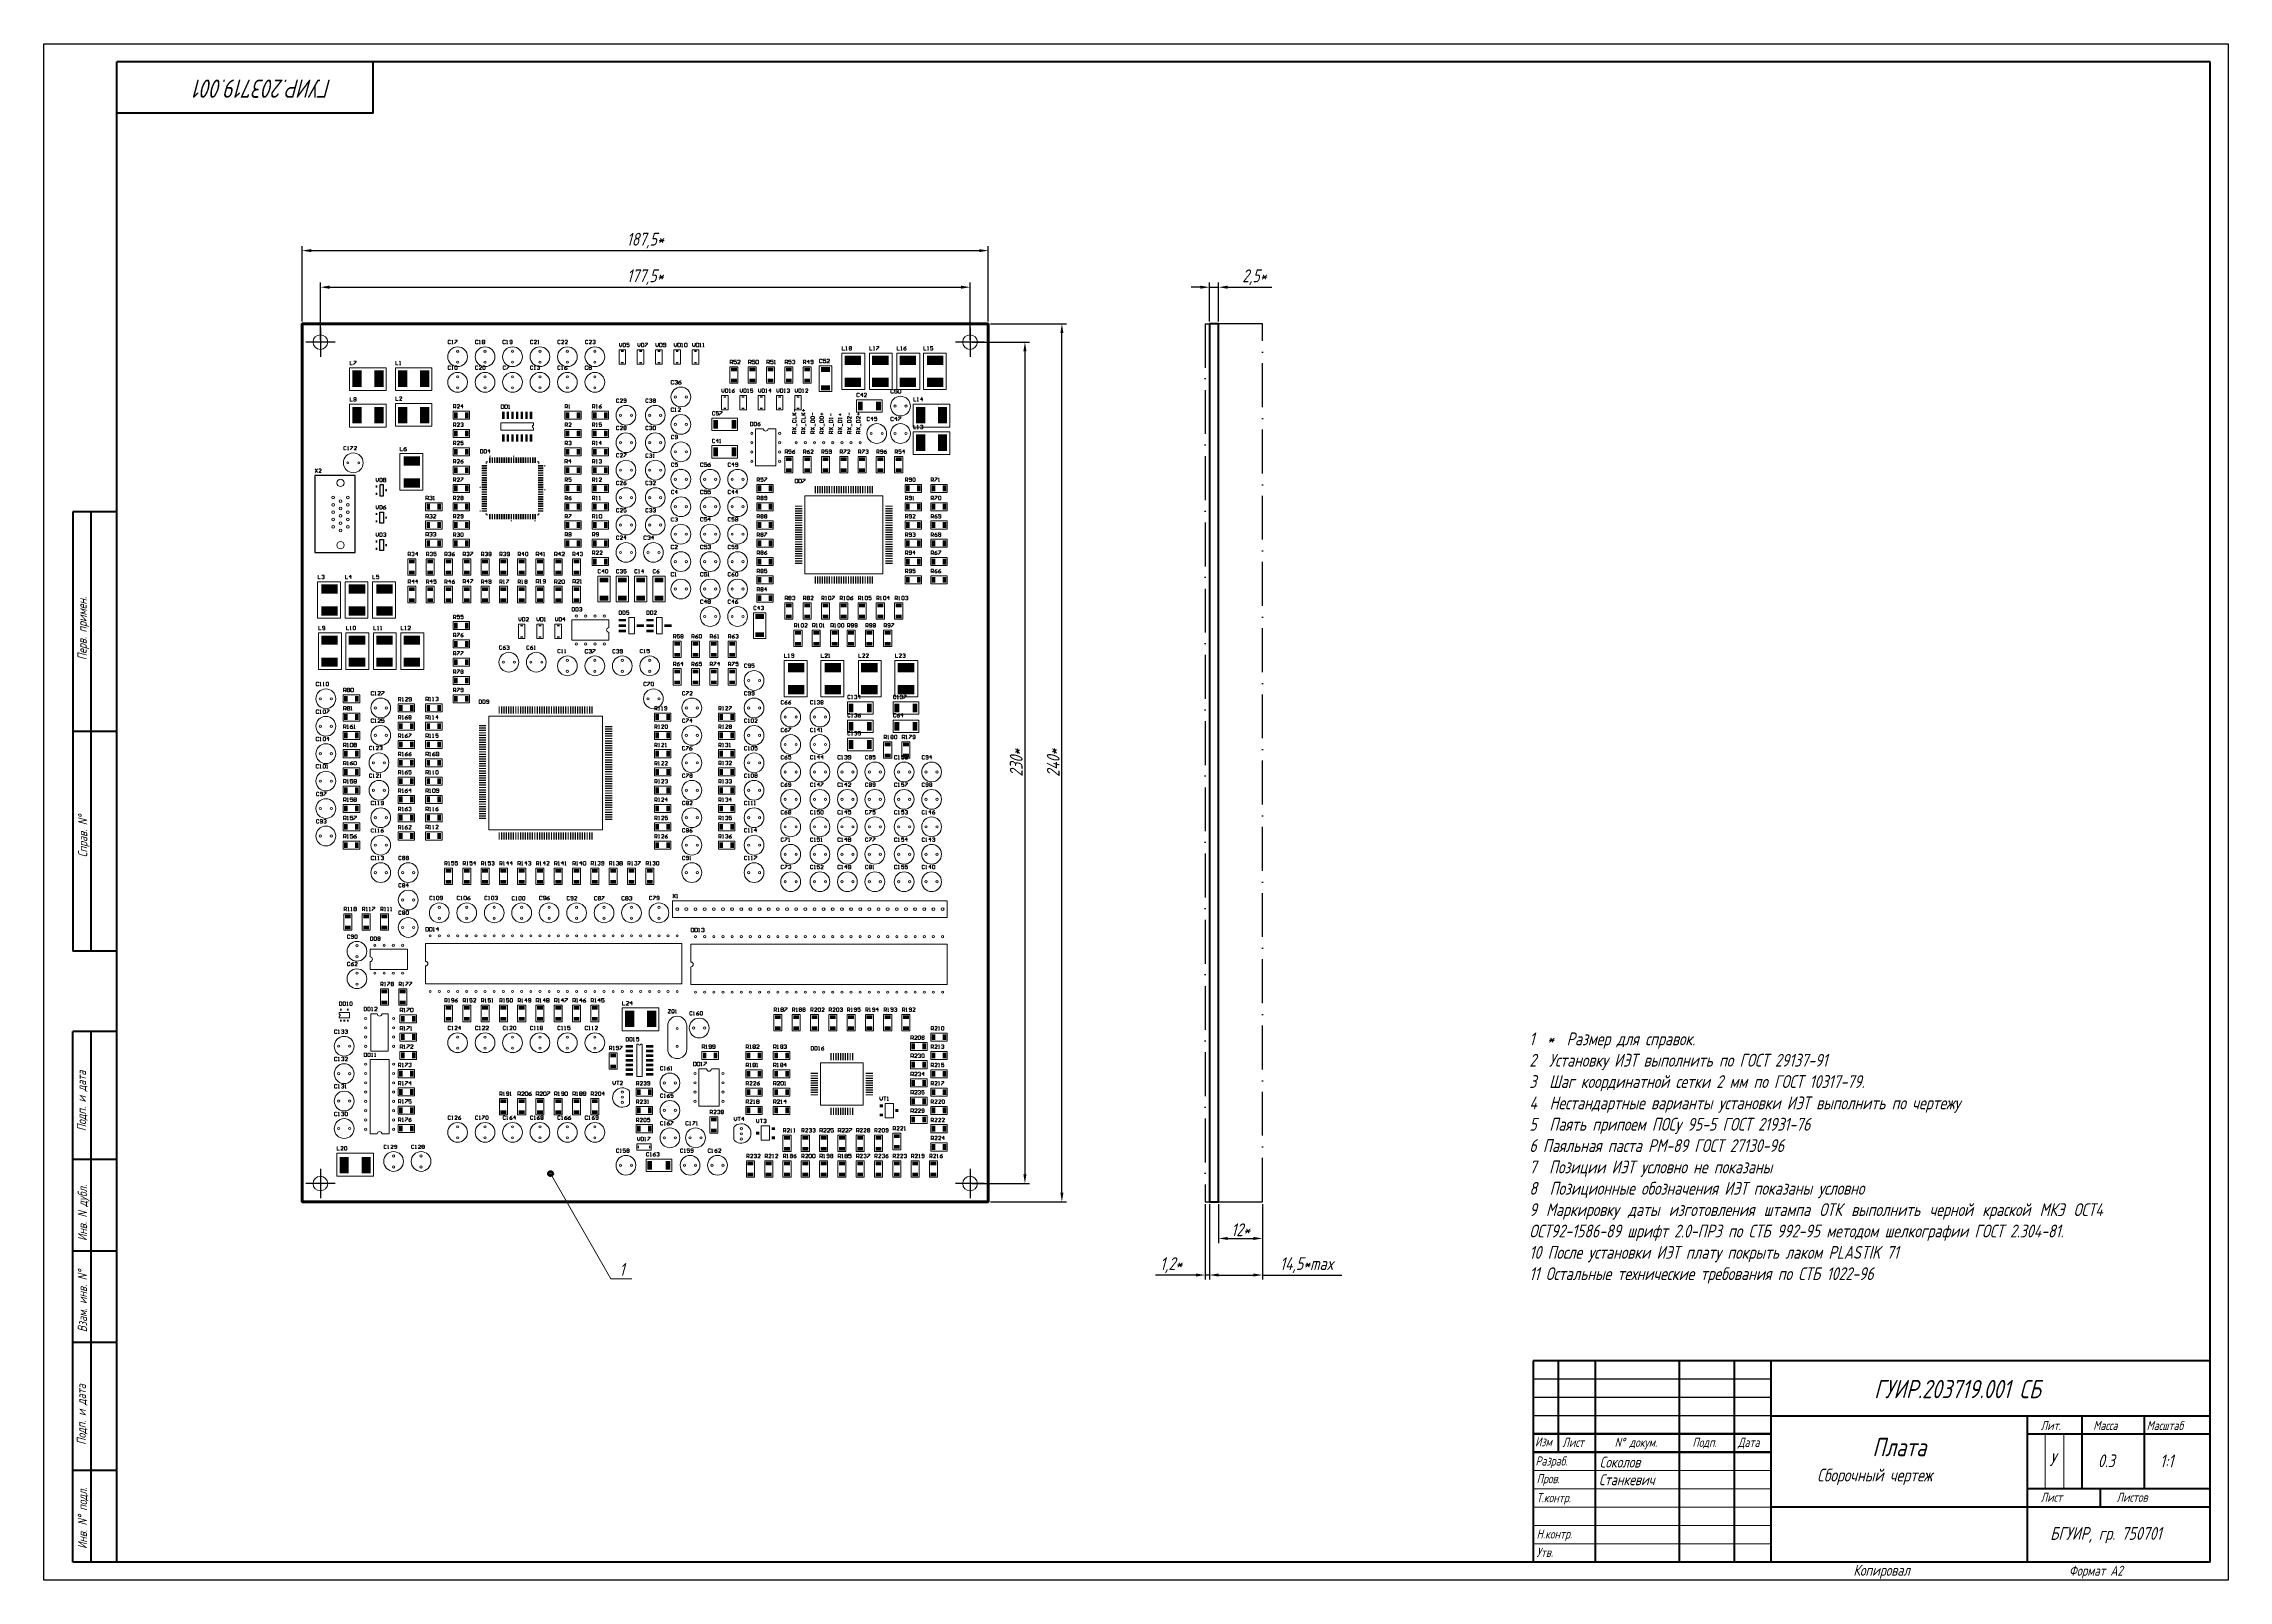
# Model space of a CAD drawing. Extents: x 0 to 597, y 0 to 420.
import ezdxf

# ---------------------------------------------------------------- set-up
doc = ezdxf.new("R2010")
doc.units = 0
doc.header["$MEASUREMENT"] = 0
doc.linetypes.add('ACAD_ISO10W100', pattern=[18, 12, -3, 0, -3])
doc.layers.get('0').update_dxf_attribs({"linetype": 'CONTINUOUS'})
doc.layers.get('DEFPOINTS').update_dxf_attribs({"linetype": 'CONTINUOUS'})
for name, color, linetype in [('KONTUR', 7, 'CONTINUOUS'), ('PDF _Геометрия', 7, 'CONTINUOUS'), ('PDF _Сплошная заливка', 7, 'CONTINUOUS'), ('штрих-пунктир', 7, 'ACAD_ISO10W100')]:
    doc.layers.add(name, color=color, linetype=linetype)
for name, color, linetype, lineweight in [('Основная', 7, 'CONTINUOUS', 40), ('текст', 7, 'CONTINUOUS', 30), ('тонкая', 7, 'CONTINUOUS', 20)]:
    doc.layers.add(name, color=color, linetype=linetype, lineweight=lineweight)
doc.styles.add('стиль рамки', font='romans.shx', dxfattribs={"width": 0.75, "oblique": 15, "height": 3.5})
doc.styles.add('стиль1', font='romans.shx', dxfattribs={"width": 0.75, "oblique": 15, "height": 3.5})
doc.dimstyles.get("Standard").update_dxf_attribs({"dimtxt": 3, "dimasz": 3, "dimexe": 2.5, "dimexo": 2.5, "dimgap": 1.5, "dimtad": 0, "dimtih": 1, "dimtoh": 1, "dimdec": 4, "dimzin": 0, "dimdsep": 46, "dimtxsty": 'Standard', "dimcen": -3, "dimdle": 1.25, "dimadec": 0, "dimazin": 0, "dimtfac": 0.75, "dimtdec": 4, "dimtofl": 0, "dimtmove": 0, "dimatfit": 3, "dimfxl": 1, "dimtvp": 1.5, "dimtolj": 1, "dimtzin": 0, "dimarcsym": 0})

msp = doc.modelspace()

# ---------------------------------------------------------------- texts
at = {"layer": 'текст', "style": 'стиль рамки', "oblique": 15, "width": 0.75}
for s, p in [('Перв. примен.', (11.74866, 251.5101)), ('Справ. N%%d', (11.90373, 197.62502)), ('Подп. и дата', (11.56951, 122.76798)), ('Инв. N дубл.', (11.81414, 92.74308)), ('Взам. инв. N%%d', (11.81414, 67.81582)), ('Подп. и дата', (11.51929, 37.03124)), ('Инв. N%%d подл.', (11.81414, 8.56503))]:
    msp.add_text(s, height=2.5, rotation=90, dxfattribs=at).set_placement(p)
at = {"layer": 'текст', "oblique": 15, "width": 0.75}
for s, height, style, p in [('Лит.', 2.5, 'стиль рамки', (545.71372, 41.06278)), ('Масса', 2.5, 'стиль рамки', (560.08821, 41.06278)), ('Масштаб', 2.5, 'стиль рамки', (574.68043, 41.06278)), ('Изм', 2.5, 'стиль рамки', (407.54087, 36.60971)), ('Лист', 2.5, 'стиль рамки', (415.01664, 36.45941)), ('N%%d докум. ', 2.5, 'стиль рамки', (429.3003, 36.45941)), ('Подп.', 2.5, 'стиль рамки', (450.55281, 36.45941)), ('Дата', 2.5, 'стиль рамки', (463.00392, 36.45941)), ('Разраб.', 2.5, 'стиль рамки', (407.65704, 31.35878)), ('0.3', 3.5, 'стиль1', (561.34352, 30.91649)), ('1:1', 3.5, 'стиль1', (578.3315, 30.87379)), ('Пров.', 2.5, 'стиль рамки', (407.95794, 26.52666)), ('Лист', 2.5, 'стиль рамки', (545.71372, 21.44891)), ('Листов', 2.5, 'стиль рамки', (566.43813, 21.44891)), ('Т.контр.', 2.5, 'стиль рамки', (407.95794, 21.33175)), ('Н.контр.', 2.5, 'стиль рамки', (407.95794, 11.40953)), ('Утв.', 2.5, 'стиль рамки', (407.95794, 6.38992)), ('Копировал', 3, 'стиль рамки', (494.53128, 1.24759)), ('Формат А2', 2.75, 'стиль рамки', (553.45985, 1.24759))]:
    msp.add_text(s, height=height, dxfattribs=dict(at, style=style)).set_placement(p)
at = {"layer": 'текст', "insert": (78.67044, 405.20458), "char_height": 5, "attachment_point": 1, "rotation": 180, "style": 'стиль1'}
msp.add_mtext_dynamic_manual_height_columns('ГУИР.203719.001', width=105.1199659, gutter_width=47.88355, heights=[0], dxfattribs=at)
at = {"layer": 'текст', "insert": (405.99227, 149.7322), "char_height": 3.5, "width": 169.744488, "attachment_point": 1, "style": 'стиль1'}
msp.add_mtext('\\pxqj;1  *  Размер для справок.\\P2  Установку ИЭТ выполнить по ГОСТ 29137-91 \\P\\pr1.09015;3  Шаг координатной сетки 2 мм по ГОСТ 10317-79.\\P\\pr0;4  Нестандартные варианты установки ИЭТ выполнить по чертежу\\P\\pi-4,l4,q*,t2;5  Паять припоем ПОСу 95-5 ГОСТ 21931-76\\P6 Паяльная паста РМ-89 ГОСТ 27130-96\\P\\pi0,l0,r1.09015,qj,tz;7  Позиции ИЭТ условно не показаны\\P8  Позиционные обозначения ИЭТ показаны условно\\P\\pr0;9 Маркировку даты изготовления штампа ОТК выполнить черной краской МКЭ ОСТ4 ОСТ92-1586-89 шрифт 2.0-ПРЗ по СТБ 992-95 методом шелкографии ГОСТ 2.304-81.\\P10 После установки ИЭТ плату покрыть лаком PLASTIK 71\\P\\pr1.09015;11 Остальные технические требования по СТБ 1022-96', dxfattribs=at)
at = {"layer": 'текст', "attachment_point": 1, "style": 'стиль1'}
for s, width, gutter_width, heights, insert, char_height in [('ГУИР.203719.001 СБ', 105.1199659, 47.88355, [0], (500.20877, 54.76738), 5), ('\\pxqc;Плата', 63.2793366, 12.5, [0], (475.43723, 38.90862), 5), ('Соколов', 7.5622176, 12.5, [0], (425.19624, 33.81452), 3), ('Сборочный чертеж', 63.2793366, 12.5, [0], (484.62926, 30.50655), 3.5), ('У', 4.1000559, 17.5, [0], (548.12613, 34.75474), 3.5), ('Станкевич', 7.5622176, 12.5, [0], (425.02917, 28.99507), 3), ('БГУИР, гр. 750701', 46.6836445, 17.5, [4.6556], (548.30695, 14.55961), 3.5)]:
    msp.add_mtext_dynamic_manual_height_columns(s, width=width, gutter_width=gutter_width, heights=heights, dxfattribs=dict(at, insert=insert, char_height=char_height))
at = {"layer": 'тонкая', "insert": (157.32796, 86.71697), "char_height": 3.5, "attachment_point": 1, "style": 'стиль1'}
msp.add_mtext_dynamic_manual_height_columns('1', width=7.6375249, gutter_width=17.5, heights=[0], dxfattribs=at)

# ---------------------------------------------------------------- blocks, each defined once
blk = doc.blocks.new('*D21')
at = {"color": 0, "lineweight": -2, "transparency": 16777216}
for p, q in [((75.6, 339.06), (75.6, 354.69)), ((78.1, 353.44), (250.64, 353.44)), ((253.14, 339.06), (253.14, 354.69))]:
    blk.add_line(p, q, dxfattribs=at)
at = {"color": 0, "transparency": 16777216}
for points in [[(78.1, 353.86), (78.1, 353.02), (75.6, 353.44)], [(250.64, 353.86), (250.64, 353.02), (253.14, 353.44)]]:
    blk.add_solid(points, dxfattribs=at)
at = {"layer": 'DEFPOINTS', "color": 0, "transparency": 16777216}
for p in [(253.14, 353.44), (75.6, 338.44), (253.14, 338.44)]:
    blk.add_point(p, dxfattribs=at)
at = {"color": 0, "transparency": 16777216, "insert": (164.37, 356.15), "char_height": 3.5, "attachment_point": 5, "style": 'стиль1'}
blk.add_mtext('\\A1;177,5*', dxfattribs=at)
blk = doc.blocks.new('*D22')
at = {"color": 0, "lineweight": -2, "transparency": 16777216}
for p, q in [((70.6, 344.06), (70.6, 364.69)), ((258.14, 344.06), (258.14, 364.69)), ((73.1, 363.44), (255.64, 363.44))]:
    blk.add_line(p, q, dxfattribs=at)
at = {"color": 0, "transparency": 16777216}
for points in [[(73.1, 363.86), (73.1, 363.02), (70.6, 363.44)], [(255.64, 363.86), (255.64, 363.02), (258.14, 363.44)]]:
    blk.add_solid(points, dxfattribs=at)
at = {"layer": 'DEFPOINTS', "color": 0, "transparency": 16777216}
for p in [(258.14, 363.44), (70.6, 343.44), (258.14, 343.44)]:
    blk.add_point(p, dxfattribs=at)
at = {"color": 0, "transparency": 16777216, "insert": (164.37, 366.15), "char_height": 3.5, "attachment_point": 5, "rotation": 359.99994, "style": 'стиль1'}
blk.add_mtext('\\A1;187,5*', dxfattribs=at)
blk = doc.blocks.new('*D23')
at = {"color": 0, "lineweight": -2, "transparency": 16777216}
for p, q in [((253.76, 338.44), (269.39, 338.44)), ((268.14, 335.94), (268.14, 110.94)), ((253.76, 108.44), (269.39, 108.44))]:
    blk.add_line(p, q, dxfattribs=at)
at = {"color": 0, "transparency": 16777216}
for points in [[(267.72, 335.94), (268.55, 335.94), (268.14, 338.44)], [(267.72, 110.94), (268.55, 110.94), (268.14, 108.44)]]:
    blk.add_solid(points, dxfattribs=at)
at = {"layer": 'DEFPOINTS', "color": 0, "transparency": 16777216}
for p in [(253.14, 338.44), (253.14, 108.44), (268.14, 108.44)]:
    blk.add_point(p, dxfattribs=at)
at = {"color": 0, "transparency": 16777216, "insert": (265.76, 223.44), "char_height": 3.5, "attachment_point": 5, "rotation": 90, "style": 'стиль1'}
blk.add_mtext('\\A1;230*', dxfattribs=at)
blk = doc.blocks.new('*D24')
at = {"color": 0, "lineweight": -2, "transparency": 16777216}
for p, q in [((258.76, 343.44), (279.49, 343.44)), ((278.24, 105.94), (278.24, 340.94)), ((258.76, 103.44), (279.49, 103.44))]:
    blk.add_line(p, q, dxfattribs=at)
at = {"color": 0, "transparency": 16777216}
for points in [[(277.83, 340.94), (278.66, 340.94), (278.24, 343.44)], [(277.83, 105.94), (278.66, 105.94), (278.24, 103.44)]]:
    blk.add_solid(points, dxfattribs=at)
at = {"layer": 'DEFPOINTS', "color": 0, "transparency": 16777216}
for p in [(258.14, 343.44), (278.24, 343.44), (258.14, 103.44)]:
    blk.add_point(p, dxfattribs=at)
at = {"color": 0, "transparency": 16777216, "insert": (275.87, 223.44), "char_height": 3.5, "attachment_point": 5, "rotation": 89.99994, "style": 'стиль1'}
blk.add_mtext('\\A1;240*', dxfattribs=at)
blk = doc.blocks.new('*D25')
at = {"color": 0, "lineweight": -2, "transparency": 16777216}
for p, q in [((317.37, 102.81), (317.37, 82.19)), ((318.57, 102.81), (318.57, 82.19)), ((314.87, 83.44), (303.82, 83.44)), ((318.57, 83.44), (317.37, 83.44)), ((321.07, 83.44), (323.57, 83.44))]:
    blk.add_line(p, q, dxfattribs=at)
at = {"color": 0, "transparency": 16777216}
for points in [[(314.87, 83.86), (314.87, 83.02), (317.37, 83.44)], [(321.07, 83.86), (321.07, 83.02), (318.57, 83.44)]]:
    blk.add_solid(points, dxfattribs=at)
at = {"layer": 'DEFPOINTS', "color": 0, "transparency": 16777216}
for p in [(317.37, 103.44), (318.57, 103.44), (318.57, 83.44)]:
    blk.add_point(p, dxfattribs=at)
at = {"color": 0, "transparency": 16777216, "insert": (308.09, 86.15), "char_height": 3.5, "attachment_point": 5, "style": 'стиль1'}
blk.add_mtext('\\A1;1,2*', dxfattribs=at)
blk = doc.blocks.new('*D26')
at = {"color": 0, "lineweight": -2, "transparency": 16777216}
for p, q in [((318.57, 102.81), (318.57, 82.19)), ((333.07, 102.81), (333.07, 82.19)), ((321.07, 83.44), (330.57, 83.44)), ((333.07, 83.44), (354.7, 83.44))]:
    blk.add_line(p, q, dxfattribs=at)
at = {"color": 0, "transparency": 16777216}
for points in [[(321.07, 83.86), (321.07, 83.02), (318.57, 83.44)], [(330.57, 83.86), (330.57, 83.02), (333.07, 83.44)]]:
    blk.add_solid(points, dxfattribs=at)
at = {"layer": 'DEFPOINTS', "color": 0, "transparency": 16777216}
for p in [(318.57, 103.44), (333.07, 103.44), (333.07, 83.44)]:
    blk.add_point(p, dxfattribs=at)
at = {"color": 0, "transparency": 16777216, "insert": (345.13, 86.15), "char_height": 3.5, "attachment_point": 5, "style": 'стиль1'}
blk.add_mtext('\\A1;14,5*max', dxfattribs=at)
blk = doc.blocks.new('*D27')
at = {"color": 0, "lineweight": -2, "transparency": 16777216}
for p, q in [((321.07, 102.81), (321.07, 92.19)), ((333.07, 102.81), (333.07, 92.19)), ((323.57, 93.44), (330.57, 93.44))]:
    blk.add_line(p, q, dxfattribs=at)
at = {"color": 0, "transparency": 16777216}
for points in [[(323.57, 93.86), (323.57, 93.02), (321.07, 93.44)], [(330.57, 93.86), (330.57, 93.02), (333.07, 93.44)]]:
    blk.add_solid(points, dxfattribs=at)
at = {"layer": 'DEFPOINTS', "color": 0, "transparency": 16777216}
for p in [(321.07, 103.44), (333.07, 103.44), (333.07, 93.44)]:
    blk.add_point(p, dxfattribs=at)
at = {"color": 0, "transparency": 16777216, "insert": (327.07, 95.81), "char_height": 3.5, "attachment_point": 5, "style": 'стиль1'}
blk.add_mtext('\\A1;12*', dxfattribs=at)
blk = doc.blocks.new('*D28')
at = {"color": 0, "lineweight": -2, "transparency": 16777216}
for p, q in [((316.07, 353.44), (313.57, 353.44)), ((318.57, 344.06), (318.57, 354.69)), ((318.57, 353.44), (321.07, 353.44)), ((321.07, 344.06), (321.07, 354.69)), ((323.57, 353.44), (335.62, 353.44))]:
    blk.add_line(p, q, dxfattribs=at)
at = {"color": 0, "transparency": 16777216}
for points in [[(316.07, 353.86), (316.07, 353.02), (318.57, 353.44)], [(323.57, 353.86), (323.57, 353.02), (321.07, 353.44)]]:
    blk.add_solid(points, dxfattribs=at)
at = {"layer": 'DEFPOINTS', "color": 0, "transparency": 16777216}
for p in [(321.07, 353.44), (318.57, 343.44), (321.07, 343.44)]:
    blk.add_point(p, dxfattribs=at)
at = {"color": 0, "transparency": 16777216, "insert": (330.85, 356.15), "char_height": 3.5, "attachment_point": 5, "style": 'стиль1'}
blk.add_mtext('\\A1;2,5*', dxfattribs=at)

# ---------------------------------------------------------------- dimensions: what is measured, and where the dimension line sits
for p1, p2, distance, text, picture, middle in [((70.60264, 343.43921), (258.13763, 343.439), 20.00001, '187,5*', '*D22', (164.37016, 366.14744)), ((258.13763, 103.439), (258.13789, 343.439), -20.10447, '240*', '*D24', (275.86723, 223.43898)), ((253.13692, 338.43883), (253.13692, 108.4388), 15.00071, '230*', '*D23', (265.76263, 223.43882))]:
    dim = msp.add_aligned_dim(p1=p1, p2=p2, distance=distance, text=text, dimstyle='Standard', override={"dimtxt": 2.5, "dimasz": 2.5, "dimexe": 1.25, "dimexo": 0.625, "dimgap": 0.625, "dimtad": 1, "dimtih": 0, "dimtoh": 0, "dimzin": 8, "dimlunit": 6, "dimtxsty": 'стиль1', "dimcen": 2.5, "dimtofl": 1, "dimtvp": 0})
    dim.commit()
    dim.dimension.update_dxf_attribs({"geometry": picture, "text_midpoint": middle})
for base, p1, p2, text, picture, middle in [((253.13692, 353.43901), (75.60378, 338.43883), (253.13692, 338.43883), '177,5*', '*D21', (164.37035, 356.14734)), ((321.07052, 353.4389), (318.57052, 343.4389), (321.07052, 343.4389), '<>*', '*D28', (330.84745, 356.14724)), ((333.07052, 93.439), (321.07052, 103.439), (333.07052, 103.439), '<>*', '*D27', (327.07052, 95.814))]:
    dim = msp.add_linear_dim(base=base, p1=p1, p2=p2, text=text, dimstyle='Standard', override={"dimtxt": 2.5, "dimasz": 2.5, "dimexe": 1.25, "dimexo": 0.625, "dimgap": 0.625, "dimtad": 1, "dimtih": 0, "dimtoh": 0, "dimzin": 8, "dimlunit": 6, "dimtxsty": 'стиль1', "dimcen": 2.5, "dimtofl": 1, "dimtvp": 0})
    dim.commit()
    dim.dimension.update_dxf_attribs({"geometry": picture, "text_midpoint": middle})
for base, p1, p2, text, picture, middle in [((318.57052, 83.439), (317.37052, 103.439), (318.57052, 103.439), '<>*', '*D25', (308.0936, 83.439)), ((333.07052, 83.439), (318.57052, 103.439), (333.07052, 103.439), '<>*max', '*D26', (345.13313, 83.439))]:
    dim = msp.add_linear_dim(base=base, p1=p1, p2=p2, text=text, dimstyle='Standard', override={"dimtxt": 2.5, "dimasz": 2.5, "dimexe": 1.25, "dimexo": 0.625, "dimgap": 0.625, "dimtad": 1, "dimtih": 0, "dimtoh": 0, "dimzin": 8, "dimlunit": 6, "dimtxsty": 'стиль1', "dimcen": 2.5, "dimtofl": 1, "dimtvp": 0})
    dim.commit()
    dim.dimension.update_dxf_attribs({"geometry": picture, "text_midpoint": middle, "dimtype": 160})

# ---------------------------------------------------------------- linework, layer by layer
for p, q in [((471.99575, 54.99759), (406.99575, 54.99759)), ((471.99575, 49.99759), (406.99575, 49.99759)), ((471.99575, 44.99759), (406.99575, 44.99759)), ((541.99575, 4.99759), (541.99575, 4.99759))]:
    msp.add_line(p, q)
at = {"lineweight": 50}
for p, q in [((471.99575, 39.99759), (406.99575, 39.99759)), ((471.99575, 34.99759), (406.99575, 34.99759))]:
    msp.add_line(p, q, dxfattribs=at)
at = {"layer": 'KONTUR'}
for p, q in [((-0.00425, -0.00241), (-0.00425, 419.99759)), ((-0.00425, 419.99759), (596.99575, 419.99759)), ((596.99575, 419.99759), (596.99575, -0.00241)), ((596.99575, -0.00241), (-0.00425, -0.00241))]:
    msp.add_line(p, q, dxfattribs=at)
at = {"layer": 'PDF _Геометрия', "lineweight": 60}
for points in [[(258.13763, 343.439), (70.60264, 343.43921), (70.60264, 103.439), (70.60264, 343.439)], [(258.13763, 103.439), (70.60264, 103.439), (258.13763, 103.43931), (258.13763, 343.439)]]:
    msp.add_lwpolyline(points, close=True, dxfattribs=at)
at = {"layer": 'PDF _Геометрия', "lineweight": 20}
for points in [[(111.18903, 338.78675), (111.0226, 338.95331), (110.68923, 338.95331), (110.5226, 338.78675), (110.5226, 338.12026), (110.68923, 337.95359), (111.0226, 337.95359), (111.18903, 338.12026)], [(111.5223, 337.95359), (111.85557, 337.95359), (111.68893, 337.95359), (111.68893, 338.95331), (111.5223, 338.78675)], [(111.68893, 338.95331), (111.68893, 338.95331)], [(112.35557, 338.95331), (113.02221, 338.95331), (113.02221, 338.78675), (112.35557, 338.12026), (112.35557, 337.95359)], [(118.68488, 338.79026), (118.51825, 338.95693), (118.18498, 338.95693), (118.01824, 338.79026), (118.01824, 338.12378), (118.18498, 337.95721), (118.51825, 337.95721), (118.68488, 338.12378)], [(119.01825, 337.95721), (119.35152, 337.95721), (119.18488, 337.95721), (119.18488, 338.95693), (119.01825, 338.79026)], [(119.18488, 338.95693), (119.18488, 338.95693)], [(120.01816, 338.45702), (120.35143, 338.45702)], [(126.16837, 338.7824), (126.00174, 338.94908), (125.66868, 338.94908), (125.50204, 338.7824), (125.50204, 338.11592), (125.66868, 337.94925), (126.00174, 337.94925), (126.16837, 338.11592)], [(126.50164, 337.94925), (126.83501, 337.94925), (126.66838, 337.94925), (126.66838, 338.94908), (126.50164, 338.7824)], [(126.66838, 338.94908), (126.66838, 338.94908)], [(127.33502, 338.11592), (127.50165, 337.94925), (127.83492, 337.94925), (128.00155, 338.11592), (128.00155, 338.7824), (127.83492, 338.94908), (127.50165, 338.94908), (127.33502, 338.7824), (127.33502, 338.61583), (127.50165, 338.44916), (128.00155, 338.44916)], [(133.66937, 338.79026), (133.50274, 338.95693), (133.16968, 338.95693), (133.00304, 338.79026), (133.00304, 338.12378), (133.16968, 337.95721), (133.50274, 337.95721), (133.66937, 338.12378)], [(134.66928, 337.95721), (134.00274, 337.95721), (134.66928, 338.62369), (134.66928, 338.79026), (134.50264, 338.95693), (134.16938, 338.95693), (134.00274, 338.79026)], [(135.00265, 337.95721), (135.33592, 337.95721), (135.16928, 337.95721), (135.16928, 338.95693), (135.00265, 338.79026)], [(135.16928, 338.95693), (135.16928, 338.95693)], [(141.17851, 338.77299), (141.01187, 338.93967), (140.6785, 338.93967), (140.51187, 338.77299), (140.51187, 338.10651), (140.6785, 337.93994), (141.01187, 337.93994), (141.17851, 338.10651)], [(142.17841, 337.93994), (141.51188, 337.93994), (142.17841, 338.60642), (142.17841, 338.77299), (142.01178, 338.93967), (141.67851, 338.93967), (141.51188, 338.77299)], [(143.17812, 337.93994), (142.51179, 337.93994), (143.17812, 338.60642), (143.17812, 338.77299), (143.01169, 338.93967), (142.67842, 338.93967), (142.51179, 338.77299)], [(148.69557, 338.7824), (148.52884, 338.94908), (148.19557, 338.94908), (148.02893, 338.7824), (148.02893, 338.11592), (148.19557, 337.94925), (148.52884, 337.94925), (148.69557, 338.11592)], [(149.69548, 337.94925), (149.02884, 337.94925), (149.69548, 338.61583), (149.69548, 338.7824), (149.52885, 338.94908), (149.19548, 338.94908), (149.02884, 338.7824)], [(150.02875, 338.7824), (150.19518, 338.94908), (150.52844, 338.94908), (150.69518, 338.7824), (150.69518, 338.61583), (150.52844, 338.44916), (150.36212, 338.44916), (150.52844, 338.44916), (150.69518, 338.28249), (150.69518, 338.11592), (150.52844, 337.94925), (150.19518, 337.94925), (150.02875, 338.11592)], [(150.69518, 338.61583), (150.69518, 338.61583)], [(150.69518, 338.61583), (150.69518, 338.61583)], [(150.69518, 338.61583), (150.69518, 338.61583)], [(157.32449, 338.15397), (157.32449, 337.48748), (157.65776, 337.15424), (157.99113, 337.48748), (157.99113, 338.15397)], [(159.99074, 338.15397), (159.3241, 338.15397), (159.3241, 337.65416), (159.65737, 337.82073), (159.82411, 337.82073), (159.99074, 337.65416), (159.99074, 337.32091), (159.82411, 337.15424), (159.49074, 337.15424), (159.3241, 337.32091)], [(162.32928, 338.15397), (162.32928, 337.48748), (162.66255, 337.15424), (162.99582, 337.48748), (162.99582, 338.15397)], [(164.32889, 338.15397), (164.99542, 338.15397), (164.99542, 337.9874), (164.32889, 337.32091), (164.32889, 337.15424)], [(167.30853, 338.15397), (167.30853, 337.48748), (167.6419, 337.15424), (167.97516, 337.48748), (167.97516, 338.15397)], [(169.30813, 337.32091), (169.47487, 337.15424), (169.80814, 337.15424), (169.97477, 337.32091), (169.97477, 337.9874), (169.80814, 338.15397), (169.47487, 338.15397), (169.30813, 337.9874), (169.30813, 337.82073), (169.47487, 337.65416), (169.97477, 337.65416)], [(172.31331, 338.15397), (172.31331, 337.48748), (172.64658, 337.15424), (172.97995, 337.48748), (172.97995, 338.15397)], [(174.31292, 337.15424), (174.64619, 337.15424), (174.47955, 337.15424), (174.47955, 338.15397), (174.31292, 337.9874)], [(174.47955, 338.15397), (174.47955, 338.15397)], [(177.31799, 338.15397), (177.31799, 337.48748), (177.65137, 337.15424), (177.98463, 337.48748), (177.98463, 338.15397)], [(179.3176, 337.15424), (179.65097, 337.15424), (179.48434, 337.15424), (179.48434, 338.15397), (179.3176, 337.9874)], [(179.48434, 338.15397), (179.48434, 338.15397)], [(180.15087, 337.15424), (180.48425, 337.15424), (180.31761, 337.15424), (180.31761, 338.15397), (180.15087, 337.9874)], [(180.31761, 338.15397), (180.31761, 338.15397)], [(218.23796, 337.24264), (218.23796, 336.24313), (218.9046, 336.24313)], [(219.23787, 336.24313), (219.57124, 336.24313), (219.4045, 336.24313), (219.4045, 337.24264), (219.23787, 337.07608)], [(219.4045, 337.24264), (219.4045, 337.24264)], [(220.23777, 336.74283), (220.57115, 336.74283)], [(225.73237, 337.24264), (225.73237, 336.24313), (226.39901, 336.24313)], [(226.73228, 336.24313), (227.06554, 336.24313), (226.89891, 336.24313), (226.89891, 337.24264), (226.73228, 337.07608)], [(226.89891, 337.24264), (226.89891, 337.24264)], [(227.56555, 337.24264), (228.23219, 337.24264), (228.23219, 337.07608), (227.56555, 336.4098), (227.56555, 336.24313)], [(233.22678, 337.24264), (233.22678, 336.24313), (233.89342, 336.24313)], [(234.22668, 336.24313), (234.55995, 336.24313), (234.39332, 336.24313), (234.39332, 337.24264), (234.22668, 337.07608)], [(234.39332, 337.24264), (234.39332, 337.24264)], [(235.7266, 337.24264), (235.39323, 337.07608), (235.05996, 336.74283), (235.05996, 336.4098), (235.22659, 336.24313), (235.55996, 336.24313), (235.7266, 336.4098), (235.7266, 336.57637), (235.55996, 336.74283), (235.05996, 336.74283)], [(240.49255, 337.24264), (240.49255, 336.24313), (241.15909, 336.24313)], [(241.49246, 336.24313), (241.82573, 336.24313), (241.65909, 336.24313), (241.65909, 337.24264), (241.49246, 337.07608)], [(241.65909, 337.24264), (241.65909, 337.24264)], [(242.99237, 337.24264), (242.32573, 337.24264), (242.32573, 336.74283), (242.659, 336.90971), (242.82564, 336.90971), (242.99237, 336.74283), (242.99237, 336.4098), (242.82564, 336.24313), (242.49237, 336.24313), (242.32573, 336.4098)], [(83.70915, 333.2363), (83.70915, 332.23657), (84.37579, 332.23657)], [(84.70885, 333.2363), (85.37549, 333.2363), (85.37549, 333.06973), (84.70885, 332.40324), (84.70885, 332.23657)], [(96.21947, 333.23506), (96.21947, 332.23533), (96.88611, 332.23533)], [(97.21938, 332.23533), (97.55275, 332.23533), (97.38611, 332.23533), (97.38611, 333.23506), (97.21938, 333.06838)], [(97.38611, 333.23506), (97.38611, 333.23506)], [(111.17554, 331.78267), (111.0089, 331.94934), (110.67553, 331.94934), (110.5089, 331.78267), (110.5089, 331.11618), (110.67553, 330.94982), (111.0089, 330.94982), (111.17554, 331.11618)], [(111.50881, 330.94982), (111.84218, 330.94982), (111.67544, 330.94982), (111.67544, 331.94934), (111.50881, 331.78267)], [(111.67544, 331.94934), (111.67544, 331.94934)], [(118.66995, 331.78267), (118.50331, 331.94934), (118.16994, 331.94934), (118.00331, 331.78267), (118.00331, 331.11618), (118.16994, 330.94982), (118.50331, 330.94982), (118.66995, 331.11618)], [(119.66985, 330.94982), (119.00321, 330.94982), (119.66985, 331.6161), (119.66985, 331.78267), (119.50322, 331.94934), (119.16985, 331.94934), (119.00321, 331.78267)], [(126.18969, 331.78267), (126.02306, 331.94934), (125.68979, 331.94934), (125.52305, 331.78267), (125.52305, 331.11618), (125.68979, 330.94982), (126.02306, 330.94982), (126.18969, 331.11618)], [(126.52306, 331.94934), (127.1897, 331.94934), (127.1897, 331.78267), (126.52306, 331.11618), (126.52306, 330.94982)], [(133.6841, 331.77481), (133.51747, 331.94138), (133.1842, 331.94138), (133.01746, 331.77481), (133.01746, 331.10832), (133.1842, 330.94165), (133.51747, 330.94165), (133.6841, 331.10832)], [(134.01747, 330.94165), (134.35074, 330.94165), (134.1841, 330.94165), (134.1841, 331.94138), (134.01747, 331.77481)], [(134.1841, 331.94138), (134.1841, 331.94138)], [(134.85074, 331.77481), (135.01738, 331.94138), (135.35064, 331.94138), (135.51728, 331.77481), (135.51728, 331.60814), (135.35064, 331.44157), (135.18401, 331.44157), (135.35064, 331.44157), (135.51728, 331.27489), (135.51728, 331.10832), (135.35064, 330.94165), (135.01738, 330.94165), (134.85074, 331.10832)], [(135.51728, 331.60814), (135.51728, 331.60814)], [(135.51728, 331.60814), (135.51728, 331.60814)], [(135.51728, 331.60814), (135.51728, 331.60814)], [(141.17851, 331.77481), (141.01187, 331.94138), (140.6785, 331.94138), (140.51187, 331.77481), (140.51187, 331.10832), (140.6785, 330.94165), (141.01187, 330.94165), (141.17851, 331.10832)], [(141.51188, 330.94165), (141.84515, 330.94165), (141.67851, 330.94165), (141.67851, 331.94138), (141.51188, 331.77481)], [(141.67851, 331.94138), (141.67851, 331.94138)], [(143.01169, 331.94138), (142.67842, 331.77481), (142.34515, 331.44157), (142.34515, 331.10832), (142.51179, 330.94165), (142.84485, 330.94165), (143.01169, 331.10832), (143.01169, 331.27489), (142.84485, 331.44157), (142.34515, 331.44157)], [(148.67292, 331.78267), (148.50628, 331.94934), (148.17291, 331.94934), (148.00628, 331.78267), (148.00628, 331.11618), (148.17291, 330.94982), (148.50628, 330.94982), (148.67292, 331.11618)], [(149.17292, 331.44942), (149.50619, 331.44942)], [(187.6252, 332.50933), (187.6252, 333.50885), (188.12521, 333.50885), (188.29184, 333.34228), (188.29184, 333.00903), (188.12521, 332.84257), (187.6252, 332.84257)], [(187.95857, 332.84257), (188.29184, 332.50933)], [(189.29175, 333.50885), (188.62521, 333.50885), (188.62521, 333.00903), (188.95848, 333.17591), (189.12511, 333.17591), (189.29175, 333.00903), (189.29175, 332.676), (189.12511, 332.50933), (188.79184, 332.50933), (188.62521, 332.676)], [(190.29176, 332.50933), (189.62512, 332.50933), (190.29176, 333.17591), (190.29176, 333.34228), (190.12502, 333.50885), (189.79175, 333.50885), (189.62512, 333.34228)], [(192.62999, 332.50933), (192.62999, 333.50885), (193.12989, 333.50885), (193.29663, 333.34228), (193.29663, 333.00903), (193.12989, 332.84257), (192.62999, 332.84257)], [(192.96326, 332.84257), (193.29663, 332.50933)], [(194.29653, 333.50885), (193.62989, 333.50885), (193.62989, 333.00903), (193.96326, 333.17591), (194.1299, 333.17591), (194.29653, 333.00903), (194.29653, 332.676), (194.1299, 332.50933), (193.79653, 332.50933), (193.62989, 332.676)], [(197.63467, 332.50933), (197.63467, 333.50885), (198.13468, 333.50885), (198.30131, 333.34228), (198.30131, 333.00903), (198.13468, 332.84257), (197.63467, 332.84257)], [(197.96804, 332.84257), (198.30131, 332.50933)], [(199.30122, 333.50885), (198.63468, 333.50885), (198.63468, 333.00903), (198.96795, 333.17591), (199.13458, 333.17591), (199.30122, 333.00903), (199.30122, 332.676), (199.13458, 332.50933), (198.80131, 332.50933), (198.63468, 332.676)], [(199.63459, 332.50933), (199.96785, 332.50933), (199.80122, 332.50933), (199.80122, 333.50885), (199.63459, 333.34228)], [(199.80122, 333.50885), (199.80122, 333.50885)], [(202.63946, 332.50933), (202.63946, 333.50885), (203.13936, 333.50885), (203.3061, 333.34228), (203.3061, 333.00903), (203.13936, 332.84257), (202.63946, 332.84257)], [(202.97272, 332.84257), (203.3061, 332.50933)], [(204.306, 333.50885), (203.63936, 333.50885), (203.63936, 333.00903), (203.97263, 333.17591), (204.13937, 333.17591), (204.306, 333.00903), (204.306, 332.676), (204.13937, 332.50933), (203.806, 332.50933), (203.63936, 332.676)], [(204.63927, 333.34228), (204.80601, 333.50885), (205.13927, 333.50885), (205.30591, 333.34228), (205.30591, 333.17591), (205.13927, 333.00903), (204.97264, 333.00903), (205.13927, 333.00903), (205.30591, 332.84257), (205.30591, 332.676), (205.13927, 332.50933), (204.80601, 332.50933), (204.63927, 332.676)], [(205.30591, 333.17591), (205.30591, 333.17591)], [(205.30591, 333.17591), (205.30591, 333.17591)], [(205.30591, 333.17591), (205.30591, 333.17591)], [(207.6188, 332.50933), (207.6188, 333.50885), (208.11871, 333.50885), (208.28534, 333.34228), (208.28534, 333.00903), (208.11871, 332.84257), (207.6188, 332.84257)], [(207.95207, 332.84257), (208.28534, 332.50933)], [(209.11872, 332.50933), (209.11872, 333.50885), (208.61871, 333.00903), (209.28535, 333.00903)], [(209.61862, 332.676), (209.78525, 332.50933), (210.11862, 332.50933), (210.28526, 332.676), (210.28526, 333.34228), (210.11862, 333.50885), (209.78525, 333.50885), (209.61862, 333.34228), (209.61862, 333.17591), (209.78525, 333.00903), (210.28526, 333.00903)], [(212.70577, 333.57088), (212.53914, 333.73745), (212.20587, 333.73745), (212.03924, 333.57088), (212.03924, 332.90461), (212.20587, 332.73793), (212.53914, 332.73793), (212.70577, 332.90461)], [(213.70578, 333.73745), (213.03915, 333.73745), (213.03915, 333.23764), (213.37241, 333.40442), (213.53905, 333.40442), (213.70578, 333.23764), (213.70578, 332.90461), (213.53905, 332.73793), (213.20578, 332.73793), (213.03915, 332.90461)], [(214.70569, 332.73793), (214.03905, 332.73793), (214.70569, 333.40442), (214.70569, 333.57088), (214.53906, 333.73745), (214.20569, 333.73745), (214.03905, 333.57088)], [(83.70915, 323.25413), (83.70915, 322.25441), (84.37579, 322.25441)], [(84.87549, 322.75422), (85.20886, 322.75422)], [(96.20835, 323.49235), (96.20835, 322.49263), (96.87499, 322.49263)], [(97.87458, 322.49263), (97.20825, 322.49263), (97.87458, 323.15911), (97.87458, 323.32578), (97.70795, 323.49235), (97.37468, 323.49235), (97.20825, 323.32578)], [(157.17362, 322.77004), (157.00698, 322.93661), (156.67361, 322.93661), (156.50718, 322.77004), (156.50718, 322.10355), (156.67361, 321.93688), (157.00698, 321.93688), (157.17362, 322.10355)], [(158.17352, 321.93688), (157.50689, 321.93688), (158.17352, 322.60336), (158.17352, 322.77004), (158.00689, 322.93661), (157.67352, 322.93661), (157.50689, 322.77004)], [(158.50679, 322.10355), (158.67353, 321.93688), (159.0068, 321.93688), (159.17343, 322.10355), (159.17343, 322.77004), (159.0068, 322.93661), (158.67353, 322.93661), (158.50679, 322.77004), (158.50679, 322.60336), (158.67353, 322.43679), (159.17343, 322.43679)], [(165.17987, 322.78451), (165.01324, 322.95108), (164.68018, 322.95108), (164.51354, 322.78451), (164.51354, 322.11823), (164.68018, 321.95156), (165.01324, 321.95156), (165.17987, 322.11823)], [(165.51325, 322.78451), (165.67988, 322.95108), (166.01315, 322.95108), (166.17978, 322.78451), (166.17978, 322.61784), (166.01315, 322.45127), (165.84651, 322.45127), (166.01315, 322.45127), (166.17978, 322.2846), (166.17978, 322.11823), (166.01315, 321.95156), (165.67988, 321.95156), (165.51325, 322.11823)], [(166.17978, 322.61784), (166.17978, 322.61784)], [(166.17978, 322.61784), (166.17978, 322.61784)], [(166.17978, 322.61784), (166.17978, 322.61784)], [(166.67979, 322.45127), (167.01305, 322.45127)], [(172.17819, 327.77384), (172.01145, 327.94041), (171.67819, 327.94041), (171.51155, 327.77384), (171.51155, 327.10735), (171.67819, 326.94068), (172.01145, 326.94068), (172.17819, 327.10735)], [(172.51146, 327.77384), (172.67809, 327.94041), (173.01116, 327.94041), (173.1781, 327.77384), (173.1781, 327.60716), (173.01116, 327.44059), (172.84473, 327.44059), (173.01116, 327.44059), (173.1781, 327.27392), (173.1781, 327.10735), (173.01116, 326.94068), (172.67809, 326.94068), (172.51146, 327.10735)], [(173.1781, 327.60716), (173.1781, 327.60716)], [(173.1781, 327.60716), (173.1781, 327.60716)], [(173.1781, 327.60716), (173.1781, 327.60716)], [(174.1778, 327.94041), (173.84443, 327.77384), (173.51116, 327.44059), (173.51116, 327.10735), (173.67779, 326.94068), (174.01106, 326.94068), (174.1778, 327.10735), (174.1778, 327.27392), (174.01106, 327.44059), (173.51116, 327.44059)], [(185.31344, 325.6349), (185.31344, 324.96863), (185.64671, 324.63539), (185.98008, 324.96863), (185.98008, 325.6349)], [(187.31325, 324.63539), (187.64662, 324.63539), (187.47989, 324.63539), (187.47989, 325.6349), (187.31325, 325.46823)], [(187.47989, 325.6349), (187.47989, 325.6349)], [(188.81296, 325.6349), (188.4799, 325.46823), (188.14652, 325.13499), (188.14652, 324.80195), (188.31316, 324.63539), (188.64653, 324.63539), (188.81296, 324.80195), (188.81296, 324.96863), (188.64653, 325.13499), (188.14652, 325.13499)], [(190.31812, 325.6349), (190.31812, 324.96863), (190.65149, 324.63539), (190.98476, 324.96863), (190.98476, 325.6349)], [(192.31804, 324.63539), (192.65131, 324.63539), (192.48467, 324.63539), (192.48467, 325.6349), (192.31804, 325.46823)], [(192.48467, 325.6349), (192.48467, 325.6349)], [(193.81764, 325.6349), (193.15131, 325.6349), (193.15131, 325.13499), (193.48458, 325.30187), (193.65121, 325.30187), (193.81764, 325.13499), (193.81764, 324.80195), (193.65121, 324.63539), (193.31794, 324.63539), (193.15131, 324.80195)], [(195.32291, 325.6349), (195.32291, 324.96863), (195.65618, 324.63539), (195.98955, 324.96863), (195.98955, 325.6349)], [(197.32272, 324.63539), (197.65609, 324.63539), (197.48935, 324.63539), (197.48935, 325.6349), (197.32272, 325.46823)], [(197.48935, 325.6349), (197.48935, 325.6349)], [(198.656, 324.63539), (198.656, 325.6349), (198.15599, 325.13499), (198.82243, 325.13499)], [(200.32759, 325.6349), (200.32759, 324.96863), (200.66096, 324.63539), (200.99423, 324.96863), (200.99423, 325.6349)], [(202.32751, 324.63539), (202.66077, 324.63539), (202.49414, 324.63539), (202.49414, 325.6349), (202.32751, 325.46823)], [(202.49414, 325.6349), (202.49414, 325.6349)], [(203.16078, 325.46823), (203.32741, 325.6349), (203.66068, 325.6349), (203.82711, 325.46823), (203.82711, 325.30187), (203.66068, 325.13499), (203.49405, 325.13499), (203.66068, 325.13499), (203.82711, 324.96863), (203.82711, 324.80195), (203.66068, 324.63539), (203.32741, 324.63539), (203.16078, 324.80195)], [(203.82711, 325.30187), (203.82711, 325.30187)], [(203.82711, 325.30187), (203.82711, 325.30187)], [(203.82711, 325.30187), (203.82711, 325.30187)], [(205.33238, 325.6349), (205.33238, 324.96863), (205.66564, 324.63539), (205.99902, 324.96863), (205.99902, 325.6349)], [(207.33219, 324.63539), (207.66556, 324.63539), (207.49882, 324.63539), (207.49882, 325.6349), (207.33219, 325.46823)], [(207.49882, 325.6349), (207.49882, 325.6349)], [(208.8319, 324.63539), (208.16546, 324.63539), (208.8319, 325.30187), (208.8319, 325.46823), (208.66547, 325.6349), (208.3321, 325.6349), (208.16546, 325.46823)], [(222.8931, 324.27443), (222.72647, 324.44111), (222.3932, 324.44111), (222.22646, 324.27443), (222.22646, 323.60816), (222.3932, 323.44159), (222.72647, 323.44159), (222.8931, 323.60816)], [(223.72638, 323.44159), (223.72638, 324.44111), (223.22647, 323.94119), (223.89301, 323.94119)], [(224.89302, 323.44159), (224.22638, 323.44159), (224.89302, 324.10807), (224.89302, 324.27443), (224.72628, 324.44111), (224.39302, 324.44111), (224.22638, 324.27443)], [(232.19124, 325.29039), (232.0246, 325.45707), (231.69134, 325.45707), (231.5246, 325.29039), (231.5246, 324.62422), (231.69134, 324.45755), (232.0246, 324.45755), (232.19124, 324.62422)], [(233.19114, 325.45707), (232.52461, 325.45707), (232.52461, 324.95715), (232.85788, 325.12403), (233.02451, 325.12403), (233.19114, 324.95715), (233.19114, 324.62422), (233.02451, 324.45755), (232.69124, 324.45755), (232.52461, 324.62422)], [(237.73815, 323.24731), (237.73815, 322.24779), (238.40479, 322.24779)], [(238.73806, 322.24779), (239.07112, 322.24779), (238.90469, 322.24779), (238.90469, 323.24731), (238.73806, 323.08064)], [(238.90469, 323.24731), (238.90469, 323.24731)], [(240.07103, 322.24779), (240.07103, 323.24731), (239.57112, 322.74739), (240.23766, 322.74739)], [(111.95948, 320.35142), (111.95948, 321.35094), (112.45948, 321.35094), (112.62612, 321.18427), (112.62612, 320.85103), (112.45948, 320.68435), (111.95948, 320.68435)], [(112.29285, 320.68435), (112.62612, 320.35142)], [(113.62603, 320.35142), (112.95949, 320.35142), (113.62603, 321.0177), (113.62603, 321.18427), (113.45939, 321.35094), (113.12612, 321.35094), (112.95949, 321.18427)], [(114.4593, 320.35142), (114.4593, 321.35094), (113.9594, 320.85103), (114.62603, 320.85103)], [(127.03213, 320.24978), (127.3655, 320.24978), (127.19876, 320.24978), (127.19876, 321.24951), (127.03213, 321.08294)], [(127.19876, 321.24951), (127.19876, 321.24951)], [(142.47008, 320.35825), (142.47008, 321.35797), (142.97008, 321.35797), (143.13671, 321.1914), (143.13671, 320.85816), (142.97008, 320.69149), (142.47008, 320.69149)], [(142.80345, 320.69149), (143.13671, 320.35825)], [(143.46998, 320.35825), (143.80335, 320.35825), (143.63672, 320.35825), (143.63672, 321.35797), (143.46998, 321.1914)], [(143.63672, 321.35797), (143.63672, 321.35797)], [(149.95738, 320.35525), (149.95738, 321.35497), (150.45738, 321.35497), (150.62371, 321.1883), (150.62371, 320.85506), (150.45738, 320.68849), (149.95738, 320.68849)], [(150.29065, 320.68849), (150.62371, 320.35525)], [(150.95708, 320.35525), (151.29035, 320.35525), (151.12371, 320.35525), (151.12371, 321.35497), (150.95708, 321.1883)], [(151.12371, 321.35497), (151.12371, 321.35497)], [(152.45699, 321.35497), (152.12362, 321.1883), (151.79035, 320.85506), (151.79035, 320.52182), (151.95699, 320.35525), (152.29025, 320.35525), (152.45699, 320.52182), (152.45699, 320.68849), (152.29025, 320.85506), (151.79035, 320.85506)], [(172.17819, 320.29145), (172.01145, 320.45813), (171.67819, 320.45813), (171.51155, 320.29145), (171.51155, 319.62497), (171.67819, 319.4583), (172.01145, 319.4583), (172.17819, 319.62497)], [(172.51146, 319.4583), (172.84473, 319.4583), (172.67809, 319.4583), (172.67809, 320.45813), (172.51146, 320.29145)], [(172.67809, 320.45813), (172.67809, 320.45813)], [(174.01106, 319.4583), (173.34442, 319.4583), (174.01106, 320.12488), (174.01106, 320.29145), (173.84443, 320.45813), (173.51116, 320.45813), (173.34442, 320.29145)], [(183.3887, 319.27063), (183.22207, 319.43731), (182.8888, 319.43731), (182.72217, 319.27063), (182.72217, 318.60436), (182.8888, 318.43779), (183.22207, 318.43779), (183.3887, 318.60436)], [(184.38871, 319.43731), (183.72207, 319.43731), (183.72207, 318.93739), (184.05534, 319.10427), (184.22198, 319.10427), (184.38871, 318.93739), (184.38871, 318.60436), (184.22198, 318.43779), (183.88871, 318.43779), (183.72207, 318.60436)], [(184.72198, 319.43731), (185.38862, 319.43731), (185.38862, 319.27063), (184.72198, 318.60436), (184.72198, 318.43779)], [(195.77914, 316.56706), (195.44587, 316.40049), (195.1125, 316.06715), (195.1125, 315.73422), (195.27914, 315.56754), (195.61251, 315.56754), (195.77914, 315.73422), (195.77914, 315.90078), (195.61251, 316.06715), (195.1125, 316.06715)], [(204.62815, 318.43748), (205.62785, 318.43748), (205.29448, 318.43748), (204.62815, 319.10406), (205.12805, 318.60415), (205.62785, 319.10406)], [(204.62815, 317.43775), (205.62785, 317.43775), (205.62785, 318.10424)], [(204.79478, 317.10451), (204.62815, 316.93794), (204.62815, 316.6047), (204.79478, 316.43803), (205.46111, 316.43803), (205.62785, 316.6047), (205.62785, 316.93794), (205.46111, 317.10451)], [(205.12805, 319.437), (205.12805, 320.10348)], [(207.12848, 318.43748), (208.12839, 318.43748), (207.79512, 318.43748), (207.12848, 319.10406), (207.62838, 318.60415), (208.12839, 319.10406)], [(207.12848, 317.43775), (208.12839, 317.43775), (208.12839, 318.10424)], [(207.29511, 317.10451), (207.12848, 316.93794), (207.12848, 316.6047), (207.29511, 316.43803), (207.96175, 316.43803), (208.12839, 316.6047), (208.12839, 316.93794), (207.96175, 317.10451)], [(207.29511, 319.77055), (207.96175, 319.77055)], [(207.62838, 319.437), (207.62838, 320.10348)], [(210.12902, 318.43748), (210.12902, 319.10406)], [(212.29599, 318.77072), (212.96263, 318.77072)], [(212.62936, 318.43748), (212.62936, 319.10406)], [(215.6297, 317.43775), (215.6297, 317.77099), (215.6297, 317.60442), (214.63, 317.60442), (214.79663, 317.43775)], [(214.63, 317.60442), (214.63, 317.60442)], [(215.1299, 318.27091), (215.1299, 318.93739)], [(218.13024, 317.43775), (218.13024, 317.77099), (218.13024, 317.60442), (217.13033, 317.60442), (217.29696, 317.43775)], [(217.13033, 317.60442), (217.13033, 317.60442)], [(217.29696, 318.60415), (217.9636, 318.60415)], [(217.63023, 318.27091), (217.63023, 318.93739)], [(220.63057, 318.10424), (220.63057, 317.43775), (219.96424, 318.10424), (219.7975, 318.10424), (219.63087, 317.93767), (219.63087, 317.60442), (219.7975, 317.43775)], [(220.13087, 318.43748), (220.13087, 319.10406)], [(223.13111, 318.10424), (223.13111, 317.43775), (222.46457, 318.10424), (222.29784, 318.10424), (222.1312, 317.93767), (222.1312, 317.60442), (222.29784, 317.43775)], [(222.29784, 318.77072), (222.96447, 318.77072)], [(222.63121, 318.43748), (222.63121, 319.10406)], [(225.68767, 317.77203), (225.52094, 317.9387), (225.18767, 317.9387), (225.02103, 317.77203), (225.02103, 317.10575), (225.18767, 316.93918), (225.52094, 316.93918), (225.68767, 317.10575)], [(226.52095, 316.93918), (226.52095, 317.9387), (226.02094, 317.43879), (226.68758, 317.43879)], [(227.68749, 317.9387), (227.02085, 317.9387), (227.02085, 317.43879), (227.35422, 317.60566), (227.52085, 317.60566), (227.68749, 317.43879), (227.68749, 317.10575), (227.52085, 316.93918), (227.18758, 316.93918), (227.02085, 317.10575)], [(232.19124, 317.77203), (232.0246, 317.9387), (231.69134, 317.9387), (231.5246, 317.77203), (231.5246, 317.10575), (231.69134, 316.93918), (232.0246, 316.93918), (232.19124, 317.10575)], [(233.02451, 316.93918), (233.02451, 317.9387), (232.52461, 317.43879), (233.19114, 317.43879)], [(233.52452, 317.9387), (234.19115, 317.9387), (234.19115, 317.77203), (233.52452, 317.10575), (233.52452, 316.93918)], [(111.95948, 315.34762), (111.95948, 316.34714), (112.45948, 316.34714), (112.62612, 316.18047), (112.62612, 315.84723), (112.45948, 315.68066), (111.95948, 315.68066)], [(111.96895, 310.35447), (111.96895, 311.3542), (112.46886, 311.3542), (112.63549, 311.18763), (112.63549, 310.85439), (112.46886, 310.68771), (111.96895, 310.68771)], [(112.29285, 315.68066), (112.62612, 315.34762)], [(112.30222, 310.68771), (112.63549, 310.35447)], [(113.62603, 315.34762), (112.95949, 315.34762), (113.62603, 316.0139), (113.62603, 316.18047), (113.45939, 316.34714), (113.12612, 316.34714), (112.95949, 316.18047)], [(113.6355, 310.35447), (112.96886, 310.35447), (113.6355, 311.02096), (113.6355, 311.18763), (113.46876, 311.3542), (113.1355, 311.3542), (112.96886, 311.18763)], [(113.9594, 316.18047), (114.12603, 316.34714), (114.4593, 316.34714), (114.62603, 316.18047), (114.62603, 316.0139), (114.4593, 315.84723), (114.29266, 315.84723), (114.4593, 315.84723), (114.62603, 315.68066), (114.62603, 315.51419), (114.4593, 315.34762), (114.12603, 315.34762), (113.9594, 315.51419)], [(114.63541, 311.3542), (113.96877, 311.3542), (113.96877, 310.85439), (114.30204, 311.02096), (114.46877, 311.02096), (114.63541, 310.85439), (114.63541, 310.52114), (114.46877, 310.35447), (114.1354, 310.35447), (113.96877, 310.52114)], [(114.62603, 316.0139), (114.62603, 316.0139)], [(114.62603, 316.0139), (114.62603, 316.0139)], [(114.62603, 316.0139), (114.62603, 316.0139)], [(142.47008, 310.35065), (142.47008, 311.35037), (142.97008, 311.35037), (143.13671, 311.1838), (143.13671, 310.85056), (142.97008, 310.68389), (142.47008, 310.68389)], [(142.47162, 315.35445), (142.47162, 316.35417), (142.97132, 316.35417), (143.13795, 316.1876), (143.13795, 315.85436), (142.97132, 315.68769), (142.47162, 315.68769)], [(142.80345, 310.68389), (143.13671, 310.35065)], [(142.80468, 315.68769), (143.13795, 315.35445)], [(143.46998, 311.1838), (143.63672, 311.35037), (143.96999, 311.35037), (144.13641, 311.1838), (144.13641, 311.01713), (143.96999, 310.85056), (143.80335, 310.85056), (143.96999, 310.85056), (144.13641, 310.68389), (144.13641, 310.51732), (143.96999, 310.35065), (143.63672, 310.35065), (143.46998, 310.51732)], [(144.13796, 315.35445), (143.47132, 315.35445), (144.13796, 316.02093), (144.13796, 316.1876), (143.97122, 316.35417), (143.63795, 316.35417), (143.47132, 316.1876)], [(144.13641, 311.01713), (144.13641, 311.01713)], [(144.13641, 311.01713), (144.13641, 311.01713)], [(144.13641, 311.01713), (144.13641, 311.01713)], [(149.95532, 315.35527), (149.95532, 316.355), (150.45532, 316.355), (150.62196, 316.18833), (150.62196, 315.85508), (150.45532, 315.68851), (149.95532, 315.68851)], [(149.95738, 310.34765), (149.95738, 311.34737), (150.45738, 311.34737), (150.62371, 311.1807), (150.62371, 310.84746), (150.45738, 310.68089), (149.95738, 310.68089)], [(150.28869, 315.68851), (150.62196, 315.35527)], [(150.29065, 310.68089), (150.62371, 310.34765)], [(150.95533, 315.35527), (151.28829, 315.35527), (151.12196, 315.35527), (151.12196, 316.355), (150.95533, 316.18833)], [(150.95708, 310.34765), (151.29035, 310.34765), (151.12371, 310.34765), (151.12371, 311.34737), (150.95708, 311.1807)], [(151.12196, 316.355), (151.12196, 316.355)], [(151.12371, 311.34737), (151.12371, 311.34737)], [(152.45493, 316.355), (151.78829, 316.355), (151.78829, 315.85508), (152.12156, 316.02176), (152.2883, 316.02176), (152.45493, 315.85508), (152.45493, 315.52184), (152.2883, 315.35527), (151.95493, 315.35527), (151.78829, 315.52184)], [(152.29025, 310.34765), (152.29025, 311.34737), (151.79035, 310.84746), (152.45699, 310.84746)], [(157.19113, 315.28765), (157.02449, 315.45433), (156.69112, 315.45433), (156.52449, 315.28765), (156.52449, 314.62117), (156.69112, 314.4546), (157.02449, 314.4546), (157.19113, 314.62117)], [(158.19103, 314.4546), (157.52439, 314.4546), (158.19103, 315.12108), (158.19103, 315.28765), (158.0244, 315.45433), (157.69113, 315.45433), (157.52439, 315.28765)], [(158.69104, 314.95441), (159.0241, 314.95441)], [(165.19738, 315.277), (165.03075, 315.44368), (164.69748, 315.44368), (164.53085, 315.277), (164.53085, 314.61052), (164.69748, 314.44385), (165.03075, 314.44385), (165.19738, 314.61052)], [(165.53075, 315.277), (165.69739, 315.44368), (166.03066, 315.44368), (166.19739, 315.277), (166.19739, 315.11033), (166.03066, 314.94376), (165.86402, 314.94376), (166.03066, 314.94376), (166.19739, 314.77709), (166.19739, 314.61052), (166.03066, 314.44385), (165.69739, 314.44385), (165.53075, 314.61052)], [(166.19739, 315.11033), (166.19739, 315.11033)], [(166.19739, 315.11033), (166.19739, 315.11033)], [(166.19739, 315.11033), (166.19739, 315.11033)], [(172.18756, 312.78394), (172.02093, 312.95062), (171.68756, 312.95062), (171.52092, 312.78394), (171.52092, 312.11746), (171.68756, 311.95089), (172.02093, 311.95089), (172.18756, 312.11746)], [(172.52083, 312.11746), (172.68747, 311.95089), (173.02084, 311.95089), (173.18726, 312.11746), (173.18726, 312.78394), (173.02084, 312.95062), (172.68747, 312.95062), (172.52083, 312.78394), (172.52083, 312.61737), (172.68747, 312.4507), (173.18726, 312.4507)], [(183.3887, 311.7776), (183.22207, 311.94427), (182.8888, 311.94427), (182.72217, 311.7776), (182.72217, 311.11143), (182.8888, 310.94475), (183.22207, 310.94475), (183.3887, 311.11143)], [(184.22198, 310.94475), (184.22198, 311.94427), (183.72207, 311.44436), (184.38871, 311.44436)], [(184.72198, 310.94475), (185.05525, 310.94475), (184.88861, 310.94475), (184.88861, 311.94427), (184.72198, 311.7776)], [(184.88861, 311.94427), (184.88861, 311.94427)], [(204.62815, 314.43878), (205.62785, 315.10526)], [(204.62815, 315.10526), (205.62785, 314.43878)], [(205.62785, 313.43905), (204.62815, 313.43905), (204.62815, 313.93897), (204.79478, 314.10554), (205.12805, 314.10554), (205.29448, 313.93897), (205.29448, 313.43905)], [(205.29448, 313.7723), (205.62785, 314.10554)], [(205.79448, 315.43851), (205.79448, 316.10478)], [(207.12848, 314.43878), (208.12839, 315.10526)], [(207.12848, 315.10526), (208.12839, 314.43878)], [(208.12839, 313.43905), (207.12848, 313.43905), (207.12848, 313.93897), (207.29511, 314.10554), (207.62838, 314.10554), (207.79512, 313.93897), (207.79512, 313.43905)], [(207.79512, 313.7723), (208.12839, 314.10554)], [(208.29502, 315.43851), (208.29502, 316.10478)], [(209.62902, 314.43878), (210.62872, 315.10526)], [(209.62902, 315.10526), (210.62872, 314.43878)], [(210.62872, 313.43905), (209.62902, 313.43905), (209.62902, 313.93897), (209.79565, 314.10554), (210.12902, 314.10554), (210.29566, 313.93897), (210.29566, 313.43905)], [(210.29566, 313.7723), (210.62872, 314.10554)], [(210.79535, 315.43851), (210.79535, 316.10478)], [(212.12935, 314.43878), (213.12936, 315.10526)], [(212.12935, 315.10526), (213.12936, 314.43878)], [(213.12936, 313.43905), (212.12935, 313.43905), (212.12935, 313.93897), (212.29599, 314.10554), (212.62936, 314.10554), (212.79599, 313.93897), (212.79599, 313.43905)], [(212.79599, 313.7723), (213.12936, 314.10554)], [(213.296, 315.43851), (213.296, 316.10478)], [(214.63, 314.43878), (215.6297, 315.10526)], [(214.63, 315.10526), (215.6297, 314.43878)], [(215.6297, 313.43905), (214.63, 313.43905), (214.63, 313.93897), (214.79663, 314.10554), (215.1299, 314.10554), (215.29633, 313.93897), (215.29633, 313.43905)], [(215.29633, 313.7723), (215.6297, 314.10554)], [(215.79633, 315.43851), (215.79633, 316.10478)], [(217.13033, 314.43878), (218.13024, 315.10526)], [(217.13033, 315.10526), (218.13024, 314.43878)], [(218.13024, 313.43905), (217.13033, 313.43905), (217.13033, 313.93897), (217.29696, 314.10554), (217.63023, 314.10554), (217.79697, 313.93897), (217.79697, 313.43905)], [(217.79697, 313.7723), (218.13024, 314.10554)], [(218.29687, 315.43851), (218.29687, 316.10478)], [(219.63087, 314.43878), (220.63057, 315.10526)], [(219.63087, 315.10526), (220.63057, 314.43878)], [(220.63057, 313.43905), (219.63087, 313.43905), (219.63087, 313.93897), (219.7975, 314.10554), (220.13087, 314.10554), (220.29751, 313.93897), (220.29751, 313.43905)], [(220.29751, 313.7723), (220.63057, 314.10554)], [(220.7972, 315.43851), (220.7972, 316.10478)], [(222.1312, 314.43878), (223.13111, 315.10526)], [(222.1312, 315.10526), (223.13111, 314.43878)], [(223.13111, 313.43905), (222.1312, 313.43905), (222.1312, 313.93897), (222.29784, 314.10554), (222.63121, 314.10554), (222.79784, 313.93897), (222.79784, 313.43905)], [(222.79784, 313.7723), (223.13111, 314.10554)], [(223.29785, 315.43851), (223.29785, 316.10478)], [(237.73815, 315.75427), (237.73815, 314.75475), (238.40479, 314.75475)], [(238.73806, 314.75475), (239.07112, 314.75475), (238.90469, 314.75475), (238.90469, 315.75427), (238.73806, 315.5876)], [(238.90469, 315.75427), (238.90469, 315.75427)], [(239.57112, 315.5876), (239.73776, 315.75427), (240.07103, 315.75427), (240.23766, 315.5876), (240.23766, 315.42124), (240.07103, 315.25436), (239.90439, 315.25436), (240.07103, 315.25436), (240.23766, 315.088), (240.23766, 314.92143), (240.07103, 314.75475), (239.73776, 314.75475), (239.57112, 314.92143)], [(240.23766, 315.42124), (240.23766, 315.42124)], [(240.23766, 315.42124), (240.23766, 315.42124)], [(240.23766, 315.42124), (240.23766, 315.42124)], [(82.67567, 309.77587), (82.50904, 309.94255), (82.17598, 309.94255), (82.00934, 309.77587), (82.00934, 309.1096), (82.17598, 308.94303), (82.50904, 308.94303), (82.67567, 309.1096)], [(83.00904, 308.94303), (83.34231, 308.94303), (83.17568, 308.94303), (83.17568, 309.94255), (83.00904, 309.77587)], [(83.17568, 309.94255), (83.17568, 309.94255)], [(83.84232, 309.94255), (84.50895, 309.94255), (84.50895, 309.77587), (83.84232, 309.1096), (83.84232, 308.94303)], [(85.50886, 308.94303), (84.84222, 308.94303), (85.50886, 309.6092), (85.50886, 309.77587), (85.34223, 309.94255), (85.00886, 309.94255), (84.84222, 309.77587)], [(97.44811, 309.75178), (97.44811, 308.75195), (98.11465, 308.75195)], [(99.11466, 309.75178), (98.78129, 309.58511), (98.44802, 309.25187), (98.44802, 308.91863), (98.61465, 308.75195), (98.94792, 308.75195), (99.11466, 308.91863), (99.11466, 309.08519), (98.94792, 309.25187), (98.44802, 309.25187)], [(111.95289, 305.35067), (111.95289, 306.3504), (112.45289, 306.3504), (112.61953, 306.18383), (112.61953, 305.85059), (112.45289, 305.68391), (111.95289, 305.68391)], [(112.28626, 305.68391), (112.61953, 305.35067)], [(113.61943, 305.35067), (112.9528, 305.35067), (113.61943, 306.01716), (113.61943, 306.18383), (113.4528, 306.3504), (113.11953, 306.3504), (112.9528, 306.18383)], [(114.61934, 306.3504), (114.28607, 306.18383), (113.9528, 305.85059), (113.9528, 305.51734), (114.11944, 305.35067), (114.45271, 305.35067), (114.61934, 305.51734), (114.61934, 305.68391), (114.45271, 305.85059), (113.9528, 305.85059)], [(121.84547, 308.1046), (121.84547, 309.10432), (121.34577, 308.60441), (122.01241, 308.60441)], [(142.45411, 305.34685), (142.45411, 306.34657), (142.95401, 306.34657), (143.12075, 306.18), (143.12075, 305.84676), (142.95401, 305.68009), (142.45411, 305.68009)], [(142.78738, 305.68009), (143.12075, 305.34685)], [(143.95402, 305.34685), (143.95402, 306.34657), (143.45402, 305.84676), (144.12066, 305.84676)], [(149.95532, 305.34767), (149.95532, 306.3474), (150.45532, 306.3474), (150.62196, 306.18073), (150.62196, 305.84748), (150.45532, 305.68092), (149.95532, 305.68092)], [(150.28869, 305.68092), (150.62196, 305.34767)], [(150.95533, 305.34767), (151.28829, 305.34767), (151.12196, 305.34767), (151.12196, 306.3474), (150.95533, 306.18073)], [(151.12196, 306.3474), (151.12196, 306.3474)], [(151.78829, 306.18073), (151.95493, 306.3474), (152.2883, 306.3474), (152.45493, 306.18073), (152.45493, 306.01416), (152.2883, 305.84748), (152.12156, 305.84748), (152.2883, 305.84748), (152.45493, 305.68092), (152.45493, 305.51424), (152.2883, 305.34767), (151.95493, 305.34767), (151.78829, 305.51424)], [(152.45493, 306.01416), (152.45493, 306.01416)], [(152.45493, 306.01416), (152.45493, 306.01416)], [(152.45493, 306.01416), (152.45493, 306.01416)], [(157.19113, 307.78014), (157.02449, 307.94682), (156.69112, 307.94682), (156.52449, 307.78014), (156.52449, 307.11366), (156.69112, 306.94709), (157.02449, 306.94709), (157.19113, 307.11366)], [(158.19103, 306.94709), (157.52439, 306.94709), (158.19103, 307.61357), (158.19103, 307.78014), (158.0244, 307.94682), (157.69113, 307.94682), (157.52439, 307.78014)], [(158.52409, 307.94682), (159.19073, 307.94682), (159.19073, 307.78014), (158.52409, 307.11366), (158.52409, 306.94709)], [(165.19738, 307.76929), (165.03075, 307.93586), (164.69748, 307.93586), (164.53085, 307.76929), (164.53085, 307.1028), (164.69748, 306.93613), (165.03075, 306.93613), (165.19738, 307.1028)], [(165.53075, 307.76929), (165.69739, 307.93586), (166.03066, 307.93586), (166.19739, 307.76929), (166.19739, 307.60261), (166.03066, 307.43605), (165.86402, 307.43605), (166.03066, 307.43605), (166.19739, 307.26937), (166.19739, 307.1028), (166.03066, 306.93613), (165.69739, 306.93613), (165.53075, 307.1028)], [(166.19739, 307.60261), (166.19739, 307.60261)], [(166.19739, 307.60261), (166.19739, 307.60261)], [(166.19739, 307.60261), (166.19739, 307.60261)], [(166.53066, 306.93613), (166.86393, 306.93613), (166.69729, 306.93613), (166.69729, 307.93586), (166.53066, 307.76929)], [(166.69729, 307.93586), (166.69729, 307.93586)], [(172.18756, 305.29101), (172.02093, 305.45758), (171.68756, 305.45758), (171.52092, 305.29101), (171.52092, 304.62453), (171.68756, 304.45786), (172.02093, 304.45786), (172.18756, 304.62453)], [(173.18726, 305.45758), (172.52083, 305.45758), (172.52083, 304.95777), (172.8542, 305.12434), (173.02084, 305.12434), (173.18726, 304.95777), (173.18726, 304.62453), (173.02084, 304.45786), (172.68747, 304.45786), (172.52083, 304.62453)], [(180.18774, 305.2753), (180.02111, 305.44187), (179.68774, 305.44187), (179.52111, 305.2753), (179.52111, 304.60902), (179.68774, 304.44235), (180.02111, 304.44235), (180.18774, 304.60902)], [(181.18765, 305.44187), (180.52101, 305.44187), (180.52101, 304.94195), (180.85438, 305.10883), (181.02102, 305.10883), (181.18765, 304.94195), (181.18765, 304.60902), (181.02102, 304.44235), (180.68775, 304.44235), (180.52101, 304.60902)], [(182.18766, 305.44187), (181.85429, 305.2753), (181.52102, 304.94195), (181.52102, 304.60902), (181.68766, 304.44235), (182.02092, 304.44235), (182.18766, 304.60902), (182.18766, 304.77559), (182.02092, 304.94195), (181.52102, 304.94195)], [(187.68215, 305.2753), (187.51552, 305.44187), (187.18215, 305.44187), (187.01551, 305.2753), (187.01551, 304.60902), (187.18215, 304.44235), (187.51552, 304.44235), (187.68215, 304.60902)], [(188.51543, 304.44235), (188.51543, 305.44187), (188.01542, 304.94195), (188.68206, 304.94195)], [(189.01543, 304.60902), (189.18206, 304.44235), (189.51533, 304.44235), (189.68197, 304.60902), (189.68197, 305.2753), (189.51533, 305.44187), (189.18206, 305.44187), (189.01543, 305.2753), (189.01543, 305.10883), (189.18206, 304.94195), (189.68197, 304.94195)], [(202.63946, 307.99841), (202.63946, 308.99783), (203.13936, 308.99783), (203.3061, 308.83126), (203.3061, 308.49801), (203.13936, 308.33165), (202.63946, 308.33165)], [(202.97272, 308.33165), (203.3061, 307.99841)], [(204.306, 308.99783), (203.63936, 308.99783), (203.63936, 308.49801), (203.97263, 308.66489), (204.13937, 308.66489), (204.306, 308.49801), (204.306, 308.16498), (204.13937, 307.99841), (203.806, 307.99841), (203.63936, 308.16498)], [(205.30591, 308.99783), (204.97264, 308.83126), (204.63927, 308.49801), (204.63927, 308.16498), (204.80601, 307.99841), (205.13927, 307.99841), (205.30591, 308.16498), (205.30591, 308.33165), (205.13927, 308.49801), (204.63927, 308.49801)], [(207.6188, 307.99841), (207.6188, 308.99783), (208.11871, 308.99783), (208.28534, 308.83126), (208.28534, 308.49801), (208.11871, 308.33165), (207.6188, 308.33165)], [(207.95207, 308.33165), (208.28534, 307.99841)], [(209.28535, 308.99783), (208.95198, 308.83126), (208.61871, 308.49801), (208.61871, 308.16498), (208.78535, 307.99841), (209.11872, 307.99841), (209.28535, 308.16498), (209.28535, 308.33165), (209.11872, 308.49801), (208.61871, 308.49801)], [(210.28526, 307.99841), (209.61862, 307.99841), (210.28526, 308.66489), (210.28526, 308.83126), (210.11862, 308.99783), (209.78525, 308.99783), (209.61862, 308.83126)], [(212.62349, 307.99841), (212.62349, 308.99783), (213.12349, 308.99783), (213.29013, 308.83126), (213.29013, 308.49801), (213.12349, 308.33165), (212.62349, 308.33165)], [(212.95686, 308.33165), (213.29013, 307.99841)], [(214.29003, 308.99783), (213.62339, 308.99783), (213.62339, 308.49801), (213.95677, 308.66489), (214.1234, 308.66489), (214.29003, 308.49801), (214.29003, 308.16498), (214.1234, 307.99841), (213.79013, 307.99841), (213.62339, 308.16498)], [(214.6234, 308.16498), (214.79004, 307.99841), (215.12331, 307.99841), (215.28994, 308.16498), (215.28994, 308.83126), (215.12331, 308.99783), (214.79004, 308.99783), (214.6234, 308.83126), (214.6234, 308.66489), (214.79004, 308.49801), (215.28994, 308.49801)], [(217.62827, 307.99841), (217.62827, 308.99783), (218.12818, 308.99783), (218.29481, 308.83126), (218.29481, 308.49801), (218.12818, 308.33165), (217.62827, 308.33165)], [(217.96154, 308.33165), (218.29481, 307.99841)], [(218.62818, 308.99783), (219.29482, 308.99783), (219.29482, 308.83126), (218.62818, 308.16498), (218.62818, 307.99841)], [(220.29473, 307.99841), (219.62809, 307.99841), (220.29473, 308.66489), (220.29473, 308.83126), (220.12809, 308.99783), (219.79472, 308.99783), (219.62809, 308.83126)], [(222.63296, 307.99841), (222.63296, 308.99783), (223.13296, 308.99783), (223.2996, 308.83126), (223.2996, 308.49801), (223.13296, 308.33165), (222.63296, 308.33165)], [(222.96633, 308.33165), (223.2996, 307.99841)], [(223.63286, 308.99783), (224.2995, 308.99783), (224.2995, 308.83126), (223.63286, 308.16498), (223.63286, 307.99841)], [(224.63287, 308.83126), (224.79951, 308.99783), (225.13278, 308.99783), (225.29941, 308.83126), (225.29941, 308.66489), (225.13278, 308.49801), (224.96614, 308.49801), (225.13278, 308.49801), (225.29941, 308.33165), (225.29941, 308.16498), (225.13278, 307.99841), (224.79951, 307.99841), (224.63287, 308.16498)], [(225.29941, 308.66489), (225.29941, 308.66489)], [(225.29941, 308.66489), (225.29941, 308.66489)], [(225.29941, 308.66489), (225.29941, 308.66489)], [(227.63774, 307.99841), (227.63774, 308.99783), (228.13765, 308.99783), (228.30428, 308.83126), (228.30428, 308.49801), (228.13765, 308.33165), (227.63774, 308.33165)], [(227.97101, 308.33165), (228.30428, 307.99841)], [(228.63765, 308.16498), (228.80428, 307.99841), (229.13755, 307.99841), (229.30429, 308.16498), (229.30429, 308.83126), (229.13755, 308.99783), (228.80428, 308.99783), (228.63765, 308.83126), (228.63765, 308.66489), (228.80428, 308.49801), (229.30429, 308.49801)], [(230.3042, 308.99783), (229.97093, 308.83126), (229.63756, 308.49801), (229.63756, 308.16498), (229.80419, 307.99841), (230.13756, 307.99841), (230.3042, 308.16498), (230.3042, 308.33165), (230.13756, 308.49801), (229.63756, 308.49801)], [(232.64243, 307.99841), (232.64243, 308.99783), (233.14243, 308.99783), (233.30907, 308.83126), (233.30907, 308.49801), (233.14243, 308.33165), (232.64243, 308.33165)], [(232.9758, 308.33165), (233.30907, 307.99841)], [(234.30897, 308.99783), (233.64233, 308.99783), (233.64233, 308.49801), (233.9757, 308.66489), (234.14234, 308.66489), (234.30897, 308.49801), (234.30897, 308.16498), (234.14234, 307.99841), (233.80907, 307.99841), (233.64233, 308.16498)], [(235.14224, 307.99841), (235.14224, 308.99783), (234.64234, 308.49801), (235.30888, 308.49801)], [(74.18517, 303.76346), (74.85181, 302.76373)], [(74.85181, 303.76346), (74.18517, 302.76373)], [(75.85171, 302.76373), (75.18518, 302.76373), (75.85171, 303.43021), (75.85171, 303.59678), (75.68508, 303.76346), (75.35181, 303.76346), (75.18518, 303.59678)], [(90.81138, 301.2676), (90.81138, 300.60143), (91.14465, 300.26819), (91.47792, 300.60143), (91.47792, 301.2676)], [(92.97763, 300.768), (93.31089, 300.768)], [(111.96895, 300.34687), (111.96895, 301.3466), (112.46886, 301.3466), (112.63549, 301.18003), (112.63549, 300.84679), (112.46886, 300.68011), (111.96895, 300.68011)], [(112.30222, 300.68011), (112.63549, 300.34687)], [(113.6355, 300.34687), (112.96886, 300.34687), (113.6355, 301.01336), (113.6355, 301.18003), (113.46876, 301.3466), (113.1355, 301.3466), (112.96886, 301.18003)], [(113.96877, 301.3466), (114.63541, 301.3466), (114.63541, 301.18003), (113.96877, 300.51354), (113.96877, 300.34687)], [(142.47008, 300.34305), (142.47008, 301.34277), (142.97008, 301.34277), (143.13671, 301.1762), (143.13671, 300.84296), (142.97008, 300.67629), (142.47008, 300.67629)], [(142.80345, 300.67629), (143.13671, 300.34305)], [(144.13641, 301.34277), (143.46998, 301.34277), (143.46998, 300.84296), (143.80335, 301.00953), (143.96999, 301.00953), (144.13641, 300.84296), (144.13641, 300.50972), (143.96999, 300.34305), (143.63672, 300.34305), (143.46998, 300.50972)], [(149.95532, 300.34387), (149.95532, 301.3436), (150.45532, 301.3436), (150.62196, 301.17693), (150.62196, 300.84368), (150.45532, 300.67712), (149.95532, 300.67712)], [(150.28869, 300.67712), (150.62196, 300.34387)], [(150.95533, 300.34387), (151.28829, 300.34387), (151.12196, 300.34387), (151.12196, 301.3436), (150.95533, 301.17693)], [(151.12196, 301.3436), (151.12196, 301.3436)], [(152.45493, 300.34387), (151.78829, 300.34387), (152.45493, 301.01036), (152.45493, 301.17693), (152.2883, 301.3436), (151.95493, 301.3436), (151.78829, 301.17693)], [(157.17362, 300.27243), (157.00698, 300.4391), (156.67361, 300.4391), (156.50718, 300.27243), (156.50718, 299.60594), (156.67361, 299.43937), (157.00698, 299.43937), (157.17362, 299.60594)], [(158.17352, 299.43937), (157.50689, 299.43937), (158.17352, 300.10586), (158.17352, 300.27243), (158.00689, 300.4391), (157.67352, 300.4391), (157.50689, 300.27243)], [(159.17343, 300.4391), (158.84016, 300.27243), (158.50679, 299.93919), (158.50679, 299.60594), (158.67353, 299.43937), (159.0068, 299.43937), (159.17343, 299.60594), (159.17343, 299.77262), (159.0068, 299.93919), (158.50679, 299.93919)], [(165.17987, 300.28721), (165.01324, 300.45378), (164.68018, 300.45378), (164.51354, 300.28721), (164.51354, 299.62073), (164.68018, 299.45406), (165.01324, 299.45406), (165.17987, 299.62073)], [(165.51325, 300.28721), (165.67988, 300.45378), (166.01315, 300.45378), (166.17978, 300.28721), (166.17978, 300.12054), (166.01315, 299.95397), (165.84651, 299.95397), (166.01315, 299.95397), (166.17978, 299.7873), (166.17978, 299.62073), (166.01315, 299.45406), (165.67988, 299.45406), (165.51325, 299.62073)], [(166.17978, 300.12054), (166.17978, 300.12054)], [(166.17978, 300.12054), (166.17978, 300.12054)], [(166.17978, 300.12054), (166.17978, 300.12054)], [(167.17979, 299.45406), (166.51315, 299.45406), (167.17979, 300.12054), (167.17979, 300.28721), (167.01305, 300.45378), (166.67979, 300.45378), (166.51315, 300.28721)], [(194.96719, 300.35297), (194.96719, 301.35249), (195.46719, 301.35249), (195.63383, 301.18582), (195.63383, 300.85258), (195.46719, 300.68621), (194.96719, 300.68621)], [(195.30056, 300.68621), (195.63383, 300.35297)], [(196.63373, 301.35249), (195.96709, 301.35249), (195.96709, 300.85258), (196.30047, 301.01946), (196.4671, 301.01946), (196.63373, 300.85258), (196.63373, 300.51965), (196.4671, 300.35297), (196.13383, 300.35297), (195.96709, 300.51965)], [(196.9671, 301.35249), (197.63364, 301.35249), (197.63364, 301.18582), (196.9671, 300.51965), (196.9671, 300.35297)], [(207.38307, 300.94605), (208.0496, 300.94605), (208.0496, 300.77948), (207.38307, 300.1132), (207.38307, 299.94663)], [(235.47706, 300.35297), (235.47706, 301.35249), (235.97706, 301.35249), (236.1437, 301.18582), (236.1437, 300.85258), (235.97706, 300.68621), (235.47706, 300.68621)], [(235.81043, 300.68621), (236.1437, 300.35297)], [(236.47707, 300.51965), (236.6437, 300.35297), (236.97676, 300.35297), (237.1434, 300.51965), (237.1434, 301.18582), (236.97676, 301.35249), (236.6437, 301.35249), (236.47707, 301.18582), (236.47707, 301.01946), (236.6437, 300.85258), (237.1434, 300.85258)], [(242.48876, 300.35297), (242.48876, 301.35249), (242.98877, 301.35249), (243.1554, 301.18582), (243.1554, 300.85258), (242.98877, 300.68621), (242.48876, 300.68621)], [(242.82213, 300.68621), (243.1554, 300.35297)], [(243.48877, 301.35249), (244.1551, 301.35249), (244.1551, 301.18582), (243.48877, 300.51965), (243.48877, 300.35297)], [(244.48837, 300.35297), (244.82174, 300.35297), (244.65511, 300.35297), (244.65511, 301.35249), (244.48837, 301.18582)], [(244.65511, 301.35249), (244.65511, 301.35249)], [(90.81138, 293.78605), (90.81138, 293.11987), (91.14465, 292.78653), (91.47792, 293.11987), (91.47792, 293.78605)], [(93.47753, 293.78605), (93.14426, 293.61968), (92.81099, 293.28644), (92.81099, 292.9532), (92.97763, 292.78653), (93.31089, 292.78653), (93.47753, 292.9532), (93.47753, 293.11987), (93.31089, 293.28644), (92.81099, 293.28644)], [(104.46868, 295.35786), (104.46868, 296.35758), (104.96868, 296.35758), (105.13531, 296.19091), (105.13531, 295.85767), (104.96868, 295.6911), (104.46868, 295.6911)], [(104.80194, 295.6911), (105.13531, 295.35786)], [(105.46838, 296.19091), (105.63522, 296.35758), (105.96828, 296.35758), (106.13502, 296.19091), (106.13502, 296.02434), (105.96828, 295.85767), (105.80164, 295.85767), (105.96828, 295.85767), (106.13502, 295.6911), (106.13502, 295.52443), (105.96828, 295.35786), (105.63522, 295.35786), (105.46838, 295.52443)], [(106.13502, 296.02434), (106.13502, 296.02434)], [(106.13502, 296.02434), (106.13502, 296.02434)], [(106.13502, 296.02434), (106.13502, 296.02434)], [(106.46828, 295.35786), (106.80155, 295.35786), (106.63492, 295.35786), (106.63492, 296.35758), (106.46828, 296.19091)], [(106.63492, 296.35758), (106.63492, 296.35758)], [(111.96895, 295.34307), (111.96895, 296.3428), (112.46886, 296.3428), (112.63549, 296.17623), (112.63549, 295.84299), (112.46886, 295.67631), (111.96895, 295.67631)], [(112.30222, 295.67631), (112.63549, 295.34307)], [(113.6355, 295.34307), (112.96886, 295.34307), (113.6355, 296.00956), (113.6355, 296.17623), (113.46876, 296.3428), (113.1355, 296.3428), (112.96886, 296.17623)], [(114.1354, 295.84299), (114.46877, 295.84299)], [(142.47162, 295.33925), (142.47162, 296.33897), (142.97132, 296.33897), (143.13795, 296.1724), (143.13795, 295.83916), (142.97132, 295.67249), (142.47162, 295.67249)], [(142.80468, 295.67249), (143.13795, 295.33925)], [(144.13796, 296.33897), (143.80459, 296.1724), (143.47132, 295.83916), (143.47132, 295.50592), (143.63795, 295.33925), (143.97122, 295.33925), (144.13796, 295.50592), (144.13796, 295.67249), (143.97122, 295.83916), (143.47132, 295.83916)], [(149.95532, 295.34007), (149.95532, 296.3398), (150.45532, 296.3398), (150.62196, 296.17313), (150.62196, 295.83989), (150.45532, 295.67332), (149.95532, 295.67332)], [(150.28869, 295.67332), (150.62196, 295.34007)], [(150.95533, 295.34007), (151.28829, 295.34007), (151.12196, 295.34007), (151.12196, 296.3398), (150.95533, 296.17313)], [(151.12196, 296.3398), (151.12196, 296.3398)], [(151.78829, 295.34007), (152.12156, 295.34007), (151.95493, 295.34007), (151.95493, 296.3398), (151.78829, 296.17313)], [(151.95493, 296.3398), (151.95493, 296.3398)], [(157.19113, 292.79035), (157.02449, 292.95703), (156.69112, 292.95703), (156.52449, 292.79035), (156.52449, 292.12387), (156.69112, 291.9573), (157.02449, 291.9573), (157.19113, 292.12387)], [(158.19103, 291.9573), (157.52439, 291.9573), (158.19103, 292.62378), (158.19103, 292.79035), (158.0244, 292.95703), (157.69113, 292.95703), (157.52439, 292.79035)], [(159.19073, 292.95703), (158.52409, 292.95703), (158.52409, 292.45711), (158.85746, 292.62378), (159.0241, 292.62378), (159.19073, 292.45711), (159.19073, 292.12387), (159.0241, 291.9573), (158.69073, 291.9573), (158.52409, 292.12387)], [(165.19738, 292.7795), (165.03075, 292.94607), (164.69748, 292.94607), (164.53085, 292.7795), (164.53085, 292.11301), (164.69748, 291.94634), (165.03075, 291.94634), (165.19738, 292.11301)], [(165.53075, 292.7795), (165.69739, 292.94607), (166.03066, 292.94607), (166.19739, 292.7795), (166.19739, 292.61282), (166.03066, 292.44626), (165.86402, 292.44626), (166.03066, 292.44626), (166.19739, 292.27989), (166.19739, 292.11301), (166.03066, 291.94634), (165.69739, 291.94634), (165.53075, 292.11301)], [(166.19739, 292.61282), (166.19739, 292.61282)], [(166.19739, 292.61282), (166.19739, 292.61282)], [(166.19739, 292.61282), (166.19739, 292.61282)], [(166.53066, 292.7795), (166.69729, 292.94607), (167.03066, 292.94607), (167.1973, 292.7795), (167.1973, 292.61282), (167.03066, 292.44626), (166.86393, 292.44626), (167.03066, 292.44626), (167.1973, 292.27989), (167.1973, 292.11301), (167.03066, 291.94634), (166.69729, 291.94634), (166.53066, 292.11301)], [(167.1973, 292.61282), (167.1973, 292.61282)], [(167.1973, 292.61282), (167.1973, 292.61282)], [(167.1973, 292.61282), (167.1973, 292.61282)], [(172.18756, 297.77265), (172.02093, 297.93922), (171.68756, 297.93922), (171.52092, 297.77265), (171.52092, 297.10606), (171.68756, 296.93949), (172.02093, 296.93949), (172.18756, 297.10606)], [(173.02084, 296.93949), (173.02084, 297.93922), (172.52083, 297.4393), (173.18726, 297.4393)], [(180.18774, 297.78226), (180.02111, 297.94883), (179.68774, 297.94883), (179.52111, 297.78226), (179.52111, 297.11599), (179.68774, 296.94942), (180.02111, 296.94942), (180.18774, 297.11599)], [(181.18765, 297.94883), (180.52101, 297.94883), (180.52101, 297.44902), (180.85438, 297.6159), (181.02102, 297.6159), (181.18765, 297.44902), (181.18765, 297.11599), (181.02102, 296.94942), (180.68775, 296.94942), (180.52101, 297.11599)], [(182.18766, 297.94883), (181.52102, 297.94883), (181.52102, 297.44902), (181.85429, 297.6159), (182.02092, 297.6159), (182.18766, 297.44902), (182.18766, 297.11599), (182.02092, 296.94942), (181.68766, 296.94942), (181.52102, 297.11599)], [(187.68215, 297.78226), (187.51552, 297.94883), (187.18215, 297.94883), (187.01551, 297.78226), (187.01551, 297.11599), (187.18215, 296.94942), (187.51552, 296.94942), (187.68215, 297.11599)], [(188.51543, 296.94942), (188.51543, 297.94883), (188.01542, 297.44902), (188.68206, 297.44902)], [(189.51533, 296.94942), (189.51533, 297.94883), (189.01543, 297.44902), (189.68197, 297.44902)], [(194.96719, 295.34917), (194.96719, 296.34869), (195.46719, 296.34869), (195.63383, 296.18202), (195.63383, 295.84878), (195.46719, 295.68241), (194.96719, 295.68241)], [(195.30056, 295.68241), (195.63383, 295.34917)], [(196.13383, 295.84878), (196.4671, 295.84878)], [(196.9671, 295.51585), (197.13374, 295.34917), (197.46701, 295.34917), (197.63364, 295.51585), (197.63364, 296.18202), (197.46701, 296.34869), (197.13374, 296.34869), (196.9671, 296.18202), (196.9671, 296.01566), (197.13374, 295.84878), (197.63364, 295.84878)], [(229.28215, 275.12419), (207.9633, 275.12419), (207.9633, 296.45405), (229.29739, 296.45405), (229.29739, 275.12419)], [(235.47706, 295.34917), (235.47706, 296.34869), (235.97706, 296.34869), (236.1437, 296.18202), (236.1437, 295.84878), (235.97706, 295.68241), (235.47706, 295.68241)], [(235.81043, 295.68241), (236.1437, 295.34917)], [(236.47707, 295.51585), (236.6437, 295.34917), (236.97676, 295.34917), (237.1434, 295.51585), (237.1434, 296.18202), (236.97676, 296.34869), (236.6437, 296.34869), (236.47707, 296.18202), (236.47707, 296.01566), (236.6437, 295.84878), (237.1434, 295.84878)], [(237.47666, 295.34917), (237.81004, 295.34917), (237.6434, 295.34917), (237.6434, 296.34869), (237.47666, 296.18202)], [(237.6434, 296.34869), (237.6434, 296.34869)], [(242.48876, 295.34917), (242.48876, 296.34869), (242.98877, 296.34869), (243.1554, 296.18202), (243.1554, 295.84878), (242.98877, 295.68241), (242.48876, 295.68241)], [(242.82213, 295.68241), (243.1554, 295.34917)], [(243.48877, 296.34869), (244.1551, 296.34869), (244.1551, 296.18202), (243.48877, 295.51585), (243.48877, 295.34917)], [(104.46868, 290.35406), (104.46868, 291.35378), (104.96868, 291.35378), (105.13531, 291.18711), (105.13531, 290.85387), (104.96868, 290.6873), (104.46868, 290.6873)], [(104.80194, 290.6873), (105.13531, 290.35406)], [(105.46838, 291.18711), (105.63522, 291.35378), (105.96828, 291.35378), (106.13502, 291.18711), (106.13502, 291.02054), (105.96828, 290.85387), (105.80164, 290.85387), (105.96828, 290.85387), (106.13502, 290.6873), (106.13502, 290.52063), (105.96828, 290.35406), (105.63522, 290.35406), (105.46838, 290.52063)], [(106.13502, 291.02054), (106.13502, 291.02054)], [(106.13502, 291.02054), (106.13502, 291.02054)], [(106.13502, 291.02054), (106.13502, 291.02054)], [(107.13492, 290.35406), (106.46828, 290.35406), (107.13492, 291.02054), (107.13492, 291.18711), (106.96829, 291.35378), (106.63492, 291.35378), (106.46828, 291.18711)], [(111.96895, 290.33927), (111.96895, 291.339), (112.46886, 291.339), (112.63549, 291.17243), (112.63549, 290.83919), (112.46886, 290.67251), (111.96895, 290.67251)], [(112.30222, 290.67251), (112.63549, 290.33927)], [(113.6355, 290.33927), (112.96886, 290.33927), (113.6355, 291.00576), (113.6355, 291.17243), (113.46876, 291.339), (113.1355, 291.339), (112.96886, 291.17243)], [(113.96877, 290.50595), (114.1354, 290.33927), (114.46877, 290.33927), (114.63541, 290.50595), (114.63541, 291.17243), (114.46877, 291.339), (114.1354, 291.339), (113.96877, 291.17243), (113.96877, 291.00576), (114.1354, 290.83919), (114.63541, 290.83919)], [(142.47162, 290.33545), (142.47162, 291.33517), (142.97132, 291.33517), (143.13795, 291.1686), (143.13795, 290.83536), (142.97132, 290.66869), (142.47162, 290.66869)], [(142.80468, 290.66869), (143.13795, 290.33545)], [(143.47132, 291.33517), (144.13796, 291.33517), (144.13796, 291.1686), (143.47132, 290.50212), (143.47132, 290.33545)], [(149.97921, 290.33627), (149.97921, 291.336), (150.47922, 291.336), (150.64585, 291.16933), (150.64585, 290.83609), (150.47922, 290.66952), (149.97921, 290.66952)], [(150.31258, 290.66952), (150.64585, 290.33627)], [(150.97912, 290.33627), (151.31249, 290.33627), (151.14586, 290.33627), (151.14586, 291.336), (150.97912, 291.16933)], [(151.14586, 291.336), (151.14586, 291.336)], [(172.17943, 290.27961), (172.01279, 290.44618), (171.67942, 290.44618), (171.51279, 290.27961), (171.51279, 289.61313), (171.67942, 289.44646), (172.01279, 289.44646), (172.17943, 289.61313)], [(172.5127, 290.27961), (172.67933, 290.44618), (173.0127, 290.44618), (173.17933, 290.27961), (173.17933, 290.11294), (173.0127, 289.94637), (172.84607, 289.94637), (173.0127, 289.94637), (173.17933, 289.7797), (173.17933, 289.61313), (173.0127, 289.44646), (172.67933, 289.44646), (172.5127, 289.61313)], [(173.17933, 290.11294), (173.17933, 290.11294)], [(173.17933, 290.11294), (173.17933, 290.11294)], [(173.17933, 290.11294), (173.17933, 290.11294)], [(180.18774, 290.28923), (180.02111, 290.4559), (179.68774, 290.4559), (179.52111, 290.28923), (179.52111, 289.62306), (179.68774, 289.45638), (180.02111, 289.45638), (180.18774, 289.62306)], [(181.18765, 290.4559), (180.52101, 290.4559), (180.52101, 289.95599), (180.85438, 290.12287), (181.02102, 290.12287), (181.18765, 289.95599), (181.18765, 289.62306), (181.02102, 289.45638), (180.68775, 289.45638), (180.52101, 289.62306)], [(182.02092, 289.45638), (182.02092, 290.4559), (181.52102, 289.95599), (182.18766, 289.95599)], [(187.68215, 290.28923), (187.51552, 290.4559), (187.18215, 290.4559), (187.01551, 290.28923), (187.01551, 289.62306), (187.18215, 289.45638), (187.51552, 289.45638), (187.68215, 289.62306)], [(188.68206, 290.4559), (188.01542, 290.4559), (188.01542, 289.95599), (188.34879, 290.12287), (188.51543, 290.12287), (188.68206, 289.95599), (188.68206, 289.62306), (188.51543, 289.45638), (188.18216, 289.45638), (188.01542, 289.62306)], [(189.18206, 289.95599), (189.51533, 289.95599)], [(194.96719, 290.34537), (194.96719, 291.34489), (195.46719, 291.34489), (195.63383, 291.17822), (195.63383, 290.84498), (195.46719, 290.67861), (194.96719, 290.67861)], [(195.30056, 290.67861), (195.63383, 290.34537)], [(196.13383, 290.84498), (196.4671, 290.84498)], [(197.13374, 290.84498), (197.46701, 290.84498)], [(235.47706, 290.34537), (235.47706, 291.34489), (235.97706, 291.34489), (236.1437, 291.17822), (236.1437, 290.84498), (235.97706, 290.67861), (235.47706, 290.67861)], [(235.81043, 290.67861), (236.1437, 290.34537)], [(236.47707, 290.51205), (236.6437, 290.34537), (236.97676, 290.34537), (237.1434, 290.51205), (237.1434, 291.17822), (236.97676, 291.34489), (236.6437, 291.34489), (236.47707, 291.17822), (236.47707, 291.01186), (236.6437, 290.84498), (237.1434, 290.84498)], [(238.1433, 290.34537), (237.47666, 290.34537), (238.1433, 291.01186), (238.1433, 291.17822), (237.97667, 291.34489), (237.6434, 291.34489), (237.47666, 291.17822)], [(242.48876, 290.34537), (242.48876, 291.34489), (242.98877, 291.34489), (243.1554, 291.17822), (243.1554, 290.84498), (242.98877, 290.67861), (242.48876, 290.67861)], [(242.82213, 290.67861), (243.1554, 290.34537)], [(244.1551, 291.34489), (243.82183, 291.17822), (243.48877, 290.84498), (243.48877, 290.51205), (243.65541, 290.34537), (243.98847, 290.34537), (244.1551, 290.51205), (244.1551, 290.67861), (243.98847, 290.84498), (243.48877, 290.84498)], [(244.48837, 290.51205), (244.65511, 290.34537), (244.98838, 290.34537), (245.15501, 290.51205), (245.15501, 291.17822), (244.98838, 291.34489), (244.65511, 291.34489), (244.48837, 291.17822), (244.48837, 291.01186), (244.65511, 290.84498), (245.15501, 290.84498)], [(90.81664, 286.27906), (90.81664, 285.61257), (91.15001, 285.27964), (91.48328, 285.61257), (91.48328, 286.27906)], [(92.81655, 286.11249), (92.98319, 286.27906), (93.31625, 286.27906), (93.48319, 286.11249), (93.48319, 285.94581), (93.31625, 285.77924), (93.14982, 285.77924), (93.31625, 285.77924), (93.48319, 285.61257), (93.48319, 285.446), (93.31625, 285.27964), (92.98319, 285.27964), (92.81655, 285.446)], [(93.48319, 285.94581), (93.48319, 285.94581)], [(93.48319, 285.94581), (93.48319, 285.94581)], [(93.48319, 285.94581), (93.48319, 285.94581)], [(99.61353, 279.98499), (99.61353, 280.98451), (100.11354, 280.98451), (100.27996, 280.81784), (100.27996, 280.48459), (100.11354, 280.31823), (99.61353, 280.31823)], [(100.61323, 280.81784), (100.77987, 280.98451), (101.11324, 280.98451), (101.27987, 280.81784), (101.27987, 280.65127), (101.11324, 280.48459), (100.9466, 280.48459), (101.11324, 280.48459), (101.27987, 280.31823), (101.27987, 280.15156), (101.11324, 279.98499), (100.77987, 279.98499), (100.61323, 280.15156)], [(101.27987, 280.65127), (101.27987, 280.65127)], [(101.27987, 280.65127), (101.27987, 280.65127)], [(101.27987, 280.65127), (101.27987, 280.65127)], [(102.11314, 279.98499), (102.11314, 280.98451), (101.61314, 280.48459), (102.27978, 280.48459)], [(104.46868, 285.35026), (104.46868, 286.34998), (104.96868, 286.34998), (105.13531, 286.18331), (105.13531, 285.85007), (104.96868, 285.6835), (104.46868, 285.6835)], [(104.61832, 279.98499), (104.61832, 280.98451), (105.11822, 280.98451), (105.28496, 280.81784), (105.28496, 280.48459), (105.11822, 280.31823), (104.61832, 280.31823)], [(104.80194, 285.6835), (105.13531, 285.35026)], [(105.46838, 286.18331), (105.63522, 286.34998), (105.96828, 286.34998), (106.13502, 286.18331), (106.13502, 286.01674), (105.96828, 285.85007), (105.80164, 285.85007), (105.96828, 285.85007), (106.13502, 285.6835), (106.13502, 285.51683), (105.96828, 285.35026), (105.63522, 285.35026), (105.46838, 285.51683)], [(105.61822, 280.81784), (105.78465, 280.98451), (106.11792, 280.98451), (106.28455, 280.81784), (106.28455, 280.65127), (106.11792, 280.48459), (105.95129, 280.48459), (106.11792, 280.48459), (106.28455, 280.31823), (106.28455, 280.15156), (106.11792, 279.98499), (105.78465, 279.98499), (105.61822, 280.15156)], [(106.13502, 286.01674), (106.13502, 286.01674)], [(106.13502, 286.01674), (106.13502, 286.01674)], [(106.13502, 286.01674), (106.13502, 286.01674)], [(106.28455, 280.65127), (106.28455, 280.65127)], [(106.28455, 280.65127), (106.28455, 280.65127)], [(106.28455, 280.65127), (106.28455, 280.65127)], [(106.46828, 286.18331), (106.63492, 286.34998), (106.96829, 286.34998), (107.13492, 286.18331), (107.13492, 286.01674), (106.96829, 285.85007), (106.80155, 285.85007), (106.96829, 285.85007), (107.13492, 285.6835), (107.13492, 285.51683), (106.96829, 285.35026), (106.63492, 285.35026), (106.46828, 285.51683)], [(107.28456, 280.98451), (106.61792, 280.98451), (106.61792, 280.48459), (106.95119, 280.65127), (107.11783, 280.65127), (107.28456, 280.48459), (107.28456, 280.15156), (107.11783, 279.98499), (106.78456, 279.98499), (106.61792, 280.15156)], [(107.13492, 286.01674), (107.13492, 286.01674)], [(107.13492, 286.01674), (107.13492, 286.01674)], [(107.13492, 286.01674), (107.13492, 286.01674)], [(109.59766, 279.98499), (109.59766, 280.98451), (110.09757, 280.98451), (110.2642, 280.81784), (110.2642, 280.48459), (110.09757, 280.31823), (109.59766, 280.31823)], [(110.59757, 280.81784), (110.76421, 280.98451), (111.09727, 280.98451), (111.2639, 280.81784), (111.2639, 280.65127), (111.09727, 280.48459), (110.93063, 280.48459), (111.09727, 280.48459), (111.2639, 280.31823), (111.2639, 280.15156), (111.09727, 279.98499), (110.76421, 279.98499), (110.59757, 280.15156)], [(111.2639, 280.65127), (111.2639, 280.65127)], [(111.2639, 280.65127), (111.2639, 280.65127)], [(111.2639, 280.65127), (111.2639, 280.65127)], [(112.26381, 280.98451), (111.93054, 280.81784), (111.59727, 280.48459), (111.59727, 280.15156), (111.76391, 279.98499), (112.09717, 279.98499), (112.26381, 280.15156), (112.26381, 280.31823), (112.09717, 280.48459), (111.59727, 280.48459)], [(111.96895, 285.33547), (111.96895, 286.3352), (112.46886, 286.3352), (112.63549, 286.16863), (112.63549, 285.83539), (112.46886, 285.66871), (111.96895, 285.66871)], [(112.30222, 285.66871), (112.63549, 285.33547)], [(112.96886, 286.16863), (113.1355, 286.3352), (113.46876, 286.3352), (113.6355, 286.16863), (113.6355, 286.00196), (113.46876, 285.83539), (113.30213, 285.83539), (113.46876, 285.83539), (113.6355, 285.66871), (113.6355, 285.50215), (113.46876, 285.33547), (113.1355, 285.33547), (112.96886, 285.50215)], [(113.6355, 286.00196), (113.6355, 286.00196)], [(113.6355, 286.00196), (113.6355, 286.00196)], [(113.6355, 286.00196), (113.6355, 286.00196)], [(114.60235, 279.98623), (114.60235, 280.98596), (115.10235, 280.98596), (115.26899, 280.81939), (115.26899, 280.48615), (115.10235, 280.31947), (114.60235, 280.31947)], [(115.60225, 280.81939), (115.76899, 280.98596), (116.10205, 280.98596), (116.26869, 280.81939), (116.26869, 280.65271), (116.10205, 280.48615), (115.93532, 280.48615), (116.10205, 280.48615), (116.26869, 280.31947), (116.26869, 280.1529), (116.10205, 279.98623), (115.76899, 279.98623), (115.60225, 280.1529)], [(116.26869, 280.65271), (116.26869, 280.65271)], [(116.26869, 280.65271), (116.26869, 280.65271)], [(116.26869, 280.65271), (116.26869, 280.65271)], [(116.60196, 280.98596), (117.26859, 280.98596), (117.26859, 280.81939), (116.60196, 280.1529), (116.60196, 279.98623)], [(119.60713, 279.98499), (119.60713, 280.98451), (120.10704, 280.98451), (120.27346, 280.81784), (120.27346, 280.48459), (120.10704, 280.31823), (119.60713, 280.31823)], [(120.60673, 280.81784), (120.77347, 280.98451), (121.10674, 280.98451), (121.27337, 280.81784), (121.27337, 280.65127), (121.10674, 280.48459), (120.9401, 280.48459), (121.10674, 280.48459), (121.27337, 280.31823), (121.27337, 280.15156), (121.10674, 279.98499), (120.77347, 279.98499), (120.60673, 280.15156)], [(121.27337, 280.65127), (121.27337, 280.65127)], [(121.27337, 280.65127), (121.27337, 280.65127)], [(121.27337, 280.65127), (121.27337, 280.65127)], [(124.61182, 279.9944), (124.61182, 280.99392), (125.11182, 280.99392), (125.27825, 280.82725), (125.27825, 280.49421), (125.11182, 280.32764), (124.61182, 280.32764)], [(125.61152, 280.82725), (125.77815, 280.99392), (126.11152, 280.99392), (126.27816, 280.82725), (126.27816, 280.66057), (126.11152, 280.49421), (125.94479, 280.49421), (126.11152, 280.49421), (126.27816, 280.32764), (126.27816, 280.16097), (126.11152, 279.9944), (125.77815, 279.9944), (125.61152, 280.16097)], [(126.27816, 280.66057), (126.27816, 280.66057)], [(126.27816, 280.66057), (126.27816, 280.66057)], [(126.27816, 280.66057), (126.27816, 280.66057)], [(126.61142, 280.16097), (126.77806, 279.9944), (127.11143, 279.9944), (127.27806, 280.16097), (127.27806, 280.82725), (127.11143, 280.99392), (126.77806, 280.99392), (126.61142, 280.82725), (126.61142, 280.66057), (126.77806, 280.49421), (127.27806, 280.49421)], [(129.6166, 279.9944), (129.6166, 280.99392), (130.11651, 280.99392), (130.28314, 280.82725), (130.28314, 280.49421), (130.11651, 280.32764), (129.6166, 280.32764)], [(131.11621, 279.9944), (131.11621, 280.99392), (130.61651, 280.49421), (131.28284, 280.49421)], [(134.61397, 280.00557), (134.61397, 281.00508), (135.11367, 281.00508), (135.2803, 280.83872), (135.2803, 280.50538), (135.11367, 280.33881), (134.61397, 280.33881)], [(136.11358, 280.00557), (136.11358, 281.00508), (135.61357, 280.50538), (136.28021, 280.50538)], [(136.61358, 280.00557), (136.94685, 280.00557), (136.78022, 280.00557), (136.78022, 281.00508), (136.61358, 280.83872)], [(136.78022, 281.00508), (136.78022, 281.00508)], [(139.62607, 279.98623), (139.62607, 280.98596), (140.12597, 280.98596), (140.29261, 280.81939), (140.29261, 280.48615), (140.12597, 280.31947), (139.62607, 280.31947)], [(141.12568, 279.98623), (141.12568, 280.98596), (140.62598, 280.48615), (141.29231, 280.48615)], [(142.29222, 279.98623), (141.62568, 279.98623), (142.29222, 280.65271), (142.29222, 280.81939), (142.12558, 280.98596), (141.79231, 280.98596), (141.62568, 280.81939)], [(142.47008, 285.35708), (142.47008, 286.35681), (142.97008, 286.35681), (143.13671, 286.19024), (143.13671, 285.857), (142.97008, 285.69032), (142.47008, 285.69032)], [(142.80345, 285.69032), (143.13671, 285.35708)], [(143.63672, 285.857), (143.96999, 285.857)], [(144.60532, 279.9944), (144.60532, 280.99392), (145.10532, 280.99392), (145.27175, 280.82725), (145.27175, 280.49421), (145.10532, 280.32764), (144.60532, 280.32764)], [(146.10502, 279.9944), (146.10502, 280.99392), (145.60502, 280.49421), (146.27166, 280.49421)], [(146.60493, 280.82725), (146.77166, 280.99392), (147.10493, 280.99392), (147.27156, 280.82725), (147.27156, 280.66057), (147.10493, 280.49421), (146.9383, 280.49421), (147.10493, 280.49421), (147.27156, 280.32764), (147.27156, 280.16097), (147.10493, 279.9944), (146.77166, 279.9944), (146.60493, 280.16097)], [(147.27156, 280.66057), (147.27156, 280.66057)], [(147.27156, 280.66057), (147.27156, 280.66057)], [(147.27156, 280.66057), (147.27156, 280.66057)], [(149.95738, 280.35028), (149.95738, 281.35001), (150.45738, 281.35001), (150.62371, 281.18334), (150.62371, 280.8501), (150.45738, 280.68353), (149.95738, 280.68353)], [(149.97138, 285.35326), (149.97138, 286.35298), (150.47129, 286.35298), (150.63802, 286.18641), (150.63802, 285.85317), (150.47129, 285.6865), (149.97138, 285.6865)], [(150.29065, 280.68353), (150.62371, 280.35028)], [(150.30465, 285.6865), (150.63802, 285.35326)], [(151.62372, 280.35028), (150.95708, 280.35028), (151.62372, 281.01677), (151.62372, 281.18334), (151.45698, 281.35001), (151.12371, 281.35001), (150.95708, 281.18334)], [(150.97129, 285.51993), (151.13793, 285.35326), (151.4713, 285.35326), (151.63793, 285.51993), (151.63793, 286.18641), (151.4713, 286.35298), (151.13793, 286.35298), (150.97129, 286.18641), (150.97129, 286.01974), (151.13793, 285.85317), (151.63793, 285.85317)], [(152.62362, 280.35028), (151.95699, 280.35028), (152.62362, 281.01677), (152.62362, 281.18334), (152.45699, 281.35001), (152.12362, 281.35001), (151.95699, 281.18334)], [(157.18299, 285.28926), (157.01636, 285.45593), (156.68329, 285.45593), (156.51666, 285.28926), (156.51666, 284.62277), (156.68329, 284.45641), (157.01636, 284.45641), (157.18299, 284.62277)], [(158.1829, 284.45641), (157.51626, 284.45641), (158.1829, 285.12269), (158.1829, 285.28926), (158.01626, 285.45593), (157.68299, 285.45593), (157.51626, 285.28926)], [(159.01617, 284.45641), (159.01617, 285.45593), (158.51627, 284.95601), (159.18291, 284.95601)], [(164.69717, 285.27199), (164.53054, 285.43866), (164.19748, 285.43866), (164.03064, 285.27199), (164.03064, 284.6055), (164.19748, 284.43883), (164.53054, 284.43883), (164.69717, 284.6055)], [(165.03054, 285.27199), (165.19718, 285.43866), (165.53044, 285.43866), (165.69718, 285.27199), (165.69718, 285.10532), (165.53044, 284.93875), (165.36381, 284.93875), (165.53044, 284.93875), (165.69718, 284.77207), (165.69718, 284.6055), (165.53044, 284.43883), (165.19718, 284.43883), (165.03054, 284.6055)], [(165.69718, 285.10532), (165.69718, 285.10532)], [(165.69718, 285.10532), (165.69718, 285.10532)], [(165.69718, 285.10532), (165.69718, 285.10532)], [(166.53045, 284.43883), (166.53045, 285.43866), (166.03045, 284.93875), (166.69709, 284.93875)], [(172.17943, 282.78658), (172.01279, 282.95325), (171.67942, 282.95325), (171.51279, 282.78658), (171.51279, 282.1201), (171.67942, 281.95353), (172.01279, 281.95353), (172.17943, 282.1201)], [(173.17933, 281.95353), (172.5127, 281.95353), (173.17933, 282.62001), (173.17933, 282.78658), (173.0127, 282.95325), (172.67933, 282.95325), (172.5127, 282.78658)], [(180.18774, 282.77086), (180.02111, 282.93743), (179.68774, 282.93743), (179.52111, 282.77086), (179.52111, 282.10459), (179.68774, 281.93802), (180.02111, 281.93802), (180.18774, 282.10459)], [(181.18765, 282.93743), (180.52101, 282.93743), (180.52101, 282.43762), (180.85438, 282.6045), (181.02102, 282.6045), (181.18765, 282.43762), (181.18765, 282.10459), (181.02102, 281.93802), (180.68775, 281.93802), (180.52101, 282.10459)], [(181.52102, 282.77086), (181.68766, 282.93743), (182.02092, 282.93743), (182.18766, 282.77086), (182.18766, 282.6045), (182.02092, 282.43762), (181.85429, 282.43762), (182.02092, 282.43762), (182.18766, 282.27126), (182.18766, 282.10459), (182.02092, 281.93802), (181.68766, 281.93802), (181.52102, 282.10459)], [(182.18766, 282.6045), (182.18766, 282.6045)], [(182.18766, 282.6045), (182.18766, 282.6045)], [(182.18766, 282.6045), (182.18766, 282.6045)], [(187.68215, 282.77086), (187.51552, 282.93743), (187.18215, 282.93743), (187.01551, 282.77086), (187.01551, 282.10459), (187.18215, 281.93802), (187.51552, 281.93802), (187.68215, 282.10459)], [(188.68206, 282.93743), (188.01542, 282.93743), (188.01542, 282.43762), (188.34879, 282.6045), (188.51543, 282.6045), (188.68206, 282.43762), (188.68206, 282.10459), (188.51543, 281.93802), (188.18216, 281.93802), (188.01542, 282.10459)], [(189.01543, 282.10459), (189.18206, 281.93802), (189.51533, 281.93802), (189.68197, 282.10459), (189.68197, 282.77086), (189.51533, 282.93743), (189.18206, 282.93743), (189.01543, 282.77086), (189.01543, 282.6045), (189.18206, 282.43762), (189.68197, 282.43762)], [(194.96719, 285.34157), (194.96719, 286.34109), (195.46719, 286.34109), (195.63383, 286.17442), (195.63383, 285.84118), (195.46719, 285.67482), (194.96719, 285.67482)], [(194.96719, 280.33777), (194.96719, 281.33729), (195.46719, 281.33729), (195.63383, 281.17062), (195.63383, 280.83738), (195.46719, 280.67102), (194.96719, 280.67102)], [(195.30056, 285.67482), (195.63383, 285.34157)], [(195.30056, 280.67102), (195.63383, 280.33777)], [(196.13383, 285.84118), (196.4671, 285.84118)], [(196.13383, 280.83738), (196.4671, 280.83738)], [(196.9671, 286.34109), (197.63364, 286.34109), (197.63364, 286.17442), (196.9671, 285.50825), (196.9671, 285.34157)], [(197.63364, 281.33729), (197.30037, 281.17062), (196.9671, 280.83738), (196.9671, 280.50445), (197.13374, 280.33777), (197.46701, 280.33777), (197.63364, 280.50445), (197.63364, 280.67102), (197.46701, 280.83738), (196.9671, 280.83738)], [(235.47706, 285.34157), (235.47706, 286.34109), (235.97706, 286.34109), (236.1437, 286.17442), (236.1437, 285.84118), (235.97706, 285.67482), (235.47706, 285.67482)], [(235.47706, 280.33777), (235.47706, 281.33729), (235.97706, 281.33729), (236.1437, 281.17062), (236.1437, 280.83738), (235.97706, 280.67102), (235.47706, 280.67102)], [(235.81043, 285.67482), (236.1437, 285.34157)], [(235.81043, 280.67102), (236.1437, 280.33777)], [(236.47707, 285.50825), (236.6437, 285.34157), (236.97676, 285.34157), (237.1434, 285.50825), (237.1434, 286.17442), (236.97676, 286.34109), (236.6437, 286.34109), (236.47707, 286.17442), (236.47707, 286.00806), (236.6437, 285.84118), (237.1434, 285.84118)], [(236.47707, 280.50445), (236.6437, 280.33777), (236.97676, 280.33777), (237.1434, 280.50445), (237.1434, 281.17062), (236.97676, 281.33729), (236.6437, 281.33729), (236.47707, 281.17062), (236.47707, 281.00426), (236.6437, 280.83738), (237.1434, 280.83738)], [(237.47666, 286.17442), (237.6434, 286.34109), (237.97667, 286.34109), (238.1433, 286.17442), (238.1433, 286.00806), (237.97667, 285.84118), (237.81004, 285.84118), (237.97667, 285.84118), (238.1433, 285.67482), (238.1433, 285.50825), (237.97667, 285.34157), (237.6434, 285.34157), (237.47666, 285.50825)], [(237.97667, 280.33777), (237.97667, 281.33729), (237.47666, 280.83738), (238.1433, 280.83738)], [(238.1433, 286.00806), (238.1433, 286.00806)], [(238.1433, 286.00806), (238.1433, 286.00806)], [(238.1433, 286.00806), (238.1433, 286.00806)], [(242.48876, 285.34157), (242.48876, 286.34109), (242.98877, 286.34109), (243.1554, 286.17442), (243.1554, 285.84118), (242.98877, 285.67482), (242.48876, 285.67482)], [(242.48876, 280.33777), (242.48876, 281.33729), (242.98877, 281.33729), (243.1554, 281.17062), (243.1554, 280.83738), (242.98877, 280.67102), (242.48876, 280.67102)], [(242.82213, 285.67482), (243.1554, 285.34157)], [(242.82213, 280.67102), (243.1554, 280.33777)], [(244.1551, 286.34109), (243.82183, 286.17442), (243.48877, 285.84118), (243.48877, 285.50825), (243.65541, 285.34157), (243.98847, 285.34157), (244.1551, 285.50825), (244.1551, 285.67482), (243.98847, 285.84118), (243.48877, 285.84118)], [(244.1551, 281.33729), (243.82183, 281.17062), (243.48877, 280.83738), (243.48877, 280.50445), (243.65541, 280.33777), (243.98847, 280.33777), (244.1551, 280.50445), (244.1551, 280.67102), (243.98847, 280.83738), (243.48877, 280.83738)], [(244.48837, 281.33729), (245.15501, 281.33729), (245.15501, 281.17062), (244.48837, 280.50445), (244.48837, 280.33777)], [(244.65511, 285.84118), (244.98838, 285.84118)], [(74.96231, 274.74245), (74.96231, 273.74272), (75.62895, 273.74272)], [(75.96222, 274.57578), (76.12896, 274.74245), (76.46222, 274.74245), (76.62886, 274.57578), (76.62886, 274.40921), (76.46222, 274.24254), (76.29559, 274.24254), (76.46222, 274.24254), (76.62886, 274.07597), (76.62886, 273.90929), (76.46222, 273.74272), (76.12896, 273.74272), (75.96222, 273.90929)], [(82.4458, 274.74245), (82.4458, 273.74272), (83.11244, 273.74272)], [(83.94572, 273.74272), (83.94572, 274.74245), (83.44571, 274.24254), (84.11235, 274.24254)], [(89.95494, 274.74245), (89.95494, 273.74272), (90.62158, 273.74272)], [(91.62128, 274.74245), (90.95485, 274.74245), (90.95485, 274.24254), (91.28791, 274.40921), (91.45454, 274.40921), (91.62128, 274.24254), (91.62128, 273.90929), (91.45454, 273.74272), (91.12127, 273.74272), (90.95485, 273.90929)], [(99.9469, 280.31823), (100.27996, 279.98499)], [(104.95158, 280.31823), (105.28496, 279.98499)], [(109.93093, 280.31823), (110.2642, 279.98499)], [(114.93572, 280.31947), (115.26899, 279.98623)], [(119.9404, 280.31823), (120.27346, 279.98499)], [(121.77338, 280.48459), (122.10664, 280.48459)], [(124.94519, 280.32764), (125.27825, 279.9944)], [(129.94987, 280.32764), (130.28314, 279.9944)], [(134.94724, 280.33881), (135.2803, 280.00557)], [(139.95934, 280.31947), (140.29261, 279.98623)], [(144.93869, 280.32764), (145.27175, 279.9944)], [(152.19602, 276.09248), (152.02939, 276.25905), (151.69632, 276.25905), (151.52969, 276.09248), (151.52969, 275.4262), (151.69632, 275.25953), (152.02939, 275.25953), (152.19602, 275.4262)], [(153.02929, 275.25953), (153.02929, 276.25905), (152.52939, 275.75944), (153.19593, 275.75944)], [(157.19597, 276.08452), (157.02933, 276.25119), (156.69596, 276.25119), (156.52933, 276.08452), (156.52933, 275.41803), (156.69596, 275.25146), (157.02933, 275.25146), (157.19597, 275.41803)], [(157.52923, 276.08452), (157.69587, 276.25119), (158.02924, 276.25119), (158.19587, 276.08452), (158.19587, 275.91795), (158.02924, 275.75128), (157.8626, 275.75128), (158.02924, 275.75128), (158.19587, 275.58471), (158.19587, 275.41803), (158.02924, 275.25146), (157.69587, 275.25146), (157.52923, 275.41803)], [(158.19587, 275.91795), (158.19587, 275.91795)], [(158.19587, 275.91795), (158.19587, 275.91795)], [(158.19587, 275.91795), (158.19587, 275.91795)], [(159.19557, 276.25119), (158.52924, 276.25119), (158.52924, 275.75128), (158.86251, 275.91795), (159.02894, 275.91795), (159.19557, 275.75128), (159.19557, 275.41803), (159.02894, 275.25146), (158.69557, 275.25146), (158.52924, 275.41803)], [(162.18973, 276.08452), (162.0231, 276.25119), (161.69004, 276.25119), (161.5234, 276.08452), (161.5234, 275.41803), (161.69004, 275.25146), (162.0231, 275.25146), (162.18973, 275.41803)], [(162.5231, 275.25146), (162.85637, 275.25146), (162.68974, 275.25146), (162.68974, 276.25119), (162.5231, 276.08452)], [(162.68974, 276.25119), (162.68974, 276.25119)], [(163.85628, 275.25146), (163.85628, 276.25119), (163.35638, 275.75128), (164.02301, 275.75128)], [(167.18226, 276.08452), (167.01563, 276.25119), (166.68236, 276.25119), (166.51573, 276.08452), (166.51573, 275.41803), (166.68236, 275.25146), (167.01563, 275.25146), (167.18226, 275.41803)], [(168.18227, 276.25119), (167.8489, 276.08452), (167.51563, 275.75128), (167.51563, 275.41803), (167.68227, 275.25146), (168.01554, 275.25146), (168.18227, 275.41803), (168.18227, 275.58471), (168.01554, 275.75128), (167.51563, 275.75128)], [(172.17943, 275.27886), (172.01279, 275.44554), (171.67942, 275.44554), (171.51279, 275.27886), (171.51279, 274.61238), (171.67942, 274.44571), (172.01279, 274.44571), (172.17943, 274.61238)], [(172.5127, 274.44571), (172.84607, 274.44571), (172.67933, 274.44571), (172.67933, 275.44554), (172.5127, 275.27886)], [(172.67933, 275.44554), (172.67933, 275.44554)], [(180.18774, 275.27783), (180.02111, 275.4445), (179.68774, 275.4445), (179.52111, 275.27783), (179.52111, 274.61166), (179.68774, 274.44498), (180.02111, 274.44498), (180.18774, 274.61166)], [(181.18765, 275.4445), (180.52101, 275.4445), (180.52101, 274.94459), (180.85438, 275.11147), (181.02102, 275.11147), (181.18765, 274.94459), (181.18765, 274.61166), (181.02102, 274.44498), (180.68775, 274.44498), (180.52101, 274.61166)], [(181.52102, 274.44498), (181.85429, 274.44498), (181.68766, 274.44498), (181.68766, 275.4445), (181.52102, 275.27783)], [(181.68766, 275.4445), (181.68766, 275.4445)], [(187.68215, 275.27783), (187.51552, 275.4445), (187.18215, 275.4445), (187.01551, 275.27783), (187.01551, 274.61166), (187.18215, 274.44498), (187.51552, 274.44498), (187.68215, 274.61166)], [(188.68206, 275.4445), (188.34879, 275.27783), (188.01542, 274.94459), (188.01542, 274.61166), (188.18216, 274.44498), (188.51543, 274.44498), (188.68206, 274.61166), (188.68206, 274.77823), (188.51543, 274.94459), (188.01542, 274.94459)], [(194.96719, 275.35941), (194.96719, 276.35893), (195.46719, 276.35893), (195.63383, 276.19226), (195.63383, 275.85901), (195.46719, 275.69265), (194.96719, 275.69265)], [(195.30056, 275.69265), (195.63383, 275.35941)], [(196.13383, 275.85901), (196.4671, 275.85901)], [(197.63364, 276.35893), (196.9671, 276.35893), (196.9671, 275.85901), (197.30037, 276.02589), (197.46701, 276.02589), (197.63364, 275.85901), (197.63364, 275.52598), (197.46701, 275.35941), (197.13374, 275.35941), (196.9671, 275.52598)], [(235.47706, 275.35941), (235.47706, 276.35893), (235.97706, 276.35893), (236.1437, 276.19226), (236.1437, 275.85901), (235.97706, 275.69265), (235.47706, 275.69265)], [(235.81043, 275.69265), (236.1437, 275.35941)], [(236.47707, 275.52598), (236.6437, 275.35941), (236.97676, 275.35941), (237.1434, 275.52598), (237.1434, 276.19226), (236.97676, 276.35893), (236.6437, 276.35893), (236.47707, 276.19226), (236.47707, 276.02589), (236.6437, 275.85901), (237.1434, 275.85901)], [(238.1433, 276.35893), (237.47666, 276.35893), (237.47666, 275.85901), (237.81004, 276.02589), (237.97667, 276.02589), (238.1433, 275.85901), (238.1433, 275.52598), (237.97667, 275.35941), (237.6434, 275.35941), (237.47666, 275.52598)], [(242.48876, 275.35941), (242.48876, 276.35893), (242.98877, 276.35893), (243.1554, 276.19226), (243.1554, 275.85901), (242.98877, 275.69265), (242.48876, 275.69265)], [(242.82213, 275.69265), (243.1554, 275.35941)], [(244.1551, 276.35893), (243.82183, 276.19226), (243.48877, 275.85901), (243.48877, 275.52598), (243.65541, 275.35941), (243.98847, 275.35941), (244.1551, 275.52598), (244.1551, 275.69265), (243.98847, 275.85901), (243.48877, 275.85901)], [(245.15501, 276.35893), (244.82174, 276.19226), (244.48837, 275.85901), (244.48837, 275.52598), (244.65511, 275.35941), (244.98838, 275.35941), (245.15501, 275.52598), (245.15501, 275.69265), (244.98838, 275.85901), (244.48837, 275.85901)], [(76.62886, 274.40921), (76.62886, 274.40921)], [(76.62886, 274.40921), (76.62886, 274.40921)], [(76.62886, 274.40921), (76.62886, 274.40921)], [(99.60066, 272.49423), (99.60066, 273.49406), (100.10056, 273.49406), (100.26719, 273.32739), (100.26719, 272.99415), (100.10056, 272.82747), (99.60066, 272.82747)], [(99.93392, 272.82747), (100.26719, 272.49423)], [(101.10047, 272.49423), (101.10047, 273.49406), (100.60056, 272.99415), (101.2672, 272.99415)], [(102.10048, 272.49423), (102.10048, 273.49406), (101.60047, 272.99415), (102.26711, 272.99415)], [(104.60534, 272.49423), (104.60534, 273.49406), (105.10534, 273.49406), (105.27198, 273.32739), (105.27198, 272.99415), (105.10534, 272.82747), (104.60534, 272.82747)], [(104.93861, 272.82747), (105.27198, 272.49423)], [(106.10525, 272.49423), (106.10525, 273.49406), (105.60525, 272.99415), (106.27189, 272.99415)], [(107.27179, 273.49406), (106.60526, 273.49406), (106.60526, 272.99415), (106.93852, 273.16082), (107.10516, 273.16082), (107.27179, 272.99415), (107.27179, 272.6609), (107.10516, 272.49423), (106.77189, 272.49423), (106.60526, 272.6609)], [(109.61013, 272.48482), (109.61013, 273.48465), (110.11003, 273.48465), (110.27666, 273.31798), (110.27666, 272.98474), (110.11003, 272.81817), (109.61013, 272.81817)], [(109.94339, 272.81817), (110.27666, 272.48482)], [(111.10993, 272.48482), (111.10993, 273.48465), (110.61003, 272.98474), (111.27667, 272.98474)], [(112.27658, 273.48465), (111.94321, 273.31798), (111.60994, 272.98474), (111.60994, 272.65149), (111.77657, 272.48482), (112.10994, 272.48482), (112.27658, 272.65149), (112.27658, 272.81817), (112.10994, 272.98474), (111.60994, 272.98474)], [(114.62037, 272.50168), (114.62037, 273.5014), (115.12007, 273.5014), (115.2868, 273.33473), (115.2868, 273.00149), (115.12007, 272.83492), (114.62037, 272.83492)], [(114.95374, 272.83492), (115.2868, 272.50168)], [(116.12008, 272.50168), (116.12008, 273.5014), (115.62007, 273.00149), (116.28671, 273.00149)], [(116.61998, 273.5014), (117.28662, 273.5014), (117.28662, 273.33473), (116.61998, 272.66824), (116.61998, 272.50168)], [(119.59972, 272.4872), (119.59972, 273.48662), (120.09941, 273.48662), (120.26605, 273.32025), (120.26605, 272.98701), (120.09941, 272.82044), (119.59972, 272.82044)], [(119.93309, 272.82044), (120.26605, 272.4872)], [(121.09942, 272.4872), (121.09942, 273.48662), (120.59942, 272.98701), (121.26606, 272.98701)], [(121.76596, 272.98701), (122.09933, 272.98701)], [(124.6045, 272.49506), (124.6045, 273.49478), (125.1042, 273.49478), (125.27083, 273.32811), (125.27083, 272.99487), (125.1042, 272.8283), (124.6045, 272.8283)], [(124.93777, 272.8283), (125.27083, 272.49506)], [(125.6041, 272.49506), (125.93747, 272.49506), (125.77084, 272.49506), (125.77084, 273.49478), (125.6041, 273.32811)], [(125.77084, 273.49478), (125.77084, 273.49478)], [(126.43738, 273.49478), (127.10401, 273.49478), (127.10401, 273.32811), (126.43738, 272.66163), (126.43738, 272.49506)], [(129.6199, 272.49506), (129.6199, 273.49478), (130.1198, 273.49478), (130.28654, 273.32811), (130.28654, 272.99487), (130.1198, 272.8283), (129.6199, 272.8283)], [(129.95317, 272.8283), (130.28654, 272.49506)], [(130.61981, 272.49506), (130.95307, 272.49506), (130.78644, 272.49506), (130.78644, 273.49478), (130.61981, 273.32811)], [(130.78644, 273.49478), (130.78644, 273.49478)], [(131.61971, 272.99487), (131.95277, 272.99487)], [(134.61397, 272.50974), (134.61397, 273.50947), (135.11367, 273.50947), (135.2803, 273.3429), (135.2803, 273.00965), (135.11367, 272.84298), (134.61397, 272.84298)], [(134.94724, 272.84298), (135.2803, 272.50974)], [(135.61357, 272.50974), (135.94694, 272.50974), (135.78031, 272.50974), (135.78031, 273.50947), (135.61357, 273.3429)], [(135.78031, 273.50947), (135.78031, 273.50947)], [(136.44684, 272.67641), (136.61358, 272.50974), (136.94685, 272.50974), (137.11348, 272.67641), (137.11348, 273.3429), (136.94685, 273.50947), (136.61358, 273.50947), (136.44684, 273.3429), (136.44684, 273.17622), (136.61358, 273.00965), (137.11348, 273.00965)], [(139.61866, 272.49123), (139.61866, 273.49096), (140.11835, 273.49096), (140.28499, 273.32439), (140.28499, 272.99104), (140.11835, 272.82447), (139.61866, 272.82447)], [(139.95193, 272.82447), (140.28499, 272.49123)], [(141.285, 272.49123), (140.61836, 272.49123), (141.285, 273.15772), (141.285, 273.32439), (141.11826, 273.49096), (140.78499, 273.49096), (140.61836, 273.32439)], [(144.62344, 272.50168), (144.62344, 273.5014), (145.12314, 273.5014), (145.28977, 273.33473), (145.28977, 273.00149), (145.12314, 272.83492), (144.62344, 272.83492)], [(144.95671, 272.83492), (145.28977, 272.50168)], [(146.28968, 272.50168), (145.62304, 272.50168), (146.28968, 273.16816), (146.28968, 273.33473), (146.12305, 273.5014), (145.78978, 273.5014), (145.62304, 273.33473)], [(146.62305, 272.50168), (146.95632, 272.50168), (146.78968, 272.50168), (146.78968, 273.5014), (146.62305, 273.33473)], [(146.78968, 273.5014), (146.78968, 273.5014)], [(194.96719, 270.35561), (194.96719, 271.35513), (195.46719, 271.35513), (195.63383, 271.18846), (195.63383, 270.85521), (195.46719, 270.68885), (194.96719, 270.68885)], [(195.30056, 270.68885), (195.63383, 270.35561)], [(196.13383, 270.85521), (196.4671, 270.85521)], [(197.46701, 270.35561), (197.46701, 271.35513), (196.9671, 270.85521), (197.63364, 270.85521)], [(202.63946, 267.99334), (202.63946, 268.99286), (203.13936, 268.99286), (203.3061, 268.82629), (203.3061, 268.49305), (203.13936, 268.32669), (202.63946, 268.32669)], [(204.63927, 268.82629), (204.80601, 268.99286), (205.13927, 268.99286), (205.30591, 268.82629), (205.30591, 268.65993), (205.13927, 268.49305), (204.97264, 268.49305), (205.13927, 268.49305), (205.30591, 268.32669), (205.30591, 268.16002), (205.13927, 267.99334), (204.80601, 267.99334), (204.63927, 268.16002)], [(205.30591, 268.65993), (205.30591, 268.65993)], [(205.30591, 268.65993), (205.30591, 268.65993)], [(205.30591, 268.65993), (205.30591, 268.65993)], [(207.6188, 267.99334), (207.6188, 268.99286), (208.11871, 268.99286), (208.28534, 268.82629), (208.28534, 268.49305), (208.11871, 268.32669), (207.6188, 268.32669)], [(210.28526, 267.99334), (209.61862, 267.99334), (210.28526, 268.65993), (210.28526, 268.82629), (210.11862, 268.99286), (209.78525, 268.99286), (209.61862, 268.82629)], [(212.62349, 267.99334), (212.62349, 268.99286), (213.12349, 268.99286), (213.29013, 268.82629), (213.29013, 268.49305), (213.12349, 268.32669), (212.62349, 268.32669)], [(213.62339, 267.99334), (213.95677, 267.99334), (213.79013, 267.99334), (213.79013, 268.99286), (213.62339, 268.82629)], [(213.79013, 268.99286), (213.79013, 268.99286)], [(215.45668, 268.99286), (216.12301, 268.99286), (216.12301, 268.82629), (215.45668, 268.16002), (215.45668, 267.99334)], [(217.62827, 267.99334), (217.62827, 268.99286), (218.12818, 268.99286), (218.29481, 268.82629), (218.29481, 268.49305), (218.12818, 268.32669), (217.62827, 268.32669)], [(218.62818, 267.99334), (218.96145, 267.99334), (218.79481, 267.99334), (218.79481, 268.99286), (218.62818, 268.82629)], [(218.79481, 268.99286), (218.79481, 268.99286)], [(221.12769, 268.99286), (220.79473, 268.82629), (220.46136, 268.49305), (220.46136, 268.16002), (220.62799, 267.99334), (220.96106, 267.99334), (221.12769, 268.16002), (221.12769, 268.32669), (220.96106, 268.49305), (220.46136, 268.49305)], [(222.63296, 267.99334), (222.63296, 268.99286), (223.13296, 268.99286), (223.2996, 268.82629), (223.2996, 268.49305), (223.13296, 268.32669), (222.63296, 268.32669)], [(223.63286, 267.99334), (223.96623, 267.99334), (223.7996, 267.99334), (223.7996, 268.99286), (223.63286, 268.82629)], [(223.7996, 268.99286), (223.7996, 268.99286)], [(226.13248, 268.99286), (225.46615, 268.99286), (225.46615, 268.49305), (225.79941, 268.65993), (225.96584, 268.65993), (226.13248, 268.49305), (226.13248, 268.16002), (225.96584, 267.99334), (225.63278, 267.99334), (225.46615, 268.16002)], [(227.63774, 267.99334), (227.63774, 268.99286), (228.13765, 268.99286), (228.30428, 268.82629), (228.30428, 268.49305), (228.13765, 268.32669), (227.63774, 268.32669)], [(228.63765, 267.99334), (228.97092, 267.99334), (228.80428, 267.99334), (228.80428, 268.99286), (228.63765, 268.82629)], [(228.80428, 268.99286), (228.80428, 268.99286)], [(230.97053, 267.99334), (230.97053, 268.99286), (230.47083, 268.49305), (231.13716, 268.49305)], [(232.64243, 267.99334), (232.64243, 268.99286), (233.14243, 268.99286), (233.30907, 268.82629), (233.30907, 268.49305), (233.14243, 268.32669), (232.64243, 268.32669)], [(233.64233, 267.99334), (233.9757, 267.99334), (233.80907, 267.99334), (233.80907, 268.99286), (233.64233, 268.82629)], [(233.80907, 268.99286), (233.80907, 268.99286)], [(235.47562, 268.82629), (235.64225, 268.99286), (235.97531, 268.99286), (236.14195, 268.82629), (236.14195, 268.65993), (235.97531, 268.49305), (235.80888, 268.49305), (235.97531, 268.49305), (236.14195, 268.32669), (236.14195, 268.16002), (235.97531, 267.99334), (235.64225, 267.99334), (235.47562, 268.16002)], [(236.14195, 268.65993), (236.14195, 268.65993)], [(236.14195, 268.65993), (236.14195, 268.65993)], [(236.14195, 268.65993), (236.14195, 268.65993)], [(111.95876, 262.83642), (111.95876, 263.83614), (112.45845, 263.83614), (112.62509, 263.66957), (112.62509, 263.33633), (112.45845, 263.16966), (111.95876, 263.16966)], [(112.29182, 263.16966), (112.62509, 262.83642)], [(113.625, 263.83614), (112.95846, 263.83614), (112.95846, 263.33633), (113.29173, 263.5029), (113.45836, 263.5029), (113.625, 263.33633), (113.625, 263.00309), (113.45836, 262.83642), (113.12509, 262.83642), (112.95846, 263.00309)], [(114.62501, 263.83614), (113.95837, 263.83614), (113.95837, 263.33633), (114.29163, 263.5029), (114.45837, 263.5029), (114.62501, 263.33633), (114.62501, 263.00309), (114.45837, 262.83642), (114.125, 262.83642), (113.95837, 263.00309)], [(129.80868, 263.14784), (129.80868, 262.48136), (130.14194, 262.14812), (130.475, 262.48136), (130.475, 263.14784)], [(132.47482, 262.14812), (131.80828, 262.14812), (132.47482, 262.8146), (132.47482, 262.98117), (132.30818, 263.14784), (131.97492, 263.14784), (131.80828, 262.98117)], [(134.80244, 263.14888), (134.80244, 262.4826), (135.13571, 262.14936), (135.46908, 262.4826), (135.46908, 263.14888)], [(136.80225, 262.14936), (137.13532, 262.14936), (136.96899, 262.14936), (136.96899, 263.14888), (136.80225, 262.98251)], [(136.96899, 263.14888), (136.96899, 263.14888)], [(139.81814, 263.13688), (139.81814, 262.47071), (140.15141, 262.13747), (140.48447, 262.47071), (140.48447, 263.13688)], [(142.31765, 262.13747), (142.31765, 263.13688), (141.81765, 262.63707), (142.48429, 262.63707)], [(146.39432, 265.70387), (146.56105, 265.87044), (146.89432, 265.87044), (147.06095, 265.70387), (147.06095, 265.53751), (146.89432, 265.37083), (146.72769, 265.37083), (146.89432, 265.37083), (147.06095, 265.20426), (147.06095, 265.03759), (146.89432, 264.87102), (146.56105, 264.87102), (146.39432, 265.03759)], [(147.06095, 265.53751), (147.06095, 265.53751)], [(147.06095, 265.53751), (147.06095, 265.53751)], [(147.06095, 265.53751), (147.06095, 265.53751)], [(159.88652, 264.99241), (159.21998, 264.99241), (159.21998, 264.49249), (159.55325, 264.65917), (159.71988, 264.65917), (159.88652, 264.49249), (159.88652, 264.15925), (159.71988, 263.99268), (159.38662, 263.99268), (159.21998, 264.15925)], [(160.29435, 263.18899), (161.4545, 263.18899), (161.4545, 258.68914), (159.88425, 258.68914), (159.88425, 263.18899), (161.04451, 263.18899)], [(167.45003, 263.99971), (166.7837, 263.99971), (167.45003, 264.6662), (167.45003, 264.83287), (167.28371, 264.99954), (166.95013, 264.99954), (166.7837, 264.83287)], [(167.87073, 263.18899), (169.03099, 263.18899), (169.03099, 258.68914), (167.46074, 258.68914), (167.46074, 263.18899), (168.621, 263.18899)], [(180.18774, 267.7849), (180.02111, 267.95147), (179.68774, 267.95147), (179.52111, 267.7849), (179.52111, 267.11862), (179.68774, 266.95195), (180.02111, 266.95195), (180.18774, 267.11862)], [(181.02102, 266.95195), (181.02102, 267.95147), (180.52101, 267.45166), (181.18765, 267.45166)], [(181.68766, 267.45166), (182.02092, 267.45166)], [(187.68215, 267.7849), (187.51552, 267.95147), (187.18215, 267.95147), (187.01551, 267.7849), (187.01551, 267.11862), (187.18215, 266.95195), (187.51552, 266.95195), (187.68215, 267.11862)], [(188.51543, 266.95195), (188.51543, 267.95147), (188.01542, 267.45166), (188.68206, 267.45166)], [(189.68197, 267.95147), (189.3487, 267.7849), (189.01543, 267.45166), (189.01543, 267.11862), (189.18206, 266.95195), (189.51533, 266.95195), (189.68197, 267.11862), (189.68197, 267.28519), (189.51533, 267.45166), (189.01543, 267.45166)], [(194.69386, 266.08302), (194.52723, 266.24969), (194.19385, 266.24969), (194.02722, 266.08302), (194.02722, 265.41684), (194.19385, 265.25017), (194.52723, 265.25017), (194.69386, 265.41684)], [(195.52713, 265.25017), (195.52713, 266.24969), (195.02713, 265.74978), (195.69377, 265.74978)], [(196.02714, 266.08302), (196.19377, 266.24969), (196.52704, 266.24969), (196.69367, 266.08302), (196.69367, 265.91666), (196.52704, 265.74978), (196.3604, 265.74978), (196.52704, 265.74978), (196.69367, 265.58341), (196.69367, 265.41684), (196.52704, 265.25017), (196.19377, 265.25017), (196.02714, 265.41684)], [(196.69367, 265.91666), (196.69367, 265.91666)], [(196.69367, 265.91666), (196.69367, 265.91666)], [(196.69367, 265.91666), (196.69367, 265.91666)], [(202.97272, 268.32669), (203.3061, 267.99334)], [(203.806, 268.49305), (204.13937, 268.49305)], [(207.95207, 268.32669), (208.28534, 267.99334)], [(208.78535, 268.49305), (209.11872, 268.49305)], [(212.95686, 268.32669), (213.29013, 267.99334)], [(217.96154, 268.32669), (218.29481, 267.99334)], [(222.96633, 268.32669), (223.2996, 267.99334)], [(227.97101, 268.32669), (228.30428, 267.99334)], [(232.9758, 268.32669), (233.30907, 267.99334)], [(75.19805, 260.74629), (75.19805, 259.74656), (75.86448, 259.74656)], [(76.19775, 259.91313), (76.36439, 259.74656), (76.69776, 259.74656), (76.86439, 259.91313), (76.86439, 260.57961), (76.69776, 260.74629), (76.36439, 260.74629), (76.19775, 260.57961), (76.19775, 260.41304), (76.36439, 260.24637), (76.86439, 260.24637)], [(82.70698, 260.74629), (82.70698, 259.74656), (83.37362, 259.74656)], [(83.70689, 259.74656), (84.04026, 259.74656), (83.87352, 259.74656), (83.87352, 260.74629), (83.70689, 260.57961)], [(83.87352, 260.74629), (83.87352, 260.74629)], [(90.21581, 260.74629), (90.21581, 259.74656), (90.88245, 259.74656)], [(91.21582, 259.74656), (91.54909, 259.74656), (91.38245, 259.74656), (91.38245, 260.74629), (91.21582, 260.57961)], [(91.38245, 260.74629), (91.38245, 260.74629)], [(92.04909, 259.74656), (92.38236, 259.74656), (92.21572, 259.74656), (92.21572, 260.74629), (92.04909, 260.57961)], [(92.21572, 260.74629), (92.21572, 260.74629)], [(97.69961, 260.74629), (97.69961, 259.74656), (98.36614, 259.74656)], [(98.69952, 259.74656), (99.03258, 259.74656), (98.86615, 259.74656), (98.86615, 260.74629), (98.69952, 260.57961)], [(98.86615, 260.74629), (98.86615, 260.74629)], [(100.19912, 259.74656), (99.53248, 259.74656), (100.19912, 260.41304), (100.19912, 260.57961), (100.03248, 260.74629), (99.69922, 260.74629), (99.53248, 260.57961)], [(111.95876, 257.85805), (111.95876, 258.85778), (112.45845, 258.85778), (112.62509, 258.6911), (112.62509, 258.35786), (112.45845, 258.19129), (111.95876, 258.19129)], [(112.29182, 258.19129), (112.62509, 257.85805)], [(112.95846, 258.85778), (113.625, 258.85778), (113.625, 258.6911), (112.95846, 258.02462), (112.95846, 257.85805)], [(114.62501, 258.85778), (114.29163, 258.6911), (113.95837, 258.35786), (113.95837, 258.02462), (114.125, 257.85805), (114.45837, 257.85805), (114.62501, 258.02462), (114.62501, 258.19129), (114.45837, 258.35786), (113.95837, 258.35786)], [(172.11382, 257.5032), (172.11382, 258.50272), (172.61383, 258.50272), (172.78046, 258.33605), (172.78046, 258.0028), (172.61383, 257.83644), (172.11382, 257.83644)], [(172.4472, 257.83644), (172.78046, 257.5032)], [(173.78016, 258.50272), (173.11383, 258.50272), (173.11383, 258.0028), (173.4469, 258.16968), (173.61374, 258.16968), (173.78016, 258.0028), (173.78016, 257.66977), (173.61374, 257.5032), (173.28047, 257.5032), (173.11383, 257.66977)], [(174.28017, 258.0028), (174.61344, 258.0028)], [(177.11861, 257.5032), (177.11861, 258.50272), (177.61862, 258.50272), (177.78525, 258.33605), (177.78525, 258.0028), (177.61862, 257.83644), (177.11861, 257.83644)], [(177.45188, 257.83644), (177.78525, 257.5032)], [(178.78495, 258.50272), (178.45158, 258.33605), (178.11852, 258.0028), (178.11852, 257.66977), (178.28515, 257.5032), (178.61852, 257.5032), (178.78495, 257.66977), (178.78495, 257.83644), (178.61852, 258.0028), (178.11852, 258.0028)], [(182.12329, 257.5032), (182.12329, 258.50272), (182.6233, 258.50272), (182.78993, 258.33605), (182.78993, 258.0028), (182.6233, 257.83644), (182.12329, 257.83644)], [(182.45666, 257.83644), (182.78993, 257.5032)], [(183.78963, 258.50272), (183.45637, 258.33605), (183.1233, 258.0028), (183.1233, 257.66977), (183.28994, 257.5032), (183.62321, 257.5032), (183.78963, 257.66977), (183.78963, 257.83644), (183.62321, 258.0028), (183.1233, 258.0028)], [(184.1229, 257.5032), (184.45627, 257.5032), (184.28964, 257.5032), (184.28964, 258.50272), (184.1229, 258.33605)], [(184.28964, 258.50272), (184.28964, 258.50272)], [(187.12808, 257.5032), (187.12808, 258.50272), (187.62808, 258.50272), (187.79472, 258.33605), (187.79472, 258.0028), (187.62808, 257.83644), (187.12808, 257.83644)], [(187.46135, 257.83644), (187.79472, 257.5032)], [(188.79432, 258.50272), (188.46105, 258.33605), (188.12799, 258.0028), (188.12799, 257.66977), (188.29462, 257.5032), (188.62799, 257.5032), (188.79432, 257.66977), (188.79432, 257.83644), (188.62799, 258.0028), (188.12799, 258.0028)], [(189.12769, 258.33605), (189.29432, 258.50272), (189.62769, 258.50272), (189.79433, 258.33605), (189.79433, 258.16968), (189.62769, 258.0028), (189.46096, 258.0028), (189.62769, 258.0028), (189.79433, 257.83644), (189.79433, 257.66977), (189.62769, 257.5032), (189.29432, 257.5032), (189.12769, 257.66977)], [(189.79433, 258.16968), (189.79433, 258.16968)], [(189.79433, 258.16968), (189.79433, 258.16968)], [(189.79433, 258.16968), (189.79433, 258.16968)], [(205.12908, 260.50041), (205.12908, 261.49993), (205.62908, 261.49993), (205.79572, 261.33326), (205.79572, 261.00002), (205.62908, 260.83366), (205.12908, 260.83366)], [(205.46245, 260.83366), (205.79572, 260.50041)], [(206.12899, 260.50041), (206.46236, 260.50041), (206.29572, 260.50041), (206.29572, 261.49993), (206.12899, 261.33326)], [(206.29572, 261.49993), (206.29572, 261.49993)], [(208.6286, 260.50041), (207.96227, 260.50041), (208.6286, 261.1669), (208.6286, 261.33326), (208.46217, 261.49993), (208.1289, 261.49993), (207.96227, 261.33326)], [(210.13387, 260.50041), (210.13387, 261.49993), (210.63377, 261.49993), (210.8005, 261.33326), (210.8005, 261.00002), (210.63377, 260.83366), (210.13387, 260.83366)], [(210.46713, 260.83366), (210.8005, 260.50041)], [(211.13377, 260.50041), (211.46704, 260.50041), (211.30041, 260.50041), (211.30041, 261.49993), (211.13377, 261.33326)], [(211.30041, 261.49993), (211.30041, 261.49993)], [(212.96695, 260.50041), (213.30032, 260.50041), (213.13359, 260.50041), (213.13359, 261.49993), (212.96695, 261.33326)], [(213.13359, 261.49993), (213.13359, 261.49993)], [(215.13855, 260.50041), (215.13855, 261.49993), (215.63855, 261.49993), (215.80519, 261.33326), (215.80519, 261.00002), (215.63855, 260.83366), (215.13855, 260.83366)], [(215.47192, 260.83366), (215.80519, 260.50041)], [(216.13846, 260.50041), (216.47183, 260.50041), (216.30519, 260.50041), (216.30519, 261.49993), (216.13846, 261.33326)], [(216.30519, 261.49993), (216.30519, 261.49993)], [(219.63519, 260.50041), (219.63519, 261.49993), (220.1352, 261.49993), (220.30183, 261.33326), (220.30183, 261.00002), (220.1352, 260.83366), (219.63519, 260.83366)], [(219.96856, 260.83366), (220.30183, 260.50041)], [(220.6351, 260.66698), (220.80184, 260.50041), (221.13511, 260.50041), (221.30174, 260.66698), (221.30174, 261.33326), (221.13511, 261.49993), (220.80184, 261.49993), (220.6351, 261.33326), (220.6351, 261.1669), (220.80184, 261.00002), (221.30174, 261.00002)], [(221.63511, 260.66698), (221.80174, 260.50041), (222.13501, 260.50041), (222.30165, 260.66698), (222.30165, 261.33326), (222.13501, 261.49993), (221.80174, 261.49993), (221.63511, 261.33326), (221.63511, 261.1669), (221.80174, 261.00002), (222.30165, 261.00002)], [(224.63998, 260.50041), (224.63998, 261.49993), (225.13988, 261.49993), (225.30652, 261.33326), (225.30652, 261.00002), (225.13988, 260.83366), (224.63998, 260.83366)], [(224.97325, 260.83366), (225.30652, 260.50041)], [(225.63989, 260.66698), (225.80652, 260.50041), (226.13989, 260.50041), (226.30653, 260.66698), (226.30653, 261.33326), (226.13989, 261.49993), (225.80652, 261.49993), (225.63989, 261.33326), (225.63989, 261.1669), (225.80652, 261.00002), (226.30653, 261.00002)], [(226.80643, 261.00002), (227.1398, 261.00002)], [(229.64466, 260.50041), (229.64466, 261.49993), (230.14467, 261.49993), (230.3113, 261.33326), (230.3113, 261.00002), (230.14467, 260.83366), (229.64466, 260.83366)], [(229.97803, 260.83366), (230.3113, 260.50041)], [(230.64457, 260.66698), (230.81131, 260.50041), (231.14457, 260.50041), (231.31121, 260.66698), (231.31121, 261.33326), (231.14457, 261.49993), (230.81131, 261.49993), (230.64457, 261.33326), (230.64457, 261.1669), (230.81131, 261.00002), (231.31121, 261.00002)], [(231.64458, 261.49993), (232.31112, 261.49993), (232.31112, 261.33326), (231.64458, 260.66698), (231.64458, 260.50041)], [(111.95876, 252.85425), (111.95876, 253.85398), (112.45845, 253.85398), (112.62509, 253.68731), (112.62509, 253.35406), (112.45845, 253.18749), (111.95876, 253.18749)], [(112.29182, 253.18749), (112.62509, 252.85425)], [(112.95846, 253.85398), (113.625, 253.85398), (113.625, 253.68731), (112.95846, 253.02082), (112.95846, 252.85425)], [(113.95837, 253.85398), (114.62501, 253.85398), (114.62501, 253.68731), (113.95837, 253.02082), (113.95837, 252.85425)], [(125.18772, 255.28879), (125.02109, 255.45546), (124.68782, 255.45546), (124.52119, 255.28879), (124.52119, 254.62231), (124.68782, 254.45574), (125.02109, 254.45574), (125.18772, 254.62231)], [(126.18773, 255.45546), (125.85436, 255.28879), (125.52109, 254.95555), (125.52109, 254.62231), (125.68773, 254.45574), (126.021, 254.45574), (126.18773, 254.62231), (126.18773, 254.78898), (126.021, 254.95555), (125.52109, 254.95555)], [(126.521, 255.28879), (126.68743, 255.45546), (127.0207, 255.45546), (127.18733, 255.28879), (127.18733, 255.12222), (127.0207, 254.95555), (126.85427, 254.95555), (127.0207, 254.95555), (127.18733, 254.78898), (127.18733, 254.62231), (127.0207, 254.45574), (126.68743, 254.45574), (126.521, 254.62231)], [(127.18733, 255.12222), (127.18733, 255.12222)], [(127.18733, 255.12222), (127.18733, 255.12222)], [(127.18733, 255.12222), (127.18733, 255.12222)], [(132.68213, 255.28879), (132.5155, 255.45546), (132.18223, 255.45546), (132.01549, 255.28879), (132.01549, 254.62231), (132.18223, 254.45574), (132.5155, 254.45574), (132.68213, 254.62231)], [(133.68204, 255.45546), (133.34877, 255.28879), (133.0155, 254.95555), (133.0155, 254.62231), (133.18214, 254.45574), (133.51541, 254.45574), (133.68204, 254.62231), (133.68204, 254.78898), (133.51541, 254.95555), (133.0155, 254.95555)], [(134.01541, 254.45574), (134.34868, 254.45574), (134.18184, 254.45574), (134.18184, 255.45546), (134.01541, 255.28879)], [(134.18184, 255.45546), (134.18184, 255.45546)], [(141.1887, 254.2903), (141.02207, 254.45698), (140.6887, 254.45698), (140.52206, 254.2903), (140.52206, 253.62382), (140.6887, 253.45725), (141.02207, 253.45725), (141.1887, 253.62382)], [(141.52197, 253.45725), (141.85534, 253.45725), (141.68861, 253.45725), (141.68861, 254.45698), (141.52197, 254.2903)], [(141.68861, 254.45698), (141.68861, 254.45698)], [(142.35524, 253.45725), (142.68862, 253.45725), (142.52188, 253.45725), (142.52188, 254.45698), (142.35524, 254.2903)], [(142.52188, 254.45698), (142.52188, 254.45698)], [(148.6757, 254.27386), (148.50906, 254.44043), (148.1758, 254.44043), (148.00906, 254.27386), (148.00906, 253.60759), (148.1758, 253.44102), (148.50906, 253.44102), (148.6757, 253.60759)], [(149.00907, 254.27386), (149.1757, 254.44043), (149.50897, 254.44043), (149.6756, 254.27386), (149.6756, 254.1075), (149.50897, 253.94083), (149.34234, 253.94083), (149.50897, 253.94083), (149.6756, 253.77426), (149.6756, 253.60759), (149.50897, 253.44102), (149.1757, 253.44102), (149.00907, 253.60759)], [(149.6756, 254.1075), (149.6756, 254.1075)], [(149.6756, 254.1075), (149.6756, 254.1075)], [(149.6756, 254.1075), (149.6756, 254.1075)], [(150.00897, 254.44043), (150.67561, 254.44043), (150.67561, 254.27386), (150.00897, 253.60759), (150.00897, 253.44102)], [(156.19554, 254.27386), (156.02881, 254.44043), (155.69554, 254.44043), (155.5289, 254.27386), (155.5289, 253.60759), (155.69554, 253.44102), (156.02881, 253.44102), (156.19554, 253.60759)], [(156.52881, 254.27386), (156.69545, 254.44043), (157.02882, 254.44043), (157.19545, 254.27386), (157.19545, 254.1075), (157.02882, 253.94083), (156.86218, 253.94083), (157.02882, 253.94083), (157.19545, 253.77426), (157.19545, 253.60759), (157.02882, 253.44102), (156.69545, 253.44102), (156.52881, 253.60759)], [(157.19545, 254.1075), (157.19545, 254.1075)], [(157.19545, 254.1075), (157.19545, 254.1075)], [(157.19545, 254.1075), (157.19545, 254.1075)], [(157.52872, 253.60759), (157.69546, 253.44102), (158.02841, 253.44102), (158.19536, 253.60759), (158.19536, 254.27386), (158.02841, 254.44043), (157.69546, 254.44043), (157.52872, 254.27386), (157.52872, 254.1075), (157.69546, 253.94083), (158.19536, 253.94083)], [(163.69047, 254.2903), (163.52373, 254.45698), (163.19046, 254.45698), (163.02383, 254.2903), (163.02383, 253.62382), (163.19046, 253.45725), (163.52373, 253.45725), (163.69047, 253.62382)], [(164.02374, 253.45725), (164.3568, 253.45725), (164.19037, 253.45725), (164.19037, 254.45698), (164.02374, 254.2903)], [(164.19037, 254.45698), (164.19037, 254.45698)], [(165.52334, 254.45698), (164.8568, 254.45698), (164.8568, 253.95706), (165.19007, 254.12374), (165.3567, 254.12374), (165.52334, 253.95706), (165.52334, 253.62382), (165.3567, 253.45725), (165.02344, 253.45725), (164.8568, 253.62382)], [(172.11001, 249.98483), (172.11001, 250.98425), (172.61002, 250.98425), (172.77665, 250.81768), (172.77665, 250.48465), (172.61002, 250.31808), (172.11001, 250.31808)], [(173.77656, 250.98425), (173.44329, 250.81768), (173.11002, 250.48465), (173.11002, 250.1514), (173.27666, 249.98483), (173.60993, 249.98483), (173.77656, 250.1514), (173.77656, 250.31808), (173.60993, 250.48465), (173.11002, 250.48465)], [(174.60963, 249.98483), (174.60963, 250.98425), (174.10962, 250.48465), (174.77626, 250.48465)], [(177.1148, 249.98483), (177.1148, 250.98425), (177.6148, 250.98425), (177.78144, 250.81768), (177.78144, 250.48465), (177.6148, 250.31808), (177.1148, 250.31808)], [(178.78135, 250.98425), (178.44808, 250.81768), (178.11471, 250.48465), (178.11471, 250.1514), (178.28134, 249.98483), (178.61471, 249.98483), (178.78135, 250.1514), (178.78135, 250.31808), (178.61471, 250.48465), (178.11471, 250.48465)], [(179.78105, 250.98425), (179.11441, 250.98425), (179.11441, 250.48465), (179.44768, 250.65132), (179.61441, 250.65132), (179.78105, 250.48465), (179.78105, 250.1514), (179.61441, 249.98483), (179.28104, 249.98483), (179.11441, 250.1514)], [(182.11948, 249.98483), (182.11948, 250.98425), (182.61949, 250.98425), (182.78612, 250.81768), (182.78612, 250.48465), (182.61949, 250.31808), (182.11948, 250.31808)], [(183.11949, 250.98425), (183.78603, 250.98425), (183.78603, 250.81768), (183.11949, 250.1514), (183.11949, 249.98483)], [(184.6191, 249.98483), (184.6191, 250.98425), (184.11909, 250.48465), (184.78573, 250.48465)], [(187.12427, 249.98483), (187.12427, 250.98425), (187.62427, 250.98425), (187.79091, 250.81768), (187.79091, 250.48465), (187.62427, 250.31808), (187.12427, 250.31808)], [(188.12418, 250.98425), (188.79081, 250.98425), (188.79081, 250.81768), (188.12418, 250.1514), (188.12418, 249.98483)], [(189.79052, 250.98425), (189.12388, 250.98425), (189.12388, 250.48465), (189.45714, 250.65132), (189.62388, 250.65132), (189.79052, 250.48465), (189.79052, 250.1514), (189.62388, 249.98483), (189.29051, 249.98483), (189.12388, 250.1514)], [(202.47632, 253.24436), (202.47632, 252.24464), (203.14296, 252.24464)], [(203.47623, 252.24464), (203.8096, 252.24464), (203.64266, 252.24464), (203.64266, 253.24436), (203.47623, 253.07779)], [(203.64266, 253.24436), (203.64266, 253.24436)], [(204.3093, 252.41131), (204.47593, 252.24464), (204.8093, 252.24464), (204.97594, 252.41131), (204.97594, 253.07779), (204.8093, 253.24436), (204.47593, 253.24436), (204.3093, 253.07779), (204.3093, 252.91112), (204.47593, 252.74455), (204.97594, 252.74455)], [(212.48579, 253.24436), (212.48579, 252.24464), (213.15243, 252.24464)], [(214.15213, 252.24464), (213.4857, 252.24464), (214.15213, 252.91112), (214.15213, 253.07779), (213.9855, 253.24436), (213.65244, 253.24436), (213.4857, 253.07779)], [(214.4854, 252.24464), (214.81877, 252.24464), (214.65203, 252.24464), (214.65203, 253.24436), (214.4854, 253.07779)], [(214.65203, 253.24436), (214.65203, 253.24436)], [(222.7239, 253.24436), (222.7239, 252.24464), (223.39053, 252.24464)], [(224.39023, 252.24464), (223.7238, 252.24464), (224.39023, 252.91112), (224.39023, 253.07779), (224.2236, 253.24436), (223.89054, 253.24436), (223.7238, 253.07779)], [(225.39014, 252.24464), (224.7235, 252.24464), (225.39014, 252.91112), (225.39014, 253.07779), (225.22351, 253.24436), (224.89014, 253.24436), (224.7235, 253.07779)], [(232.73336, 253.24436), (232.73336, 252.24464), (233.4, 252.24464)], [(234.3997, 252.24464), (233.73327, 252.24464), (234.3997, 252.91112), (234.3997, 253.07779), (234.23307, 253.24436), (233.90001, 253.24436), (233.73327, 253.07779)], [(234.73297, 253.07779), (234.89961, 253.24436), (235.23298, 253.24436), (235.39961, 253.07779), (235.39961, 252.91112), (235.23298, 252.74455), (235.06634, 252.74455), (235.23298, 252.74455), (235.39961, 252.57788), (235.39961, 252.41131), (235.23298, 252.24464), (234.89961, 252.24464), (234.73297, 252.41131)], [(235.39961, 252.91112), (235.39961, 252.91112)], [(235.39961, 252.91112), (235.39961, 252.91112)], [(235.39961, 252.91112), (235.39961, 252.91112)], [(75.15974, 245.29143), (74.99311, 245.458), (74.65973, 245.458), (74.4931, 245.29143), (74.4931, 244.62494), (74.65973, 244.45827), (74.99311, 244.45827), (75.15974, 244.62494)], [(75.49301, 244.45827), (75.82638, 244.45827), (75.65974, 244.45827), (75.65974, 245.458), (75.49301, 245.29143)], [(75.65974, 245.458), (75.65974, 245.458)], [(76.32628, 244.45827), (76.65965, 244.45827), (76.49302, 244.45827), (76.49302, 245.458), (76.32628, 245.29143)], [(76.49302, 245.458), (76.49302, 245.458)], [(111.95876, 247.85045), (111.95876, 248.85018), (112.45845, 248.85018), (112.62509, 248.68351), (112.62509, 248.35026), (112.45845, 248.18369), (111.95876, 248.18369)], [(112.29182, 248.18369), (112.62509, 247.85045)], [(112.95846, 248.85018), (113.625, 248.85018), (113.625, 248.68351), (112.95846, 248.01702), (112.95846, 247.85045)], [(114.125, 248.35026), (114.45837, 248.35026)], [(164.68327, 245.28047), (164.51653, 245.44714), (164.18326, 245.44714), (164.01663, 245.28047), (164.01663, 244.61419), (164.18326, 244.44762), (164.51653, 244.44762), (164.68327, 244.61419)], [(165.01654, 245.44714), (165.68317, 245.44714), (165.68317, 245.28047), (165.01654, 244.61419), (165.01654, 244.44762)], [(172.44338, 250.31808), (172.77665, 249.98483)], [(177.44807, 250.31808), (177.78144, 249.98483)], [(182.45285, 250.31808), (182.78612, 249.98483)], [(187.45754, 250.31808), (187.79091, 249.98483)], [(192.18055, 250.28809), (192.01361, 250.45466), (191.68065, 250.45466), (191.51391, 250.28809), (191.51391, 249.62181), (191.68065, 249.45525), (192.01361, 249.45525), (192.18055, 249.62181)], [(192.51361, 249.62181), (192.68025, 249.45525), (193.01362, 249.45525), (193.18025, 249.62181), (193.18025, 250.28809), (193.01362, 250.45466), (192.68025, 250.45466), (192.51361, 250.28809), (192.51361, 250.12142), (192.68025, 249.95506), (193.18025, 249.95506)], [(194.18016, 250.45466), (193.51352, 250.45466), (193.51352, 249.95506), (193.84689, 250.12142), (194.01352, 250.12142), (194.18016, 249.95506), (194.18016, 249.62181), (194.01352, 249.45525), (193.68025, 249.45525), (193.51352, 249.62181)], [(81.96187, 242.85627), (81.96187, 243.85599), (82.46177, 243.85599), (82.6285, 243.68942), (82.6285, 243.35618), (82.46177, 243.18951), (81.96187, 243.18951)], [(81.96187, 237.85247), (81.96187, 238.85219), (82.46177, 238.85219), (82.6285, 238.68563), (82.6285, 238.35238), (82.46177, 238.18571), (81.96187, 238.18571)], [(82.29513, 243.18951), (82.6285, 242.85627)], [(83.12841, 243.35618), (83.46147, 243.35618)], [(83.96147, 237.85247), (84.29474, 237.85247), (84.12811, 237.85247), (84.12811, 238.85219), (83.96147, 238.68563)], [(84.12811, 238.85219), (84.12811, 238.85219)], [(90.17647, 242.79072), (90.00983, 242.95739), (89.67677, 242.95739), (89.51014, 242.79072), (89.51014, 242.12423), (89.67677, 241.95766), (90.00983, 241.95766), (90.17647, 242.12423)], [(90.50973, 241.95766), (90.84311, 241.95766), (90.67647, 241.95766), (90.67647, 242.95739), (90.50973, 242.79072)], [(90.67647, 242.95739), (90.67647, 242.95739)], [(92.00965, 241.95766), (91.34301, 241.95766), (92.00965, 242.62415), (92.00965, 242.79072), (91.84301, 242.95739), (91.50974, 242.95739), (91.34301, 242.79072)], [(92.34302, 242.95739), (93.00966, 242.95739), (93.00966, 242.79072), (92.34302, 242.12423), (92.34302, 241.95766)], [(96.96386, 240.33664), (96.96386, 241.33605), (97.46387, 241.33605), (97.6305, 241.16948), (97.6305, 240.83645), (97.46387, 240.66957), (96.96386, 240.66957)], [(97.29713, 240.66957), (97.6305, 240.33664)], [(97.96377, 240.33664), (98.29714, 240.33664), (98.13041, 240.33664), (98.13041, 241.33605), (97.96377, 241.16948)], [(98.13041, 241.33605), (98.13041, 241.33605)], [(99.46348, 240.33664), (98.79684, 240.33664), (99.46348, 241.00281), (99.46348, 241.16948), (99.29674, 241.33605), (98.96347, 241.33605), (98.79684, 241.16948)], [(99.79675, 240.50321), (99.96338, 240.33664), (100.29675, 240.33664), (100.46338, 240.50321), (100.46338, 241.16948), (100.29675, 241.33605), (99.96338, 241.33605), (99.79675, 241.16948), (99.79675, 241.00281), (99.96338, 240.83645), (100.46338, 240.83645)], [(104.45467, 240.35163), (104.45467, 241.35135), (104.95437, 241.35135), (105.1211, 241.18468), (105.1211, 240.85144), (104.95437, 240.68487), (104.45467, 240.68487)], [(104.78804, 240.68487), (105.1211, 240.35163)], [(105.45437, 240.35163), (105.78764, 240.35163), (105.621, 240.35163), (105.621, 241.35135), (105.45437, 241.18468)], [(105.621, 241.35135), (105.621, 241.35135)], [(106.28764, 240.35163), (106.62091, 240.35163), (106.45428, 240.35163), (106.45428, 241.35135), (106.28764, 241.18468)], [(106.45428, 241.35135), (106.45428, 241.35135)], [(107.12092, 241.18468), (107.28755, 241.35135), (107.62092, 241.35135), (107.78755, 241.18468), (107.78755, 241.01811), (107.62092, 240.85144), (107.45418, 240.85144), (107.62092, 240.85144), (107.78755, 240.68487), (107.78755, 240.5182), (107.62092, 240.35163), (107.28755, 240.35163), (107.12092, 240.5182)], [(107.78755, 241.01811), (107.78755, 241.01811)], [(107.78755, 241.01811), (107.78755, 241.01811)], [(107.78755, 241.01811), (107.78755, 241.01811)], [(111.95876, 242.84665), (111.95876, 243.84638), (112.45845, 243.84638), (112.62509, 243.67981), (112.62509, 243.34646), (112.45845, 243.17989), (111.95876, 243.17989)], [(112.29182, 243.17989), (112.62509, 242.84665)], [(112.95846, 243.84638), (113.625, 243.84638), (113.625, 243.67981), (112.95846, 243.01322), (112.95846, 242.84665)], [(113.95837, 243.01322), (114.125, 242.84665), (114.45837, 242.84665), (114.62501, 243.01322), (114.62501, 243.67981), (114.45837, 243.84638), (114.125, 243.84638), (113.95837, 243.67981), (113.95837, 243.51314), (114.125, 243.34646), (114.62501, 243.34646)], [(120.99932, 239.85347), (121.16595, 239.6869), (121.49922, 239.6869), (121.66586, 239.85347), (121.66586, 240.51996), (121.49922, 240.68663), (121.16595, 240.68663), (120.99932, 240.51996), (120.99932, 240.35339), (121.16595, 240.18671), (121.66586, 240.18671)], [(166.98257, 237.84027), (166.98257, 238.83999), (167.48257, 238.83999), (167.64921, 238.67342), (167.64921, 238.34018), (167.48257, 238.17351), (166.98257, 238.17351)], [(167.98258, 237.84027), (168.31585, 237.84027), (168.14921, 237.84027), (168.14921, 238.83999), (167.98258, 238.67342)], [(168.14921, 238.83999), (168.14921, 238.83999)], [(168.81585, 237.84027), (169.14912, 237.84027), (168.98249, 237.84027), (168.98249, 238.83999), (168.81585, 238.67342)], [(168.98249, 238.83999), (168.98249, 238.83999)], [(169.64912, 238.00694), (169.81576, 237.84027), (170.14882, 237.84027), (170.31545, 238.00694), (170.31545, 238.67342), (170.14882, 238.83999), (169.81576, 238.83999), (169.64912, 238.67342), (169.64912, 238.50675), (169.81576, 238.34018), (170.31545, 238.34018)], [(175.1983, 242.78058), (175.03157, 242.94726), (174.6983, 242.94726), (174.53166, 242.78058), (174.53166, 242.1141), (174.6983, 241.94753), (175.03157, 241.94753), (175.1983, 242.1141)], [(175.53157, 242.94726), (176.19821, 242.94726), (176.19821, 242.78058), (175.53157, 242.1141), (175.53157, 241.94753)], [(177.19791, 241.94753), (176.53148, 241.94753), (177.19791, 242.61401), (177.19791, 242.78058), (177.03117, 242.94726), (176.69811, 242.94726), (176.53148, 242.78058)], [(184.47965, 237.85123), (184.47965, 238.85075), (184.97955, 238.85075), (185.14598, 238.68407), (185.14598, 238.35114), (184.97955, 238.18447), (184.47965, 238.18447)], [(185.47935, 237.85123), (185.81262, 237.85123), (185.64599, 237.85123), (185.64599, 238.85075), (185.47935, 238.68407)], [(185.64599, 238.85075), (185.64599, 238.85075)], [(186.97916, 237.85123), (186.31262, 237.85123), (186.97916, 238.5175), (186.97916, 238.68407), (186.81253, 238.85075), (186.47926, 238.85075), (186.31262, 238.68407)], [(187.31253, 238.85075), (187.97917, 238.85075), (187.97917, 238.68407), (187.31253, 238.0178), (187.31253, 237.85123)], [(192.18055, 242.78058), (192.01361, 242.94726), (191.68065, 242.94726), (191.51391, 242.78058), (191.51391, 242.1141), (191.68065, 241.94753), (192.01361, 241.94753), (192.18055, 242.1141)], [(192.51361, 242.1141), (192.68025, 241.94753), (193.01362, 241.94753), (193.18025, 242.1141), (193.18025, 242.78058), (193.01362, 242.94726), (192.68025, 242.94726), (192.51361, 242.78058), (192.51361, 242.61401), (192.68025, 242.44734), (193.18025, 242.44734)], [(193.51352, 242.1141), (193.68025, 241.94753), (194.01352, 241.94753), (194.18016, 242.1141), (194.18016, 242.78058), (194.01352, 242.94726), (193.68025, 242.94726), (193.51352, 242.78058), (193.51352, 242.61401), (193.68025, 242.44734), (194.18016, 242.44734)], [(202.20299, 240.27615), (202.03636, 240.44282), (201.70299, 240.44282), (201.53636, 240.27615), (201.53636, 239.60967), (201.70299, 239.44299), (202.03636, 239.44299), (202.20299, 239.60967)], [(203.2027, 240.44282), (202.86963, 240.27615), (202.53626, 239.94291), (202.53626, 239.60967), (202.70269, 239.44299), (203.03596, 239.44299), (203.2027, 239.60967), (203.2027, 239.77634), (203.03596, 239.94291), (202.53626, 239.94291)], [(204.2026, 240.44282), (203.86933, 240.27615), (203.53596, 239.94291), (203.53596, 239.60967), (203.7026, 239.44299), (204.03597, 239.44299), (204.2026, 239.60967), (204.2026, 239.77634), (204.03597, 239.94291), (203.53596, 239.94291)], [(210.20544, 240.27615), (210.03881, 240.44282), (209.70554, 240.44282), (209.53891, 240.27615), (209.53891, 239.60967), (209.70554, 239.44299), (210.03881, 239.44299), (210.20544, 239.60967)], [(210.53881, 239.44299), (210.87208, 239.44299), (210.70524, 239.44299), (210.70524, 240.44282), (210.53881, 240.27615)], [(210.70524, 240.44282), (210.70524, 240.44282)], [(211.37178, 240.27615), (211.53851, 240.44282), (211.87178, 240.44282), (212.03842, 240.27615), (212.03842, 240.10958), (211.87178, 239.94291), (211.70515, 239.94291), (211.87178, 239.94291), (212.03842, 239.77634), (212.03842, 239.60967), (211.87178, 239.44299), (211.53851, 239.44299), (211.37178, 239.60967)], [(212.03842, 240.10958), (212.03842, 240.10958)], [(212.03842, 240.10958), (212.03842, 240.10958)], [(212.03842, 240.10958), (212.03842, 240.10958)], [(212.53842, 239.94291), (212.87169, 239.94291)], [(220.39277, 241.77476), (220.22614, 241.94143), (219.89277, 241.94143), (219.72613, 241.77476), (219.72613, 241.10827), (219.89277, 240.9416), (220.22614, 240.9416), (220.39277, 241.10827)], [(220.72614, 240.9416), (221.0591, 240.9416), (220.89278, 240.9416), (220.89278, 241.94143), (220.72614, 241.77476)], [(220.89278, 241.94143), (220.89278, 241.94143)], [(221.55911, 241.77476), (221.72574, 241.94143), (222.05911, 241.94143), (222.22574, 241.77476), (222.22574, 241.60808), (222.05911, 241.44151), (221.89237, 241.44151), (222.05911, 241.44151), (222.22574, 241.27484), (222.22574, 241.10827), (222.05911, 240.9416), (221.72574, 240.9416), (221.55911, 241.10827)], [(222.22574, 241.60808), (222.22574, 241.60808)], [(222.22574, 241.60808), (222.22574, 241.60808)], [(222.22574, 241.60808), (222.22574, 241.60808)], [(223.05902, 240.9416), (223.05902, 241.94143), (222.55901, 241.44151), (223.22565, 241.44151)], [(232.89197, 241.77476), (232.72523, 241.94143), (232.39196, 241.94143), (232.22533, 241.77476), (232.22533, 241.10827), (232.39196, 240.9416), (232.72523, 240.9416), (232.89197, 241.10827)], [(233.22523, 240.9416), (233.5583, 240.9416), (233.39187, 240.9416), (233.39187, 241.94143), (233.22523, 241.77476)], [(233.39187, 241.94143), (233.39187, 241.94143)], [(234.0582, 241.77476), (234.22493, 241.94143), (234.5582, 241.94143), (234.72484, 241.77476), (234.72484, 241.60808), (234.5582, 241.44151), (234.39157, 241.44151), (234.5582, 241.44151), (234.72484, 241.27484), (234.72484, 241.10827), (234.5582, 240.9416), (234.22493, 240.9416), (234.0582, 241.10827)], [(234.72484, 241.60808), (234.72484, 241.60808)], [(234.72484, 241.60808), (234.72484, 241.60808)], [(234.72484, 241.60808), (234.72484, 241.60808)], [(235.05821, 241.94143), (235.72485, 241.94143), (235.72485, 241.77476), (235.05821, 241.10827), (235.05821, 240.9416)], [(75.15974, 237.77296), (74.99311, 237.93963), (74.65973, 237.93963), (74.4931, 237.77296), (74.4931, 237.10647), (74.65973, 236.9399), (74.99311, 236.9399), (75.15974, 237.10647)], [(75.49301, 236.9399), (75.82638, 236.9399), (75.65974, 236.9399), (75.65974, 237.93963), (75.49301, 237.77296)], [(75.65974, 237.93963), (75.65974, 237.93963)], [(77.32629, 237.93963), (77.99283, 237.93963), (77.99283, 237.77296), (77.32629, 237.10647), (77.32629, 236.9399)], [(81.94353, 232.85756), (81.94353, 233.85729), (82.44354, 233.85729), (82.61017, 233.69072), (82.61017, 233.35748), (82.44354, 233.1908), (81.94353, 233.1908)], [(82.2769, 233.1908), (82.61017, 232.85756)], [(82.29513, 238.18571), (82.6285, 237.85247)], [(82.94344, 232.85756), (83.27681, 232.85756), (83.11018, 232.85756), (83.11018, 233.85729), (82.94344, 233.69072)], [(83.11018, 233.85729), (83.11018, 233.85729)], [(83.12841, 238.35238), (83.46147, 238.35238)], [(84.44335, 233.85729), (84.11008, 233.69072), (83.77671, 233.35748), (83.77671, 233.02423), (83.94345, 232.85756), (84.27672, 232.85756), (84.44335, 233.02423), (84.44335, 233.1908), (84.27672, 233.35748), (83.77671, 233.35748)], [(84.77641, 232.85756), (85.10978, 232.85756), (84.94305, 232.85756), (84.94305, 233.85729), (84.77641, 233.69072)], [(84.94305, 233.85729), (84.94305, 233.85729)], [(90.17647, 235.27235), (90.00983, 235.43902), (89.67677, 235.43902), (89.51014, 235.27235), (89.51014, 234.60587), (89.67677, 234.43919), (90.00983, 234.43919), (90.17647, 234.60587)], [(90.50973, 234.43919), (90.84311, 234.43919), (90.67647, 234.43919), (90.67647, 235.43902), (90.50973, 235.27235)], [(90.67647, 235.43902), (90.67647, 235.43902)], [(92.00965, 234.43919), (91.34301, 234.43919), (92.00965, 235.10578), (92.00965, 235.27235), (91.84301, 235.43902), (91.50974, 235.43902), (91.34301, 235.27235)], [(93.00966, 235.43902), (92.34302, 235.43902), (92.34302, 234.93911), (92.67628, 235.10578), (92.84292, 235.10578), (93.00966, 234.93911), (93.00966, 234.60587), (92.84292, 234.43919), (92.50965, 234.43919), (92.34302, 234.60587)], [(96.9547, 235.35744), (96.9547, 236.35717), (97.4547, 236.35717), (97.62134, 236.1906), (97.62134, 235.85736), (97.4547, 235.69069), (96.9547, 235.69069)], [(97.28807, 235.69069), (97.62134, 235.35744)], [(97.95461, 235.35744), (98.28767, 235.35744), (98.12103, 235.35744), (98.12103, 236.35717), (97.95461, 236.1906)], [(98.12103, 236.35717), (98.12103, 236.35717)], [(99.45431, 236.35717), (99.12094, 236.1906), (98.78767, 235.85736), (98.78767, 235.52412), (98.95431, 235.35744), (99.28757, 235.35744), (99.45431, 235.52412), (99.45431, 235.69069), (99.28757, 235.85736), (98.78767, 235.85736)], [(99.95421, 235.85736), (100.28758, 235.85736)], [(104.45467, 235.35868), (104.45467, 236.35851), (104.95437, 236.35851), (105.1211, 236.19184), (105.1211, 235.8586), (104.95437, 235.69193), (104.45467, 235.69193)], [(104.78804, 235.69193), (105.1211, 235.35868)], [(105.45437, 235.35868), (105.78764, 235.35868), (105.621, 235.35868), (105.621, 236.35851), (105.45437, 236.19184)], [(105.621, 236.35851), (105.621, 236.35851)], [(106.28764, 235.35868), (106.62091, 235.35868), (106.45428, 235.35868), (106.45428, 236.35851), (106.28764, 236.19184)], [(106.45428, 236.35851), (106.45428, 236.35851)], [(107.62092, 235.35868), (107.62092, 236.35851), (107.12092, 235.8586), (107.78755, 235.8586)], [(121.66205, 236.20404), (152.68305, 236.20404), (152.68305, 205.12413), (121.59706, 205.12413), (121.59706, 236.20404)], [(166.98257, 232.84743), (166.98257, 233.84695), (167.48257, 233.84695), (167.64921, 233.68027), (167.64921, 233.34734), (167.48257, 233.18067), (166.98257, 233.18067)], [(167.31594, 238.17351), (167.64921, 237.84027)], [(167.31594, 233.18067), (167.64921, 232.84743)], [(167.98258, 232.84743), (168.31585, 232.84743), (168.14921, 232.84743), (168.14921, 233.84695), (167.98258, 233.68027)], [(168.14921, 233.84695), (168.14921, 233.84695)], [(169.48249, 232.84743), (168.81585, 232.84743), (169.48249, 233.51371), (169.48249, 233.68027), (169.31575, 233.84695), (168.98249, 233.84695), (168.81585, 233.68027)], [(175.1983, 235.28755), (175.03157, 235.45422), (174.6983, 235.45422), (174.53166, 235.28755), (174.53166, 234.62107), (174.6983, 234.4545), (175.03157, 234.4545), (175.1983, 234.62107)], [(175.53157, 235.45422), (176.19821, 235.45422), (176.19821, 235.28755), (175.53157, 234.62107), (175.53157, 234.4545)], [(177.03117, 234.4545), (177.03117, 235.45422), (176.53148, 234.95431), (177.19791, 234.95431)], [(184.47151, 232.85808), (184.47151, 233.8578), (184.97142, 233.8578), (185.13815, 233.69123), (185.13815, 233.35799), (184.97142, 233.19132), (184.47151, 233.19132)], [(184.80478, 233.19132), (185.13815, 232.85808)], [(184.81292, 238.18447), (185.14598, 237.85123)], [(185.47142, 232.85808), (185.80469, 232.85808), (185.63806, 232.85808), (185.63806, 233.8578), (185.47142, 233.69123)], [(185.63806, 233.8578), (185.63806, 233.8578)], [(186.97102, 232.85808), (186.30469, 232.85808), (186.97102, 233.52456), (186.97102, 233.69123), (186.8047, 233.8578), (186.47133, 233.8578), (186.30469, 233.69123)], [(187.47103, 233.35799), (187.8043, 233.35799)], [(192.18055, 235.28755), (192.01361, 235.45422), (191.68065, 235.45422), (191.51391, 235.28755), (191.51391, 234.62107), (191.68065, 234.4545), (192.01361, 234.4545), (192.18055, 234.62107)], [(192.51361, 234.4545), (192.84698, 234.4545), (192.68025, 234.4545), (192.68025, 235.45422), (192.51361, 235.28755)], [(192.68025, 235.45422), (192.68025, 235.45422)], [(195.01343, 234.4545), (194.34679, 234.4545), (195.01343, 235.12098), (195.01343, 235.28755), (194.8468, 235.45422), (194.51353, 235.45422), (194.34679, 235.28755)], [(202.20299, 232.78312), (202.03636, 232.94979), (201.70299, 232.94979), (201.53636, 232.78312), (201.53636, 232.11663), (201.70299, 231.95006), (202.03636, 231.95006), (202.20299, 232.11663)], [(203.2027, 232.94979), (202.86963, 232.78312), (202.53626, 232.44987), (202.53626, 232.11663), (202.70269, 231.95006), (203.03596, 231.95006), (203.2027, 232.11663), (203.2027, 232.2833), (203.03596, 232.44987), (202.53626, 232.44987)], [(203.53596, 232.94979), (204.2026, 232.94979), (204.2026, 232.78312), (203.53596, 232.11663), (203.53596, 231.95006)], [(210.20544, 232.78312), (210.03881, 232.94979), (209.70554, 232.94979), (209.53891, 232.78312), (209.53891, 232.11663), (209.70554, 231.95006), (210.03881, 231.95006), (210.20544, 232.11663)], [(210.53881, 231.95006), (210.87208, 231.95006), (210.70524, 231.95006), (210.70524, 232.94979), (210.53881, 232.78312)], [(210.70524, 232.94979), (210.70524, 232.94979)], [(211.87178, 231.95006), (211.87178, 232.94979), (211.37178, 232.44987), (212.03842, 232.44987)], [(212.37179, 231.95006), (212.70505, 231.95006), (212.53842, 231.95006), (212.53842, 232.94979), (212.37179, 232.78312)], [(212.53842, 232.94979), (212.53842, 232.94979)], [(220.39277, 236.77096), (220.22614, 236.93763), (219.89277, 236.93763), (219.72613, 236.77096), (219.72613, 236.10447), (219.89277, 235.9378), (220.22614, 235.9378), (220.39277, 236.10447)], [(220.72614, 235.9378), (221.0591, 235.9378), (220.89278, 235.9378), (220.89278, 236.93763), (220.72614, 236.77096)], [(220.89278, 236.93763), (220.89278, 236.93763)], [(221.55911, 236.77096), (221.72574, 236.93763), (222.05911, 236.93763), (222.22574, 236.77096), (222.22574, 236.60439), (222.05911, 236.43771), (221.89237, 236.43771), (222.05911, 236.43771), (222.22574, 236.27104), (222.22574, 236.10447), (222.05911, 235.9378), (221.72574, 235.9378), (221.55911, 236.10447)], [(222.22574, 236.60439), (222.22574, 236.60439)], [(222.22574, 236.60439), (222.22574, 236.60439)], [(222.22574, 236.60439), (222.22574, 236.60439)], [(223.22565, 236.93763), (222.89238, 236.77096), (222.55901, 236.43771), (222.55901, 236.10447), (222.72575, 235.9378), (223.05902, 235.9378), (223.22565, 236.10447), (223.22565, 236.27104), (223.05902, 236.43771), (222.55901, 236.43771)], [(232.89197, 236.77096), (232.72523, 236.93763), (232.39196, 236.93763), (232.22533, 236.77096), (232.22533, 236.10447), (232.39196, 235.9378), (232.72523, 235.9378), (232.89197, 236.10447)], [(233.89156, 236.93763), (233.5583, 236.77096), (233.22523, 236.43771), (233.22523, 236.10447), (233.39187, 235.9378), (233.72493, 235.9378), (233.89156, 236.10447), (233.89156, 236.27104), (233.72493, 236.43771), (233.22523, 236.43771)], [(234.72484, 235.9378), (234.72484, 236.93763), (234.22493, 236.43771), (234.89147, 236.43771)], [(75.15974, 230.29088), (74.99311, 230.45725), (74.65973, 230.45725), (74.4931, 230.29088), (74.4931, 229.6244), (74.65973, 229.45783), (74.99311, 229.45783), (75.15974, 229.6244)], [(75.49301, 229.45783), (75.82638, 229.45783), (75.65974, 229.45783), (75.65974, 230.45725), (75.49301, 230.29088)], [(75.65974, 230.45725), (75.65974, 230.45725)], [(77.82599, 229.45783), (77.82599, 230.45725), (77.32629, 229.95764), (77.99283, 229.95764)], [(81.94353, 227.83908), (81.94353, 228.8388), (82.44354, 228.8388), (82.61017, 228.67213), (82.61017, 228.33889), (82.44354, 228.17232), (81.94353, 228.17232)], [(82.2769, 228.17232), (82.61017, 227.83908)], [(82.94344, 227.83908), (83.27681, 227.83908), (83.11018, 227.83908), (83.11018, 228.8388), (82.94344, 228.67213)], [(83.11018, 228.8388), (83.11018, 228.8388)], [(84.94305, 228.33889), (85.27642, 228.33889)], [(89.66833, 227.77932), (89.50169, 227.94599), (89.16863, 227.94599), (89.002, 227.77932), (89.002, 227.11283), (89.16863, 226.94626), (89.50169, 226.94626), (89.66833, 227.11283)], [(90.0017, 226.94626), (90.33496, 226.94626), (90.16833, 226.94626), (90.16833, 227.94599), (90.0017, 227.77932)], [(90.16833, 227.94599), (90.16833, 227.94599)], [(91.50161, 226.94626), (90.83497, 226.94626), (91.50161, 227.61275), (91.50161, 227.77932), (91.33497, 227.94599), (91.0016, 227.94599), (90.83497, 227.77932)], [(91.83488, 227.77932), (92.00151, 227.94599), (92.33488, 227.94599), (92.50151, 227.77932), (92.50151, 227.61275), (92.33488, 227.44607), (92.16825, 227.44607), (92.33488, 227.44607), (92.50151, 227.27951), (92.50151, 227.11283), (92.33488, 226.94626), (92.00151, 226.94626), (91.83488, 227.11283)], [(92.50151, 227.61275), (92.50151, 227.61275)], [(92.50151, 227.61275), (92.50151, 227.61275)], [(92.50151, 227.61275), (92.50151, 227.61275)], [(96.9547, 230.33917), (96.9547, 231.3389), (97.4547, 231.3389), (97.62134, 231.17233), (97.62134, 230.83908), (97.4547, 230.67241), (96.9547, 230.67241)], [(97.28807, 230.67241), (97.62134, 230.33917)], [(97.95461, 230.33917), (98.28767, 230.33917), (98.12103, 230.33917), (98.12103, 231.3389), (97.95461, 231.17233)], [(98.12103, 231.3389), (98.12103, 231.3389)], [(99.45431, 231.3389), (99.12094, 231.17233), (98.78767, 230.83908), (98.78767, 230.50584), (98.95431, 230.33917), (99.28757, 230.33917), (99.45431, 230.50584), (99.45431, 230.67241), (99.28757, 230.83908), (98.78767, 230.83908)], [(99.78758, 231.3389), (100.45422, 231.3389), (100.45422, 231.17233), (99.78758, 230.50584), (99.78758, 230.33917)], [(104.45848, 230.3402), (104.45848, 231.33993), (104.95818, 231.33993), (105.12512, 231.17336), (105.12512, 230.84001), (104.95818, 230.67345), (104.45848, 230.67345)], [(104.79185, 230.67345), (105.12512, 230.3402)], [(105.45818, 230.3402), (105.79145, 230.3402), (105.62481, 230.3402), (105.62481, 231.33993), (105.45818, 231.17336)], [(105.62481, 231.33993), (105.62481, 231.33993)], [(106.29145, 230.3402), (106.62472, 230.3402), (106.45809, 230.3402), (106.45809, 231.33993), (106.29145, 231.17336)], [(106.45809, 231.33993), (106.45809, 231.33993)], [(107.79136, 231.33993), (107.12473, 231.33993), (107.12473, 230.84001), (107.45799, 231.00669), (107.62473, 231.00669), (107.79136, 230.84001), (107.79136, 230.50708), (107.62473, 230.3402), (107.29136, 230.3402), (107.12473, 230.50708)], [(166.98257, 227.85428), (166.98257, 228.854), (167.48257, 228.854), (167.64921, 228.68743), (167.64921, 228.35419), (167.48257, 228.18752), (166.98257, 228.18752)], [(167.31594, 228.18752), (167.64921, 227.85428)], [(167.98258, 227.85428), (168.31585, 227.85428), (168.14921, 227.85428), (168.14921, 228.854), (167.98258, 228.68743)], [(168.14921, 228.854), (168.14921, 228.854)], [(169.48249, 227.85428), (168.81585, 227.85428), (169.48249, 228.52076), (169.48249, 228.68743), (169.31575, 228.854), (168.98249, 228.854), (168.81585, 228.68743)], [(169.81576, 227.85428), (170.14882, 227.85428), (169.98219, 227.85428), (169.98219, 228.854), (169.81576, 228.68743)], [(169.98219, 228.854), (169.98219, 228.854)], [(175.19017, 227.76918), (175.02374, 227.93586), (174.69037, 227.93586), (174.52373, 227.76918), (174.52373, 227.1027), (174.69037, 226.93613), (175.02374, 226.93613), (175.19017, 227.1027)], [(175.52344, 227.93586), (176.19007, 227.93586), (176.19007, 227.76918), (175.52344, 227.1027), (175.52344, 226.93613)], [(177.18998, 227.93586), (176.85671, 227.76918), (176.52334, 227.43594), (176.52334, 227.1027), (176.68998, 226.93613), (177.02335, 226.93613), (177.18998, 227.1027), (177.18998, 227.26937), (177.02335, 227.43594), (176.52334, 227.43594)], [(184.47151, 227.8398), (184.47151, 228.83932), (184.97142, 228.83932), (185.13815, 228.67265), (185.13815, 228.33941), (184.97142, 228.17284), (184.47151, 228.17284)], [(184.80478, 228.17284), (185.13815, 227.8398)], [(185.47142, 227.8398), (185.80469, 227.8398), (185.63806, 227.8398), (185.63806, 228.83932), (185.47142, 228.67265)], [(185.63806, 228.83932), (185.63806, 228.83932)], [(186.30469, 228.67265), (186.47133, 228.83932), (186.8047, 228.83932), (186.97102, 228.67265), (186.97102, 228.50608), (186.8047, 228.33941), (186.63796, 228.33941), (186.8047, 228.33941), (186.97102, 228.17284), (186.97102, 228.00616), (186.8047, 227.8398), (186.47133, 227.8398), (186.30469, 228.00616)], [(186.97102, 228.50608), (186.97102, 228.50608)], [(186.97102, 228.50608), (186.97102, 228.50608)], [(186.97102, 228.50608), (186.97102, 228.50608)], [(187.30439, 227.8398), (187.63766, 227.8398), (187.47103, 227.8398), (187.47103, 228.83932), (187.30439, 228.67265)], [(187.47103, 228.83932), (187.47103, 228.83932)], [(192.18055, 227.76918), (192.01361, 227.93586), (191.68065, 227.93586), (191.51391, 227.76918), (191.51391, 227.1027), (191.68065, 226.93613), (192.01361, 226.93613), (192.18055, 227.1027)], [(192.51361, 226.93613), (192.84698, 226.93613), (192.68025, 226.93613), (192.68025, 227.93586), (192.51361, 227.76918)], [(192.68025, 227.93586), (192.68025, 227.93586)], [(195.01343, 227.93586), (194.34679, 227.93586), (194.34679, 227.43594), (194.68016, 227.60261), (194.8468, 227.60261), (195.01343, 227.43594), (195.01343, 227.1027), (194.8468, 226.93613), (194.51353, 226.93613), (194.34679, 227.1027)], [(220.39277, 231.79259), (220.22614, 231.95916), (219.89277, 231.95916), (219.72613, 231.79259), (219.72613, 231.12611), (219.89277, 230.95944), (220.22614, 230.95944), (220.39277, 231.12611)], [(220.72614, 230.95944), (221.0591, 230.95944), (220.89278, 230.95944), (220.89278, 231.95916), (220.72614, 231.79259)], [(220.89278, 231.95916), (220.89278, 231.95916)], [(221.55911, 231.79259), (221.72574, 231.95916), (222.05911, 231.95916), (222.22574, 231.79259), (222.22574, 231.62592), (222.05911, 231.45935), (221.89237, 231.45935), (222.05911, 231.45935), (222.22574, 231.29268), (222.22574, 231.12611), (222.05911, 230.95944), (221.72574, 230.95944), (221.55911, 231.12611)], [(222.22574, 231.62592), (222.22574, 231.62592)], [(222.22574, 231.62592), (222.22574, 231.62592)], [(222.22574, 231.62592), (222.22574, 231.62592)], [(223.22565, 231.95916), (222.55901, 231.95916), (222.55901, 231.45935), (222.89238, 231.62592), (223.05902, 231.62592), (223.22565, 231.45935), (223.22565, 231.12611), (223.05902, 230.95944), (222.72575, 230.95944), (222.55901, 231.12611)], [(229.63406, 229.99424), (229.63406, 230.99397), (230.13396, 230.99397), (230.30059, 230.8274), (230.30059, 230.49416), (230.13396, 230.32749), (229.63406, 230.32749)], [(229.96732, 230.32749), (230.30059, 229.99424)], [(230.63396, 229.99424), (230.96702, 229.99424), (230.8006, 229.99424), (230.8006, 230.99397), (230.63396, 230.8274)], [(230.8006, 230.99397), (230.8006, 230.99397)], [(231.63366, 230.49416), (231.96693, 230.49416)], [(234.63874, 229.99424), (234.63874, 230.99397), (235.13874, 230.99397), (235.30538, 230.8274), (235.30538, 230.49416), (235.13874, 230.32749), (234.63874, 230.32749)], [(234.97201, 230.32749), (235.30538, 229.99424)], [(235.63865, 229.99424), (235.97171, 229.99424), (235.80528, 229.99424), (235.80528, 230.99397), (235.63865, 230.8274)], [(235.80528, 230.99397), (235.80528, 230.99397)], [(236.47171, 230.99397), (237.13835, 230.99397), (237.13835, 230.8274), (236.47171, 230.16092), (236.47171, 229.99424)], [(237.47162, 230.16092), (237.63825, 229.99424), (237.97162, 229.99424), (238.13826, 230.16092), (238.13826, 230.8274), (237.97162, 230.99397), (237.63825, 230.99397), (237.47162, 230.8274), (237.47162, 230.66073), (237.63825, 230.49416), (238.13826, 230.49416)], [(75.1585, 222.77252), (74.99177, 222.93888), (74.6585, 222.93888), (74.49186, 222.77252), (74.49186, 222.10603), (74.6585, 221.93936), (74.99177, 221.93936), (75.1585, 222.10603)], [(75.49177, 221.93936), (75.82504, 221.93936), (75.65841, 221.93936), (75.65841, 222.93888), (75.49177, 222.77252)], [(75.65841, 222.93888), (75.65841, 222.93888)], [(77.32474, 221.93936), (77.65801, 221.93936), (77.49138, 221.93936), (77.49138, 222.93888), (77.32474, 222.77252)], [(77.49138, 222.93888), (77.49138, 222.93888)], [(81.94353, 222.84614), (81.94353, 223.84565), (82.44354, 223.84565), (82.61017, 223.67909), (82.61017, 223.34605), (82.44354, 223.17938), (81.94353, 223.17938)], [(82.2769, 223.17938), (82.61017, 222.84614)], [(82.94344, 222.84614), (83.27681, 222.84614), (83.11018, 222.84614), (83.11018, 223.84565), (82.94344, 223.67909)], [(83.11018, 223.84565), (83.11018, 223.84565)], [(84.44335, 223.84565), (84.11008, 223.67909), (83.77671, 223.34605), (83.77671, 223.01281), (83.94345, 222.84614), (84.27672, 222.84614), (84.44335, 223.01281), (84.44335, 223.17938), (84.27672, 223.34605), (83.77671, 223.34605)], [(96.9547, 225.34602), (96.9547, 226.34575), (97.4547, 226.34575), (97.62134, 226.17918), (97.62134, 225.84593), (97.4547, 225.67926), (96.9547, 225.67926)], [(96.9547, 220.35318), (96.9547, 221.35291), (97.4547, 221.35291), (97.62134, 221.18634), (97.62134, 220.85299), (97.4547, 220.68642), (96.9547, 220.68642)], [(97.28807, 225.67926), (97.62134, 225.34602)], [(97.95461, 225.34602), (98.28767, 225.34602), (98.12103, 225.34602), (98.12103, 226.34575), (97.95461, 226.17918)], [(97.95461, 220.35318), (98.28767, 220.35318), (98.12103, 220.35318), (98.12103, 221.35291), (97.95461, 221.18634)], [(98.12103, 226.34575), (98.12103, 226.34575)], [(98.12103, 221.35291), (98.12103, 221.35291)], [(99.45431, 226.34575), (99.12094, 226.17918), (98.78767, 225.84593), (98.78767, 225.51269), (98.95431, 225.34602), (99.28757, 225.34602), (99.45431, 225.51269), (99.45431, 225.67926), (99.28757, 225.84593), (98.78767, 225.84593)], [(99.45431, 221.35291), (99.12094, 221.18634), (98.78767, 220.85299), (98.78767, 220.51975), (98.95431, 220.35318), (99.28757, 220.35318), (99.45431, 220.51975), (99.45431, 220.68642), (99.28757, 220.85299), (98.78767, 220.85299)], [(100.45422, 226.34575), (100.12095, 226.17918), (99.78758, 225.84593), (99.78758, 225.51269), (99.95421, 225.34602), (100.28758, 225.34602), (100.45422, 225.51269), (100.45422, 225.67926), (100.28758, 225.84593), (99.78758, 225.84593)], [(100.45422, 221.35291), (99.78758, 221.35291), (99.78758, 220.85299), (100.12095, 221.01966), (100.28758, 221.01966), (100.45422, 220.85299), (100.45422, 220.51975), (100.28758, 220.35318), (99.95421, 220.35318), (99.78758, 220.51975)], [(104.45467, 225.34736), (104.45467, 226.34709), (104.95437, 226.34709), (105.1211, 226.18042), (105.1211, 225.84717), (104.95437, 225.68061), (104.45467, 225.68061)], [(104.46507, 220.34305), (104.46507, 221.34246), (104.96508, 221.34246), (105.13171, 221.17589), (105.13171, 220.84265), (104.96508, 220.67629), (104.46507, 220.67629)], [(104.78804, 225.68061), (105.1211, 225.34736)], [(105.45437, 225.34736), (105.78764, 225.34736), (105.621, 225.34736), (105.621, 226.34709), (105.45437, 226.18042)], [(105.46508, 220.34305), (105.79835, 220.34305), (105.63171, 220.34305), (105.63171, 221.34246), (105.46508, 221.17589)], [(105.621, 226.34709), (105.621, 226.34709)], [(105.63171, 221.34246), (105.63171, 221.34246)], [(106.95428, 226.34709), (106.62091, 226.18042), (106.28764, 225.84717), (106.28764, 225.51393), (106.45428, 225.34736), (106.78765, 225.34736), (106.95428, 225.51393), (106.95428, 225.68061), (106.78765, 225.84717), (106.28764, 225.84717)], [(106.29835, 220.34305), (106.63162, 220.34305), (106.46499, 220.34305), (106.46499, 221.34246), (106.29835, 221.17589)], [(106.46499, 221.34246), (106.46499, 221.34246)], [(107.28755, 225.51393), (107.45418, 225.34736), (107.78755, 225.34736), (107.95419, 225.51393), (107.95419, 226.18042), (107.78755, 226.34709), (107.45418, 226.34709), (107.28755, 226.18042), (107.28755, 226.01385), (107.45418, 225.84717), (107.95419, 225.84717)], [(166.96537, 222.836), (166.96537, 223.83552), (167.46527, 223.83552), (167.6317, 223.66885), (167.6317, 223.33592), (167.46527, 223.16924), (166.96537, 223.16924)], [(167.29864, 223.16924), (167.6317, 222.836)], [(167.96507, 222.836), (168.29834, 222.836), (168.13171, 222.836), (168.13171, 223.83552), (167.96507, 223.66885)], [(168.13171, 223.83552), (168.13171, 223.83552)], [(169.46488, 222.836), (168.79834, 222.836), (169.46488, 223.50249), (169.46488, 223.66885), (169.29825, 223.83552), (168.96498, 223.83552), (168.79834, 223.66885)], [(170.46489, 222.836), (169.79825, 222.836), (170.46489, 223.50249), (170.46489, 223.66885), (170.29815, 223.83552), (169.96488, 223.83552), (169.79825, 223.66885)], [(184.47151, 222.84665), (184.47151, 223.84638), (184.97142, 223.84638), (185.13815, 223.67981), (185.13815, 223.34657), (184.97142, 223.17989), (184.47151, 223.17989)], [(184.80478, 223.17989), (185.13815, 222.84665)], [(185.47142, 222.84665), (185.80469, 222.84665), (185.63806, 222.84665), (185.63806, 223.84638), (185.47142, 223.67981)], [(185.63806, 223.84638), (185.63806, 223.84638)], [(186.30469, 223.67981), (186.47133, 223.84638), (186.8047, 223.84638), (186.97102, 223.67981), (186.97102, 223.51314), (186.8047, 223.34657), (186.63796, 223.34657), (186.8047, 223.34657), (186.97102, 223.17989), (186.97102, 223.01333), (186.8047, 222.84665), (186.47133, 222.84665), (186.30469, 223.01333)], [(186.97102, 223.51314), (186.97102, 223.51314)], [(186.97102, 223.51314), (186.97102, 223.51314)], [(186.97102, 223.51314), (186.97102, 223.51314)], [(187.97103, 222.84665), (187.30439, 222.84665), (187.97103, 223.51314), (187.97103, 223.67981), (187.8043, 223.84638), (187.47103, 223.84638), (187.30439, 223.67981)], [(202.20299, 225.29019), (202.03636, 225.45676), (201.70299, 225.45676), (201.53636, 225.29019), (201.53636, 224.6237), (201.70299, 224.45703), (202.03636, 224.45703), (202.20299, 224.6237)], [(203.2027, 225.45676), (202.86963, 225.29019), (202.53626, 224.95694), (202.53626, 224.6237), (202.70269, 224.45703), (203.03596, 224.45703), (203.2027, 224.6237), (203.2027, 224.79027), (203.03596, 224.95694), (202.53626, 224.95694)], [(204.2026, 225.45676), (203.53596, 225.45676), (203.53596, 224.95694), (203.86933, 225.12351), (204.03597, 225.12351), (204.2026, 224.95694), (204.2026, 224.6237), (204.03597, 224.45703), (203.7026, 224.45703), (203.53596, 224.6237)], [(210.20544, 225.29019), (210.03881, 225.45676), (209.70554, 225.45676), (209.53891, 225.29019), (209.53891, 224.6237), (209.70554, 224.45703), (210.03881, 224.45703), (210.20544, 224.6237)], [(210.53881, 224.45703), (210.87208, 224.45703), (210.70524, 224.45703), (210.70524, 225.45676), (210.53881, 225.29019)], [(210.70524, 225.45676), (210.70524, 225.45676)], [(211.87178, 224.45703), (211.87178, 225.45676), (211.37178, 224.95694), (212.03842, 224.95694)], [(212.87169, 224.45703), (212.87169, 225.45676), (212.37179, 224.95694), (213.03832, 224.95694)], [(217.69985, 225.29019), (217.53322, 225.45676), (217.19995, 225.45676), (217.03321, 225.29019), (217.03321, 224.6237), (217.19995, 224.45703), (217.53322, 224.45703), (217.69985, 224.6237)], [(218.03322, 224.45703), (218.36628, 224.45703), (218.19986, 224.45703), (218.19986, 225.45676), (218.03322, 225.29019)], [(218.19986, 225.45676), (218.19986, 225.45676)], [(218.86619, 225.29019), (219.03282, 225.45676), (219.36619, 225.45676), (219.53282, 225.29019), (219.53282, 225.12351), (219.36619, 224.95694), (219.19956, 224.95694), (219.36619, 224.95694), (219.53282, 224.79027), (219.53282, 224.6237), (219.36619, 224.45703), (219.03282, 224.45703), (218.86619, 224.6237)], [(219.53282, 225.12351), (219.53282, 225.12351)], [(219.53282, 225.12351), (219.53282, 225.12351)], [(219.53282, 225.12351), (219.53282, 225.12351)], [(219.86609, 224.6237), (220.03283, 224.45703), (220.3661, 224.45703), (220.53273, 224.6237), (220.53273, 225.29019), (220.3661, 225.45676), (220.03283, 225.45676), (219.86609, 225.29019), (219.86609, 225.12351), (220.03283, 224.95694), (220.53273, 224.95694)], [(225.20085, 225.29019), (225.03422, 225.45676), (224.70095, 225.45676), (224.53421, 225.29019), (224.53421, 224.6237), (224.70095, 224.45703), (225.03422, 224.45703), (225.20085, 224.6237)], [(225.70055, 224.95694), (226.03392, 224.95694)], [(227.20046, 225.45676), (226.53382, 225.45676), (226.53382, 224.95694), (226.86719, 225.12351), (227.03382, 225.12351), (227.20046, 224.95694), (227.20046, 224.6237), (227.03382, 224.45703), (226.70056, 224.45703), (226.53382, 224.6237)], [(233.2034, 225.29019), (233.03677, 225.45676), (232.7034, 225.45676), (232.53676, 225.29019), (232.53676, 224.6237), (232.7034, 224.45703), (233.03677, 224.45703), (233.2034, 224.6237)], [(233.53646, 224.45703), (233.86973, 224.45703), (233.7031, 224.45703), (233.7031, 225.45676), (233.53646, 225.29019)], [(233.7031, 225.45676), (233.7031, 225.45676)], [(235.03637, 225.45676), (234.36973, 225.45676), (234.36973, 224.95694), (234.703, 225.12351), (234.86964, 225.12351), (235.03637, 224.95694), (235.03637, 224.6237), (234.86964, 224.45703), (234.53637, 224.45703), (234.36973, 224.6237)], [(236.03628, 225.45676), (235.70291, 225.29019), (235.36964, 224.95694), (235.36964, 224.6237), (235.53628, 224.45703), (235.86965, 224.45703), (236.03628, 224.6237), (236.03628, 224.79027), (235.86965, 224.95694), (235.36964, 224.95694)], [(240.69781, 225.29019), (240.53107, 225.45676), (240.1978, 225.45676), (240.03117, 225.29019), (240.03117, 224.6237), (240.1978, 224.45703), (240.53107, 224.45703), (240.69781, 224.6237)], [(241.03087, 224.6237), (241.1975, 224.45703), (241.53077, 224.45703), (241.69741, 224.6237), (241.69741, 225.29019), (241.53077, 225.45676), (241.1975, 225.45676), (241.03087, 225.29019), (241.03087, 225.12351), (241.1975, 224.95694), (241.69741, 224.95694)], [(242.53068, 224.45703), (242.53068, 225.45676), (242.03078, 224.95694), (242.69742, 224.95694)], [(75.18229, 215.27948), (75.01566, 215.44585), (74.68239, 215.44585), (74.51576, 215.27948), (74.51576, 214.613), (74.68239, 214.44643), (75.01566, 214.44643), (75.18229, 214.613)], [(75.51566, 214.613), (75.6823, 214.44643), (76.01557, 214.44643), (76.1823, 214.613), (76.1823, 215.27948), (76.01557, 215.44585), (75.6823, 215.44585), (75.51566, 215.27948), (75.51566, 215.11292), (75.6823, 214.94624), (76.1823, 214.94624)], [(76.51557, 215.44585), (77.18221, 215.44585), (77.18221, 215.27948), (76.51557, 214.613), (76.51557, 214.44643)], [(81.94353, 217.85309), (81.94353, 218.85281), (82.44354, 218.85281), (82.61017, 218.68614), (82.61017, 218.3529), (82.44354, 218.18633), (81.94353, 218.18633)], [(82.2769, 218.18633), (82.61017, 217.85309)], [(82.94344, 217.85309), (83.27681, 217.85309), (83.11018, 217.85309), (83.11018, 218.85281), (82.94344, 218.68614)], [(83.11018, 218.85281), (83.11018, 218.85281)], [(84.44335, 218.85281), (83.77671, 218.85281), (83.77671, 218.3529), (84.11008, 218.51957), (84.27672, 218.51957), (84.44335, 218.3529), (84.44335, 218.01966), (84.27672, 217.85309), (83.94345, 217.85309), (83.77671, 218.01966)], [(84.77641, 218.01966), (84.94305, 217.85309), (85.27642, 217.85309), (85.44305, 218.01966), (85.44305, 218.68614), (85.27642, 218.85281), (84.94305, 218.85281), (84.77641, 218.68614), (84.77641, 218.51957), (84.94305, 218.3529), (85.44305, 218.3529)], [(89.66833, 220.28639), (89.50169, 220.45296), (89.16863, 220.45296), (89.002, 220.28639), (89.002, 219.6199), (89.16863, 219.45323), (89.50169, 219.45323), (89.66833, 219.6199)], [(90.0017, 219.45323), (90.33496, 219.45323), (90.16833, 219.45323), (90.16833, 220.45296), (90.0017, 220.28639)], [(90.16833, 220.45296), (90.16833, 220.45296)], [(91.50161, 219.45323), (90.83497, 219.45323), (91.50161, 220.11971), (91.50161, 220.28639), (91.33497, 220.45296), (91.0016, 220.45296), (90.83497, 220.28639)], [(91.83488, 219.45323), (92.16825, 219.45323), (92.00151, 219.45323), (92.00151, 220.45296), (91.83488, 220.28639)], [(92.00151, 220.45296), (92.00151, 220.45296)], [(96.9547, 215.33459), (96.9547, 216.33442), (97.4547, 216.33442), (97.62134, 216.16775), (97.62134, 215.83451), (97.4547, 215.66784), (96.9547, 215.66784)], [(97.28807, 220.68642), (97.62134, 220.35318)], [(97.28807, 215.66784), (97.62134, 215.33459)], [(97.95461, 215.33459), (98.28767, 215.33459), (98.12103, 215.33459), (98.12103, 216.33442), (97.95461, 216.16775)], [(98.12103, 216.33442), (98.12103, 216.33442)], [(99.45431, 216.33442), (99.12094, 216.16775), (98.78767, 215.83451), (98.78767, 215.50127), (98.95431, 215.33459), (99.28757, 215.33459), (99.45431, 215.50127), (99.45431, 215.66784), (99.28757, 215.83451), (98.78767, 215.83451)], [(100.28758, 215.33459), (100.28758, 216.33442), (99.78758, 215.83451), (100.45422, 215.83451)], [(104.45065, 215.33925), (104.45065, 216.33866), (104.95055, 216.33866), (105.11729, 216.17209), (105.11729, 215.83885), (104.95055, 215.67249), (104.45065, 215.67249)], [(104.78392, 215.67249), (105.11729, 215.33925)], [(104.79844, 220.67629), (105.13171, 220.34305)], [(105.45056, 215.33925), (105.78383, 215.33925), (105.61719, 215.33925), (105.61719, 216.33866), (105.45056, 216.17209)], [(105.61719, 216.33866), (105.61719, 216.33866)], [(107.28353, 215.50582), (107.45017, 215.33925), (107.78343, 215.33925), (107.95017, 215.50582), (107.95017, 216.17209), (107.78343, 216.33866), (107.45017, 216.33866), (107.28353, 216.17209), (107.28353, 216.00573), (107.45017, 215.83885), (107.95017, 215.83885)], [(166.98257, 217.84285), (166.98257, 218.84258), (167.48257, 218.84258), (167.64921, 218.67601), (167.64921, 218.34277), (167.48257, 218.17609), (166.98257, 218.17609)], [(167.31594, 218.17609), (167.64921, 217.84285)], [(167.98258, 217.84285), (168.31585, 217.84285), (168.14921, 217.84285), (168.14921, 218.84258), (167.98258, 218.67601)], [(168.14921, 218.84258), (168.14921, 218.84258)], [(169.48249, 217.84285), (168.81585, 217.84285), (169.48249, 218.50934), (169.48249, 218.67601), (169.31575, 218.84258), (168.98249, 218.84258), (168.81585, 218.67601)], [(169.81576, 218.67601), (169.98219, 218.84258), (170.31545, 218.84258), (170.48209, 218.67601), (170.48209, 218.50934), (170.31545, 218.34277), (170.14882, 218.34277), (170.31545, 218.34277), (170.48209, 218.17609), (170.48209, 218.00953), (170.31545, 217.84285), (169.98219, 217.84285), (169.81576, 218.00953)], [(170.48209, 218.50934), (170.48209, 218.50934)], [(170.48209, 218.50934), (170.48209, 218.50934)], [(170.48209, 218.50934), (170.48209, 218.50934)], [(175.1983, 220.27625), (175.03157, 220.44282), (174.6983, 220.44282), (174.53166, 220.27625), (174.53166, 219.60967), (174.6983, 219.4431), (175.03157, 219.4431), (175.1983, 219.60967)], [(175.53157, 220.44282), (176.19821, 220.44282), (176.19821, 220.27625), (175.53157, 219.60967), (175.53157, 219.4431)], [(176.69811, 219.94291), (177.03117, 219.94291)], [(184.47151, 217.85381), (184.47151, 218.85333), (184.97142, 218.85333), (185.13815, 218.68666), (185.13815, 218.35342), (184.97142, 218.18705), (184.47151, 218.18705)], [(184.80478, 218.18705), (185.13815, 217.85381)], [(185.47142, 217.85381), (185.80469, 217.85381), (185.63806, 217.85381), (185.63806, 218.85333), (185.47142, 218.68666)], [(185.63806, 218.85333), (185.63806, 218.85333)], [(186.30469, 218.68666), (186.47133, 218.85333), (186.8047, 218.85333), (186.97102, 218.68666), (186.97102, 218.5203), (186.8047, 218.35342), (186.63796, 218.35342), (186.8047, 218.35342), (186.97102, 218.18705), (186.97102, 218.02038), (186.8047, 217.85381), (186.47133, 217.85381), (186.30469, 218.02038)], [(186.97102, 218.5203), (186.97102, 218.5203)], [(186.97102, 218.5203), (186.97102, 218.5203)], [(186.97102, 218.5203), (186.97102, 218.5203)], [(187.30439, 218.68666), (187.47103, 218.85333), (187.8043, 218.85333), (187.97103, 218.68666), (187.97103, 218.5203), (187.8043, 218.35342), (187.63766, 218.35342), (187.8043, 218.35342), (187.97103, 218.18705), (187.97103, 218.02038), (187.8043, 217.85381), (187.47103, 217.85381), (187.30439, 218.02038)], [(187.97103, 218.5203), (187.97103, 218.5203)], [(187.97103, 218.5203), (187.97103, 218.5203)], [(187.97103, 218.5203), (187.97103, 218.5203)], [(192.18055, 220.27625), (192.01361, 220.44282), (191.68065, 220.44282), (191.51391, 220.27625), (191.51391, 219.60967), (191.68065, 219.4431), (192.01361, 219.4431), (192.18055, 219.60967)], [(192.51361, 219.4431), (192.84698, 219.4431), (192.68025, 219.4431), (192.68025, 220.44282), (192.51361, 220.27625)], [(192.68025, 220.44282), (192.68025, 220.44282)], [(194.51353, 219.94291), (194.8468, 219.94291)], [(202.20299, 217.77172), (202.03636, 217.93839), (201.70299, 217.93839), (201.53636, 217.77172), (201.53636, 217.10523), (201.70299, 216.93866), (202.03636, 216.93866), (202.20299, 217.10523)], [(203.2027, 217.93839), (202.86963, 217.77172), (202.53626, 217.43847), (202.53626, 217.10523), (202.70269, 216.93866), (203.03596, 216.93866), (203.2027, 217.10523), (203.2027, 217.27191), (203.03596, 217.43847), (202.53626, 217.43847)], [(203.53596, 217.10523), (203.7026, 216.93866), (204.03597, 216.93866), (204.2026, 217.10523), (204.2026, 217.77172), (204.03597, 217.93839), (203.7026, 217.93839), (203.53596, 217.77172), (203.53596, 217.60515), (203.7026, 217.43847), (204.2026, 217.43847)], [(210.20544, 217.77172), (210.03881, 217.93839), (209.70554, 217.93839), (209.53891, 217.77172), (209.53891, 217.10523), (209.70554, 216.93866), (210.03881, 216.93866), (210.20544, 217.10523)], [(210.53881, 216.93866), (210.87208, 216.93866), (210.70524, 216.93866), (210.70524, 217.93839), (210.53881, 217.77172)], [(210.70524, 217.93839), (210.70524, 217.93839)], [(211.87178, 216.93866), (211.87178, 217.93839), (211.37178, 217.43847), (212.03842, 217.43847)], [(212.37179, 217.93839), (213.03832, 217.93839), (213.03832, 217.77172), (212.37179, 217.10523), (212.37179, 216.93866)], [(217.69985, 217.77172), (217.53322, 217.93839), (217.19995, 217.93839), (217.03321, 217.77172), (217.03321, 217.10523), (217.19995, 216.93866), (217.53322, 216.93866), (217.69985, 217.10523)], [(218.03322, 216.93866), (218.36628, 216.93866), (218.19986, 216.93866), (218.19986, 217.93839), (218.03322, 217.77172)], [(218.19986, 217.93839), (218.19986, 217.93839)], [(219.36619, 216.93866), (219.36619, 217.93839), (218.86619, 217.43847), (219.53282, 217.43847)], [(220.53273, 216.93866), (219.86609, 216.93866), (220.53273, 217.60515), (220.53273, 217.77172), (220.3661, 217.93839), (220.03283, 217.93839), (219.86609, 217.77172)], [(225.20085, 217.77172), (225.03422, 217.93839), (224.70095, 217.93839), (224.53421, 217.77172), (224.53421, 217.10523), (224.70095, 216.93866), (225.03422, 216.93866), (225.20085, 217.10523)], [(225.70055, 217.43847), (226.03392, 217.43847)], [(226.53382, 217.10523), (226.70056, 216.93866), (227.03382, 216.93866), (227.20046, 217.10523), (227.20046, 217.77172), (227.03382, 217.93839), (226.70056, 217.93839), (226.53382, 217.77172), (226.53382, 217.60515), (226.70056, 217.43847), (227.20046, 217.43847)], [(233.2034, 217.77172), (233.03677, 217.93839), (232.7034, 217.93839), (232.53676, 217.77172), (232.53676, 217.10523), (232.7034, 216.93866), (233.03677, 216.93866), (233.2034, 217.10523)], [(233.53646, 216.93866), (233.86973, 216.93866), (233.7031, 216.93866), (233.7031, 217.93839), (233.53646, 217.77172)], [(233.7031, 217.93839), (233.7031, 217.93839)], [(235.03637, 217.93839), (234.36973, 217.93839), (234.36973, 217.43847), (234.703, 217.60515), (234.86964, 217.60515), (235.03637, 217.43847), (235.03637, 217.10523), (234.86964, 216.93866), (234.53637, 216.93866), (234.36973, 217.10523)], [(235.36964, 217.93839), (236.03628, 217.93839), (236.03628, 217.77172), (235.36964, 217.10523), (235.36964, 216.93866)], [(240.69781, 217.77172), (240.53107, 217.93839), (240.1978, 217.93839), (240.03117, 217.77172), (240.03117, 217.10523), (240.1978, 216.93866), (240.53107, 216.93866), (240.69781, 217.10523)], [(241.03087, 217.10523), (241.1975, 216.93866), (241.53077, 216.93866), (241.69741, 217.10523), (241.69741, 217.77172), (241.53077, 217.93839), (241.1975, 217.93839), (241.03087, 217.77172), (241.03087, 217.60515), (241.1975, 217.43847), (241.69741, 217.43847)], [(242.19741, 217.43847), (242.53068, 217.43847)], [(81.94353, 212.83481), (81.94353, 213.83454), (82.44354, 213.83454), (82.61017, 213.66787), (82.61017, 213.33462), (82.44354, 213.16806), (81.94353, 213.16806)], [(82.2769, 213.16806), (82.61017, 212.83481)], [(82.94344, 212.83481), (83.27681, 212.83481), (83.11018, 212.83481), (83.11018, 213.83454), (82.94344, 213.66787)], [(83.11018, 213.83454), (83.11018, 213.83454)], [(84.44335, 213.83454), (83.77671, 213.83454), (83.77671, 213.33462), (84.11008, 213.5013), (84.27672, 213.5013), (84.44335, 213.33462), (84.44335, 213.00138), (84.27672, 212.83481), (83.94345, 212.83481), (83.77671, 213.00138)], [(84.94305, 213.33462), (85.27642, 213.33462)], [(90.17647, 212.76792), (90.00983, 212.93459), (89.67677, 212.93459), (89.51014, 212.76792), (89.51014, 212.10143), (89.67677, 211.93486), (90.00983, 211.93486), (90.17647, 212.10143)], [(90.50973, 211.93486), (90.84311, 211.93486), (90.67647, 211.93486), (90.67647, 212.93459), (90.50973, 212.76792)], [(90.67647, 212.93459), (90.67647, 212.93459)], [(91.34301, 211.93486), (91.67638, 211.93486), (91.50974, 211.93486), (91.50974, 212.93459), (91.34301, 212.76792)], [(91.50974, 212.93459), (91.50974, 212.93459)], [(92.17628, 212.10143), (92.34302, 211.93486), (92.67628, 211.93486), (92.84292, 212.10143), (92.84292, 212.76792), (92.67628, 212.93459), (92.34302, 212.93459), (92.17628, 212.76792), (92.17628, 212.60135), (92.34302, 212.43468), (92.84292, 212.43468)], [(96.9547, 210.34175), (96.9547, 211.34148), (97.4547, 211.34148), (97.62134, 211.17491), (97.62134, 210.84167), (97.4547, 210.675), (96.9547, 210.675)], [(97.28807, 210.675), (97.62134, 210.34175)], [(97.95461, 210.34175), (98.28767, 210.34175), (98.12103, 210.34175), (98.12103, 211.34148), (97.95461, 211.17491)], [(98.12103, 211.34148), (98.12103, 211.34148)], [(99.45431, 211.34148), (99.12094, 211.17491), (98.78767, 210.84167), (98.78767, 210.50843), (98.95431, 210.34175), (99.28757, 210.34175), (99.45431, 210.50843), (99.45431, 210.675), (99.28757, 210.84167), (98.78767, 210.84167)], [(99.78758, 211.17491), (99.95421, 211.34148), (100.28758, 211.34148), (100.45422, 211.17491), (100.45422, 211.00824), (100.28758, 210.84167), (100.12095, 210.84167), (100.28758, 210.84167), (100.45422, 210.675), (100.45422, 210.50843), (100.28758, 210.34175), (99.95421, 210.34175), (99.78758, 210.50843)], [(100.45422, 211.00824), (100.45422, 211.00824)], [(100.45422, 211.00824), (100.45422, 211.00824)], [(100.45422, 211.00824), (100.45422, 211.00824)], [(104.46507, 210.33545), (104.46507, 211.33486), (104.96508, 211.33486), (105.13171, 211.16829), (105.13171, 210.83505), (104.96508, 210.66869), (104.46507, 210.66869)], [(104.79844, 210.66869), (105.13171, 210.33545)], [(105.46508, 210.33545), (105.79835, 210.33545), (105.63171, 210.33545), (105.63171, 211.33486), (105.46508, 211.16829)], [(105.63171, 211.33486), (105.63171, 211.33486)], [(106.29835, 210.33545), (106.63162, 210.33545), (106.46499, 210.33545), (106.46499, 211.33486), (106.29835, 211.16829)], [(106.46499, 211.33486), (106.46499, 211.33486)], [(107.79816, 211.33486), (107.46489, 211.16829), (107.13163, 210.83505), (107.13163, 210.50202), (107.29826, 210.33545), (107.63153, 210.33545), (107.79816, 210.50202), (107.79816, 210.66869), (107.63153, 210.83505), (107.13163, 210.83505)], [(166.98257, 212.85001), (166.98257, 213.84953), (167.48257, 213.84953), (167.64921, 213.68286), (167.64921, 213.34962), (167.48257, 213.18305), (166.98257, 213.18305)], [(167.31594, 213.18305), (167.64921, 212.85001)], [(167.98258, 212.85001), (168.31585, 212.85001), (168.14921, 212.85001), (168.14921, 213.84953), (167.98258, 213.68286)], [(168.14921, 213.84953), (168.14921, 213.84953)], [(169.48249, 212.85001), (168.81585, 212.85001), (169.48249, 213.51629), (169.48249, 213.68286), (169.31575, 213.84953), (168.98249, 213.84953), (168.81585, 213.68286)], [(170.31545, 212.85001), (170.31545, 213.84953), (169.81576, 213.34962), (170.48209, 213.34962)], [(175.1983, 212.78322), (175.03157, 212.94979), (174.6983, 212.94979), (174.53166, 212.78322), (174.53166, 212.11674), (174.6983, 211.95006), (175.03157, 211.95006), (175.1983, 212.11674)], [(175.69821, 212.44998), (176.03158, 212.44998)], [(177.19791, 211.95006), (176.53148, 211.95006), (177.19791, 212.61655), (177.19791, 212.78322), (177.03117, 212.94979), (176.69811, 212.94979), (176.53148, 212.78322)], [(184.47151, 212.83523), (184.47151, 213.83506), (184.97142, 213.83506), (185.13815, 213.66838), (185.13815, 213.33514), (184.97142, 213.16857), (184.47151, 213.16857)], [(184.80478, 213.16857), (185.13815, 212.83523)], [(185.47142, 212.83523), (185.80469, 212.83523), (185.63806, 212.83523), (185.63806, 213.83506), (185.47142, 213.66838)], [(185.63806, 213.83506), (185.63806, 213.83506)], [(186.30469, 213.66838), (186.47133, 213.83506), (186.8047, 213.83506), (186.97102, 213.66838), (186.97102, 213.50181), (186.8047, 213.33514), (186.63796, 213.33514), (186.8047, 213.33514), (186.97102, 213.16857), (186.97102, 213.0019), (186.8047, 212.83523), (186.47133, 212.83523), (186.30469, 213.0019)], [(186.97102, 213.50181), (186.97102, 213.50181)], [(186.97102, 213.50181), (186.97102, 213.50181)], [(186.97102, 213.50181), (186.97102, 213.50181)], [(187.8043, 212.83523), (187.8043, 213.83506), (187.30439, 213.33514), (187.97103, 213.33514)], [(192.18055, 212.78322), (192.01361, 212.94979), (191.68065, 212.94979), (191.51391, 212.78322), (191.51391, 212.11674), (191.68065, 211.95006), (192.01361, 211.95006), (192.18055, 212.11674)], [(192.51361, 211.95006), (192.84698, 211.95006), (192.68025, 211.95006), (192.68025, 212.94979), (192.51361, 212.78322)], [(192.68025, 212.94979), (192.68025, 212.94979)], [(193.34688, 211.95006), (193.68025, 211.95006), (193.51352, 211.95006), (193.51352, 212.94979), (193.34688, 212.78322)], [(193.51352, 212.94979), (193.51352, 212.94979)], [(194.18016, 211.95006), (194.51353, 211.95006), (194.34679, 211.95006), (194.34679, 212.94979), (194.18016, 212.78322)], [(194.34679, 212.94979), (194.34679, 212.94979)], [(202.20299, 210.27879), (202.03636, 210.44536), (201.70299, 210.44536), (201.53636, 210.27879), (201.53636, 209.6123), (201.70299, 209.44563), (202.03636, 209.44563), (202.20299, 209.6123)], [(203.2027, 210.44536), (202.86963, 210.27879), (202.53626, 209.94554), (202.53626, 209.6123), (202.70269, 209.44563), (203.03596, 209.44563), (203.2027, 209.6123), (203.2027, 209.77887), (203.03596, 209.94554), (202.53626, 209.94554)], [(203.7026, 209.94554), (204.03597, 209.94554)], [(210.20544, 210.27879), (210.03881, 210.44536), (209.70554, 210.44536), (209.53891, 210.27879), (209.53891, 209.6123), (209.70554, 209.44563), (210.03881, 209.44563), (210.20544, 209.6123)], [(210.53881, 209.44563), (210.87208, 209.44563), (210.70524, 209.44563), (210.70524, 210.44536), (210.53881, 210.27879)], [(210.70524, 210.44536), (210.70524, 210.44536)], [(212.03842, 210.44536), (211.37178, 210.44536), (211.37178, 209.94554), (211.70515, 210.11211), (211.87178, 210.11211), (212.03842, 209.94554), (212.03842, 209.6123), (211.87178, 209.44563), (211.53851, 209.44563), (211.37178, 209.6123)], [(217.69985, 210.27879), (217.53322, 210.44536), (217.19995, 210.44536), (217.03321, 210.27879), (217.03321, 209.6123), (217.19995, 209.44563), (217.53322, 209.44563), (217.69985, 209.6123)], [(218.03322, 209.44563), (218.36628, 209.44563), (218.19986, 209.44563), (218.19986, 210.44536), (218.03322, 210.27879)], [(218.19986, 210.44536), (218.19986, 210.44536)], [(219.36619, 209.44563), (219.36619, 210.44536), (218.86619, 209.94554), (219.53282, 209.94554)], [(220.53273, 210.44536), (219.86609, 210.44536), (219.86609, 209.94554), (220.19946, 210.11211), (220.3661, 210.11211), (220.53273, 209.94554), (220.53273, 209.6123), (220.3661, 209.44563), (220.03283, 209.44563), (219.86609, 209.6123)], [(225.20085, 210.27879), (225.03422, 210.44536), (224.70095, 210.44536), (224.53421, 210.27879), (224.53421, 209.6123), (224.70095, 209.44563), (225.03422, 209.44563), (225.20085, 209.6123)], [(225.53391, 210.44536), (226.20055, 210.44536), (226.20055, 210.27879), (225.53391, 209.6123), (225.53391, 209.44563)], [(227.20046, 210.44536), (226.53382, 210.44536), (226.53382, 209.94554), (226.86719, 210.11211), (227.03382, 210.11211), (227.20046, 209.94554), (227.20046, 209.6123), (227.03382, 209.44563), (226.70056, 209.44563), (226.53382, 209.6123)], [(233.2034, 210.27879), (233.03677, 210.44536), (232.7034, 210.44536), (232.53676, 210.27879), (232.53676, 209.6123), (232.7034, 209.44563), (233.03677, 209.44563), (233.2034, 209.6123)], [(233.53646, 209.44563), (233.86973, 209.44563), (233.7031, 209.44563), (233.7031, 210.44536), (233.53646, 210.27879)], [(233.7031, 210.44536), (233.7031, 210.44536)], [(235.03637, 210.44536), (234.36973, 210.44536), (234.36973, 209.94554), (234.703, 210.11211), (234.86964, 210.11211), (235.03637, 209.94554), (235.03637, 209.6123), (234.86964, 209.44563), (234.53637, 209.44563), (234.36973, 209.6123)], [(235.36964, 210.27879), (235.53628, 210.44536), (235.86965, 210.44536), (236.03628, 210.27879), (236.03628, 210.11211), (235.86965, 209.94554), (235.70291, 209.94554), (235.86965, 209.94554), (236.03628, 209.77887), (236.03628, 209.6123), (235.86965, 209.44563), (235.53628, 209.44563), (235.36964, 209.6123)], [(236.03628, 210.11211), (236.03628, 210.11211)], [(236.03628, 210.11211), (236.03628, 210.11211)], [(236.03628, 210.11211), (236.03628, 210.11211)], [(240.69781, 210.27879), (240.53107, 210.44536), (240.1978, 210.44536), (240.03117, 210.27879), (240.03117, 209.6123), (240.1978, 209.44563), (240.53107, 209.44563), (240.69781, 209.6123)], [(241.03087, 209.44563), (241.36414, 209.44563), (241.1975, 209.44563), (241.1975, 210.44536), (241.03087, 210.27879)], [(241.1975, 210.44536), (241.1975, 210.44536)], [(242.36405, 209.44563), (242.36405, 210.44536), (241.86414, 209.94554), (242.53068, 209.94554)], [(243.53069, 210.44536), (243.19732, 210.27879), (242.86405, 209.94554), (242.86405, 209.6123), (243.03068, 209.44563), (243.36395, 209.44563), (243.53069, 209.6123), (243.53069, 209.77887), (243.36395, 209.94554), (242.86405, 209.94554)], [(75.17292, 207.77559), (75.00629, 207.94227), (74.67302, 207.94227), (74.50628, 207.77559), (74.50628, 207.10911), (74.67302, 206.94244), (75.00629, 206.94244), (75.17292, 207.10911)], [(75.50629, 207.10911), (75.67293, 206.94244), (76.00619, 206.94244), (76.17283, 207.10911), (76.17283, 207.77559), (76.00619, 207.94227), (75.67293, 207.94227), (75.50629, 207.77559), (75.50629, 207.60902), (75.67293, 207.44235), (76.17283, 207.44235)], [(76.5062, 207.77559), (76.67283, 207.94227), (77.0061, 207.94227), (77.17284, 207.77559), (77.17284, 207.60902), (77.0061, 207.44235), (76.83947, 207.44235), (77.0061, 207.44235), (77.17284, 207.27568), (77.17284, 207.10911), (77.0061, 206.94244), (76.67283, 206.94244), (76.5062, 207.10911)], [(77.17284, 207.60902), (77.17284, 207.60902)], [(77.17284, 207.60902), (77.17284, 207.60902)], [(77.17284, 207.60902), (77.17284, 207.60902)], [(81.94353, 207.84166), (81.94353, 208.84139), (82.44354, 208.84139), (82.61017, 208.67472), (82.61017, 208.34147), (82.44354, 208.17491), (81.94353, 208.17491)], [(81.94353, 202.84872), (81.94353, 203.84855), (82.44354, 203.84855), (82.61017, 203.68188), (82.61017, 203.34863), (82.44354, 203.18196), (81.94353, 203.18196)], [(82.2769, 208.17491), (82.61017, 207.84166)], [(82.2769, 203.18196), (82.61017, 202.84872)], [(82.94344, 207.84166), (83.27681, 207.84166), (83.11018, 207.84166), (83.11018, 208.84139), (82.94344, 208.67472)], [(82.94344, 202.84872), (83.27681, 202.84872), (83.11018, 202.84872), (83.11018, 203.84855), (82.94344, 203.68188)], [(83.11018, 208.84139), (83.11018, 208.84139)], [(83.11018, 203.84855), (83.11018, 203.84855)], [(84.44335, 208.84139), (83.77671, 208.84139), (83.77671, 208.34147), (84.11008, 208.50815), (84.27672, 208.50815), (84.44335, 208.34147), (84.44335, 208.00823), (84.27672, 207.84166), (83.94345, 207.84166), (83.77671, 208.00823)], [(84.44335, 203.84855), (83.77671, 203.84855), (83.77671, 203.34863), (84.11008, 203.51531), (84.27672, 203.51531), (84.44335, 203.34863), (84.44335, 203.01539), (84.27672, 202.84872), (83.94345, 202.84872), (83.77671, 203.01539)], [(84.77641, 208.84139), (85.44305, 208.84139), (85.44305, 208.67472), (84.77641, 208.00823), (84.77641, 207.84166)], [(85.44305, 203.84855), (85.10978, 203.68188), (84.77641, 203.34863), (84.77641, 203.01539), (84.94305, 202.84872), (85.27642, 202.84872), (85.44305, 203.01539), (85.44305, 203.18196), (85.27642, 203.34863), (84.77641, 203.34863)], [(90.17647, 205.27499), (90.00983, 205.44156), (89.67677, 205.44156), (89.51014, 205.27499), (89.51014, 204.6085), (89.67677, 204.44183), (90.00983, 204.44183), (90.17647, 204.6085)], [(90.50973, 204.44183), (90.84311, 204.44183), (90.67647, 204.44183), (90.67647, 205.44156), (90.50973, 205.27499)], [(90.67647, 205.44156), (90.67647, 205.44156)], [(91.34301, 204.44183), (91.67638, 204.44183), (91.50974, 204.44183), (91.50974, 205.44156), (91.34301, 205.27499)], [(91.50974, 205.44156), (91.50974, 205.44156)], [(92.84292, 205.44156), (92.50965, 205.27499), (92.17628, 204.94174), (92.17628, 204.6085), (92.34302, 204.44183), (92.67628, 204.44183), (92.84292, 204.6085), (92.84292, 204.77507), (92.67628, 204.94174), (92.17628, 204.94174)], [(96.9547, 205.3486), (96.9547, 206.34833), (97.4547, 206.34833), (97.62134, 206.18176), (97.62134, 205.84852), (97.4547, 205.68185), (96.9547, 205.68185)], [(97.28807, 205.68185), (97.62134, 205.3486)], [(97.95461, 205.3486), (98.28767, 205.3486), (98.12103, 205.3486), (98.12103, 206.34833), (97.95461, 206.18176)], [(98.12103, 206.34833), (98.12103, 206.34833)], [(99.45431, 206.34833), (99.12094, 206.18176), (98.78767, 205.84852), (98.78767, 205.51528), (98.95431, 205.3486), (99.28757, 205.3486), (99.45431, 205.51528), (99.45431, 205.68185), (99.28757, 205.84852), (98.78767, 205.84852)], [(100.45422, 205.3486), (99.78758, 205.3486), (100.45422, 206.01509), (100.45422, 206.18176), (100.28758, 206.34833), (99.95421, 206.34833), (99.78758, 206.18176)], [(104.46507, 205.35698), (104.46507, 206.3565), (104.96508, 206.3565), (105.13171, 206.18993), (105.13171, 205.85658), (104.96508, 205.69022), (104.46507, 205.69022)], [(104.79844, 205.69022), (105.13171, 205.35698)], [(105.46508, 205.35698), (105.79835, 205.35698), (105.63171, 205.35698), (105.63171, 206.3565), (105.46508, 206.18993)], [(105.63171, 206.3565), (105.63171, 206.3565)], [(106.29835, 205.35698), (106.63162, 205.35698), (106.46499, 205.35698), (106.46499, 206.3565), (106.29835, 206.18993)], [(106.46499, 206.3565), (106.46499, 206.3565)], [(107.79816, 205.35698), (107.13163, 205.35698), (107.79816, 206.02346), (107.79816, 206.18993), (107.63153, 206.3565), (107.29826, 206.3565), (107.13163, 206.18993)], [(166.98257, 207.85686), (166.98257, 208.85659), (167.48257, 208.85659), (167.64921, 208.69002), (167.64921, 208.35678), (167.48257, 208.1901), (166.98257, 208.1901)], [(166.98257, 202.83859), (166.98257, 203.83811), (167.48257, 203.83811), (167.64921, 203.67174), (167.64921, 203.3385), (167.48257, 203.17183), (166.98257, 203.17183)], [(167.31594, 208.1901), (167.64921, 207.85686)], [(167.31594, 203.17183), (167.64921, 202.83859)], [(167.98258, 207.85686), (168.31585, 207.85686), (168.14921, 207.85686), (168.14921, 208.85659), (167.98258, 208.69002)], [(167.98258, 202.83859), (168.31585, 202.83859), (168.14921, 202.83859), (168.14921, 203.83811), (167.98258, 203.67174)], [(168.14921, 208.85659), (168.14921, 208.85659)], [(168.14921, 203.83811), (168.14921, 203.83811)], [(169.48249, 207.85686), (168.81585, 207.85686), (169.48249, 208.52335), (169.48249, 208.69002), (169.31575, 208.85659), (168.98249, 208.85659), (168.81585, 208.69002)], [(169.48249, 202.83859), (168.81585, 202.83859), (169.48249, 203.50507), (169.48249, 203.67174), (169.31575, 203.83811), (168.98249, 203.83811), (168.81585, 203.67174)], [(170.48209, 208.85659), (169.81576, 208.85659), (169.81576, 208.35678), (170.14882, 208.52335), (170.31545, 208.52335), (170.48209, 208.35678), (170.48209, 208.02354), (170.31545, 207.85686), (169.98219, 207.85686), (169.81576, 208.02354)], [(170.48209, 203.83811), (170.14882, 203.67174), (169.81576, 203.3385), (169.81576, 203.00526), (169.98219, 202.83859), (170.31545, 202.83859), (170.48209, 203.00526), (170.48209, 203.17183), (170.31545, 203.3385), (169.81576, 203.3385)], [(175.1983, 205.29019), (175.03157, 205.45686), (174.6983, 205.45686), (174.53166, 205.29019), (174.53166, 204.6237), (174.6983, 204.45713), (175.03157, 204.45713), (175.1983, 204.6237)], [(175.69821, 204.95694), (176.03158, 204.95694)], [(177.19791, 205.45686), (176.86454, 205.29019), (176.53148, 204.95694), (176.53148, 204.6237), (176.69811, 204.45713), (177.03117, 204.45713), (177.19791, 204.6237), (177.19791, 204.79037), (177.03117, 204.95694), (176.53148, 204.95694)], [(184.47151, 207.85686), (184.47151, 208.85659), (184.97142, 208.85659), (185.13815, 208.69002), (185.13815, 208.35678), (184.97142, 208.1901), (184.47151, 208.1901)], [(184.47151, 202.83859), (184.47151, 203.83811), (184.97142, 203.83811), (185.13815, 203.67174), (185.13815, 203.3385), (184.97142, 203.17183), (184.47151, 203.17183)], [(184.80478, 208.1901), (185.13815, 207.85686)], [(184.80478, 203.17183), (185.13815, 202.83859)], [(185.47142, 207.85686), (185.80469, 207.85686), (185.63806, 207.85686), (185.63806, 208.85659), (185.47142, 208.69002)], [(185.47142, 202.83859), (185.80469, 202.83859), (185.63806, 202.83859), (185.63806, 203.83811), (185.47142, 203.67174)], [(185.63806, 208.85659), (185.63806, 208.85659)], [(185.63806, 203.83811), (185.63806, 203.83811)], [(186.30469, 208.69002), (186.47133, 208.85659), (186.8047, 208.85659), (186.97102, 208.69002), (186.97102, 208.52335), (186.8047, 208.35678), (186.63796, 208.35678), (186.8047, 208.35678), (186.97102, 208.1901), (186.97102, 208.02354), (186.8047, 207.85686), (186.47133, 207.85686), (186.30469, 208.02354)], [(186.30469, 203.67174), (186.47133, 203.83811), (186.8047, 203.83811), (186.97102, 203.67174), (186.97102, 203.50507), (186.8047, 203.3385), (186.63796, 203.3385), (186.8047, 203.3385), (186.97102, 203.17183), (186.97102, 203.00526), (186.8047, 202.83859), (186.47133, 202.83859), (186.30469, 203.00526)], [(186.97102, 208.52335), (186.97102, 208.52335)], [(186.97102, 208.52335), (186.97102, 208.52335)], [(186.97102, 208.52335), (186.97102, 208.52335)], [(186.97102, 203.50507), (186.97102, 203.50507)], [(186.97102, 203.50507), (186.97102, 203.50507)], [(186.97102, 203.50507), (186.97102, 203.50507)], [(187.97103, 208.85659), (187.30439, 208.85659), (187.30439, 208.35678), (187.63766, 208.52335), (187.8043, 208.52335), (187.97103, 208.35678), (187.97103, 208.02354), (187.8043, 207.85686), (187.47103, 207.85686), (187.30439, 208.02354)], [(187.97103, 203.83811), (187.63766, 203.67174), (187.30439, 203.3385), (187.30439, 203.00526), (187.47103, 202.83859), (187.8043, 202.83859), (187.97103, 203.00526), (187.97103, 203.17183), (187.8043, 203.3385), (187.30439, 203.3385)], [(192.18055, 205.29019), (192.01361, 205.45686), (191.68065, 205.45686), (191.51391, 205.29019), (191.51391, 204.6237), (191.68065, 204.45713), (192.01361, 204.45713), (192.18055, 204.6237)], [(192.51361, 204.45713), (192.84698, 204.45713), (192.68025, 204.45713), (192.68025, 205.45686), (192.51361, 205.29019)], [(192.68025, 205.45686), (192.68025, 205.45686)], [(193.34688, 204.45713), (193.68025, 204.45713), (193.51352, 204.45713), (193.51352, 205.45686), (193.34688, 205.29019)], [(193.51352, 205.45686), (193.51352, 205.45686)], [(194.68016, 204.45713), (194.68016, 205.45686), (194.18016, 204.95694), (194.8468, 204.95694)], [(90.17647, 197.78195), (90.00983, 197.94863), (89.67677, 197.94863), (89.51014, 197.78195), (89.51014, 197.11547), (89.67677, 196.9489), (90.00983, 196.9489), (90.17647, 197.11547)], [(90.50973, 196.9489), (90.84311, 196.9489), (90.67647, 196.9489), (90.67647, 197.94863), (90.50973, 197.78195)], [(90.67647, 197.94863), (90.67647, 197.94863)], [(91.34301, 196.9489), (91.67638, 196.9489), (91.50974, 196.9489), (91.50974, 197.94863), (91.34301, 197.78195)], [(91.50974, 197.94863), (91.50974, 197.94863)], [(92.17628, 197.78195), (92.34302, 197.94863), (92.67628, 197.94863), (92.84292, 197.78195), (92.84292, 197.61538), (92.67628, 197.44871), (92.50965, 197.44871), (92.67628, 197.44871), (92.84292, 197.28214), (92.84292, 197.11547), (92.67628, 196.9489), (92.34302, 196.9489), (92.17628, 197.11547)], [(92.84292, 197.61538), (92.84292, 197.61538)], [(92.84292, 197.61538), (92.84292, 197.61538)], [(92.84292, 197.61538), (92.84292, 197.61538)], [(97.68612, 197.7743), (97.51948, 197.94097), (97.18611, 197.94097), (97.01948, 197.7743), (97.01948, 197.10782), (97.18611, 196.94125), (97.51948, 196.94125), (97.68612, 197.10782)], [(98.18612, 197.44106), (98.51939, 197.44106)], [(99.18572, 197.44106), (99.51909, 197.44106)], [(175.1983, 197.77182), (175.03157, 197.93839), (174.6983, 197.93839), (174.53166, 197.77182), (174.53166, 197.10534), (174.6983, 196.93866), (175.03157, 196.93866), (175.1983, 197.10534)], [(175.53157, 197.10534), (175.69821, 196.93866), (176.03158, 196.93866), (176.19821, 197.10534), (176.19821, 197.77182), (176.03158, 197.93839), (175.69821, 197.93839), (175.53157, 197.77182), (175.53157, 197.60515), (175.69821, 197.43858), (176.19821, 197.43858)], [(176.53148, 196.93866), (176.86454, 196.93866), (176.69811, 196.93866), (176.69811, 197.93839), (176.53148, 197.77182)], [(176.69811, 197.93839), (176.69811, 197.93839)], [(192.18055, 197.77182), (192.01361, 197.93839), (191.68065, 197.93839), (191.51391, 197.77182), (191.51391, 197.10534), (191.68065, 196.93866), (192.01361, 196.93866), (192.18055, 197.10534)], [(192.51361, 196.93866), (192.84698, 196.93866), (192.68025, 196.93866), (192.68025, 197.93839), (192.51361, 197.77182)], [(192.68025, 197.93839), (192.68025, 197.93839)], [(193.34688, 196.93866), (193.68025, 196.93866), (193.51352, 196.93866), (193.51352, 197.93839), (193.34688, 197.77182)], [(193.51352, 197.93839), (193.51352, 197.93839)], [(194.18016, 197.93839), (194.8468, 197.93839), (194.8468, 197.77182), (194.18016, 197.10534), (194.18016, 196.93866)], [(202.20299, 202.78575), (202.03636, 202.95243), (201.70299, 202.95243), (201.53636, 202.78575), (201.53636, 202.11927), (201.70299, 201.9527), (202.03636, 201.9527), (202.20299, 202.11927)], [(202.53626, 202.95243), (203.2027, 202.95243), (203.2027, 202.78575), (202.53626, 202.11927), (202.53626, 201.9527)], [(203.53596, 201.9527), (203.86933, 201.9527), (203.7026, 201.9527), (203.7026, 202.95243), (203.53596, 202.78575)], [(203.7026, 202.95243), (203.7026, 202.95243)], [(210.20544, 202.78575), (210.03881, 202.95243), (209.70554, 202.95243), (209.53891, 202.78575), (209.53891, 202.11927), (209.70554, 201.9527), (210.03881, 201.9527), (210.20544, 202.11927)], [(210.53881, 201.9527), (210.87208, 201.9527), (210.70524, 201.9527), (210.70524, 202.95243), (210.53881, 202.78575)], [(210.70524, 202.95243), (210.70524, 202.95243)], [(212.03842, 202.95243), (211.37178, 202.95243), (211.37178, 202.45251), (211.70515, 202.61918), (211.87178, 202.61918), (212.03842, 202.45251), (212.03842, 202.11927), (211.87178, 201.9527), (211.53851, 201.9527), (211.37178, 202.11927)], [(212.37179, 201.9527), (212.70505, 201.9527), (212.53842, 201.9527), (212.53842, 202.95243), (212.37179, 202.78575)], [(212.53842, 202.95243), (212.53842, 202.95243)], [(217.69985, 202.78575), (217.53322, 202.95243), (217.19995, 202.95243), (217.03321, 202.78575), (217.03321, 202.11927), (217.19995, 201.9527), (217.53322, 201.9527), (217.69985, 202.11927)], [(218.03322, 201.9527), (218.36628, 201.9527), (218.19986, 201.9527), (218.19986, 202.95243), (218.03322, 202.78575)], [(218.19986, 202.95243), (218.19986, 202.95243)], [(219.36619, 201.9527), (219.36619, 202.95243), (218.86619, 202.45251), (219.53282, 202.45251)], [(220.03283, 202.45251), (220.3661, 202.45251)], [(225.20085, 202.78575), (225.03422, 202.95243), (224.70095, 202.95243), (224.53421, 202.78575), (224.53421, 202.11927), (224.70095, 201.9527), (225.03422, 201.9527), (225.20085, 202.11927)], [(225.53391, 202.95243), (226.20055, 202.95243), (226.20055, 202.78575), (225.53391, 202.11927), (225.53391, 201.9527)], [(226.53382, 202.95243), (227.20046, 202.95243), (227.20046, 202.78575), (226.53382, 202.11927), (226.53382, 201.9527)], [(233.2034, 202.78575), (233.03677, 202.95243), (232.7034, 202.95243), (232.53676, 202.78575), (232.53676, 202.11927), (232.7034, 201.9527), (233.03677, 201.9527), (233.2034, 202.11927)], [(233.53646, 201.9527), (233.86973, 201.9527), (233.7031, 201.9527), (233.7031, 202.95243), (233.53646, 202.78575)], [(233.7031, 202.95243), (233.7031, 202.95243)], [(235.03637, 202.95243), (234.36973, 202.95243), (234.36973, 202.45251), (234.703, 202.61918), (234.86964, 202.61918), (235.03637, 202.45251), (235.03637, 202.11927), (234.86964, 201.9527), (234.53637, 201.9527), (234.36973, 202.11927)], [(235.86965, 201.9527), (235.86965, 202.95243), (235.36964, 202.45251), (236.03628, 202.45251)], [(240.69781, 202.78575), (240.53107, 202.95243), (240.1978, 202.95243), (240.03117, 202.78575), (240.03117, 202.11927), (240.1978, 201.9527), (240.53107, 201.9527), (240.69781, 202.11927)], [(241.03087, 201.9527), (241.36414, 201.9527), (241.1975, 201.9527), (241.1975, 202.95243), (241.03087, 202.78575)], [(241.1975, 202.95243), (241.1975, 202.95243)], [(242.36405, 201.9527), (242.36405, 202.95243), (241.86414, 202.45251), (242.53068, 202.45251)], [(242.86405, 202.78575), (243.03068, 202.95243), (243.36395, 202.95243), (243.53069, 202.78575), (243.53069, 202.61918), (243.36395, 202.45251), (243.19732, 202.45251), (243.36395, 202.45251), (243.53069, 202.28594), (243.53069, 202.11927), (243.36395, 201.9527), (243.03068, 201.9527), (242.86405, 202.11927)], [(243.53069, 202.61918), (243.53069, 202.61918)], [(243.53069, 202.61918), (243.53069, 202.61918)], [(243.53069, 202.61918), (243.53069, 202.61918)], [(109.60724, 195.49372), (109.60724, 196.49344), (110.10725, 196.49344), (110.27388, 196.32677), (110.27388, 195.99353), (110.10725, 195.82696), (109.60724, 195.82696)], [(109.94061, 195.82696), (110.27388, 195.49372)], [(110.60725, 195.49372), (110.94052, 195.49372), (110.77389, 195.49372), (110.77389, 196.49344), (110.60725, 196.32677)], [(110.77389, 196.49344), (110.77389, 196.49344)], [(112.10706, 196.49344), (111.44052, 196.49344), (111.44052, 195.99353), (111.77379, 196.1602), (111.94043, 196.1602), (112.10706, 195.99353), (112.10706, 195.66029), (111.94043, 195.49372), (111.60716, 195.49372), (111.44052, 195.66029)], [(113.10676, 196.49344), (112.44043, 196.49344), (112.44043, 195.99353), (112.7737, 196.1602), (112.94044, 196.1602), (113.10676, 195.99353), (113.10676, 195.66029), (112.94044, 195.49372), (112.60707, 195.49372), (112.44043, 195.66029)], [(114.60822, 195.50458), (114.60822, 196.50409), (115.10822, 196.50409), (115.27486, 196.33753), (115.27486, 196.00418), (115.10822, 195.83782), (114.60822, 195.83782)], [(114.94149, 195.83782), (115.27486, 195.50458)], [(115.60812, 195.50458), (115.9415, 195.50458), (115.77476, 195.50458), (115.77476, 196.50409), (115.60812, 196.33753)], [(115.77476, 196.50409), (115.77476, 196.50409)], [(117.10804, 196.50409), (116.4414, 196.50409), (116.4414, 196.00418), (116.77477, 196.17085), (116.9414, 196.17085), (117.10804, 196.00418), (117.10804, 195.67125), (116.9414, 195.50458), (116.60803, 195.50458), (116.4414, 195.67125)], [(117.94131, 195.50458), (117.94131, 196.50409), (117.4413, 196.00418), (118.10774, 196.00418)], [(119.60147, 195.49703), (119.60147, 196.49675), (120.10147, 196.49675), (120.26811, 196.32987), (120.26811, 195.99684), (120.10147, 195.83027), (119.60147, 195.83027)], [(119.93484, 195.83027), (120.26811, 195.49703)], [(120.60148, 195.49703), (120.93475, 195.49703), (120.76811, 195.49703), (120.76811, 196.49675), (120.60148, 196.32987)], [(120.76811, 196.49675), (120.76811, 196.49675)], [(122.10129, 196.49675), (121.43475, 196.49675), (121.43475, 195.99684), (121.76802, 196.16351), (121.93465, 196.16351), (122.10129, 195.99684), (122.10129, 195.6636), (121.93465, 195.49703), (121.60139, 195.49703), (121.43475, 195.6636)], [(122.43466, 196.32987), (122.60129, 196.49675), (122.93456, 196.49675), (123.1013, 196.32987), (123.1013, 196.16351), (122.93456, 195.99684), (122.76793, 195.99684), (122.93456, 195.99684), (123.1013, 195.83027), (123.1013, 195.6636), (122.93456, 195.49703), (122.60129, 195.49703), (122.43466, 195.6636)], [(123.1013, 196.16351), (123.1013, 196.16351)], [(123.1013, 196.16351), (123.1013, 196.16351)], [(123.1013, 196.16351), (123.1013, 196.16351)], [(124.61336, 195.50106), (124.61336, 196.50079), (125.11337, 196.50079), (125.28, 196.33422), (125.28, 196.00097), (125.11337, 195.8343), (124.61336, 195.8343)], [(124.94663, 195.8343), (125.28, 195.50106)], [(125.61327, 195.50106), (125.94664, 195.50106), (125.7799, 195.50106), (125.7799, 196.50079), (125.61327, 196.33422)], [(125.7799, 196.50079), (125.7799, 196.50079)], [(126.94624, 195.50106), (126.94624, 196.50079), (126.44654, 196.00097), (127.11297, 196.00097)], [(127.94625, 195.50106), (127.94625, 196.50079), (127.44624, 196.00097), (128.11288, 196.00097)], [(129.60713, 195.50106), (129.60713, 196.50079), (130.10713, 196.50079), (130.27377, 196.33422), (130.27377, 196.00097), (130.10713, 195.8343), (129.60713, 195.8343)], [(129.94071, 195.8343), (130.27377, 195.50106)], [(130.60714, 195.50106), (130.94041, 195.50106), (130.77377, 195.50106), (130.77377, 196.50079), (130.60714, 196.33422)], [(130.77377, 196.50079), (130.77377, 196.50079)], [(131.94031, 195.50106), (131.94031, 196.50079), (131.44041, 196.00097), (132.10695, 196.00097)], [(132.44032, 196.33422), (132.60695, 196.50079), (132.94022, 196.50079), (133.10696, 196.33422), (133.10696, 196.16754), (132.94022, 196.00097), (132.77359, 196.00097), (132.94022, 196.00097), (133.10696, 195.8343), (133.10696, 195.66763), (132.94022, 195.50106), (132.60695, 195.50106), (132.44032, 195.66763)], [(133.10696, 196.16754), (133.10696, 196.16754)], [(133.10696, 196.16754), (133.10696, 196.16754)], [(133.10696, 196.16754), (133.10696, 196.16754)], [(134.62664, 195.50106), (134.62664, 196.50079), (135.12665, 196.50079), (135.29328, 196.33422), (135.29328, 196.00097), (135.12665, 195.8343), (134.62664, 195.8343)], [(134.95991, 195.8343), (135.29328, 195.50106)], [(135.62655, 195.50106), (135.95992, 195.50106), (135.79318, 195.50106), (135.79318, 196.50079), (135.62655, 196.33422)], [(135.79318, 196.50079), (135.79318, 196.50079)], [(136.95952, 195.50106), (136.95952, 196.50079), (136.45962, 196.00097), (137.12625, 196.00097)], [(138.12616, 195.50106), (137.45952, 195.50106), (138.12616, 196.16754), (138.12616, 196.33422), (137.95953, 196.50079), (137.62616, 196.50079), (137.45952, 196.33422)], [(139.62041, 195.50106), (139.62041, 196.50079), (140.12041, 196.50079), (140.28705, 196.33422), (140.28705, 196.00097), (140.12041, 195.8343), (139.62041, 195.8343)], [(139.95378, 195.8343), (140.28705, 195.50106)], [(140.62042, 195.50106), (140.95369, 195.50106), (140.78705, 195.50106), (140.78705, 196.50079), (140.62042, 196.33422)], [(140.78705, 196.50079), (140.78705, 196.50079)], [(141.95359, 195.50106), (141.95359, 196.50079), (141.45369, 196.00097), (142.12023, 196.00097)], [(142.4536, 195.50106), (142.78687, 195.50106), (142.62023, 195.50106), (142.62023, 196.50079), (142.4536, 196.33422)], [(142.62023, 196.50079), (142.62023, 196.50079)], [(144.61448, 195.50106), (144.61448, 196.50079), (145.11449, 196.50079), (145.28112, 196.33422), (145.28112, 196.00097), (145.11449, 195.8343), (144.61448, 195.8343)], [(144.94785, 195.8343), (145.28112, 195.50106)], [(145.61439, 195.50106), (145.94776, 195.50106), (145.78113, 195.50106), (145.78113, 196.50079), (145.61439, 196.33422)], [(145.78113, 196.50079), (145.78113, 196.50079)], [(146.94767, 195.50106), (146.94767, 196.50079), (146.44766, 196.00097), (147.1141, 196.00097)], [(149.60856, 195.50106), (149.60856, 196.50079), (150.10825, 196.50079), (150.27489, 196.33422), (150.27489, 196.00097), (150.10825, 195.8343), (149.60856, 195.8343)], [(149.94162, 195.8343), (150.27489, 195.50106)], [(150.60826, 195.50106), (150.94153, 195.50106), (150.77489, 195.50106), (150.77489, 196.50079), (150.60826, 196.33422)], [(150.77489, 196.50079), (150.77489, 196.50079)], [(151.44153, 196.33422), (151.60817, 196.50079), (151.94154, 196.50079), (152.10817, 196.33422), (152.10817, 196.16754), (151.94154, 196.00097), (151.7748, 196.00097), (151.94154, 196.00097), (152.10817, 195.8343), (152.10817, 195.66763), (151.94154, 195.50106), (151.60817, 195.50106), (151.44153, 195.66763)], [(152.10817, 196.16754), (152.10817, 196.16754)], [(152.10817, 196.16754), (152.10817, 196.16754)], [(152.10817, 196.16754), (152.10817, 196.16754)], [(152.44144, 195.66763), (152.60807, 195.50106), (152.94144, 195.50106), (153.10808, 195.66763), (153.10808, 196.33422), (152.94144, 196.50079), (152.60807, 196.50079), (152.44144, 196.33422), (152.44144, 196.16754), (152.60807, 196.00097), (153.10808, 196.00097)], [(154.62776, 195.50106), (154.62776, 196.50079), (155.12777, 196.50079), (155.2944, 196.33422), (155.2944, 196.00097), (155.12777, 195.8343), (154.62776, 195.8343)], [(154.96113, 195.8343), (155.2944, 195.50106)], [(155.62767, 195.50106), (155.96104, 195.50106), (155.79441, 195.50106), (155.79441, 196.50079), (155.62767, 196.33422)], [(155.79441, 196.50079), (155.79441, 196.50079)], [(156.46094, 196.33422), (156.62737, 196.50079), (156.96074, 196.50079), (157.12738, 196.33422), (157.12738, 196.16754), (156.96074, 196.00097), (156.794, 196.00097), (156.96074, 196.00097), (157.12738, 195.8343), (157.12738, 195.66763), (156.96074, 195.50106), (156.62737, 195.50106), (156.46094, 195.66763)], [(157.12738, 196.16754), (157.12738, 196.16754)], [(157.12738, 196.16754), (157.12738, 196.16754)], [(157.12738, 196.16754), (157.12738, 196.16754)], [(157.62728, 196.00097), (157.96065, 196.00097)], [(159.62163, 195.50106), (159.62163, 196.50079), (160.12153, 196.50079), (160.28817, 196.33422), (160.28817, 196.00097), (160.12153, 195.8343), (159.62163, 195.8343)], [(159.9549, 195.8343), (160.28817, 195.50106)], [(160.62154, 195.50106), (160.95481, 195.50106), (160.78817, 195.50106), (160.78817, 196.50079), (160.62154, 196.33422)], [(160.78817, 196.50079), (160.78817, 196.50079)], [(161.45481, 196.33422), (161.62145, 196.50079), (161.95482, 196.50079), (162.12145, 196.33422), (162.12145, 196.16754), (161.95482, 196.00097), (161.78808, 196.00097), (161.95482, 196.00097), (162.12145, 195.8343), (162.12145, 195.66763), (161.95482, 195.50106), (161.62145, 195.50106), (161.45481, 195.66763)], [(162.12145, 196.16754), (162.12145, 196.16754)], [(162.12145, 196.16754), (162.12145, 196.16754)], [(162.12145, 196.16754), (162.12145, 196.16754)], [(162.45472, 196.50079), (163.12136, 196.50079), (163.12136, 196.33422), (162.45472, 195.66763), (162.45472, 195.50106)], [(164.62632, 195.49093), (164.62632, 196.49065), (165.12632, 196.49065), (165.29295, 196.32398), (165.29295, 195.99074), (165.12632, 195.82417), (164.62632, 195.82417)], [(164.95969, 195.82417), (165.29295, 195.49093)], [(165.62622, 195.49093), (165.95959, 195.49093), (165.79296, 195.49093), (165.79296, 196.49065), (165.62622, 196.32398)], [(165.79296, 196.49065), (165.79296, 196.49065)], [(166.4595, 196.32398), (166.62623, 196.49065), (166.9595, 196.49065), (167.12613, 196.32398), (167.12613, 196.15741), (166.9595, 195.99074), (166.79287, 195.99074), (166.9595, 195.99074), (167.12613, 195.82417), (167.12613, 195.6575), (166.9595, 195.49093), (166.62623, 195.49093), (166.4595, 195.6575)], [(167.12613, 196.15741), (167.12613, 196.15741)], [(167.12613, 196.15741), (167.12613, 196.15741)], [(167.12613, 196.15741), (167.12613, 196.15741)], [(202.20299, 195.29282), (202.03636, 195.45939), (201.70299, 195.45939), (201.53636, 195.29282), (201.53636, 194.62623), (201.70299, 194.45967), (202.03636, 194.45967), (202.20299, 194.62623)], [(202.53626, 195.45939), (203.2027, 195.45939), (203.2027, 195.29282), (202.53626, 194.62623), (202.53626, 194.45967)], [(203.53596, 195.29282), (203.7026, 195.45939), (204.03597, 195.45939), (204.2026, 195.29282), (204.2026, 195.12615), (204.03597, 194.95948), (203.86933, 194.95948), (204.03597, 194.95948), (204.2026, 194.79291), (204.2026, 194.62623), (204.03597, 194.45967), (203.7026, 194.45967), (203.53596, 194.62623)], [(204.2026, 195.12615), (204.2026, 195.12615)], [(204.2026, 195.12615), (204.2026, 195.12615)], [(204.2026, 195.12615), (204.2026, 195.12615)], [(210.20544, 195.29282), (210.03881, 195.45939), (209.70554, 195.45939), (209.53891, 195.29282), (209.53891, 194.62623), (209.70554, 194.45967), (210.03881, 194.45967), (210.20544, 194.62623)], [(210.53881, 194.45967), (210.87208, 194.45967), (210.70524, 194.45967), (210.70524, 195.45939), (210.53881, 195.29282)], [(210.70524, 195.45939), (210.70524, 195.45939)], [(212.03842, 195.45939), (211.37178, 195.45939), (211.37178, 194.95948), (211.70515, 195.12615), (211.87178, 195.12615), (212.03842, 194.95948), (212.03842, 194.62623), (211.87178, 194.45967), (211.53851, 194.45967), (211.37178, 194.62623)], [(213.03832, 194.45967), (212.37179, 194.45967), (213.03832, 195.12615), (213.03832, 195.29282), (212.87169, 195.45939), (212.53842, 195.45939), (212.37179, 195.29282)], [(217.69985, 195.29282), (217.53322, 195.45939), (217.19995, 195.45939), (217.03321, 195.29282), (217.03321, 194.62623), (217.19995, 194.45967), (217.53322, 194.45967), (217.69985, 194.62623)], [(218.03322, 194.45967), (218.36628, 194.45967), (218.19986, 194.45967), (218.19986, 195.45939), (218.03322, 195.29282)], [(218.19986, 195.45939), (218.19986, 195.45939)], [(219.36619, 194.45967), (219.36619, 195.45939), (218.86619, 194.95948), (219.53282, 194.95948)], [(219.86609, 194.62623), (220.03283, 194.45967), (220.3661, 194.45967), (220.53273, 194.62623), (220.53273, 195.29282), (220.3661, 195.45939), (220.03283, 195.45939), (219.86609, 195.29282), (219.86609, 195.12615), (220.03283, 194.95948), (220.53273, 194.95948)], [(225.20085, 195.29282), (225.03422, 195.45939), (224.70095, 195.45939), (224.53421, 195.29282), (224.53421, 194.62623), (224.70095, 194.45967), (225.03422, 194.45967), (225.20085, 194.62623)], [(225.70055, 194.95948), (226.03392, 194.95948)], [(226.53382, 194.45967), (226.86719, 194.45967), (226.70056, 194.45967), (226.70056, 195.45939), (226.53382, 195.29282)], [(226.70056, 195.45939), (226.70056, 195.45939)], [(233.2034, 195.29282), (233.03677, 195.45939), (232.7034, 195.45939), (232.53676, 195.29282), (232.53676, 194.62623), (232.7034, 194.45967), (233.03677, 194.45967), (233.2034, 194.62623)], [(233.53646, 194.45967), (233.86973, 194.45967), (233.7031, 194.45967), (233.7031, 195.45939), (233.53646, 195.29282)], [(233.7031, 195.45939), (233.7031, 195.45939)], [(235.03637, 195.45939), (234.36973, 195.45939), (234.36973, 194.95948), (234.703, 195.12615), (234.86964, 195.12615), (235.03637, 194.95948), (235.03637, 194.62623), (234.86964, 194.45967), (234.53637, 194.45967), (234.36973, 194.62623)], [(236.03628, 195.45939), (235.36964, 195.45939), (235.36964, 194.95948), (235.70291, 195.12615), (235.86965, 195.12615), (236.03628, 194.95948), (236.03628, 194.62623), (235.86965, 194.45967), (235.53628, 194.45967), (235.36964, 194.62623)], [(240.69781, 195.29282), (240.53107, 195.45939), (240.1978, 195.45939), (240.03117, 195.29282), (240.03117, 194.62623), (240.1978, 194.45967), (240.53107, 194.45967), (240.69781, 194.62623)], [(241.03087, 194.45967), (241.36414, 194.45967), (241.1975, 194.45967), (241.1975, 195.45939), (241.03087, 195.29282)], [(241.1975, 195.45939), (241.1975, 195.45939)], [(242.36405, 194.45967), (242.36405, 195.45939), (241.86414, 194.95948), (242.53068, 194.95948)], [(97.68612, 190.28137), (97.51948, 190.44794), (97.18611, 190.44794), (97.01948, 190.28137), (97.01948, 189.61489), (97.18611, 189.44821), (97.51948, 189.44821), (97.68612, 189.61489)], [(98.18612, 189.94813), (98.51939, 189.94813)], [(99.51909, 189.44821), (99.51909, 190.44794), (99.01909, 189.94813), (99.68572, 189.94813)], [(106.17611, 186.78373), (106.00947, 186.9504), (105.67621, 186.9504), (105.50947, 186.78373), (105.50947, 186.11724), (105.67621, 185.95067), (106.00947, 185.95067), (106.17611, 186.11724)], [(106.50948, 185.95067), (106.84275, 185.95067), (106.67611, 185.95067), (106.67611, 186.9504), (106.50948, 186.78373)], [(106.67611, 186.9504), (106.67611, 186.9504)], [(108.34266, 186.11724), (108.50929, 185.95067), (108.84256, 185.95067), (109.0093, 186.11724), (109.0093, 186.78373), (108.84256, 186.9504), (108.50929, 186.9504), (108.34266, 186.78373), (108.34266, 186.61716), (108.50929, 186.45048), (109.0093, 186.45048)], [(113.67052, 186.78373), (113.50388, 186.9504), (113.17051, 186.9504), (113.00388, 186.78373), (113.00388, 186.11724), (113.17051, 185.95067), (113.50388, 185.95067), (113.67052, 186.11724)], [(114.00378, 185.95067), (114.33715, 185.95067), (114.17052, 185.95067), (114.17052, 186.9504), (114.00378, 186.78373)], [(114.17052, 186.9504), (114.17052, 186.9504)], [(116.50371, 186.9504), (116.17033, 186.78373), (115.83707, 186.45048), (115.83707, 186.11724), (116.0037, 185.95067), (116.33697, 185.95067), (116.50371, 186.11724), (116.50371, 186.28391), (116.33697, 186.45048), (115.83707, 186.45048)], [(121.19036, 186.78373), (121.02363, 186.9504), (120.69036, 186.9504), (120.52372, 186.78373), (120.52372, 186.11724), (120.69036, 185.95067), (121.02363, 185.95067), (121.19036, 186.11724)], [(121.52363, 185.95067), (121.8569, 185.95067), (121.69026, 185.95067), (121.69026, 186.9504), (121.52363, 186.78373)], [(121.69026, 186.9504), (121.69026, 186.9504)], [(123.35681, 186.78373), (123.52344, 186.9504), (123.85681, 186.9504), (124.02345, 186.78373), (124.02345, 186.61716), (123.85681, 186.45048), (123.69018, 186.45048), (123.85681, 186.45048), (124.02345, 186.28391), (124.02345, 186.11724), (123.85681, 185.95067), (123.52344, 185.95067), (123.35681, 186.11724)], [(124.02345, 186.61716), (124.02345, 186.61716)], [(124.02345, 186.61716), (124.02345, 186.61716)], [(124.02345, 186.61716), (124.02345, 186.61716)], [(128.68477, 186.77566), (128.51803, 186.94223), (128.18477, 186.94223), (128.01813, 186.77566), (128.01813, 186.10938), (128.18477, 185.94281), (128.51803, 185.94281), (128.68477, 186.10938)], [(129.01804, 185.94281), (129.35131, 185.94281), (129.18467, 185.94281), (129.18467, 186.94223), (129.01804, 186.77566)], [(129.18467, 186.94223), (129.18467, 186.94223)], [(136.17908, 186.78373), (136.01244, 186.9504), (135.67918, 186.9504), (135.51275, 186.78373), (135.51275, 186.11724), (135.67918, 185.95067), (136.01244, 185.95067), (136.17908, 186.11724)], [(136.51245, 186.11724), (136.67908, 185.95067), (137.01235, 185.95067), (137.17909, 186.11724), (137.17909, 186.78373), (137.01235, 186.9504), (136.67908, 186.9504), (136.51245, 186.78373), (136.51245, 186.61716), (136.67908, 186.45048), (137.17909, 186.45048)], [(138.17899, 186.9504), (137.84562, 186.78373), (137.51235, 186.45048), (137.51235, 186.11724), (137.67899, 185.95067), (138.01236, 185.95067), (138.17899, 186.11724), (138.17899, 186.28391), (138.01236, 186.45048), (137.51235, 186.45048)], [(143.67349, 186.77566), (143.50685, 186.94223), (143.17358, 186.94223), (143.00685, 186.77566), (143.00685, 186.10938), (143.17358, 185.94281), (143.50685, 185.94281), (143.67349, 186.10938)], [(144.00686, 186.10938), (144.17349, 185.94281), (144.50676, 185.94281), (144.6735, 186.10938), (144.6735, 186.77566), (144.50676, 186.94223), (144.17349, 186.94223), (144.00686, 186.77566), (144.00686, 186.6093), (144.17349, 186.44263), (144.6735, 186.44263)], [(145.6734, 185.94281), (145.00676, 185.94281), (145.6734, 186.6093), (145.6734, 186.77566), (145.50677, 186.94223), (145.1734, 186.94223), (145.00676, 186.77566)], [(151.19333, 186.77566), (151.0267, 186.94223), (150.69333, 186.94223), (150.52669, 186.77566), (150.52669, 186.10938), (150.69333, 185.94281), (151.0267, 185.94281), (151.19333, 186.10938)], [(151.69323, 186.44263), (152.02661, 186.44263)], [(152.52661, 186.94223), (153.19315, 186.94223), (153.19315, 186.77566), (152.52661, 186.10938), (152.52661, 185.94281)], [(158.68774, 186.77566), (158.52111, 186.94223), (158.18774, 186.94223), (158.0211, 186.77566), (158.0211, 186.10938), (158.18774, 185.94281), (158.52111, 185.94281), (158.68774, 186.10938)], [(159.18764, 186.44263), (159.52101, 186.44263)], [(160.02092, 186.77566), (160.18765, 186.94223), (160.52092, 186.94223), (160.68755, 186.77566), (160.68755, 186.6093), (160.52092, 186.44263), (160.35429, 186.44263), (160.52092, 186.44263), (160.68755, 186.27606), (160.68755, 186.10938), (160.52092, 185.94281), (160.18765, 185.94281), (160.02092, 186.10938)], [(160.68755, 186.6093), (160.68755, 186.6093)], [(160.68755, 186.6093), (160.68755, 186.6093)], [(160.68755, 186.6093), (160.68755, 186.6093)], [(166.19688, 186.78373), (166.03024, 186.9504), (165.69687, 186.9504), (165.53024, 186.78373), (165.53024, 186.11724), (165.69687, 185.95067), (166.03024, 185.95067), (166.19688, 186.11724)], [(166.53014, 186.9504), (167.19678, 186.9504), (167.19678, 186.78373), (166.53014, 186.11724), (166.53014, 185.95067)], [(167.52985, 186.11724), (167.69648, 185.95067), (168.02985, 185.95067), (168.19648, 186.11724), (168.19648, 186.78373), (168.02985, 186.9504), (167.69648, 186.9504), (167.52985, 186.78373), (167.52985, 186.61716), (167.69648, 186.45048), (168.19648, 186.45048)], [(171.96521, 187.50925), (172.63185, 186.50942)], [(172.63185, 187.50925), (171.96521, 186.50942)], [(172.96522, 186.50942), (173.29849, 186.50942), (173.13186, 186.50942), (173.13186, 187.50925), (172.96522, 187.34258)], [(173.13186, 187.50925), (173.13186, 187.50925)], [(82.11068, 182.9974), (82.11068, 183.99692), (82.61069, 183.99692), (82.77732, 183.83056), (82.77732, 183.49701), (82.61069, 183.33064), (82.11068, 183.33064)], [(82.44405, 183.33064), (82.77732, 182.9974)], [(83.11038, 182.9974), (83.44375, 182.9974), (83.27702, 182.9974), (83.27702, 183.99692), (83.11038, 183.83056)], [(83.27702, 183.99692), (83.27702, 183.99692)], [(83.94366, 182.9974), (84.27703, 182.9974), (84.11029, 182.9974), (84.11029, 183.99692), (83.94366, 183.83056)], [(84.11029, 183.99692), (84.11029, 183.99692)], [(84.94356, 183.49701), (85.27693, 183.49701)], [(87.1165, 183.00505), (87.1165, 184.00447), (87.6164, 184.00447), (87.78314, 183.8379), (87.78314, 183.50466), (87.6164, 183.3383), (87.1165, 183.3383)], [(87.44977, 183.3383), (87.78314, 183.00505)], [(88.1164, 183.00505), (88.44967, 183.00505), (88.28304, 183.00505), (88.28304, 184.00447), (88.1164, 183.8379)], [(88.28304, 184.00447), (88.28304, 184.00447)], [(88.94968, 183.00505), (89.28295, 183.00505), (89.11631, 183.00505), (89.11631, 184.00447), (88.94968, 183.8379)], [(89.11631, 184.00447), (89.11631, 184.00447)], [(89.78295, 184.00447), (90.44959, 184.00447), (90.44959, 183.8379), (89.78295, 183.17162), (89.78295, 183.00505)], [(92.11057, 183.00785), (92.11057, 184.00726), (92.61048, 184.00726), (92.77711, 183.84069), (92.77711, 183.50745), (92.61048, 183.34109), (92.11057, 183.34109)], [(92.44384, 183.34109), (92.77711, 183.00785)], [(93.11048, 183.00785), (93.44354, 183.00785), (93.27711, 183.00785), (93.27711, 184.00726), (93.11048, 183.84069)], [(93.27711, 184.00726), (93.27711, 184.00726)], [(93.94344, 183.00785), (94.27682, 183.00785), (94.11018, 183.00785), (94.11018, 184.00726), (93.94344, 183.84069)], [(94.11018, 184.00726), (94.11018, 184.00726)], [(94.77672, 183.00785), (95.11009, 183.00785), (94.94345, 183.00785), (94.94345, 184.00726), (94.77672, 183.84069)], [(94.94345, 184.00726), (94.94345, 184.00726)], [(97.68612, 182.78834), (97.51948, 182.95501), (97.18611, 182.95501), (97.01948, 182.78834), (97.01948, 182.12185), (97.18611, 181.95528), (97.51948, 181.95528), (97.68612, 182.12185)], [(98.18612, 182.4551), (98.51939, 182.4551)], [(83.66374, 176.26866), (83.4971, 176.43534), (83.16373, 176.43534), (82.9973, 176.26866), (82.9973, 175.60249), (83.16373, 175.43582), (83.4971, 175.43582), (83.66374, 175.60249)], [(83.997, 175.60249), (84.16364, 175.43582), (84.49701, 175.43582), (84.66364, 175.60249), (84.66364, 176.26866), (84.49701, 176.43534), (84.16364, 176.43534), (83.997, 176.26866), (83.997, 176.1023), (84.16364, 175.93542), (84.66364, 175.93542)], [(91.47081, 175.37668), (91.80419, 175.37668)], [(106.44851, 177.4424), (106.78178, 177.4424), (106.61514, 177.4424), (106.61514, 178.44192), (106.44851, 178.27525)], [(106.61514, 178.44192), (106.61514, 178.44192)], [(107.78168, 177.4424), (107.78168, 178.44192), (107.28178, 177.94201), (107.94832, 177.94201)], [(178.96199, 177.26002), (179.29525, 177.26002), (179.12893, 177.26002), (179.12893, 178.25984), (178.96199, 178.09317)], [(179.12893, 178.25984), (179.12893, 178.25984)], [(179.79526, 178.09317), (179.96189, 178.25984), (180.29516, 178.25984), (180.4619, 178.09317), (180.4619, 177.9265), (180.29516, 177.75993), (180.12853, 177.75993), (180.29516, 177.75993), (180.4619, 177.59326), (180.4619, 177.42669), (180.29516, 177.26002), (179.96189, 177.26002), (179.79526, 177.42669)], [(180.4619, 177.9265), (180.4619, 177.9265)], [(180.4619, 177.9265), (180.4619, 177.9265)], [(180.4619, 177.9265), (180.4619, 177.9265)], [(83.67846, 168.78659), (83.51183, 168.95326), (83.17846, 168.95326), (83.01182, 168.78659), (83.01182, 168.12011), (83.17846, 167.95354), (83.51183, 167.95354), (83.67846, 168.12011)], [(84.67837, 168.95326), (84.3451, 168.78659), (84.01173, 168.45335), (84.01173, 168.12011), (84.17836, 167.95354), (84.51143, 167.95354), (84.67837, 168.12011), (84.67837, 168.28678), (84.51143, 168.45335), (84.01173, 168.45335)], [(85.67807, 167.95354), (85.01143, 167.95354), (85.67807, 168.62002), (85.67807, 168.78659), (85.51144, 168.95326), (85.17807, 168.95326), (85.01143, 168.78659)], [(92.10676, 162.49635), (92.10676, 163.49608), (92.60666, 163.49608), (92.7733, 163.3294), (92.7733, 162.99616), (92.60666, 162.82959), (92.10676, 162.82959)], [(92.44003, 162.82959), (92.7733, 162.49635)], [(93.10667, 162.49635), (93.43994, 162.49635), (93.2733, 162.49635), (93.2733, 163.49608), (93.10667, 163.3294)], [(93.2733, 163.49608), (93.2733, 163.49608)], [(93.93994, 163.49608), (94.60627, 163.49608), (94.60627, 163.3294), (93.93994, 162.66292), (93.93994, 162.49635)], [(95.10628, 162.99616), (95.43955, 162.99616)], [(97.10053, 162.50338), (97.10053, 163.5029), (97.60053, 163.5029), (97.76717, 163.33654), (97.76717, 163.0033), (97.60053, 162.83662), (97.10053, 162.83662)], [(97.4338, 162.83662), (97.76717, 162.50338)], [(98.10044, 162.50338), (98.43381, 162.50338), (98.26707, 162.50338), (98.26707, 163.5029), (98.10044, 163.33654)], [(98.26707, 163.5029), (98.26707, 163.5029)], [(98.93371, 163.5029), (99.60035, 163.5029), (99.60035, 163.33654), (98.93371, 162.67005), (98.93371, 162.50338)], [(99.93372, 163.5029), (100.60025, 163.5029), (100.60025, 163.33654), (99.93372, 162.67005), (99.93372, 162.50338)], [(80.72972, 154.72922), (80.72972, 155.22913), (83.58011, 155.22913), (83.58011, 153.72928), (80.72972, 153.72928), (80.72972, 154.14173)], [(82.83046, 157.09572), (83.16373, 157.09572), (82.9971, 157.09572), (82.9971, 158.09555), (82.83046, 157.92888)], [(82.9971, 158.09555), (82.9971, 158.09555)], [(89.5881, 155.64798), (89.92137, 155.64798), (89.75473, 155.64798), (89.75473, 156.64771), (89.5881, 156.48104)], [(89.75473, 156.64771), (89.75473, 156.64771)], [(91.08801, 155.64798), (90.42137, 155.64798), (91.08801, 156.31447), (91.08801, 156.48104), (90.92138, 156.64771), (90.588, 156.64771), (90.42137, 156.48104)], [(97.44554, 155.39394), (97.44554, 156.39367), (97.94554, 156.39367), (98.11218, 156.2271), (98.11218, 155.89386), (97.94554, 155.72718), (97.44554, 155.72718)], [(97.77881, 155.72718), (98.11218, 155.39394)], [(98.44544, 155.39394), (98.77851, 155.39394), (98.61208, 155.39394), (98.61208, 156.39367), (98.44544, 156.2271)], [(98.61208, 156.39367), (98.61208, 156.39367)], [(99.27851, 156.39367), (99.94515, 156.39367), (99.94515, 156.2271), (99.27851, 155.56062), (99.27851, 155.39394)], [(109.60251, 157.98678), (109.60251, 158.9865), (110.1022, 158.9865), (110.26883, 158.81994), (110.26883, 158.48669), (110.1022, 158.32002), (109.60251, 158.32002)], [(109.93546, 158.32002), (110.26883, 157.98678)], [(110.6021, 157.98678), (110.93547, 157.98678), (110.76884, 157.98678), (110.76884, 158.9865), (110.6021, 158.81994)], [(110.76884, 158.9865), (110.76884, 158.9865)], [(111.43538, 158.15345), (111.60211, 157.98678), (111.93538, 157.98678), (112.10201, 158.15345), (112.10201, 158.81994), (111.93538, 158.9865), (111.60211, 158.9865), (111.43538, 158.81994), (111.43538, 158.65326), (111.60211, 158.48669), (112.10201, 158.48669)], [(113.10192, 158.9865), (112.76865, 158.81994), (112.43539, 158.48669), (112.43539, 158.15345), (112.60202, 157.98678), (112.93529, 157.98678), (113.10192, 158.15345), (113.10192, 158.32002), (112.93529, 158.48669), (112.43539, 158.48669)], [(114.61151, 157.9967), (114.61151, 158.99643), (115.11152, 158.99643), (115.27815, 158.82986), (115.27815, 158.49662), (115.11152, 158.32995), (114.61151, 158.32995)], [(114.94478, 158.32995), (115.27815, 157.9967)], [(115.61142, 157.9967), (115.94479, 157.9967), (115.77805, 157.9967), (115.77805, 158.99643), (115.61142, 158.82986)], [(115.77805, 158.99643), (115.77805, 158.99643)], [(117.11113, 158.99643), (116.44469, 158.99643), (116.44469, 158.49662), (116.77776, 158.66319), (116.94439, 158.66319), (117.11113, 158.49662), (117.11113, 158.16327), (116.94439, 157.9967), (116.61133, 157.9967), (116.44469, 158.16327)], [(118.11103, 157.9967), (117.44439, 157.9967), (118.11103, 158.66319), (118.11103, 158.82986), (117.9444, 158.99643), (117.61103, 158.99643), (117.44439, 158.82986)], [(119.60559, 157.9967), (119.60559, 158.99643), (120.10528, 158.99643), (120.27192, 158.82986), (120.27192, 158.49662), (120.10528, 158.32995), (119.60559, 158.32995)], [(119.93865, 158.32995), (120.27192, 157.9967)], [(120.60529, 157.9967), (120.93856, 157.9967), (120.77192, 157.9967), (120.77192, 158.99643), (120.60529, 158.82986)], [(120.77192, 158.99643), (120.77192, 158.99643)], [(122.1051, 158.99643), (121.43856, 158.99643), (121.43856, 158.49662), (121.77183, 158.66319), (121.93846, 158.66319), (122.1051, 158.49662), (122.1051, 158.16327), (121.93846, 157.9967), (121.6052, 157.9967), (121.43856, 158.16327)], [(122.43847, 157.9967), (122.77174, 157.9967), (122.6051, 157.9967), (122.6051, 158.99643), (122.43847, 158.82986)], [(122.6051, 158.99643), (122.6051, 158.99643)], [(124.62479, 157.9967), (124.62479, 158.99643), (125.1248, 158.99643), (125.29143, 158.82986), (125.29143, 158.49662), (125.1248, 158.32995), (124.62479, 158.32995)], [(124.95806, 158.32995), (125.29143, 157.9967)], [(125.6247, 157.9967), (125.95807, 157.9967), (125.79133, 157.9967), (125.79133, 158.99643), (125.6247, 158.82986)], [(125.79133, 158.99643), (125.79133, 158.99643)], [(127.12441, 158.99643), (126.45777, 158.99643), (126.45777, 158.49662), (126.79103, 158.66319), (126.95767, 158.66319), (127.12441, 158.49662), (127.12441, 158.16327), (126.95767, 157.9967), (126.6244, 157.9967), (126.45777, 158.16327)], [(129.61856, 157.9967), (129.61856, 158.99643), (130.11856, 158.99643), (130.2852, 158.82986), (130.2852, 158.49662), (130.11856, 158.32995), (129.61856, 158.32995)], [(129.95193, 158.32995), (130.2852, 157.9967)], [(130.61857, 157.9967), (130.95184, 157.9967), (130.7852, 157.9967), (130.7852, 158.99643), (130.61857, 158.82986)], [(130.7852, 158.99643), (130.7852, 158.99643)], [(131.95174, 157.9967), (131.95174, 158.99643), (131.45184, 158.49662), (132.11838, 158.49662)], [(132.45175, 158.16327), (132.61838, 157.9967), (132.95165, 157.9967), (133.11808, 158.16327), (133.11808, 158.82986), (132.95165, 158.99643), (132.61838, 158.99643), (132.45175, 158.82986), (132.45175, 158.66319), (132.61838, 158.49662), (133.11808, 158.49662)], [(134.61264, 157.9967), (134.61264, 158.99643), (135.11264, 158.99643), (135.27927, 158.82986), (135.27927, 158.49662), (135.11264, 158.32995), (134.61264, 158.32995)], [(134.94601, 158.32995), (135.27927, 157.9967)], [(135.61254, 157.9967), (135.94591, 157.9967), (135.77928, 157.9967), (135.77928, 158.99643), (135.61254, 158.82986)], [(135.77928, 158.99643), (135.77928, 158.99643)], [(136.94561, 157.9967), (136.94561, 158.99643), (136.44561, 158.49662), (137.11225, 158.49662)], [(137.61215, 158.49662), (137.94552, 158.49662)], [(139.6065, 157.9967), (139.6065, 158.99643), (140.10641, 158.99643), (140.27314, 158.82986), (140.27314, 158.49662), (140.10641, 158.32995), (139.6065, 158.32995)], [(139.93977, 158.32995), (140.27314, 157.9967)], [(140.60641, 157.9967), (140.93968, 157.9967), (140.77305, 157.9967), (140.77305, 158.99643), (140.60641, 158.82986)], [(140.77305, 158.99643), (140.77305, 158.99643)], [(141.93969, 157.9967), (141.93969, 158.99643), (141.43968, 158.49662), (142.10632, 158.49662)], [(142.43959, 158.99643), (143.10602, 158.99643), (143.10602, 158.82986), (142.43959, 158.16327), (142.43959, 157.9967)], [(144.62592, 157.9967), (144.62592, 158.99643), (145.12592, 158.99643), (145.29255, 158.82986), (145.29255, 158.49662), (145.12592, 158.32995), (144.62592, 158.32995)], [(144.95929, 158.32995), (145.29255, 157.9967)], [(145.62582, 157.9967), (145.95888, 157.9967), (145.79256, 157.9967), (145.79256, 158.99643), (145.62582, 158.82986)], [(145.79256, 158.99643), (145.79256, 158.99643)], [(146.95889, 157.9967), (146.95889, 158.99643), (146.45889, 158.49662), (147.12553, 158.49662)], [(148.12543, 158.99643), (147.79217, 158.82986), (147.4588, 158.49662), (147.4588, 158.16327), (147.62543, 157.9967), (147.9588, 157.9967), (148.12543, 158.16327), (148.12543, 158.32995), (147.9588, 158.49662), (147.4588, 158.49662)], [(149.61978, 157.9967), (149.61978, 158.99643), (150.11969, 158.99643), (150.28632, 158.82986), (150.28632, 158.49662), (150.11969, 158.32995), (149.61978, 158.32995)], [(149.95305, 158.32995), (150.28632, 157.9967)], [(150.61969, 157.9967), (150.95296, 157.9967), (150.78633, 157.9967), (150.78633, 158.99643), (150.61969, 158.82986)], [(150.78633, 158.99643), (150.78633, 158.99643)], [(151.95297, 157.9967), (151.95297, 158.99643), (151.45296, 158.49662), (152.1196, 158.49662)], [(153.1193, 158.99643), (152.45287, 158.99643), (152.45287, 158.49662), (152.78624, 158.66319), (152.95257, 158.66319), (153.1193, 158.49662), (153.1193, 158.16327), (152.95257, 157.9967), (152.6193, 157.9967), (152.45287, 158.16327)], [(158.2142, 158.23699), (158.2142, 157.23727), (158.88084, 157.23727)], [(159.88075, 157.23727), (159.21411, 157.23727), (159.88075, 157.90375), (159.88075, 158.07032), (159.71412, 158.23699), (159.38074, 158.23699), (159.21411, 158.07032)], [(160.71402, 157.23727), (160.71402, 158.23699), (160.21402, 157.73708), (160.88066, 157.73708)], [(170.61165, 155.97637), (171.27829, 155.97637), (171.27829, 155.8098), (170.61165, 155.14321), (170.61165, 154.97664), (171.27829, 154.97664)], [(171.94492, 155.30988), (172.27819, 154.97664)], [(172.61156, 154.97664), (172.94483, 154.97664), (172.7782, 154.97664), (172.7782, 155.97637), (172.61156, 155.8098)], [(172.7782, 155.97637), (172.7782, 155.97637)], [(177.1976, 155.27638), (177.03097, 155.44295), (176.6976, 155.44295), (176.53096, 155.27638), (176.53096, 154.6099), (176.6976, 154.44323), (177.03097, 154.44323), (177.1976, 154.6099)], [(177.53087, 154.44323), (177.86424, 154.44323), (177.69761, 154.44323), (177.69761, 155.44295), (177.53087, 155.27638)], [(177.69761, 155.44295), (177.69761, 155.44295)], [(179.03078, 155.44295), (178.69751, 155.27638), (178.36425, 154.94314), (178.36425, 154.6099), (178.53088, 154.44323), (178.86415, 154.44323), (179.03078, 154.6099), (179.03078, 154.77647), (178.86415, 154.94314), (178.36425, 154.94314)], [(199.6247, 155.48462), (199.6247, 156.48435), (200.1246, 156.48435), (200.29124, 156.31778), (200.29124, 155.98453), (200.1246, 155.81786), (199.6247, 155.81786)], [(199.95797, 155.81786), (200.29124, 155.48462)], [(200.62461, 155.48462), (200.95787, 155.48462), (200.79124, 155.48462), (200.79124, 156.48435), (200.62461, 156.31778)], [(200.79124, 156.48435), (200.79124, 156.48435)], [(201.62451, 155.98453), (201.95778, 155.98453)], [(202.45779, 156.48435), (203.12412, 156.48435), (203.12412, 156.31778), (202.45779, 155.6515), (202.45779, 155.48462)], [(204.61878, 155.48462), (204.61878, 156.48435), (205.11868, 156.48435), (205.28531, 156.31778), (205.28531, 155.98453), (205.11868, 155.81786), (204.61878, 155.81786)], [(204.95204, 155.81786), (205.28531, 155.48462)], [(205.61868, 155.48462), (205.95195, 155.48462), (205.78532, 155.48462), (205.78532, 156.48435), (205.61868, 156.31778)], [(205.78532, 156.48435), (205.78532, 156.48435)], [(206.61838, 155.98453), (206.95165, 155.98453)], [(207.61829, 155.98453), (207.95156, 155.98453)], [(209.63798, 155.48462), (209.63798, 156.48435), (210.13788, 156.48435), (210.30452, 156.31778), (210.30452, 155.98453), (210.13788, 155.81786), (209.63798, 155.81786)], [(209.97125, 155.81786), (210.30452, 155.48462)], [(211.30453, 155.48462), (210.63789, 155.48462), (211.30453, 156.1511), (211.30453, 156.31778), (211.13779, 156.48435), (210.80452, 156.48435), (210.63789, 156.31778)], [(213.30413, 155.48462), (212.6377, 155.48462), (213.30413, 156.1511), (213.30413, 156.31778), (213.1374, 156.48435), (212.80444, 156.48435), (212.6377, 156.31778)], [(214.63195, 155.48462), (214.63195, 156.48435), (215.13196, 156.48435), (215.29859, 156.31778), (215.29859, 155.98453), (215.13196, 155.81786), (214.63195, 155.81786)], [(214.96532, 155.81786), (215.29859, 155.48462)], [(216.29829, 155.48462), (215.63165, 155.48462), (216.29829, 156.1511), (216.29829, 156.31778), (216.13166, 156.48435), (215.7986, 156.48435), (215.63165, 156.31778)], [(217.63157, 156.31778), (217.7982, 156.48435), (218.13147, 156.48435), (218.29821, 156.31778), (218.29821, 156.1511), (218.13147, 155.98453), (217.96484, 155.98453), (218.13147, 155.98453), (218.29821, 155.81786), (218.29821, 155.6515), (218.13147, 155.48462), (217.7982, 155.48462), (217.63157, 155.6515)], [(218.29821, 156.1511), (218.29821, 156.1511)], [(218.29821, 156.1511), (218.29821, 156.1511)], [(218.29821, 156.1511), (218.29821, 156.1511)], [(219.63396, 155.5022), (219.63396, 156.50192), (220.13386, 156.50192), (220.3006, 156.33525), (220.3006, 156.00201), (220.13386, 155.83544), (219.63396, 155.83544)], [(219.96723, 155.83544), (220.3006, 155.5022)], [(220.63386, 155.5022), (220.96713, 155.5022), (220.8005, 155.5022), (220.8005, 156.50192), (220.63386, 156.33525)], [(220.8005, 156.50192), (220.8005, 156.50192)], [(221.46693, 155.66877), (221.63357, 155.5022), (221.96683, 155.5022), (222.13347, 155.66877), (222.13347, 156.33525), (221.96683, 156.50192), (221.63357, 156.50192), (221.46693, 156.33525), (221.46693, 156.16868), (221.63357, 156.00201), (222.13347, 156.00201)], [(223.13348, 156.50192), (222.46684, 156.50192), (222.46684, 156.00201), (222.80011, 156.16868), (222.96674, 156.16868), (223.13348, 156.00201), (223.13348, 155.66877), (222.96674, 155.5022), (222.63347, 155.5022), (222.46684, 155.66877)], [(224.62958, 155.5083), (224.62958, 156.50802), (225.12948, 156.50802), (225.29591, 156.34135), (225.29591, 156.00811), (225.12948, 155.84154), (224.62958, 155.84154)], [(224.96285, 155.84154), (225.29591, 155.5083)], [(225.62918, 155.5083), (225.96255, 155.5083), (225.79591, 155.5083), (225.79591, 156.50802), (225.62918, 156.34135)], [(225.79591, 156.50802), (225.79591, 156.50802)], [(226.46245, 155.67487), (226.62919, 155.5083), (226.96245, 155.5083), (227.12909, 155.67487), (227.12909, 156.34135), (226.96245, 156.50802), (226.62919, 156.50802), (226.46245, 156.34135), (226.46245, 156.17478), (226.62919, 156.00811), (227.12909, 156.00811)], [(227.96236, 155.5083), (227.96236, 156.50802), (227.46246, 156.00811), (228.12899, 156.00811)], [(229.63272, 155.5083), (229.63272, 156.50802), (230.13272, 156.50802), (230.29936, 156.34135), (230.29936, 156.00811), (230.13272, 155.84154), (229.63272, 155.84154)], [(229.96609, 155.84154), (230.29936, 155.5083)], [(230.63262, 155.5083), (230.96599, 155.5083), (230.79936, 155.5083), (230.79936, 156.50802), (230.63262, 156.34135)], [(230.79936, 156.50802), (230.79936, 156.50802)], [(231.4659, 155.67487), (231.63263, 155.5083), (231.9659, 155.5083), (232.13233, 155.67487), (232.13233, 156.34135), (231.9659, 156.50802), (231.63263, 156.50802), (231.4659, 156.34135), (231.4659, 156.17478), (231.63263, 156.00811), (232.13233, 156.00811)], [(232.4656, 156.34135), (232.63223, 156.50802), (232.9656, 156.50802), (233.13224, 156.34135), (233.13224, 156.17478), (232.9656, 156.00811), (232.79897, 156.00811), (232.9656, 156.00811), (233.13224, 155.84154), (233.13224, 155.67487), (232.9656, 155.5083), (232.63223, 155.5083), (232.4656, 155.67487)], [(233.13224, 156.17478), (233.13224, 156.17478)], [(233.13224, 156.17478), (233.13224, 156.17478)], [(233.13224, 156.17478), (233.13224, 156.17478)], [(234.64512, 155.5083), (234.64512, 156.50802), (235.14503, 156.50802), (235.31176, 156.34135), (235.31176, 156.00811), (235.14503, 155.84154), (234.64512, 155.84154)], [(234.97839, 155.84154), (235.31176, 155.5083)], [(235.64503, 155.5083), (235.9783, 155.5083), (235.81166, 155.5083), (235.81166, 156.50802), (235.64503, 156.34135)], [(235.81166, 156.50802), (235.81166, 156.50802)], [(236.4781, 155.67487), (236.64473, 155.5083), (236.978, 155.5083), (237.14463, 155.67487), (237.14463, 156.34135), (236.978, 156.50802), (236.64473, 156.50802), (236.4781, 156.34135), (236.4781, 156.17478), (236.64473, 156.00811), (237.14463, 156.00811)], [(238.14464, 155.5083), (237.478, 155.5083), (238.14464, 156.17478), (238.14464, 156.34135), (237.97791, 156.50802), (237.64464, 156.50802), (237.478, 156.34135)], [(80.17637, 150.30887), (80.00973, 150.47555), (79.67647, 150.47555), (79.50983, 150.30887), (79.50983, 149.64239), (79.67647, 149.47572), (80.00973, 149.47572), (80.17637, 149.64239)], [(80.50974, 149.47572), (80.8428, 149.47572), (80.67637, 149.47572), (80.67637, 150.47555), (80.50974, 150.30887)], [(80.67637, 150.47555), (80.67637, 150.47555)], [(81.3427, 150.30887), (81.50934, 150.47555), (81.84271, 150.47555), (82.00934, 150.30887), (82.00934, 150.14231), (81.84271, 149.97563), (81.67607, 149.97563), (81.84271, 149.97563), (82.00934, 149.80896), (82.00934, 149.64239), (81.84271, 149.47572), (81.50934, 149.47572), (81.3427, 149.64239)], [(82.00934, 150.14231), (82.00934, 150.14231)], [(82.00934, 150.14231), (82.00934, 150.14231)], [(82.00934, 150.14231), (82.00934, 150.14231)], [(82.34271, 150.30887), (82.50935, 150.47555), (82.84262, 150.47555), (83.00925, 150.30887), (83.00925, 150.14231), (82.84262, 149.97563), (82.67598, 149.97563), (82.84262, 149.97563), (83.00925, 149.80896), (83.00925, 149.64239), (82.84262, 149.47572), (82.50935, 149.47572), (82.34271, 149.64239)], [(83.00925, 150.14231), (83.00925, 150.14231)], [(83.00925, 150.14231), (83.00925, 150.14231)], [(83.00925, 150.14231), (83.00925, 150.14231)], [(97.44554, 150.39014), (97.44554, 151.38987), (97.94554, 151.38987), (98.11218, 151.2233), (98.11218, 150.89006), (97.94554, 150.72338), (97.44554, 150.72338)], [(97.77881, 150.72338), (98.11218, 150.39014)], [(98.44544, 150.39014), (98.77851, 150.39014), (98.61208, 150.39014), (98.61208, 151.38987), (98.44544, 151.2233)], [(98.61208, 151.38987), (98.61208, 151.38987)], [(99.27851, 151.38987), (99.94515, 151.38987), (99.94515, 151.2233), (99.27851, 150.55682), (99.27851, 150.39014)], [(100.27842, 150.39014), (100.61169, 150.39014), (100.44505, 150.39014), (100.44505, 151.38987), (100.27842, 151.2233)], [(100.44505, 151.38987), (100.44505, 151.38987)], [(111.17018, 151.28606), (111.00355, 151.45263), (110.67018, 151.45263), (110.50354, 151.28606), (110.50354, 150.61947), (110.67018, 150.4529), (111.00355, 150.4529), (111.17018, 150.61947)], [(111.50345, 150.4529), (111.83651, 150.4529), (111.67019, 150.4529), (111.67019, 151.45263), (111.50345, 151.28606)], [(111.67019, 151.45263), (111.67019, 151.45263)], [(113.00316, 150.4529), (112.33652, 150.4529), (113.00316, 151.11939), (113.00316, 151.28606), (112.83652, 151.45263), (112.50315, 151.45263), (112.33652, 151.28606)], [(113.83643, 150.4529), (113.83643, 151.45263), (113.33642, 150.95282), (114.00306, 150.95282)], [(118.69003, 151.27159), (118.52329, 151.43795), (118.19002, 151.43795), (118.02339, 151.27159), (118.02339, 150.605), (118.19002, 150.43843), (118.52329, 150.43843), (118.69003, 150.605)], [(119.0233, 150.43843), (119.35636, 150.43843), (119.18993, 150.43843), (119.18993, 151.43795), (119.0233, 151.27159)], [(119.18993, 151.43795), (119.18993, 151.43795)], [(120.5229, 150.43843), (119.85636, 150.43843), (120.5229, 151.10491), (120.5229, 151.27159), (120.35627, 151.43795), (120.023, 151.43795), (119.85636, 151.27159)], [(121.52291, 150.43843), (120.85627, 150.43843), (121.52291, 151.10491), (121.52291, 151.27159), (121.35617, 151.43795), (121.0229, 151.43795), (120.85627, 151.27159)], [(126.18433, 151.27159), (126.0177, 151.43795), (125.68443, 151.43795), (125.5178, 151.27159), (125.5178, 150.605), (125.68443, 150.43843), (126.0177, 150.43843), (126.18433, 150.605)], [(126.51771, 150.43843), (126.85077, 150.43843), (126.68434, 150.43843), (126.68434, 151.43795), (126.51771, 151.27159)], [(126.68434, 151.43795), (126.68434, 151.43795)], [(128.01731, 150.43843), (127.35067, 150.43843), (128.01731, 151.10491), (128.01731, 151.27159), (127.85067, 151.43795), (127.51741, 151.43795), (127.35067, 151.27159)], [(133.67874, 151.27159), (133.51211, 151.43795), (133.17884, 151.43795), (133.01221, 151.27159), (133.01221, 150.605), (133.17884, 150.43843), (133.51211, 150.43843), (133.67874, 150.605)], [(134.01211, 150.43843), (134.34518, 150.43843), (134.17875, 150.43843), (134.17875, 151.43795), (134.01211, 151.27159)], [(134.17875, 151.43795), (134.17875, 151.43795)], [(134.84508, 150.43843), (135.17845, 150.43843), (135.01182, 150.43843), (135.01182, 151.43795), (134.84508, 151.27159)], [(135.01182, 151.43795), (135.01182, 151.43795)], [(135.84509, 150.93834), (136.17836, 150.93834)], [(141.17315, 151.27159), (141.00652, 151.43795), (140.67325, 151.43795), (140.50651, 151.27159), (140.50651, 150.605), (140.67325, 150.43843), (141.00652, 150.43843), (141.17315, 150.605)], [(141.50652, 150.43843), (141.83959, 150.43843), (141.67316, 150.43843), (141.67316, 151.43795), (141.50652, 151.27159)], [(141.67316, 151.43795), (141.67316, 151.43795)], [(142.33949, 150.43843), (142.67286, 150.43843), (142.50612, 150.43843), (142.50612, 151.43795), (142.33949, 151.27159)], [(142.50612, 151.43795), (142.50612, 151.43795)], [(143.8394, 151.43795), (143.17276, 151.43795), (143.17276, 150.93834), (143.50613, 151.10491), (143.67276, 151.10491), (143.8394, 150.93834), (143.8394, 150.605), (143.67276, 150.43843), (143.33939, 150.43843), (143.17276, 150.605)], [(148.67518, 151.26848), (148.50834, 151.43516), (148.17528, 151.43516), (148.00854, 151.26848), (148.00854, 150.60221), (148.17528, 150.43564), (148.50834, 150.43564), (148.67518, 150.60221)], [(149.00824, 150.43564), (149.34162, 150.43564), (149.17488, 150.43564), (149.17488, 151.43516), (149.00824, 151.26848)], [(149.17488, 151.43516), (149.17488, 151.43516)], [(149.84152, 150.43564), (150.17489, 150.43564), (150.00815, 150.43564), (150.00815, 151.43516), (149.84152, 151.26848)], [(150.00815, 151.43516), (150.00815, 151.43516)], [(151.34143, 150.43564), (150.67479, 150.43564), (151.34143, 151.10212), (151.34143, 151.26848), (151.17479, 151.43516), (150.84142, 151.43516), (150.67479, 151.26848)], [(242.49566, 150.34703), (242.49566, 151.34675), (242.99567, 151.34675), (243.1623, 151.18008), (243.1623, 150.84684), (242.99567, 150.68027), (242.49566, 150.68027)], [(242.82893, 150.68027), (243.1623, 150.34703)], [(244.16221, 150.34703), (243.49557, 150.34703), (244.16221, 151.01351), (244.16221, 151.18008), (243.99558, 151.34675), (243.6622, 151.34675), (243.49557, 151.18008)], [(244.49558, 150.34703), (244.82885, 150.34703), (244.66221, 150.34703), (244.66221, 151.34675), (244.49558, 151.18008)], [(244.66221, 151.34675), (244.66221, 151.34675)], [(89.5881, 143.12572), (89.92137, 143.12572), (89.75473, 143.12572), (89.75473, 144.12554), (89.5881, 143.95887)], [(89.75473, 144.12554), (89.75473, 144.12554)], [(90.42137, 143.12572), (90.75464, 143.12572), (90.588, 143.12572), (90.588, 144.12554), (90.42137, 143.95887)], [(90.588, 144.12554), (90.588, 144.12554)], [(97.44554, 145.38634), (97.44554, 146.38607), (97.94554, 146.38607), (98.11218, 146.2195), (98.11218, 145.88626), (97.94554, 145.71959), (97.44554, 145.71959)], [(97.77881, 145.71959), (98.11218, 145.38634)], [(98.44544, 145.38634), (98.77851, 145.38634), (98.61208, 145.38634), (98.61208, 146.38607), (98.44544, 146.2195)], [(98.61208, 146.38607), (98.61208, 146.38607)], [(99.27851, 146.38607), (99.94515, 146.38607), (99.94515, 146.2195), (99.27851, 145.55302), (99.27851, 145.38634)], [(100.94506, 145.38634), (100.27842, 145.38634), (100.94506, 146.05283), (100.94506, 146.2195), (100.77842, 146.38607), (100.44505, 146.38607), (100.27842, 146.2195)], [(154.60665, 144.99448), (154.60665, 145.9942), (155.10666, 145.9942), (155.27329, 145.82753), (155.27329, 145.49429), (155.10666, 145.32772), (154.60665, 145.32772)], [(154.94002, 145.32772), (155.27329, 144.99448)], [(155.60666, 144.99448), (155.93993, 144.99448), (155.77329, 144.99448), (155.77329, 145.9942), (155.60666, 145.82753)], [(155.77329, 145.9942), (155.77329, 145.9942)], [(156.43993, 145.16105), (156.60657, 144.99448), (156.93984, 144.99448), (157.10657, 145.16105), (157.10657, 145.82753), (156.93984, 145.9942), (156.60657, 145.9942), (156.43993, 145.82753), (156.43993, 145.66096), (156.60657, 145.49429), (157.10657, 145.49429)], [(157.43984, 145.9942), (158.10617, 145.9942), (158.10617, 145.82753), (157.43984, 145.16105), (157.43984, 144.99448)], [(161.12865, 147.38207), (161.46192, 147.38207), (161.29528, 147.38207), (161.29528, 148.3818), (161.12865, 148.21513)], [(161.29528, 148.3818), (161.29528, 148.3818)], [(162.62825, 148.3818), (161.96192, 148.3818), (161.96192, 147.88188), (162.29499, 148.04856), (162.46162, 148.04856), (162.62825, 147.88188), (162.62825, 147.54864), (162.46162, 147.38207), (162.12856, 147.38207), (161.96192, 147.54864)], [(179.96066, 145.35005), (179.96066, 146.34978), (180.46056, 146.34978), (180.6273, 146.18321), (180.6273, 145.84986), (180.46056, 145.68329), (179.96066, 145.68329)], [(180.29392, 145.68329), (180.6273, 145.35005)], [(180.96056, 145.35005), (181.29383, 145.35005), (181.1272, 145.35005), (181.1272, 146.34978), (180.96056, 146.18321)], [(181.1272, 146.34978), (181.1272, 146.34978)], [(181.79384, 145.51662), (181.96047, 145.35005), (182.29384, 145.35005), (182.46048, 145.51662), (182.46048, 146.18321), (182.29384, 146.34978), (181.96047, 146.34978), (181.79384, 146.18321), (181.79384, 146.01654), (181.96047, 145.84986), (182.46048, 145.84986)], [(182.79374, 145.51662), (182.96038, 145.35005), (183.29344, 145.35005), (183.46018, 145.51662), (183.46018, 146.18321), (183.29344, 146.34978), (182.96038, 146.34978), (182.79374, 146.18321), (182.79374, 146.01654), (182.96038, 145.84986), (183.46018, 145.84986)], [(191.97838, 145.33888), (191.97838, 146.3384), (192.47829, 146.3384), (192.64492, 146.17173), (192.64492, 145.83849), (192.47829, 145.67182), (191.97838, 145.67182)], [(192.31165, 145.67182), (192.64492, 145.33888)], [(192.97829, 145.33888), (193.31156, 145.33888), (193.14493, 145.33888), (193.14493, 146.3384), (192.97829, 146.17173)], [(193.14493, 146.3384), (193.14493, 146.3384)], [(193.9782, 145.83849), (194.31126, 145.83849)], [(195.4778, 145.33888), (194.81126, 145.33888), (195.4778, 146.00506), (195.4778, 146.17173), (195.31117, 146.3384), (194.9779, 146.3384), (194.81126, 146.17173)], [(199.46847, 145.33888), (199.46847, 146.3384), (199.96837, 146.3384), (200.135, 146.17173), (200.135, 145.83849), (199.96837, 145.67182), (199.46847, 145.67182)], [(199.80174, 145.67182), (200.135, 145.33888)], [(200.46837, 145.33888), (200.80164, 145.33888), (200.63501, 145.33888), (200.63501, 146.3384), (200.46837, 146.17173)], [(200.63501, 146.3384), (200.63501, 146.3384)], [(201.46828, 145.83849), (201.80155, 145.83849)], [(202.30155, 146.17173), (202.46819, 146.3384), (202.80156, 146.3384), (202.96788, 146.17173), (202.96788, 146.00506), (202.80156, 145.83849), (202.63482, 145.83849), (202.80156, 145.83849), (202.96788, 145.67182), (202.96788, 145.50545), (202.80156, 145.33888), (202.46819, 145.33888), (202.30155, 145.50545)], [(202.96788, 146.00506), (202.96788, 146.00506)], [(202.96788, 146.00506), (202.96788, 146.00506)], [(202.96788, 146.00506), (202.96788, 146.00506)], [(211.72853, 144.90711), (212.06179, 144.90711), (211.89516, 144.90711), (211.89516, 145.90652), (211.72853, 145.73995)], [(211.89516, 145.90652), (211.89516, 145.90652)], [(213.22844, 145.90652), (212.89507, 145.73995), (212.5618, 145.40671), (212.5618, 145.07368), (212.72843, 144.90711), (213.0617, 144.90711), (213.22844, 145.07368), (213.22844, 145.24004), (213.0617, 145.40671), (212.5618, 145.40671)], [(236.98284, 147.85779), (236.98284, 148.85752), (237.48284, 148.85752), (237.64948, 148.69095), (237.64948, 148.3576), (237.48284, 148.19104), (236.98284, 148.19104)], [(236.98284, 142.85399), (236.98284, 143.85372), (237.48284, 143.85372), (237.64948, 143.68715), (237.64948, 143.3538), (237.48284, 143.18724), (236.98284, 143.18724)], [(237.31611, 148.19104), (237.64948, 147.85779)], [(238.64938, 147.85779), (237.98275, 147.85779), (238.64938, 148.52428), (238.64938, 148.69095), (238.48275, 148.85752), (238.14938, 148.85752), (237.98275, 148.69095)], [(238.64938, 142.85399), (237.98275, 142.85399), (238.64938, 143.52048), (238.64938, 143.68715), (238.48275, 143.85372), (238.14938, 143.85372), (237.98275, 143.68715)], [(238.98265, 143.68715), (239.14939, 143.85372), (239.48266, 143.85372), (239.64929, 143.68715), (239.64929, 143.52048), (239.48266, 143.3538), (239.31602, 143.3538), (239.48266, 143.3538), (239.64929, 143.18724), (239.64929, 143.02056), (239.48266, 142.85399), (239.14939, 142.85399), (238.98265, 143.02056)], [(239.64929, 143.52048), (239.64929, 143.52048)], [(239.64929, 143.52048), (239.64929, 143.52048)], [(239.64929, 143.52048), (239.64929, 143.52048)], [(240.1493, 148.3576), (240.48256, 148.3576)], [(242.49566, 145.34323), (242.49566, 146.34295), (242.99567, 146.34295), (243.1623, 146.17628), (243.1623, 145.84304), (242.99567, 145.67647), (242.49566, 145.67647)], [(242.82893, 145.67647), (243.1623, 145.34323)], [(244.16221, 145.34323), (243.49557, 145.34323), (244.16221, 146.00971), (244.16221, 146.17628), (243.99558, 146.34295), (243.6622, 146.34295), (243.49557, 146.17628)], [(244.49558, 145.34323), (244.82885, 145.34323), (244.66221, 145.34323), (244.66221, 146.34295), (244.49558, 146.17628)], [(244.66221, 146.34295), (244.66221, 146.34295)], [(245.32885, 146.17628), (245.49549, 146.34295), (245.82875, 146.34295), (245.99539, 146.17628), (245.99539, 146.00971), (245.82875, 145.84304), (245.66212, 145.84304), (245.82875, 145.84304), (245.99539, 145.67647), (245.99539, 145.5098), (245.82875, 145.34323), (245.49549, 145.34323), (245.32885, 145.5098)], [(245.99539, 146.00971), (245.99539, 146.00971)], [(245.99539, 146.00971), (245.99539, 146.00971)], [(245.99539, 146.00971), (245.99539, 146.00971)], [(80.17637, 142.81584), (80.00973, 142.98251), (79.67647, 142.98251), (79.50983, 142.81584), (79.50983, 142.14936), (79.67647, 141.98279), (80.00973, 141.98279), (80.17637, 142.14936)], [(80.50974, 141.98279), (80.8428, 141.98279), (80.67637, 141.98279), (80.67637, 142.98251), (80.50974, 142.81584)], [(80.67637, 142.98251), (80.67637, 142.98251)], [(81.3427, 142.81584), (81.50934, 142.98251), (81.84271, 142.98251), (82.00934, 142.81584), (82.00934, 142.64927), (81.84271, 142.4826), (81.67607, 142.4826), (81.84271, 142.4826), (82.00934, 142.31603), (82.00934, 142.14936), (81.84271, 141.98279), (81.50934, 141.98279), (81.3427, 142.14936)], [(82.00934, 142.64927), (82.00934, 142.64927)], [(82.00934, 142.64927), (82.00934, 142.64927)], [(82.00934, 142.64927), (82.00934, 142.64927)], [(83.00925, 141.98279), (82.34271, 141.98279), (83.00925, 142.64927), (83.00925, 142.81584), (82.84262, 142.98251), (82.50935, 142.98251), (82.34271, 142.81584)], [(96.96284, 140.38254), (96.96284, 141.38227), (97.46284, 141.38227), (97.62947, 141.2157), (97.62947, 140.88246), (97.46284, 140.71579), (96.96284, 140.71579)], [(97.2961, 140.71579), (97.62947, 140.38254)], [(97.96274, 140.38254), (98.2958, 140.38254), (98.12938, 140.38254), (98.12938, 141.38227), (97.96274, 141.2157)], [(98.12938, 141.38227), (98.12938, 141.38227)], [(98.79581, 141.38227), (99.46245, 141.38227), (99.46245, 141.2157), (98.79581, 140.54922), (98.79581, 140.38254)], [(99.79572, 141.2157), (99.96235, 141.38227), (100.29572, 141.38227), (100.46235, 141.2157), (100.46235, 141.04903), (100.29572, 140.88246), (100.12898, 140.88246), (100.29572, 140.88246), (100.46235, 140.71579), (100.46235, 140.54922), (100.29572, 140.38254), (99.96235, 140.38254), (99.79572, 140.54922)], [(100.46235, 141.04903), (100.46235, 141.04903)], [(100.46235, 141.04903), (100.46235, 141.04903)], [(100.46235, 141.04903), (100.46235, 141.04903)], [(169.19516, 140.29032), (169.02842, 140.45699), (168.69515, 140.45699), (168.52852, 140.29032), (168.52852, 139.62383), (168.69515, 139.45726), (169.02842, 139.45726), (169.19516, 139.62383)], [(169.52842, 139.45726), (169.86169, 139.45726), (169.69506, 139.45726), (169.69506, 140.45699), (169.52842, 140.29032)], [(169.69506, 140.45699), (169.69506, 140.45699)], [(171.02833, 140.45699), (170.69496, 140.29032), (170.3617, 139.95707), (170.3617, 139.62383), (170.52833, 139.45726), (170.8617, 139.45726), (171.02833, 139.62383), (171.02833, 139.7905), (170.8617, 139.95707), (170.3617, 139.95707)], [(171.3616, 139.45726), (171.69466, 139.45726), (171.52834, 139.45726), (171.52834, 140.45699), (171.3616, 140.29032)], [(171.52834, 140.45699), (171.52834, 140.45699)], [(179.59783, 140.60019), (179.9312, 140.60019), (179.76447, 140.60019), (179.76447, 141.60002), (179.59783, 141.43335)], [(179.76447, 141.60002), (179.76447, 141.60002)], [(180.4311, 141.60002), (181.09754, 141.60002), (181.09754, 141.43335), (180.4311, 140.76686), (180.4311, 140.60019)], [(191.97838, 140.34573), (191.97838, 141.34546), (192.47829, 141.34546), (192.64492, 141.17889), (192.64492, 140.84565), (192.47829, 140.67898), (191.97838, 140.67898)], [(192.31165, 140.67898), (192.64492, 140.34573)], [(192.97829, 140.34573), (193.31156, 140.34573), (193.14493, 140.34573), (193.14493, 141.34546), (192.97829, 141.17889)], [(193.14493, 141.34546), (193.14493, 141.34546)], [(193.9782, 140.84565), (194.31126, 140.84565)], [(194.81126, 140.34573), (195.14453, 140.34573), (194.9779, 140.34573), (194.9779, 141.34546), (194.81126, 141.17889)], [(194.9779, 141.34546), (194.9779, 141.34546)], [(199.46847, 140.34573), (199.46847, 141.34546), (199.96837, 141.34546), (200.135, 141.17889), (200.135, 140.84565), (199.96837, 140.67898), (199.46847, 140.67898)], [(199.80174, 140.67898), (200.135, 140.34573)], [(200.46837, 140.34573), (200.80164, 140.34573), (200.63501, 140.34573), (200.63501, 141.34546), (200.46837, 141.17889)], [(200.63501, 141.34546), (200.63501, 141.34546)], [(201.46828, 140.84565), (201.80155, 140.84565)], [(202.80156, 140.34573), (202.80156, 141.34546), (202.30155, 140.84565), (202.96788, 140.84565)], [(212.31411, 129.83925), (212.31411, 141.40419), (223.89631, 141.40419), (223.89631, 129.82406), (212.31411, 129.82406)], [(236.98284, 137.85019), (236.98284, 138.84992), (237.48284, 138.84992), (237.64948, 138.68335), (237.64948, 138.35), (237.48284, 138.18344), (236.98284, 138.18344)], [(237.31611, 143.18724), (237.64948, 142.85399)], [(237.31611, 138.18344), (237.64948, 137.85019)], [(238.64938, 137.85019), (237.98275, 137.85019), (238.64938, 138.51668), (238.64938, 138.68335), (238.48275, 138.84992), (238.14938, 138.84992), (237.98275, 138.68335)], [(238.98265, 138.68335), (239.14939, 138.84992), (239.48266, 138.84992), (239.64929, 138.68335), (239.64929, 138.51668), (239.48266, 138.35), (239.31602, 138.35), (239.48266, 138.35), (239.64929, 138.18344), (239.64929, 138.01676), (239.48266, 137.85019), (239.14939, 137.85019), (238.98265, 138.01676)], [(239.64929, 138.51668), (239.64929, 138.51668)], [(239.64929, 138.51668), (239.64929, 138.51668)], [(239.64929, 138.51668), (239.64929, 138.51668)], [(240.48256, 137.85019), (240.48256, 138.84992), (239.98266, 138.35), (240.64899, 138.35)], [(242.49566, 140.33943), (242.49566, 141.33915), (242.99567, 141.33915), (243.1623, 141.17248), (243.1623, 140.83924), (242.99567, 140.67267), (242.49566, 140.67267)], [(242.82893, 140.67267), (243.1623, 140.33943)], [(244.16221, 140.33943), (243.49557, 140.33943), (244.16221, 141.00591), (244.16221, 141.17248), (243.99558, 141.33915), (243.6622, 141.33915), (243.49557, 141.17248)], [(244.49558, 140.33943), (244.82885, 140.33943), (244.66221, 140.33943), (244.66221, 141.33915), (244.49558, 141.17248)], [(244.66221, 141.33915), (244.66221, 141.33915)], [(245.99539, 141.33915), (245.32885, 141.33915), (245.32885, 140.83924), (245.66212, 141.00591), (245.82875, 141.00591), (245.99539, 140.83924), (245.99539, 140.506), (245.82875, 140.33943), (245.49549, 140.33943), (245.32885, 140.506)], [(80.17637, 135.32291), (80.00973, 135.48948), (79.67647, 135.48948), (79.50983, 135.32291), (79.50983, 134.65643), (79.67647, 134.48975), (80.00973, 134.48975), (80.17637, 134.65643)], [(80.50974, 134.48975), (80.8428, 134.48975), (80.67637, 134.48975), (80.67637, 135.48948), (80.50974, 135.32291)], [(80.67637, 135.48948), (80.67637, 135.48948)], [(81.3427, 135.32291), (81.50934, 135.48948), (81.84271, 135.48948), (82.00934, 135.32291), (82.00934, 135.15624), (81.84271, 134.98967), (81.67607, 134.98967), (81.84271, 134.98967), (82.00934, 134.823), (82.00934, 134.65643), (81.84271, 134.48975), (81.50934, 134.48975), (81.3427, 134.65643)], [(82.00934, 135.15624), (82.00934, 135.15624)], [(82.00934, 135.15624), (82.00934, 135.15624)], [(82.00934, 135.15624), (82.00934, 135.15624)], [(82.34271, 134.48975), (82.67598, 134.48975), (82.50935, 134.48975), (82.50935, 135.48948), (82.34271, 135.32291)], [(82.50935, 135.48948), (82.50935, 135.48948)], [(96.96284, 135.37874), (96.96284, 136.37847), (97.46284, 136.37847), (97.62947, 136.2119), (97.62947, 135.87866), (97.46284, 135.71199), (96.96284, 135.71199)], [(96.96284, 130.37494), (96.96284, 131.37467), (97.46284, 131.37467), (97.62947, 131.2081), (97.62947, 130.87486), (97.46284, 130.70819), (96.96284, 130.70819)], [(97.2961, 135.71199), (97.62947, 135.37874)], [(97.96274, 135.37874), (98.2958, 135.37874), (98.12938, 135.37874), (98.12938, 136.37847), (97.96274, 136.2119)], [(97.96274, 130.37494), (98.2958, 130.37494), (98.12938, 130.37494), (98.12938, 131.37467), (97.96274, 131.2081)], [(98.12938, 136.37847), (98.12938, 136.37847)], [(98.12938, 131.37467), (98.12938, 131.37467)], [(98.79581, 136.37847), (99.46245, 136.37847), (99.46245, 136.2119), (98.79581, 135.54542), (98.79581, 135.37874)], [(98.79581, 131.37467), (99.46245, 131.37467), (99.46245, 131.2081), (98.79581, 130.54162), (98.79581, 130.37494)], [(100.29572, 135.37874), (100.29572, 136.37847), (99.79572, 135.87866), (100.46235, 135.87866)], [(100.46235, 131.37467), (99.79572, 131.37467), (99.79572, 130.87486), (100.12898, 131.04143), (100.29572, 131.04143), (100.46235, 130.87486), (100.46235, 130.54162), (100.29572, 130.37494), (99.96235, 130.37494), (99.79572, 130.54162)], [(124.60698, 132.48823), (124.60698, 133.48775), (125.10698, 133.48775), (125.27362, 133.32108), (125.27362, 132.98815), (125.10698, 132.82127), (124.60698, 132.82127)], [(124.94035, 132.82127), (125.27362, 132.48823)], [(125.60699, 132.48823), (125.93995, 132.48823), (125.77362, 132.48823), (125.77362, 133.48775), (125.60699, 133.32108)], [(125.77362, 133.48775), (125.77362, 133.48775)], [(126.43995, 132.65491), (126.60658, 132.48823), (126.93996, 132.48823), (127.10659, 132.65491), (127.10659, 133.32108), (126.93996, 133.48775), (126.60658, 133.48775), (126.43995, 133.32108), (126.43995, 133.15451), (126.60658, 132.98815), (127.10659, 132.98815)], [(127.43986, 132.48823), (127.77323, 132.48823), (127.60659, 132.48823), (127.60659, 133.48775), (127.43986, 133.32108)], [(127.60659, 133.48775), (127.60659, 133.48775)], [(129.61176, 132.48823), (129.61176, 133.48775), (130.11166, 133.48775), (130.2784, 133.32108), (130.2784, 132.98815), (130.11166, 132.82127), (129.61176, 132.82127)], [(129.94503, 132.82127), (130.2784, 132.48823)], [(131.278, 132.48823), (130.61167, 132.48823), (131.278, 133.15451), (131.278, 133.32108), (131.11167, 133.48775), (130.7783, 133.48775), (130.61167, 133.32108)], [(133.27792, 133.48775), (132.94454, 133.32108), (132.61128, 132.98815), (132.61128, 132.65491), (132.77791, 132.48823), (133.11128, 132.48823), (133.27792, 132.65491), (133.27792, 132.82127), (133.11128, 132.98815), (132.61128, 132.98815)], [(134.61645, 132.48823), (134.61645, 133.48775), (135.11645, 133.48775), (135.28308, 133.32108), (135.28308, 132.98815), (135.11645, 132.82127), (134.61645, 132.82127)], [(134.94982, 132.82127), (135.28308, 132.48823)], [(136.28279, 132.48823), (135.61635, 132.48823), (136.28279, 133.15451), (136.28279, 133.32108), (136.11636, 133.48775), (135.78309, 133.48775), (135.61635, 133.32108)], [(137.61596, 133.48775), (138.2826, 133.48775), (138.2826, 133.32108), (137.61596, 132.65491), (137.61596, 132.48823)], [(139.62123, 132.48823), (139.62123, 133.48775), (140.12113, 133.48775), (140.28787, 133.32108), (140.28787, 132.98815), (140.12113, 132.82127), (139.62123, 132.82127)], [(139.9545, 132.82127), (140.28787, 132.48823)], [(140.62114, 132.48823), (140.9542, 132.48823), (140.78777, 132.48823), (140.78777, 133.48775), (140.62114, 133.32108)], [(140.78777, 133.48775), (140.78777, 133.48775)], [(141.45421, 132.65491), (141.62084, 132.48823), (141.95411, 132.48823), (142.12074, 132.65491), (142.12074, 133.32108), (141.95411, 133.48775), (141.62084, 133.48775), (141.45421, 133.32108), (141.45421, 133.15451), (141.62084, 132.98815), (142.12074, 132.98815)], [(144.62592, 132.48823), (144.62592, 133.48775), (145.12592, 133.48775), (145.29255, 133.32108), (145.29255, 132.98815), (145.12592, 132.82127), (144.62592, 132.82127)], [(144.95929, 132.82127), (145.29255, 132.48823)], [(145.62582, 132.48823), (145.95888, 132.48823), (145.79256, 132.48823), (145.79256, 133.48775), (145.62582, 133.32108)], [(145.79256, 133.48775), (145.79256, 133.48775)], [(146.62552, 132.98815), (146.95889, 132.98815)], [(147.4588, 132.65491), (147.62543, 132.48823), (147.9588, 132.48823), (148.12543, 132.65491), (148.12543, 133.32108), (147.9588, 133.48775), (147.62543, 133.48775), (147.4588, 133.32108), (147.4588, 133.15451), (147.62543, 132.98815), (148.12543, 132.98815)], [(149.60526, 132.48823), (149.60526, 133.48775), (150.10527, 133.48775), (150.2719, 133.32108), (150.2719, 132.98815), (150.10527, 132.82127), (149.60526, 132.82127)], [(149.93853, 132.82127), (150.2719, 132.48823)], [(151.2716, 132.48823), (150.60517, 132.48823), (151.2716, 133.15451), (151.2716, 133.32108), (151.10517, 133.48775), (150.7718, 133.48775), (150.60517, 133.32108)], [(153.10478, 132.48823), (153.10478, 133.48775), (152.60478, 132.98815), (153.27142, 132.98815)], [(155.54672, 136.41838), (155.54672, 135.7519), (155.87999, 135.41865), (156.21326, 135.7519), (156.21326, 136.41838)], [(156.54663, 136.41838), (157.21327, 136.41838), (156.8799, 136.41838), (156.8799, 135.41865)], [(158.21317, 135.41865), (157.54654, 135.41865), (158.21317, 136.08514), (158.21317, 136.25181), (158.04654, 136.41838), (157.71317, 136.41838), (157.54654, 136.25181)], [(160.11927, 130.18925), (160.11927, 133.68917)], [(161.97408, 135.34245), (161.97408, 136.34218), (162.47408, 136.34218), (162.64071, 136.17561), (162.64071, 135.84226), (162.47408, 135.67569), (161.97408, 135.67569)], [(162.30734, 135.67569), (162.64071, 135.34245)], [(163.64062, 135.34245), (162.97398, 135.34245), (163.64062, 136.00894), (163.64062, 136.17561), (163.47399, 136.34218), (163.14062, 136.34218), (162.97398, 136.17561)], [(163.97389, 136.17561), (164.14063, 136.34218), (164.47389, 136.34218), (164.64053, 136.17561), (164.64053, 136.00894), (164.47389, 135.84226), (164.30726, 135.84226), (164.47389, 135.84226), (164.64053, 135.67569), (164.64053, 135.50902), (164.47389, 135.34245), (164.14063, 135.34245), (163.97389, 135.50902)], [(164.64053, 136.00894), (164.64053, 136.00894)], [(164.64053, 136.00894), (164.64053, 136.00894)], [(164.64053, 136.00894), (164.64053, 136.00894)], [(164.9739, 135.50902), (165.14022, 135.34245), (165.4736, 135.34245), (165.64023, 135.50902), (165.64023, 136.17561), (165.4736, 136.34218), (165.14022, 136.34218), (164.9739, 136.17561), (164.9739, 136.00894), (165.14022, 135.84226), (165.64023, 135.84226)], [(169.19516, 132.77195), (169.02842, 132.93862), (168.69515, 132.93862), (168.52852, 132.77195), (168.52852, 132.10547), (168.69515, 131.93879), (169.02842, 131.93879), (169.19516, 132.10547)], [(169.52842, 131.93879), (169.86169, 131.93879), (169.69506, 131.93879), (169.69506, 132.93862), (169.52842, 132.77195)], [(169.69506, 132.93862), (169.69506, 132.93862)], [(171.02833, 132.93862), (170.69496, 132.77195), (170.3617, 132.43871), (170.3617, 132.10547), (170.52833, 131.93879), (170.8617, 131.93879), (171.02833, 132.10547), (171.02833, 132.27214), (170.8617, 132.43871), (170.3617, 132.43871)], [(172.02804, 132.93862), (171.3616, 132.93862), (171.3616, 132.43871), (171.69466, 132.60538), (171.8613, 132.60538), (172.02804, 132.43871), (172.02804, 132.10547), (171.8613, 131.93879), (171.52834, 131.93879), (171.3616, 132.10547)], [(191.97025, 135.35289), (191.97025, 136.35231), (192.47015, 136.35231), (192.63678, 136.18595), (192.63678, 135.8525), (192.47015, 135.68614), (191.97025, 135.68614)], [(191.97838, 130.35974), (191.97838, 131.35947), (192.47829, 131.35947), (192.64492, 131.1928), (192.64492, 130.85956), (192.47829, 130.69299), (191.97838, 130.69299)], [(192.30352, 135.68614), (192.63678, 135.35289)], [(193.63679, 135.35289), (192.97016, 135.35289), (193.63679, 136.01938), (193.63679, 136.18595), (193.47016, 136.35231), (193.13679, 136.35231), (192.97016, 136.18595)], [(193.64493, 130.35974), (192.97829, 130.35974), (193.64493, 131.02623), (193.64493, 131.1928), (193.47819, 131.35947), (193.14493, 131.35947), (192.97829, 131.1928)], [(194.6367, 135.35289), (193.97006, 135.35289), (194.6367, 136.01938), (194.6367, 136.18595), (194.47007, 136.35231), (194.1367, 136.35231), (193.97006, 136.18595)], [(193.9782, 130.35974), (194.31126, 130.35974), (194.14483, 130.35974), (194.14483, 131.35947), (193.9782, 131.1928)], [(194.14483, 131.35947), (194.14483, 131.35947)], [(195.6364, 136.35231), (195.30334, 136.18595), (194.96997, 135.8525), (194.96997, 135.51946), (195.13671, 135.35289), (195.46997, 135.35289), (195.6364, 135.51946), (195.6364, 135.68614), (195.46997, 135.8525), (194.96997, 135.8525)], [(199.46486, 135.35289), (199.46486, 136.35231), (199.96456, 136.35231), (200.13119, 136.18574), (200.13119, 135.8525), (199.96456, 135.68583), (199.46486, 135.68583)], [(199.46538, 130.35282), (199.46538, 131.35234), (199.96538, 131.35234), (200.13202, 131.18577), (200.13202, 130.85253), (199.96538, 130.68585), (199.46538, 130.68585)], [(199.79793, 135.68583), (200.13119, 135.35289)], [(201.1312, 135.35289), (200.46456, 135.35289), (201.1312, 136.01907), (201.1312, 136.18574), (200.96447, 136.35231), (200.6312, 136.35231), (200.46456, 136.18574)], [(201.13172, 130.35282), (200.46528, 130.35282), (201.13172, 131.01909), (201.13172, 131.18577), (200.96498, 131.35234), (200.63192, 131.35234), (200.46528, 131.18577)], [(201.46499, 130.35282), (201.79825, 130.35282), (201.63162, 130.35282), (201.63162, 131.35234), (201.46499, 131.18577)], [(201.63162, 131.35234), (201.63162, 131.35234)], [(202.79826, 130.35282), (202.79826, 131.35234), (202.29826, 130.85253), (202.9649, 130.85253)], [(202.46438, 135.35289), (202.79775, 135.35289), (202.63101, 135.35289), (202.63101, 136.35231), (202.46438, 136.18574)], [(202.63101, 136.35231), (202.63101, 136.35231)], [(228.52004, 132.14155), (228.52004, 131.47507), (228.85331, 131.14182), (229.18668, 131.47507), (229.18668, 132.14155)], [(229.51994, 132.14155), (230.18658, 132.14155), (229.85321, 132.14155), (229.85321, 131.14182)], [(230.51985, 131.14182), (230.85322, 131.14182), (230.68649, 131.14182), (230.68649, 132.14155), (230.51985, 131.97488)], [(230.68649, 132.14155), (230.68649, 132.14155)], [(236.98284, 132.84639), (236.98284, 133.84612), (237.48284, 133.84612), (237.64948, 133.67955), (237.64948, 133.34631), (237.48284, 133.17964), (236.98284, 133.17964)], [(237.31611, 133.17964), (237.64948, 132.84639)], [(238.64938, 132.84639), (237.98275, 132.84639), (238.64938, 133.51288), (238.64938, 133.67955), (238.48275, 133.84612), (238.14938, 133.84612), (237.98275, 133.67955)], [(238.98265, 133.67955), (239.14939, 133.84612), (239.48266, 133.84612), (239.64929, 133.67955), (239.64929, 133.51288), (239.48266, 133.34631), (239.31602, 133.34631), (239.48266, 133.34631), (239.64929, 133.17964), (239.64929, 133.01296), (239.48266, 132.84639), (239.14939, 132.84639), (238.98265, 133.01296)], [(239.64929, 133.51288), (239.64929, 133.51288)], [(239.64929, 133.51288), (239.64929, 133.51288)], [(239.64929, 133.51288), (239.64929, 133.51288)], [(240.64899, 133.84612), (239.98266, 133.84612), (239.98266, 133.34631), (240.31593, 133.51288), (240.48256, 133.51288), (240.64899, 133.34631), (240.64899, 133.01296), (240.48256, 132.84639), (240.1493, 132.84639), (239.98266, 133.01296)], [(242.49566, 135.33563), (242.49566, 136.33535), (242.99567, 136.33535), (243.1623, 136.16868), (243.1623, 135.83544), (242.99567, 135.66887), (242.49566, 135.66887)], [(242.49566, 130.35716), (242.49566, 131.35689), (242.99567, 131.35689), (243.1623, 131.19032), (243.1623, 130.85707), (242.99567, 130.6904), (242.49566, 130.6904)], [(242.82893, 135.66887), (243.1623, 135.33563)], [(244.16221, 135.33563), (243.49557, 135.33563), (244.16221, 136.00211), (244.16221, 136.16868), (243.99558, 136.33535), (243.6622, 136.33535), (243.49557, 136.16868)], [(244.16221, 130.35716), (243.49557, 130.35716), (244.16221, 131.02364), (244.16221, 131.19032), (243.99558, 131.35689), (243.6622, 131.35689), (243.49557, 131.19032)], [(244.49558, 135.33563), (244.82885, 135.33563), (244.66221, 135.33563), (244.66221, 136.33535), (244.49558, 136.16868)], [(245.16212, 130.35716), (244.49558, 130.35716), (245.16212, 131.02364), (245.16212, 131.19032), (244.99548, 131.35689), (244.66221, 131.35689), (244.49558, 131.19032)], [(244.66221, 136.33535), (244.66221, 136.33535)], [(245.32885, 136.33535), (245.99539, 136.33535), (245.99539, 136.16868), (245.32885, 135.5022), (245.32885, 135.33563)], [(80.17637, 127.82988), (80.00973, 127.99655), (79.67647, 127.99655), (79.50983, 127.82988), (79.50983, 127.16339), (79.67647, 126.99672), (80.00973, 126.99672), (80.17637, 127.16339)], [(80.50974, 126.99672), (80.8428, 126.99672), (80.67637, 126.99672), (80.67637, 127.99655), (80.50974, 127.82988)], [(80.67637, 127.99655), (80.67637, 127.99655)], [(81.3427, 127.82988), (81.50934, 127.99655), (81.84271, 127.99655), (82.00934, 127.82988), (82.00934, 127.66331), (81.84271, 127.49663), (81.67607, 127.49663), (81.84271, 127.49663), (82.00934, 127.33007), (82.00934, 127.16339), (81.84271, 126.99672), (81.50934, 126.99672), (81.3427, 127.16339)], [(82.00934, 127.66331), (82.00934, 127.66331)], [(82.00934, 127.66331), (82.00934, 127.66331)], [(82.00934, 127.66331), (82.00934, 127.66331)], [(96.96284, 125.39658), (96.96284, 126.39631), (97.46284, 126.39631), (97.62947, 126.22974), (97.62947, 125.89639), (97.46284, 125.72982), (96.96284, 125.72982)], [(97.2961, 130.70819), (97.62947, 130.37494)], [(97.2961, 125.72982), (97.62947, 125.39658)], [(97.96274, 125.39658), (98.2958, 125.39658), (98.12938, 125.39658), (98.12938, 126.39631), (97.96274, 126.22974)], [(98.12938, 126.39631), (98.12938, 126.39631)], [(98.79581, 126.39631), (99.46245, 126.39631), (99.46245, 126.22974), (98.79581, 125.56315), (98.79581, 125.39658)], [(100.46235, 126.39631), (100.12898, 126.22974), (99.79572, 125.89639), (99.79572, 125.56315), (99.96235, 125.39658), (100.29572, 125.39658), (100.46235, 125.56315), (100.46235, 125.72982), (100.29572, 125.89639), (99.79572, 125.89639)], [(111.17018, 126.77504), (111.00355, 126.94161), (110.67018, 126.94161), (110.50354, 126.77504), (110.50354, 126.10856), (110.67018, 125.94188), (111.00355, 125.94188), (111.17018, 126.10856)], [(111.50345, 125.94188), (111.83682, 125.94188), (111.67019, 125.94188), (111.67019, 126.94161), (111.50345, 126.77504)], [(111.67019, 126.94161), (111.67019, 126.94161)], [(113.00316, 125.94188), (112.33652, 125.94188), (113.00316, 126.60837), (113.00316, 126.77504), (112.83652, 126.94161), (112.50315, 126.94161), (112.33652, 126.77504)], [(114.00306, 126.94161), (113.66979, 126.77504), (113.33642, 126.4418), (113.33642, 126.10856), (113.50306, 125.94188), (113.83643, 125.94188), (114.00306, 126.10856), (114.00306, 126.27513), (113.83643, 126.4418), (113.33642, 126.4418)], [(118.6684, 126.76791), (118.50177, 126.93458), (118.1684, 126.93458), (118.00176, 126.76791), (118.00176, 126.10163), (118.1684, 125.93506), (118.50177, 125.93506), (118.6684, 126.10163)], [(119.00167, 125.93506), (119.33473, 125.93506), (119.16841, 125.93506), (119.16841, 126.93458), (119.00167, 126.76791)], [(119.16841, 126.93458), (119.16841, 126.93458)], [(119.83474, 126.93458), (120.50138, 126.93458), (120.50138, 126.76791), (119.83474, 126.10163), (119.83474, 125.93506)], [(126.18815, 126.76791), (126.02151, 126.93458), (125.68824, 126.93458), (125.52161, 126.76791), (125.52161, 126.10163), (125.68824, 125.93506), (126.02151, 125.93506), (126.18815, 126.10163)], [(126.52152, 125.93506), (126.85458, 125.93506), (126.68815, 125.93506), (126.68815, 126.93458), (126.52152, 126.76791)], [(126.68815, 126.93458), (126.68815, 126.93458)], [(128.02112, 126.93458), (127.68785, 126.76791), (127.35448, 126.43487), (127.35448, 126.10163), (127.52122, 125.93506), (127.85449, 125.93506), (128.02112, 126.10163), (128.02112, 126.26799), (127.85449, 126.43487), (127.35448, 126.43487)], [(128.85439, 125.93506), (128.85439, 126.93458), (128.35449, 126.43487), (129.02113, 126.43487)], [(133.68255, 126.76791), (133.51592, 126.93458), (133.18265, 126.93458), (133.01602, 126.76791), (133.01602, 126.10163), (133.18265, 125.93506), (133.51592, 125.93506), (133.68255, 126.10163)], [(134.01593, 125.93506), (134.34899, 125.93506), (134.18256, 125.93506), (134.18256, 126.93458), (134.01593, 126.76791)], [(134.18256, 126.93458), (134.18256, 126.93458)], [(135.51553, 126.93458), (135.18226, 126.76791), (134.84889, 126.43487), (134.84889, 126.10163), (135.01563, 125.93506), (135.34889, 125.93506), (135.51553, 126.10163), (135.51553, 126.26799), (135.34889, 126.43487), (134.84889, 126.43487)], [(136.01553, 126.43487), (136.3488, 126.43487)], [(141.17696, 126.76791), (141.01033, 126.93458), (140.67706, 126.93458), (140.51032, 126.76791), (140.51032, 126.10163), (140.67706, 125.93506), (141.01033, 125.93506), (141.17696, 126.10163)], [(141.51033, 125.93506), (141.8434, 125.93506), (141.67697, 125.93506), (141.67697, 126.93458), (141.51033, 126.76791)], [(141.67697, 126.93458), (141.67697, 126.93458)], [(143.00994, 126.93458), (142.67667, 126.76791), (142.3433, 126.43487), (142.3433, 126.10163), (142.50993, 125.93506), (142.8433, 125.93506), (143.00994, 126.10163), (143.00994, 126.26799), (142.8433, 126.43487), (142.3433, 126.43487)], [(144.00984, 126.93458), (143.67658, 126.76791), (143.3432, 126.43487), (143.3432, 126.10163), (143.50994, 125.93506), (143.84321, 125.93506), (144.00984, 126.10163), (144.00984, 126.26799), (143.84321, 126.43487), (143.3432, 126.43487)], [(148.67137, 126.76791), (148.50474, 126.93458), (148.17147, 126.93458), (148.00473, 126.76791), (148.00473, 126.10163), (148.17147, 125.93506), (148.50474, 125.93506), (148.67137, 126.10163)], [(149.00474, 125.93506), (149.3378, 125.93506), (149.17138, 125.93506), (149.17138, 126.93458), (149.00474, 126.76791)], [(149.17138, 126.93458), (149.17138, 126.93458)], [(150.50435, 126.93458), (150.17108, 126.76791), (149.83771, 126.43487), (149.83771, 126.10163), (150.00434, 125.93506), (150.33771, 125.93506), (150.50435, 126.10163), (150.50435, 126.26799), (150.33771, 126.43487), (149.83771, 126.43487)], [(150.83761, 126.10163), (151.00435, 125.93506), (151.33762, 125.93506), (151.50425, 126.10163), (151.50425, 126.76791), (151.33762, 126.93458), (151.00435, 126.93458), (150.83761, 126.76791), (150.83761, 126.60134), (151.00435, 126.43487), (151.50425, 126.43487)], [(161.97408, 130.33865), (161.97408, 131.33838), (162.47408, 131.33838), (162.64071, 131.17181), (162.64071, 130.83857), (162.47408, 130.67189), (161.97408, 130.67189)], [(161.97408, 125.33485), (161.97408, 126.33458), (162.47408, 126.33458), (162.64071, 126.16801), (162.64071, 125.83477), (162.47408, 125.66809), (161.97408, 125.66809)], [(162.30734, 130.67189), (162.64071, 130.33865)], [(162.30734, 125.66809), (162.64071, 125.33485)], [(163.64062, 130.33865), (162.97398, 130.33865), (163.64062, 131.00514), (163.64062, 131.17181), (163.47399, 131.33838), (163.14062, 131.33838), (162.97398, 131.17181)], [(163.64062, 125.33485), (162.97398, 125.33485), (163.64062, 126.00134), (163.64062, 126.16801), (163.47399, 126.33458), (163.14062, 126.33458), (162.97398, 126.16801)], [(163.97389, 131.17181), (164.14063, 131.33838), (164.47389, 131.33838), (164.64053, 131.17181), (164.64053, 131.00514), (164.47389, 130.83857), (164.30726, 130.83857), (164.47389, 130.83857), (164.64053, 130.67189), (164.64053, 130.50522), (164.47389, 130.33865), (164.14063, 130.33865), (163.97389, 130.50522)], [(164.64053, 131.00514), (164.64053, 131.00514)], [(164.64053, 131.00514), (164.64053, 131.00514)], [(164.64053, 131.00514), (164.64053, 131.00514)], [(164.9739, 130.33865), (165.30696, 130.33865), (165.14022, 130.33865), (165.14022, 131.33838), (164.9739, 131.17181)], [(165.64023, 126.33458), (164.9739, 126.33458), (164.9739, 125.83477), (165.30696, 126.00134), (165.4736, 126.00134), (165.64023, 125.83477), (165.64023, 125.50142), (165.4736, 125.33485), (165.14022, 125.33485), (164.9739, 125.50142)], [(165.14022, 131.33838), (165.14022, 131.33838)], [(169.19516, 125.27892), (169.02842, 125.44559), (168.69515, 125.44559), (168.52852, 125.27892), (168.52852, 124.61243), (168.69515, 124.44586), (169.02842, 124.44586), (169.19516, 124.61243)], [(169.52842, 124.44586), (169.86169, 124.44586), (169.69506, 124.44586), (169.69506, 125.44559), (169.52842, 125.27892)], [(169.69506, 125.44559), (169.69506, 125.44559)], [(171.02833, 125.44559), (170.69496, 125.27892), (170.3617, 124.94567), (170.3617, 124.61243), (170.52833, 124.44586), (170.8617, 124.44586), (171.02833, 124.61243), (171.02833, 124.7791), (170.8617, 124.94567), (170.3617, 124.94567)], [(171.3616, 125.44559), (172.02804, 125.44559), (172.02804, 125.27892), (171.3616, 124.61243), (171.3616, 124.44586)], [(176.18142, 125.27892), (176.01479, 125.44559), (175.68142, 125.44559), (175.51478, 125.27892), (175.51478, 124.61243), (175.68142, 124.44586), (176.01479, 124.44586), (176.18142, 124.61243)], [(176.51469, 124.44586), (176.84806, 124.44586), (176.68143, 124.44586), (176.68143, 125.44559), (176.51469, 125.27892)], [(176.68143, 125.44559), (176.68143, 125.44559)], [(177.34796, 125.44559), (178.0146, 125.44559), (178.0146, 125.27892), (177.34796, 124.61243), (177.34796, 124.44586)], [(178.34797, 124.44586), (178.68104, 124.44586), (178.51461, 124.44586), (178.51461, 125.44559), (178.34797, 125.27892)], [(178.51461, 125.44559), (178.51461, 125.44559)], [(182.12, 127.49384), (182.12, 128.49357), (182.62, 128.49357), (182.78664, 128.327), (182.78664, 127.99376), (182.62, 127.82708), (182.12, 127.82708)], [(182.45337, 127.82708), (182.78664, 127.49384)], [(183.78654, 127.49384), (183.12001, 127.49384), (183.78654, 128.16033), (183.78654, 128.327), (183.61991, 128.49357), (183.28664, 128.49357), (183.12001, 128.327)], [(184.11991, 128.327), (184.28655, 128.49357), (184.61982, 128.49357), (184.78655, 128.327), (184.78655, 128.16033), (184.61982, 127.99376), (184.45318, 127.99376), (184.61982, 127.99376), (184.78655, 127.82708), (184.78655, 127.66052), (184.61982, 127.49384), (184.28655, 127.49384), (184.11991, 127.66052)], [(184.78655, 128.16033), (184.78655, 128.16033)], [(184.78655, 128.16033), (184.78655, 128.16033)], [(184.78655, 128.16033), (184.78655, 128.16033)], [(185.28625, 127.99376), (185.61952, 127.99376)], [(188.72933, 126.58635), (188.72933, 125.92007), (189.0626, 125.58683), (189.39597, 125.92007), (189.39597, 126.58635)], [(189.72924, 126.58635), (190.39588, 126.58635), (190.06261, 126.58635), (190.06261, 125.58683)], [(191.22894, 125.58683), (191.22894, 126.58635), (190.72894, 126.08664), (191.39558, 126.08664)], [(192.31165, 130.69299), (192.64492, 130.35974)], [(194.77718, 126.00919), (194.77718, 125.34271), (195.11044, 125.00947), (195.44381, 125.34271), (195.44381, 126.00919)], [(194.9779, 130.85956), (195.31117, 130.85956)], [(195.77708, 126.00919), (196.44372, 126.00919), (196.11045, 126.00919), (196.11045, 125.00947)], [(196.77709, 125.84263), (196.94373, 126.00919), (197.27699, 126.00919), (197.44363, 125.84263), (197.44363, 125.67595), (197.27699, 125.50938), (197.11036, 125.50938), (197.27699, 125.50938), (197.44363, 125.34271), (197.44363, 125.17614), (197.27699, 125.00947), (196.94373, 125.00947), (196.77709, 125.17614)], [(197.44363, 125.67595), (197.44363, 125.67595)], [(197.44363, 125.67595), (197.44363, 125.67595)], [(197.44363, 125.67595), (197.44363, 125.67595)], [(199.79865, 130.68585), (200.13202, 130.35282)], [(230.75765, 130.33917), (232.21791, 130.33917), (232.21791, 126.43921), (229.94755, 126.43921), (229.94755, 130.33917), (231.40781, 130.33917)], [(236.98284, 127.84259), (236.98284, 128.84232), (237.48284, 128.84232), (237.64948, 128.67575), (237.64948, 128.34251), (237.48284, 128.17584), (236.98284, 128.17584)], [(237.31611, 128.17584), (237.64948, 127.84259)], [(238.64938, 127.84259), (237.98275, 127.84259), (238.64938, 128.50908), (238.64938, 128.67575), (238.48275, 128.84232), (238.14938, 128.84232), (237.98275, 128.67575)], [(239.64929, 127.84259), (238.98265, 127.84259), (239.64929, 128.50908), (239.64929, 128.67575), (239.48266, 128.84232), (239.14939, 128.84232), (238.98265, 128.67575)], [(239.98266, 128.00916), (240.1493, 127.84259), (240.48256, 127.84259), (240.64899, 128.00916), (240.64899, 128.67575), (240.48256, 128.84232), (240.1493, 128.84232), (239.98266, 128.67575), (239.98266, 128.50908), (240.1493, 128.34251), (240.64899, 128.34251)], [(242.49566, 125.35336), (242.49566, 126.35309), (242.99567, 126.35309), (243.1623, 126.18652), (243.1623, 125.85327), (242.99567, 125.6866), (242.49566, 125.6866)], [(242.82893, 130.6904), (243.1623, 130.35716)], [(242.82893, 125.6866), (243.1623, 125.35336)], [(244.16221, 125.35336), (243.49557, 125.35336), (244.16221, 126.01984), (244.16221, 126.18652), (243.99558, 126.35309), (243.6622, 126.35309), (243.49557, 126.18652)], [(245.16212, 125.35336), (244.49558, 125.35336), (245.16212, 126.01984), (245.16212, 126.18652), (244.99548, 126.35309), (244.66221, 126.35309), (244.49558, 126.18652)], [(246.16182, 125.35336), (245.49549, 125.35336), (246.16182, 126.01984), (246.16182, 126.18652), (245.99539, 126.35309), (245.66212, 126.35309), (245.49549, 126.18652)], [(162.22815, 121.15304), (162.22815, 120.48646), (162.56141, 120.15321), (162.89479, 120.48646), (162.89479, 121.15304)], [(164.22796, 120.15321), (164.56133, 120.15321), (164.39459, 120.15321), (164.39459, 121.15304), (164.22796, 120.98637)], [(164.39459, 121.15304), (164.39459, 121.15304)], [(165.06123, 121.15304), (165.72767, 121.15304), (165.72767, 120.98637), (165.06123, 120.31989), (165.06123, 120.15321)], [(188.6247, 120.38926), (188.6247, 123.88908)], [(196.85124, 120.28918), (198.3115, 120.28918), (198.3115, 124.18934), (196.04104, 124.18934), (196.04104, 120.28918), (197.5013, 120.28918)], [(202.13976, 122.50018), (202.13976, 123.4999), (202.63966, 123.4999), (202.8064, 123.33333), (202.8064, 123.00009), (202.63966, 122.83342), (202.13976, 122.83342)], [(202.47303, 122.83342), (202.8064, 122.50018)], [(203.80631, 122.50018), (203.13967, 122.50018), (203.80631, 123.16666), (203.80631, 123.33333), (203.63967, 123.4999), (203.3063, 123.4999), (203.13967, 123.33333)], [(204.13957, 122.50018), (204.47294, 122.50018), (204.30621, 122.50018), (204.30621, 123.4999), (204.13957, 123.33333)], [(204.30621, 123.4999), (204.30621, 123.4999)], [(204.97285, 122.50018), (205.30622, 122.50018), (205.13948, 122.50018), (205.13948, 123.4999), (204.97285, 123.33333)], [(205.13948, 123.4999), (205.13948, 123.4999)], [(207.13765, 122.50783), (207.13765, 123.50735), (207.63755, 123.50735), (207.80418, 123.34067), (207.80418, 123.00774), (207.63755, 122.84107), (207.13765, 122.84107)], [(207.47091, 122.84107), (207.80418, 122.50783)], [(208.80388, 122.50783), (208.13755, 122.50783), (208.80388, 123.1741), (208.80388, 123.34067), (208.63725, 123.50735), (208.30419, 123.50735), (208.13755, 123.34067)], [(209.13725, 123.34067), (209.30389, 123.50735), (209.63716, 123.50735), (209.80379, 123.34067), (209.80379, 123.1741), (209.63716, 123.00774), (209.47052, 123.00774), (209.63716, 123.00774), (209.80379, 122.84107), (209.80379, 122.6745), (209.63716, 122.50783), (209.30389, 122.50783), (209.13725, 122.6745)], [(209.80379, 123.1741), (209.80379, 123.1741)], [(209.80379, 123.1741), (209.80379, 123.1741)], [(209.80379, 123.1741), (209.80379, 123.1741)], [(210.13716, 123.34067), (210.30379, 123.50735), (210.63706, 123.50735), (210.8038, 123.34067), (210.8038, 123.1741), (210.63706, 123.00774), (210.47043, 123.00774), (210.63706, 123.00774), (210.8038, 122.84107), (210.8038, 122.6745), (210.63706, 122.50783), (210.30379, 122.50783), (210.13716, 122.6745)], [(210.8038, 123.1741), (210.8038, 123.1741)], [(210.8038, 123.1741), (210.8038, 123.1741)], [(210.8038, 123.1741), (210.8038, 123.1741)], [(212.11998, 122.49004), (212.11998, 123.48956), (212.61999, 123.48956), (212.78662, 123.3232), (212.78662, 122.98965), (212.61999, 122.82329), (212.11998, 122.82329)], [(212.45325, 122.82329), (212.78662, 122.49004)], [(213.78653, 122.49004), (213.11989, 122.49004), (213.78653, 123.15653), (213.78653, 123.3232), (213.61989, 123.48956), (213.28652, 123.48956), (213.11989, 123.3232)], [(214.78643, 122.49004), (214.11979, 122.49004), (214.78643, 123.15653), (214.78643, 123.3232), (214.6198, 123.48956), (214.28653, 123.48956), (214.11979, 123.3232)], [(215.78644, 123.48956), (215.1198, 123.48956), (215.1198, 122.98965), (215.45307, 123.15653), (215.61971, 123.15653), (215.78644, 122.98965), (215.78644, 122.65672), (215.61971, 122.49004), (215.28644, 122.49004), (215.1198, 122.65672)], [(217.13949, 122.49004), (217.13949, 123.48956), (217.6394, 123.48956), (217.80603, 123.3232), (217.80603, 122.98965), (217.6394, 122.82329), (217.13949, 122.82329)], [(217.47276, 122.82329), (217.80603, 122.49004)], [(218.80604, 122.49004), (218.1394, 122.49004), (218.80604, 123.15653), (218.80604, 123.3232), (218.6393, 123.48956), (218.30604, 123.48956), (218.1394, 123.3232)], [(219.80564, 122.49004), (219.1391, 122.49004), (219.80564, 123.15653), (219.80564, 123.3232), (219.639, 123.48956), (219.30574, 123.48956), (219.1391, 123.3232)], [(220.13901, 123.48956), (220.80565, 123.48956), (220.80565, 123.3232), (220.13901, 122.65672), (220.13901, 122.49004)], [(222.13326, 122.50731), (222.13326, 123.50704), (222.63327, 123.50704), (222.7999, 123.34047), (222.7999, 123.00722), (222.63327, 122.84055), (222.13326, 122.84055)], [(222.46653, 122.84055), (222.7999, 122.50731)], [(223.79981, 122.50731), (223.13317, 122.50731), (223.79981, 123.17379), (223.79981, 123.34047), (223.63317, 123.50704), (223.2998, 123.50704), (223.13317, 123.34047)], [(224.79971, 122.50731), (224.13307, 122.50731), (224.79971, 123.17379), (224.79971, 123.34047), (224.63308, 123.50704), (224.29981, 123.50704), (224.13307, 123.34047)], [(225.29941, 123.00722), (225.63278, 123.00722)], [(227.13413, 122.50783), (227.13413, 123.50735), (227.63414, 123.50735), (227.80077, 123.34067), (227.80077, 123.00774), (227.63414, 122.84107), (227.13413, 122.84107)], [(227.4675, 122.84107), (227.80077, 122.50783)], [(228.80078, 122.50783), (228.13414, 122.50783), (228.80078, 123.1741), (228.80078, 123.34067), (228.63405, 123.50735), (228.30078, 123.50735), (228.13414, 123.34067)], [(230.13396, 122.6745), (230.30059, 122.50783), (230.63365, 122.50783), (230.80039, 122.6745), (230.80039, 123.34067), (230.63365, 123.50735), (230.30059, 123.50735), (230.13396, 123.34067), (230.13396, 123.1741), (230.30059, 123.00774), (230.80039, 123.00774)], [(232.13583, 123.00009), (232.13583, 123.99982), (232.63584, 123.99982), (232.80247, 123.83325), (232.80247, 123.4999), (232.63584, 123.33333), (232.13583, 123.33333)], [(232.4692, 123.33333), (232.80247, 123.00009)], [(233.80217, 123.00009), (233.13584, 123.00009), (233.80217, 123.66657), (233.80217, 123.83325), (233.63554, 123.99982), (233.30247, 123.99982), (233.13584, 123.83325)], [(234.80208, 123.00009), (234.13544, 123.00009), (234.80208, 123.66657), (234.80208, 123.83325), (234.63544, 123.99982), (234.30217, 123.99982), (234.13544, 123.83325)], [(235.13545, 123.00009), (235.46872, 123.00009), (235.30208, 123.00009), (235.30208, 123.99982), (235.13545, 123.83325)], [(235.30208, 123.99982), (235.30208, 123.99982)], [(242.49566, 120.34956), (242.49566, 121.34929), (242.99567, 121.34929), (243.1623, 121.18272), (243.1623, 120.84948), (242.99567, 120.6828), (242.49566, 120.6828)], [(242.82893, 120.6828), (243.1623, 120.34956)], [(244.16221, 120.34956), (243.49557, 120.34956), (244.16221, 121.01604), (244.16221, 121.18272), (243.99558, 121.34929), (243.6622, 121.34929), (243.49557, 121.18272)], [(245.16212, 120.34956), (244.49558, 120.34956), (245.16212, 121.01604), (245.16212, 121.18272), (244.99548, 121.34929), (244.66221, 121.34929), (244.49558, 121.18272)], [(245.99539, 120.34956), (245.99539, 121.34929), (245.49549, 120.84948), (246.16182, 120.84948)], [(80.19573, 118.5477), (80.19573, 117.54797), (80.86237, 117.54797)], [(81.86228, 117.54797), (81.19564, 117.54797), (81.86228, 118.21445), (81.86228, 118.38113), (81.69564, 118.5477), (81.36227, 118.5477), (81.19564, 118.38113)], [(93.6663, 118.8129), (93.49967, 118.97947), (93.1664, 118.97947), (92.99967, 118.8129), (92.99967, 118.14642), (93.1664, 117.97975), (93.49967, 117.97975), (93.6663, 118.14642)], [(93.99968, 117.97975), (94.33263, 117.97975), (94.16631, 117.97975), (94.16631, 118.97947), (93.99968, 118.8129)], [(94.16631, 118.97947), (94.16631, 118.97947)], [(95.49928, 117.97975), (94.83264, 117.97975), (95.49928, 118.64623), (95.49928, 118.8129), (95.33264, 118.97947), (94.99927, 118.97947), (94.83264, 118.8129)], [(95.83255, 118.14642), (95.99928, 117.97975), (96.33255, 117.97975), (96.49918, 118.14642), (96.49918, 118.8129), (96.33255, 118.97947), (95.99928, 118.97947), (95.83255, 118.8129), (95.83255, 118.64623), (95.99928, 118.47966), (96.49918, 118.47966)], [(101.18615, 118.8129), (101.01952, 118.97947), (100.68615, 118.97947), (100.51951, 118.8129), (100.51951, 118.14642), (100.68615, 117.97975), (101.01952, 117.97975), (101.18615, 118.14642)], [(101.51942, 117.97975), (101.85248, 117.97975), (101.68605, 117.97975), (101.68605, 118.97947), (101.51942, 118.8129)], [(101.68605, 118.97947), (101.68605, 118.97947)], [(103.01912, 117.97975), (102.35249, 117.97975), (103.01912, 118.64623), (103.01912, 118.8129), (102.85239, 118.97947), (102.51912, 118.97947), (102.35249, 118.8129)], [(103.51903, 118.47966), (103.8524, 118.47966)], [(157.17866, 117.77151), (157.01203, 117.93808), (156.67876, 117.93808), (156.51202, 117.77151), (156.51202, 117.10503), (156.67876, 116.93835), (157.01203, 116.93835), (157.17866, 117.10503)], [(157.51203, 116.93835), (157.8453, 116.93835), (157.67867, 116.93835), (157.67867, 117.93808), (157.51203, 117.77151)], [(157.67867, 117.93808), (157.67867, 117.93808)], [(159.01184, 117.93808), (158.34531, 117.93808), (158.34531, 117.43827), (158.67858, 117.60484), (158.84521, 117.60484), (159.01184, 117.43827), (159.01184, 117.10503), (158.84521, 116.93835), (158.51194, 116.93835), (158.34531, 117.10503)], [(159.51185, 117.43827), (159.84491, 117.43827)], [(165.38441, 116.78088), (165.21777, 116.94756), (164.8844, 116.94756), (164.71777, 116.78088), (164.71777, 116.1144), (164.8844, 115.94773), (165.21777, 115.94773), (165.38441, 116.1144)], [(165.71768, 115.94773), (166.05105, 115.94773), (165.88441, 115.94773), (165.88441, 116.94756), (165.71768, 116.78088)], [(165.88441, 116.94756), (165.88441, 116.94756)], [(167.21759, 116.94756), (166.88432, 116.78088), (166.55095, 116.44764), (166.55095, 116.1144), (166.71769, 115.94773), (167.05095, 115.94773), (167.21759, 116.1144), (167.21759, 116.28097), (167.05095, 116.44764), (166.55095, 116.44764)], [(167.55096, 116.78088), (167.71759, 116.94756), (168.05065, 116.94756), (168.21729, 116.78088), (168.21729, 116.61431), (168.05065, 116.44764), (167.88402, 116.44764), (168.05065, 116.44764), (168.21729, 116.28097), (168.21729, 116.1144), (168.05065, 115.94773), (167.71759, 115.94773), (167.55096, 116.1144)], [(168.21729, 116.61431), (168.21729, 116.61431)], [(168.21729, 116.61431), (168.21729, 116.61431)], [(168.21729, 116.61431), (168.21729, 116.61431)], [(174.68254, 117.77151), (174.51591, 117.93808), (174.18254, 117.93808), (174.0159, 117.77151), (174.0159, 117.10503), (174.18254, 116.93835), (174.51591, 116.93835), (174.68254, 117.10503)], [(175.01581, 116.93835), (175.34918, 116.93835), (175.18255, 116.93835), (175.18255, 117.93808), (175.01581, 117.77151)], [(175.18255, 117.93808), (175.18255, 117.93808)], [(176.51572, 117.93808), (175.84908, 117.93808), (175.84908, 117.43827), (176.18245, 117.60484), (176.34909, 117.60484), (176.51572, 117.43827), (176.51572, 117.10503), (176.34909, 116.93835), (176.01582, 116.93835), (175.84908, 117.10503)], [(176.84909, 117.10503), (177.01573, 116.93835), (177.34879, 116.93835), (177.51542, 117.10503), (177.51542, 117.77151), (177.34879, 117.93808), (177.01573, 117.93808), (176.84909, 117.77151), (176.84909, 117.60484), (177.01573, 117.43827), (177.51542, 117.43827)], [(182.20239, 117.77151), (182.03565, 117.93808), (181.70238, 117.93808), (181.53575, 117.77151), (181.53575, 117.10503), (181.70238, 116.93835), (182.03565, 116.93835), (182.20239, 117.10503)], [(182.53566, 116.93835), (182.86892, 116.93835), (182.70229, 116.93835), (182.70229, 117.93808), (182.53566, 117.77151)], [(182.70229, 117.93808), (182.70229, 117.93808)], [(184.03557, 117.93808), (183.7022, 117.77151), (183.36893, 117.43827), (183.36893, 117.10503), (183.53556, 116.93835), (183.86893, 116.93835), (184.03557, 117.10503), (184.03557, 117.2716), (183.86893, 117.43827), (183.36893, 117.43827)], [(185.03527, 116.93835), (184.36884, 116.93835), (185.03527, 117.60484), (185.03527, 117.77151), (184.86853, 117.93808), (184.53547, 117.93808), (184.36884, 117.77151)], [(192.1341, 115.48576), (192.1341, 116.48548), (192.634, 116.48548), (192.80074, 116.31891), (192.80074, 115.98557), (192.634, 115.819), (192.1341, 115.819)], [(192.46737, 115.819), (192.80074, 115.48576)], [(193.80065, 115.48576), (193.13401, 115.48576), (193.80065, 116.15224), (193.80065, 116.31891), (193.63401, 116.48548), (193.30064, 116.48548), (193.13401, 116.31891)], [(194.13392, 116.31891), (194.30055, 116.48548), (194.63392, 116.48548), (194.80055, 116.31891), (194.80055, 116.15224), (194.63392, 115.98557), (194.46729, 115.98557), (194.63392, 115.98557), (194.80055, 115.819), (194.80055, 115.65233), (194.63392, 115.48576), (194.30055, 115.48576), (194.13392, 115.65233)], [(194.80055, 116.15224), (194.80055, 116.15224)], [(194.80055, 116.15224), (194.80055, 116.15224)], [(194.80055, 116.15224), (194.80055, 116.15224)], [(195.80025, 115.48576), (195.13382, 115.48576), (195.80025, 116.15224), (195.80025, 116.31891), (195.63362, 116.48548), (195.30056, 116.48548), (195.13382, 116.31891)], [(197.13199, 115.50023), (197.13199, 116.49975), (197.63189, 116.49975), (197.79852, 116.33339), (197.79852, 116.00004), (197.63189, 115.83347), (197.13199, 115.83347)], [(197.46526, 115.83347), (197.79852, 115.50023)], [(198.79822, 115.50023), (198.13189, 115.50023), (198.79822, 116.16672), (198.79822, 116.33339), (198.63159, 116.49975), (198.29853, 116.49975), (198.13189, 116.33339)], [(199.1316, 115.50023), (199.46486, 115.50023), (199.29823, 115.50023), (199.29823, 116.49975), (199.1316, 116.33339)], [(199.29823, 116.49975), (199.29823, 116.49975)], [(200.6314, 115.50023), (199.96487, 115.50023), (200.6314, 116.16672), (200.6314, 116.33339), (200.46477, 116.49975), (200.1315, 116.49975), (199.96487, 116.33339)], [(202.12143, 115.50023), (202.12143, 116.49975), (202.62143, 116.49975), (202.78807, 116.33339), (202.78807, 116.00004), (202.62143, 115.83347), (202.12143, 115.83347)], [(202.4548, 115.83347), (202.78807, 115.50023)], [(203.12134, 115.50023), (203.45471, 115.50023), (203.28807, 115.50023), (203.28807, 116.49975), (203.12134, 116.33339)], [(203.28807, 116.49975), (203.28807, 116.49975)], [(204.12104, 116.00004), (204.45441, 116.00004)], [(205.62095, 116.49975), (205.28768, 116.33339), (204.95431, 116.00004), (204.95431, 115.6668), (205.12094, 115.50023), (205.45431, 115.50023), (205.62095, 115.6668), (205.62095, 115.83347), (205.45431, 116.00004), (204.95431, 116.00004)], [(207.13384, 115.48576), (207.13384, 116.48548), (207.63374, 116.48548), (207.80037, 116.31891), (207.80037, 115.98557), (207.63374, 115.819), (207.13384, 115.819)], [(207.4671, 115.819), (207.80037, 115.48576)], [(208.80007, 115.48576), (208.13374, 115.48576), (208.80007, 116.15224), (208.80007, 116.31891), (208.63364, 116.48548), (208.30038, 116.48548), (208.13374, 116.31891)], [(212.13728, 115.50023), (212.13728, 116.49975), (212.63719, 116.49975), (212.80392, 116.33339), (212.80392, 116.00004), (212.63719, 115.83347), (212.13728, 115.83347)], [(212.47055, 115.83347), (212.80392, 115.50023)], [(213.13719, 115.50023), (213.47046, 115.50023), (213.30382, 115.50023), (213.30382, 116.49975), (213.13719, 116.33339)], [(213.30382, 116.49975), (213.30382, 116.49975)], [(213.97046, 115.6668), (214.1371, 115.50023), (214.47047, 115.50023), (214.6371, 115.6668), (214.6371, 116.33339), (214.47047, 116.49975), (214.1371, 116.49975), (213.97046, 116.33339), (213.97046, 116.16672), (214.1371, 116.00004), (214.6371, 116.00004)], [(215.1368, 116.00004), (215.47007, 116.00004)], [(217.13816, 115.50788), (217.13816, 116.5073), (217.63816, 116.5073), (217.80479, 116.34073), (217.80479, 116.0077), (217.63816, 115.84113), (217.13816, 115.84113)], [(217.47153, 115.84113), (217.80479, 115.50788)], [(218.13806, 115.50788), (218.47143, 115.50788), (218.3048, 115.50788), (218.3048, 116.5073), (218.13806, 116.34073)], [(218.3048, 116.5073), (218.3048, 116.5073)], [(219.13807, 116.0077), (219.47134, 116.0077)], [(220.63768, 116.5073), (219.97104, 116.5073), (219.97104, 116.0077), (220.30441, 116.17406), (220.47104, 116.17406), (220.63768, 116.0077), (220.63768, 115.67445), (220.47104, 115.50788), (220.13767, 115.50788), (219.97104, 115.67445)], [(222.13223, 115.49972), (222.13223, 116.49944), (222.63224, 116.49944), (222.79887, 116.33287), (222.79887, 115.99963), (222.63224, 115.83296), (222.13223, 115.83296)], [(222.4656, 115.83296), (222.79887, 115.49972)], [(223.79857, 115.49972), (223.13193, 115.49972), (223.79857, 116.1662), (223.79857, 116.33287), (223.63194, 116.49944), (223.29857, 116.49944), (223.13193, 116.33287)], [(224.13184, 116.33287), (224.29847, 116.49944), (224.63184, 116.49944), (224.79848, 116.33287), (224.79848, 116.1662), (224.63184, 115.99963), (224.46521, 115.99963), (224.63184, 115.99963), (224.79848, 115.83296), (224.79848, 115.66639), (224.63184, 115.49972), (224.29847, 115.49972), (224.13184, 115.66639)], [(224.79848, 116.1662), (224.79848, 116.1662)], [(224.79848, 116.1662), (224.79848, 116.1662)], [(224.79848, 116.1662), (224.79848, 116.1662)], [(225.13175, 116.49944), (225.79838, 116.49944), (225.79838, 116.33287), (225.13175, 115.66639), (225.13175, 115.49972)], [(227.14175, 115.5084), (227.14175, 116.50813), (227.64176, 116.50813), (227.80839, 116.34145), (227.80839, 116.00821), (227.64176, 115.84164), (227.14175, 115.84164)], [(227.47513, 115.84164), (227.80839, 115.5084)], [(228.8084, 115.5084), (228.14176, 115.5084), (228.8084, 116.17488), (228.8084, 116.34145), (228.64167, 116.50813), (228.3084, 116.50813), (228.14176, 116.34145)], [(229.14167, 116.34145), (229.30831, 116.50813), (229.64168, 116.50813), (229.80831, 116.34145), (229.80831, 116.17488), (229.64168, 116.00821), (229.47494, 116.00821), (229.64168, 116.00821), (229.80831, 115.84164), (229.80831, 115.67497), (229.64168, 115.5084), (229.30831, 115.5084), (229.14167, 115.67497)], [(229.80831, 116.17488), (229.80831, 116.17488)], [(229.80831, 116.17488), (229.80831, 116.17488)], [(229.80831, 116.17488), (229.80831, 116.17488)], [(230.80801, 116.50813), (230.47495, 116.34145), (230.14158, 116.00821), (230.14158, 115.67497), (230.30821, 115.5084), (230.64127, 115.5084), (230.80801, 115.67497), (230.80801, 115.84164), (230.64127, 116.00821), (230.14158, 116.00821)], [(232.12872, 115.50023), (232.12872, 116.49975), (232.62873, 116.49975), (232.79536, 116.33339), (232.79536, 116.00004), (232.62873, 115.83347), (232.12872, 115.83347)], [(232.4621, 115.83347), (232.79536, 115.50023)], [(233.79527, 115.50023), (233.12873, 115.50023), (233.79527, 116.16672), (233.79527, 116.33339), (233.62864, 116.49975), (233.29537, 116.49975), (233.12873, 116.33339)], [(234.79497, 115.50023), (234.12864, 115.50023), (234.79497, 116.16672), (234.79497, 116.33339), (234.62854, 116.49975), (234.29527, 116.49975), (234.12864, 116.33339)], [(235.12834, 116.33339), (235.29498, 116.49975), (235.62824, 116.49975), (235.79488, 116.33339), (235.79488, 116.16672), (235.62824, 116.00004), (235.46161, 116.00004), (235.62824, 116.00004), (235.79488, 115.83347), (235.79488, 115.6668), (235.62824, 115.50023), (235.29498, 115.50023), (235.12834, 115.6668)], [(235.79488, 116.16672), (235.79488, 116.16672)], [(235.79488, 116.16672), (235.79488, 116.16672)], [(235.79488, 116.16672), (235.79488, 116.16672)], [(237.1436, 115.50023), (237.1436, 116.49975), (237.64361, 116.49975), (237.81024, 116.33339), (237.81024, 116.00004), (237.64361, 115.83347), (237.1436, 115.83347)], [(237.47697, 115.83347), (237.81024, 115.50023)], [(238.81025, 115.50023), (238.14361, 115.50023), (238.81025, 116.16672), (238.81025, 116.33339), (238.64351, 116.49975), (238.31025, 116.49975), (238.14361, 116.33339)], [(239.14352, 115.50023), (239.47679, 115.50023), (239.31015, 115.50023), (239.31015, 116.49975), (239.14352, 116.33339)], [(239.31015, 116.49975), (239.31015, 116.49975)], [(239.97679, 115.6668), (240.14343, 115.50023), (240.4768, 115.50023), (240.64343, 115.6668), (240.64343, 116.33339), (240.4768, 116.49975), (240.14343, 116.49975), (239.97679, 116.33339), (239.97679, 116.16672), (240.14343, 116.00004), (240.64343, 116.00004)], [(242.12625, 115.50023), (242.12625, 116.49975), (242.62625, 116.49975), (242.79289, 116.33339), (242.79289, 116.00004), (242.62625, 115.83347), (242.12625, 115.83347)], [(242.45962, 115.83347), (242.79289, 115.50023)], [(243.79279, 115.50023), (243.12626, 115.50023), (243.79279, 116.16672), (243.79279, 116.33339), (243.62616, 116.49975), (243.29289, 116.49975), (243.12626, 116.33339)], [(244.12616, 115.50023), (244.45923, 115.50023), (244.2928, 115.50023), (244.2928, 116.49975), (244.12616, 116.33339)], [(244.2928, 116.49975), (244.2928, 116.49975)], [(245.62577, 116.49975), (245.2925, 116.33339), (244.95913, 116.00004), (244.95913, 115.6668), (245.12586, 115.50023), (245.45913, 115.50023), (245.62577, 115.6668), (245.62577, 115.83347), (245.45913, 116.00004), (244.95913, 116.00004)]]:
    msp.add_lwpolyline(points, dxfattribs=at)
for points in [[(119.85152, 338.79026), (120.01816, 338.95693), (120.35143, 338.95693), (120.51816, 338.79026), (120.51816, 338.62369), (120.35143, 338.45702), (120.51816, 338.29045), (120.51816, 338.12378), (120.35143, 337.95721), (120.01816, 337.95721), (119.85152, 338.12378), (119.85152, 338.29045), (120.01816, 338.45702), (119.85152, 338.62369)], [(157.21883, 336.33918), (157.21883, 332.43922), (159.01926, 332.43922), (159.01926, 336.33918)], [(158.3244, 338.15397), (158.3244, 337.15424), (158.82441, 337.15424), (158.99104, 337.32091), (158.99104, 337.9874), (158.82441, 338.15397)], [(164.02013, 336.33918), (164.02013, 332.43902), (162.2197, 332.43902), (162.2197, 336.33918)], [(163.32919, 338.15397), (163.32919, 337.15424), (163.82909, 337.15424), (163.99583, 337.32091), (163.99583, 337.9874), (163.82909, 338.15397)], [(169.02111, 336.33918), (169.02111, 332.43922), (167.22068, 332.43922), (167.22068, 336.33918)], [(168.30854, 338.15397), (168.30854, 337.15424), (168.80844, 337.15424), (168.97507, 337.32091), (168.97507, 337.9874), (168.80844, 338.15397)], [(174.02198, 336.33918), (174.02198, 332.43922), (172.22155, 332.43922), (172.22155, 336.33918)], [(173.31322, 338.15397), (173.31322, 337.15424), (173.81322, 337.15424), (173.97986, 337.32091), (173.97986, 337.9874), (173.81322, 338.15397)], [(175.14619, 337.9874), (175.31283, 338.15397), (175.64609, 338.15397), (175.81283, 337.9874), (175.81283, 337.32091), (175.64609, 337.15424), (175.31283, 337.15424), (175.14619, 337.32091)], [(179.02295, 336.33918), (179.02295, 332.43902), (177.22253, 332.43902), (177.22253, 336.33918)], [(178.318, 338.15397), (178.318, 337.15424), (178.81791, 337.15424), (178.98454, 337.32091), (178.98454, 337.9874), (178.81791, 338.15397)], [(224.38127, 335.43902), (224.38127, 325.43907), (218.13024, 325.43907), (218.13024, 335.43902)], [(220.07114, 337.07608), (220.23777, 337.24264), (220.57115, 337.24264), (220.73778, 337.07608), (220.73778, 336.90971), (220.57115, 336.74283), (220.73778, 336.57637), (220.73778, 336.4098), (220.57115, 336.24313), (220.23777, 336.24313), (220.07114, 336.4098), (220.07114, 336.57637), (220.23777, 336.74283), (220.07114, 336.90971)], [(231.88279, 335.43902), (231.88279, 325.43907), (225.63154, 325.43907), (225.63154, 335.43902)], [(239.3841, 335.43902), (239.3841, 325.43907), (233.13296, 325.43907), (233.13296, 335.43902)], [(246.63566, 335.43902), (246.63566, 325.43907), (240.38431, 325.43907), (240.38431, 335.43902)], [(93.60688, 331.43898), (93.60688, 325.18907), (83.60503, 325.18907), (83.60503, 331.43898)], [(106.10927, 331.43898), (106.10927, 325.18907), (96.10742, 325.18907), (96.10742, 331.43898)], [(112.34208, 331.78267), (112.50871, 331.94934), (112.84177, 331.94934), (113.00851, 331.78267), (113.00851, 331.11618), (112.84177, 330.94982), (112.50871, 330.94982), (112.34208, 331.11618)], [(120.00312, 331.78267), (120.16955, 331.94934), (120.50292, 331.94934), (120.66955, 331.78267), (120.66955, 331.11618), (120.50292, 330.94982), (120.16955, 330.94982), (120.00312, 331.11618)], [(149.00618, 331.78267), (149.17292, 331.94934), (149.50619, 331.94934), (149.67282, 331.78267), (149.67282, 331.6161), (149.50619, 331.44942), (149.67282, 331.28286), (149.67282, 331.11618), (149.50619, 330.94982), (149.17292, 330.94982), (149.00618, 331.11618), (149.00618, 331.28286), (149.17292, 331.44942), (149.00618, 331.6161)], [(189.72491, 331.6892), (189.72491, 327.18914), (187.52438, 327.18914), (187.52438, 331.6892)], [(194.72589, 331.6892), (194.72589, 327.18914), (192.52535, 327.18914), (192.52535, 331.6892)], [(194.6298, 333.34228), (194.79654, 333.50885), (195.12981, 333.50885), (195.29644, 333.34228), (195.29644, 332.676), (195.12981, 332.50933), (194.79654, 332.50933), (194.6298, 332.676)], [(199.72676, 331.6892), (199.72676, 327.18914), (197.52622, 327.18914), (197.52622, 331.6892)], [(204.72774, 331.6892), (204.72774, 327.18914), (202.5272, 327.18914), (202.5272, 331.6892)], [(209.72861, 331.6892), (209.72861, 327.18914), (207.52828, 327.18914), (207.52828, 331.6892)], [(215.32959, 331.9391), (215.32959, 324.93916), (211.92894, 324.93916), (211.92894, 331.9391)], [(84.70885, 323.08746), (84.87549, 323.25413), (85.20886, 323.25413), (85.37549, 323.08746), (85.37549, 322.92089), (85.20886, 322.75422), (85.37549, 322.58765), (85.37549, 322.42098), (85.20886, 322.25441), (84.87549, 322.25441), (84.70885, 322.42098), (84.70885, 322.58765), (84.87549, 322.75422), (84.70885, 322.92089)], [(166.51315, 322.78451), (166.67979, 322.95108), (167.01305, 322.95108), (167.17979, 322.78451), (167.17979, 322.61784), (167.01305, 322.45127), (167.17979, 322.2846), (167.17979, 322.11823), (167.01305, 321.95156), (166.67979, 321.95156), (166.51315, 322.11823), (166.51315, 322.2846), (166.67979, 322.45127), (166.51315, 322.61784)], [(187.02437, 323.83904), (187.02437, 319.93919), (185.22394, 319.93919), (185.22394, 323.83904)], [(186.31334, 325.6349), (186.31334, 324.63539), (186.81335, 324.63539), (186.97998, 324.80195), (186.97998, 325.46823), (186.81335, 325.6349)], [(192.02535, 323.83904), (192.02535, 319.93919), (190.22492, 319.93919), (190.22492, 323.83904)], [(191.31803, 325.6349), (191.31803, 324.63539), (191.81803, 324.63539), (191.98467, 324.80195), (191.98467, 325.46823), (191.81803, 325.6349)], [(197.02622, 323.83904), (197.02622, 319.93919), (195.2261, 319.93919), (195.2261, 323.83904)], [(196.32281, 325.6349), (196.32281, 324.63539), (196.82282, 324.63539), (196.98945, 324.80195), (196.98945, 325.46823), (196.82282, 325.6349)], [(202.0272, 323.83904), (202.0272, 319.93919), (200.22697, 319.93919), (200.22697, 323.83904)], [(201.3275, 325.6349), (201.3275, 324.63539), (201.8275, 324.63539), (201.99414, 324.80195), (201.99414, 325.46823), (201.8275, 325.6349)], [(207.02807, 323.83904), (207.02807, 319.93919), (205.22795, 319.93919), (205.22795, 323.83904)], [(206.33228, 325.6349), (206.33228, 324.63539), (206.83229, 324.63539), (206.99892, 324.80195), (206.99892, 325.46823), (206.83229, 325.6349)], [(229.1323, 322.63914), (229.1323, 319.2391), (222.131, 319.2391), (222.131, 322.63914)], [(233.52452, 325.29039), (233.69115, 325.45707), (234.02442, 325.45707), (234.19115, 325.29039), (234.19115, 324.62422), (234.02442, 324.45755), (233.69115, 324.45755), (233.52452, 324.62422)], [(93.60688, 321.43903), (93.60688, 315.18912), (83.60503, 315.18912), (83.60503, 321.43903)], [(106.10927, 321.68925), (106.10927, 315.43902), (96.10742, 315.43902), (96.10742, 321.68925)], [(116.36117, 319.53915), (116.36117, 317.33922), (111.86041, 317.33922), (111.86041, 319.53915)], [(125.03252, 321.24951), (125.03252, 320.24978), (125.53222, 320.24978), (125.69885, 320.41646), (125.69885, 321.08294), (125.53222, 321.24951)], [(126.03222, 321.24951), (126.03222, 320.24978), (126.53223, 320.24978), (126.69886, 320.41646), (126.69886, 321.08294), (126.53223, 321.24951)], [(146.86693, 319.53915), (146.86693, 317.33922), (142.36616, 317.33922), (142.36616, 319.53915)], [(154.36844, 319.53915), (154.36844, 317.33922), (149.86747, 317.33922), (149.86747, 319.53915)], [(189.62481, 317.63916), (189.62481, 314.23912), (182.6235, 314.23912), (182.6235, 317.63916)], [(193.11269, 316.56706), (193.11269, 315.56754), (193.61259, 315.56754), (193.77933, 315.73422), (193.77933, 316.40049), (193.61259, 316.56706)], [(194.1126, 316.56706), (194.1126, 315.56754), (194.6126, 315.56754), (194.77924, 315.73422), (194.77924, 316.40049), (194.6126, 316.56706)], [(209.79565, 317.43775), (209.62902, 317.60442), (209.62902, 317.93767), (209.79565, 318.10424), (210.46209, 318.10424), (210.62872, 317.93767), (210.62872, 317.60442), (210.46209, 317.43775)], [(209.62902, 316.43803), (210.62872, 316.43803), (210.62872, 316.93794), (210.46209, 317.10451), (209.79565, 317.10451), (209.62902, 316.93794)], [(212.29599, 317.43775), (212.12935, 317.60442), (212.12935, 317.93767), (212.29599, 318.10424), (212.96263, 318.10424), (213.12936, 317.93767), (213.12936, 317.60442), (212.96263, 317.43775)], [(212.12935, 316.43803), (213.12936, 316.43803), (213.12936, 316.93794), (212.96263, 317.10451), (212.29599, 317.10451), (212.12935, 316.93794)], [(214.63, 316.43803), (215.6297, 316.43803), (215.6297, 316.93794), (215.46327, 317.10451), (214.79663, 317.10451), (214.63, 316.93794)], [(217.13033, 316.43803), (218.13024, 316.43803), (218.13024, 316.93794), (217.9636, 317.10451), (217.29696, 317.10451), (217.13033, 316.93794)], [(219.63087, 316.43803), (220.63057, 316.43803), (220.63057, 316.93794), (220.46393, 317.10451), (219.7975, 317.10451), (219.63087, 316.93794)], [(222.1312, 316.43803), (223.13111, 316.43803), (223.13111, 316.93794), (222.96447, 317.10451), (222.29784, 317.10451), (222.1312, 316.93794)], [(247.63578, 321.43903), (247.63578, 315.18912), (237.63393, 315.18912), (237.63393, 321.43903)], [(116.36117, 314.53918), (116.36117, 312.33924), (111.86041, 312.33924), (111.86041, 314.53918)], [(146.86693, 314.53918), (146.86693, 312.33924), (142.36616, 312.33924), (142.36616, 314.53918)], [(154.36844, 314.53918), (154.36844, 312.33903), (149.86747, 312.33903), (149.86747, 314.53918)], [(158.52409, 315.28765), (158.69104, 315.45433), (159.0241, 315.45433), (159.19073, 315.28765), (159.19073, 315.12108), (159.0241, 314.95441), (159.19073, 314.78784), (159.19073, 314.62117), (159.0241, 314.4546), (158.69104, 314.4546), (158.52409, 314.62117), (158.52409, 314.78784), (158.69104, 314.95441), (158.52409, 315.12108)], [(166.53066, 315.277), (166.69729, 315.44368), (167.03066, 315.44368), (167.1973, 315.277), (167.1973, 314.61052), (167.03066, 314.44385), (166.69729, 314.44385), (166.53066, 314.61052)], [(247.63578, 313.93918), (247.63578, 307.68905), (237.63393, 307.68905), (237.63393, 313.93918)], [(103.60873, 307.93917), (103.60873, 297.93922), (97.35759, 297.93922), (97.35759, 307.93917)], [(116.36117, 309.5391), (116.36117, 307.33896), (111.86041, 307.33896), (111.86041, 309.5391)], [(116.36117, 304.53912), (116.36117, 302.33898), (111.86041, 302.33898), (111.86041, 304.53912)], [(119.34596, 309.10432), (119.34596, 308.1046), (119.84586, 308.1046), (120.0126, 308.27148), (120.0126, 308.93765), (119.84586, 309.10432)], [(120.34586, 309.10432), (120.34586, 308.1046), (120.84587, 308.1046), (121.0125, 308.27148), (121.0125, 308.93765), (120.84587, 309.10432)], [(146.86693, 309.5391), (146.86693, 307.33896), (142.36616, 307.33896), (142.36616, 309.5391)], [(146.86693, 304.53912), (146.86693, 302.33898), (142.36616, 302.33898), (142.36616, 304.53912)], [(154.36844, 309.5391), (154.36844, 307.33896), (149.86747, 307.33896), (149.86747, 309.5391)], [(154.36844, 304.53912), (154.36844, 302.33898), (149.86747, 302.33898), (149.86747, 304.53912)], [(189.62481, 310.1391), (189.62481, 306.73906), (182.6235, 306.73906), (182.6235, 310.1391)], [(204.72774, 307.18914), (204.72774, 302.68898), (202.52741, 302.68898), (202.52741, 307.18914)], [(209.72861, 307.18914), (209.72861, 302.68898), (207.52828, 302.68898), (207.52828, 307.18914)], [(214.72958, 307.18914), (214.72958, 302.68898), (212.52925, 302.68898), (212.52925, 307.18914)], [(219.73046, 307.18914), (219.73046, 302.68898), (217.53013, 302.68898), (217.53013, 307.18914)], [(224.73143, 307.18914), (224.73143, 302.68898), (222.5311, 302.68898), (222.5311, 307.18914)], [(229.73231, 307.18914), (229.73231, 302.68898), (227.53197, 302.68898), (227.53197, 307.18914)], [(232.53295, 307.18914), (232.53295, 302.68898), (234.73328, 302.68898), (234.73328, 307.18914)], [(91.81129, 301.2676), (91.81129, 300.26819), (92.31099, 300.26819), (92.47762, 300.43476), (92.47762, 301.10124), (92.31099, 301.2676)], [(92.81099, 301.10124), (92.97763, 301.2676), (93.31089, 301.2676), (93.47753, 301.10124), (93.47753, 300.93467), (93.31089, 300.768), (93.47753, 300.60143), (93.47753, 300.43476), (93.31089, 300.26819), (92.97763, 300.26819), (92.81099, 300.43476), (92.81099, 300.60143), (92.97763, 300.768), (92.81099, 300.93467)], [(116.36117, 299.53915), (116.36117, 297.33901), (111.86041, 297.33901), (111.86041, 299.53915)], [(146.86693, 299.53915), (146.86693, 297.33901), (142.36616, 297.33901), (142.36616, 299.53915)], [(154.36844, 299.53915), (154.36844, 297.33901), (149.86747, 297.33901), (149.86747, 299.53915)], [(199.37671, 299.53915), (199.37671, 297.33901), (194.87574, 297.33901), (194.87574, 299.53915)], [(205.38315, 300.94605), (205.38315, 299.94663), (205.88315, 299.94663), (206.04979, 300.1132), (206.04979, 300.77948), (205.88315, 300.94605)], [(206.38306, 300.94605), (206.38306, 299.94663), (206.88306, 299.94663), (207.0497, 300.1132), (207.0497, 300.77948), (206.88306, 300.94605)], [(239.88431, 299.53915), (239.88431, 297.33901), (235.38334, 297.33901), (235.38334, 299.53915)], [(237.47666, 301.18582), (237.6434, 301.35249), (237.97667, 301.35249), (238.1433, 301.18582), (238.1433, 300.51965), (237.97667, 300.35297), (237.6434, 300.35297), (237.47666, 300.51965)], [(246.88561, 299.53915), (246.88561, 297.33901), (242.38464, 297.33901), (242.38464, 299.53915)], [(91.81129, 293.78605), (91.81129, 292.78653), (92.31099, 292.78653), (92.47762, 292.9532), (92.47762, 293.61968), (92.31099, 293.78605)], [(108.85986, 294.53918), (108.85986, 292.33924), (104.35889, 292.33924), (104.35889, 294.53918)], [(116.36117, 294.53918), (116.36117, 292.33903), (111.86041, 292.33903), (111.86041, 294.53918)], [(113.96877, 296.17623), (114.1354, 296.3428), (114.46877, 296.3428), (114.63541, 296.17623), (114.63541, 296.00956), (114.46877, 295.84299), (114.63541, 295.67631), (114.63541, 295.50975), (114.46877, 295.34307), (114.1354, 295.34307), (113.96877, 295.50975), (113.96877, 295.67631), (114.1354, 295.84299), (113.96877, 296.00956)], [(146.86693, 294.53918), (146.86693, 292.33903), (142.36616, 292.33903), (142.36616, 294.53918)], [(154.36844, 294.53918), (154.36844, 292.33903), (149.86747, 292.33903), (149.86747, 294.53918)], [(199.37671, 294.53918), (199.37671, 292.33903), (194.87574, 292.33903), (194.87574, 294.53918)], [(195.96709, 296.18202), (196.13383, 296.34869), (196.4671, 296.34869), (196.63373, 296.18202), (196.63373, 296.01566), (196.4671, 295.84878), (196.63373, 295.68241), (196.63373, 295.51585), (196.4671, 295.34917), (196.13383, 295.34917), (195.96709, 295.51585), (195.96709, 295.68241), (196.13383, 295.84878), (195.96709, 296.01566)], [(239.88431, 294.53918), (239.88431, 292.33903), (235.38334, 292.33903), (235.38334, 294.53918)], [(246.88561, 294.53918), (246.88561, 292.33903), (242.38464, 292.33903), (242.38464, 294.53918)], [(244.48837, 296.18202), (244.65511, 296.34869), (244.98838, 296.34869), (245.15501, 296.18202), (245.15501, 295.51585), (244.98838, 295.34917), (244.65511, 295.34917), (244.48837, 295.51585)], [(108.85986, 289.5392), (108.85986, 287.33906), (104.35889, 287.33906), (104.35889, 289.5392)], [(116.36117, 289.5392), (116.36117, 287.33906), (111.86041, 287.33906), (111.86041, 289.5392)], [(146.86693, 289.5392), (146.86693, 287.33906), (142.36616, 287.33906), (142.36616, 289.5392)], [(154.36844, 289.5392), (154.36844, 287.33906), (149.86747, 287.33906), (149.86747, 289.5392)], [(151.81239, 291.16933), (151.97913, 291.336), (152.3124, 291.336), (152.47903, 291.16933), (152.47903, 290.50284), (152.3124, 290.33627), (151.97913, 290.33627), (151.81239, 290.50284)], [(189.01543, 290.28923), (189.18206, 290.4559), (189.51533, 290.4559), (189.68197, 290.28923), (189.68197, 290.12287), (189.51533, 289.95599), (189.68197, 289.78962), (189.68197, 289.62306), (189.51533, 289.45638), (189.18206, 289.45638), (189.01543, 289.62306), (189.01543, 289.78962), (189.18206, 289.95599), (189.01543, 290.12287)], [(199.37671, 289.5392), (199.37671, 287.33906), (194.87574, 287.33906), (194.87574, 289.5392)], [(195.96709, 291.17822), (196.13383, 291.34489), (196.4671, 291.34489), (196.63373, 291.17822), (196.63373, 291.01186), (196.4671, 290.84498), (196.63373, 290.67861), (196.63373, 290.51205), (196.4671, 290.34537), (196.13383, 290.34537), (195.96709, 290.51205), (195.96709, 290.67861), (196.13383, 290.84498), (195.96709, 291.01186)], [(196.9671, 291.17822), (197.13374, 291.34489), (197.46701, 291.34489), (197.63364, 291.17822), (197.63364, 291.01186), (197.46701, 290.84498), (197.63364, 290.67861), (197.63364, 290.51205), (197.46701, 290.34537), (197.13374, 290.34537), (196.9671, 290.51205), (196.9671, 290.67861), (197.13374, 290.84498), (196.9671, 291.01186)], [(239.88431, 289.5392), (239.88431, 287.33906), (235.38334, 287.33906), (235.38334, 289.5392)], [(246.88561, 289.5392), (246.88561, 287.33906), (242.38464, 287.33906), (242.38464, 289.5392)], [(91.81665, 286.27906), (91.81665, 285.27964), (92.31655, 285.27964), (92.48318, 285.446), (92.48318, 286.11249), (92.31655, 286.27906)], [(108.85986, 284.53923), (108.85986, 282.33909), (104.35889, 282.33909), (104.35889, 284.53923)], [(116.36117, 284.53923), (116.36117, 282.33909), (111.86041, 282.33909), (111.86041, 284.53923)], [(113.96877, 286.16863), (114.1354, 286.3352), (114.46877, 286.3352), (114.63541, 286.16863), (114.63541, 285.50215), (114.46877, 285.33547), (114.1354, 285.33547), (113.96877, 285.50215)], [(121.60674, 280.81784), (121.77338, 280.98451), (122.10664, 280.98451), (122.27328, 280.81784), (122.27328, 280.65127), (122.10664, 280.48459), (122.27328, 280.31823), (122.27328, 280.15156), (122.10664, 279.98499), (121.77338, 279.98499), (121.60674, 280.15156), (121.60674, 280.31823), (121.77338, 280.48459), (121.60674, 280.65127)], [(131.61621, 280.82725), (131.78284, 280.99392), (132.11611, 280.99392), (132.28275, 280.82725), (132.28275, 280.16097), (132.11611, 279.9944), (131.78284, 279.9944), (131.61621, 280.16097)], [(146.86693, 284.53923), (146.86693, 282.33909), (142.36616, 282.33909), (142.36616, 284.53923)], [(143.46998, 286.19024), (143.63672, 286.35681), (143.96999, 286.35681), (144.13641, 286.19024), (144.13641, 286.02357), (143.96999, 285.857), (144.13641, 285.69032), (144.13641, 285.52376), (143.96999, 285.35708), (143.63672, 285.35708), (143.46998, 285.52376), (143.46998, 285.69032), (143.63672, 285.857), (143.46998, 286.02357)], [(154.36813, 284.53923), (154.36813, 282.33909), (149.86747, 282.33909), (149.86747, 284.53923)], [(199.37671, 284.53923), (199.37671, 282.33909), (194.87574, 282.33909), (194.87574, 284.53923)], [(195.96709, 286.17442), (196.13383, 286.34109), (196.4671, 286.34109), (196.63373, 286.17442), (196.63373, 286.00806), (196.4671, 285.84118), (196.63373, 285.67482), (196.63373, 285.50825), (196.4671, 285.34157), (196.13383, 285.34157), (195.96709, 285.50825), (195.96709, 285.67482), (196.13383, 285.84118), (195.96709, 286.00806)], [(195.96709, 281.17062), (196.13383, 281.33729), (196.4671, 281.33729), (196.63373, 281.17062), (196.63373, 281.00426), (196.4671, 280.83738), (196.63373, 280.67102), (196.63373, 280.50445), (196.4671, 280.33777), (196.13383, 280.33777), (195.96709, 280.50445), (195.96709, 280.67102), (196.13383, 280.83738), (195.96709, 281.00426)], [(239.88431, 284.53923), (239.88431, 282.33909), (235.38334, 282.33909), (235.38334, 284.53923)], [(246.88561, 284.53923), (246.88561, 282.33909), (242.38464, 282.33909), (242.38464, 284.53923)], [(244.48837, 286.17442), (244.65511, 286.34109), (244.98838, 286.34109), (245.15501, 286.17442), (245.15501, 286.00806), (244.98838, 285.84118), (245.15501, 285.67482), (245.15501, 285.50825), (244.98838, 285.34157), (244.65511, 285.34157), (244.48837, 285.50825), (244.48837, 285.67482), (244.65511, 285.84118), (244.48837, 286.00806)], [(101.7084, 279.18916), (101.7084, 274.6891), (99.50817, 274.6891), (99.50817, 279.18916)], [(106.70938, 279.18916), (104.50905, 279.18916), (104.50905, 274.6891), (106.70938, 274.6891)], [(111.71025, 279.18916), (111.71025, 274.6891), (109.51002, 274.6891), (109.51002, 279.18916)], [(116.71123, 279.18916), (116.71123, 274.6891), (114.51089, 274.6891), (114.51089, 279.18916)], [(121.7121, 279.18916), (121.7121, 274.6891), (119.51187, 274.6891), (119.51187, 279.18916)], [(126.71307, 279.18916), (126.71307, 274.6891), (124.51274, 274.6891), (124.51274, 279.18916)], [(131.71425, 279.18916), (131.71425, 274.6891), (129.51372, 274.6891), (129.51372, 279.18916)], [(136.71492, 279.18916), (136.71492, 274.6891), (134.51459, 274.6891), (134.51459, 279.18916)], [(141.7161, 279.18916), (141.7161, 274.6891), (139.51557, 274.6891), (139.51557, 279.18916)], [(146.71677, 279.18916), (146.71677, 274.6891), (144.51644, 274.6891), (144.51644, 279.18916)], [(154.36844, 279.53925), (154.36844, 277.33911), (149.86747, 277.33911), (149.86747, 279.53925)], [(153.5293, 276.09248), (153.69593, 276.25905), (154.0292, 276.25905), (154.19594, 276.09248), (154.19594, 275.4262), (154.0292, 275.25953), (153.69593, 275.25953), (153.5293, 275.4262)], [(189.01543, 275.27783), (189.18206, 275.4445), (189.51533, 275.4445), (189.68197, 275.27783), (189.68197, 274.61166), (189.51533, 274.44498), (189.18206, 274.44498), (189.01543, 274.61166)], [(199.37671, 279.53925), (199.37671, 277.33911), (194.87574, 277.33911), (194.87574, 279.53925)], [(195.96709, 276.19226), (196.13383, 276.35893), (196.4671, 276.35893), (196.63373, 276.19226), (196.63373, 276.02589), (196.4671, 275.85901), (196.63373, 275.69265), (196.63373, 275.52598), (196.4671, 275.35941), (196.13383, 275.35941), (195.96709, 275.52598), (195.96709, 275.69265), (196.13383, 275.85901), (195.96709, 276.02589)], [(239.88431, 279.53925), (239.88431, 277.33911), (235.38334, 277.33911), (235.38334, 279.53925)], [(246.88561, 279.53925), (246.88561, 277.33911), (242.38464, 277.33911), (242.38464, 279.53925)], [(81.1047, 272.93904), (81.1047, 262.93909), (74.85356, 262.93909), (74.85356, 272.93904)], [(88.60591, 272.93904), (88.60591, 262.93909), (82.35487, 262.93909), (82.35487, 272.93904)], [(96.10742, 272.93904), (96.10742, 262.93909), (89.85638, 262.93909), (89.85638, 272.93904)], [(101.7084, 267.18924), (99.50817, 267.18924), (99.50817, 271.68909), (101.7084, 271.68909)], [(106.70938, 267.18924), (106.70938, 271.68909), (104.50905, 271.68909), (104.50905, 267.18924)], [(111.71025, 267.18924), (109.51002, 267.18924), (109.51002, 271.68909), (111.71025, 271.68909)], [(116.71123, 271.68909), (116.71123, 267.18924), (114.51089, 267.18924), (114.51089, 271.68909)], [(121.7121, 267.18924), (119.51187, 267.18924), (119.51187, 271.68909), (121.7121, 271.68909)], [(121.59933, 273.32025), (121.76596, 273.48662), (122.09933, 273.48662), (122.26597, 273.32025), (122.26597, 273.15368), (122.09933, 272.98701), (122.26597, 272.82044), (122.26597, 272.65377), (122.09933, 272.4872), (121.76596, 272.4872), (121.59933, 272.65377), (121.59933, 272.82044), (121.76596, 272.98701), (121.59933, 273.15368)], [(126.71307, 267.18924), (124.51274, 267.18924), (124.51274, 271.68909), (126.71307, 271.68909)], [(131.71395, 267.18924), (129.51372, 267.18924), (129.51372, 271.68909), (131.71395, 271.68909)], [(131.45308, 273.32811), (131.61971, 273.49478), (131.95277, 273.49478), (132.11972, 273.32811), (132.11972, 273.16154), (131.95277, 272.99487), (132.11972, 272.8283), (132.11972, 272.66163), (131.95277, 272.49506), (131.61971, 272.49506), (131.45308, 272.66163), (131.45308, 272.8283), (131.61971, 272.99487), (131.45308, 273.16154)], [(136.71513, 267.18924), (134.51459, 267.18924), (134.51459, 271.68909), (136.71513, 271.68909)], [(141.7161, 267.18924), (139.51557, 267.18924), (139.51557, 271.68909), (141.7161, 271.68909)], [(141.61826, 273.32439), (141.7849, 273.49096), (142.11827, 273.49096), (142.2849, 273.32439), (142.2849, 272.6578), (142.11827, 272.49123), (141.7849, 272.49123), (141.61826, 272.6578)], [(146.71698, 267.18924), (144.51644, 267.18924), (144.51644, 271.68909), (146.71698, 271.68909)], [(154.81829, 274.43919), (154.81829, 267.43915), (151.41795, 267.43915), (151.41795, 274.43919)], [(159.81927, 274.43919), (159.81927, 267.43915), (156.41882, 267.43915), (156.41882, 274.43919)], [(164.82014, 274.43919), (161.41969, 274.43919), (161.41969, 267.43915), (164.82014, 267.43915)], [(169.82111, 274.43919), (169.82111, 267.43915), (166.42067, 267.43915), (166.42067, 274.43919)], [(199.37671, 274.53897), (199.37671, 272.33903), (194.87574, 272.33903), (194.87574, 274.53897)], [(199.37671, 267.33906), (194.87574, 267.33906), (194.87574, 269.539), (199.37671, 269.539)], [(195.96709, 271.18846), (196.13383, 271.35513), (196.4671, 271.35513), (196.63373, 271.18846), (196.63373, 271.02209), (196.4671, 270.85521), (196.63373, 270.68885), (196.63373, 270.52218), (196.4671, 270.35561), (196.13383, 270.35561), (195.96709, 270.52218), (195.96709, 270.68885), (196.13383, 270.85521), (195.96709, 271.02209)], [(203.63936, 268.82629), (203.806, 268.99286), (204.13937, 268.99286), (204.306, 268.82629), (204.306, 268.65993), (204.13937, 268.49305), (204.306, 268.32669), (204.306, 268.16002), (204.13937, 267.99334), (203.806, 267.99334), (203.63936, 268.16002), (203.63936, 268.32669), (203.806, 268.49305), (203.63936, 268.65993)], [(208.61871, 268.82629), (208.78535, 268.99286), (209.11872, 268.99286), (209.28535, 268.82629), (209.28535, 268.65993), (209.11872, 268.49305), (209.28535, 268.32669), (209.28535, 268.16002), (209.11872, 267.99334), (208.78535, 267.99334), (208.61871, 268.16002), (208.61871, 268.32669), (208.78535, 268.49305), (208.61871, 268.65993)], [(214.45667, 268.82629), (214.6234, 268.99286), (214.95667, 268.99286), (215.12331, 268.82629), (215.12331, 268.16002), (214.95667, 267.99334), (214.6234, 267.99334), (214.45667, 268.16002)], [(219.46145, 268.82629), (219.62809, 268.99286), (219.96146, 268.99286), (220.12809, 268.82629), (220.12809, 268.16002), (219.96146, 267.99334), (219.62809, 267.99334), (219.46145, 268.16002)], [(224.46614, 268.82629), (224.63287, 268.99286), (224.96614, 268.99286), (225.13278, 268.82629), (225.13278, 268.16002), (224.96614, 267.99334), (224.63287, 267.99334), (224.46614, 268.16002)], [(229.47092, 268.82629), (229.63756, 268.99286), (229.97093, 268.99286), (230.13756, 268.82629), (230.13756, 268.16002), (229.97093, 267.99334), (229.63756, 267.99334), (229.47092, 268.16002)], [(234.47561, 268.82629), (234.64234, 268.99286), (234.97561, 268.99286), (235.14224, 268.82629), (235.14224, 268.16002), (234.97561, 267.99334), (234.64234, 267.99334), (234.47561, 268.16002)], [(239.88431, 274.53897), (239.88431, 272.33903), (235.38334, 272.33903), (235.38334, 274.53897)], [(246.88561, 274.53918), (246.88561, 272.33903), (242.38464, 272.33903), (242.38464, 274.53918)], [(130.80827, 263.14784), (130.80827, 262.14812), (131.30828, 262.14812), (131.47491, 262.31469), (131.47491, 262.98117), (131.30828, 263.14784)], [(135.80235, 263.14888), (135.80235, 262.14936), (136.30235, 262.14936), (136.46899, 262.31603), (136.46899, 262.98251), (136.30235, 263.14888)], [(140.81774, 263.13688), (140.81774, 262.13747), (141.31775, 262.13747), (141.48438, 262.30404), (141.48438, 262.97031), (141.31775, 263.13688)], [(144.39471, 265.87044), (144.39471, 264.87102), (144.89451, 264.87102), (145.06114, 265.03759), (145.06114, 265.70387), (144.89451, 265.87044)], [(145.39441, 265.87044), (145.39441, 264.87102), (145.89441, 264.87102), (146.06105, 265.03759), (146.06105, 265.70387), (145.89441, 265.87044)], [(157.22037, 264.99241), (157.22037, 263.99268), (157.72007, 263.99268), (157.8867, 264.15925), (157.8867, 264.82574), (157.72007, 264.99241)], [(158.21997, 264.99241), (158.21997, 263.99268), (158.71998, 263.99268), (158.88661, 264.15925), (158.88661, 264.82574), (158.71998, 264.99241)], [(164.78389, 264.99954), (164.78389, 263.99971), (165.28379, 263.99971), (165.45042, 264.16639), (165.45042, 264.83287), (165.28379, 264.99954)], [(165.78379, 264.99954), (165.78379, 263.99971), (166.2837, 263.99971), (166.45043, 264.16639), (166.45043, 264.83287), (166.2837, 264.99954)], [(181.52102, 267.7849), (181.68766, 267.95147), (182.02092, 267.95147), (182.18766, 267.7849), (182.18766, 267.61854), (182.02092, 267.45166), (182.18766, 267.28519), (182.18766, 267.11862), (182.02092, 266.95195), (181.68766, 266.95195), (181.52102, 267.11862), (181.52102, 267.28519), (181.68766, 267.45166), (181.52102, 267.61854)], [(197.32633, 264.43914), (193.92557, 264.43914), (193.92557, 257.4392), (197.32633, 257.4392)], [(204.72774, 267.18924), (204.72774, 262.68908), (202.5272, 262.68908), (202.5272, 267.18924)], [(209.72861, 267.18924), (209.72861, 262.68908), (207.52828, 262.68908), (207.52828, 267.18924)], [(214.72958, 267.18924), (214.72958, 262.68908), (212.52925, 262.68908), (212.52925, 267.18924)], [(219.73046, 267.18924), (219.73046, 262.68908), (217.53013, 262.68908), (217.53013, 267.18924)], [(224.73143, 267.18924), (224.73143, 262.68908), (222.5311, 262.68908), (222.5311, 267.18924)], [(229.73231, 267.18924), (229.73231, 262.68908), (227.53197, 262.68908), (227.53197, 267.18924)], [(234.73328, 267.18924), (232.53295, 267.18924), (232.53295, 262.68908), (234.73328, 262.68908)], [(81.35465, 248.9391), (75.10361, 248.9391), (75.10361, 258.93905), (81.35465, 258.93905)], [(88.85616, 248.9391), (82.60482, 248.9391), (82.60482, 258.93905), (88.85616, 258.93905)], [(84.54016, 260.57961), (84.70659, 260.74629), (85.03986, 260.74629), (85.20649, 260.57961), (85.20649, 259.91313), (85.03986, 259.74656), (84.70659, 259.74656), (84.54016, 259.91313)], [(96.35747, 258.93905), (96.35747, 248.9391), (90.10633, 248.9391), (90.10633, 258.93905)], [(103.85899, 248.9391), (97.60764, 248.9391), (97.60764, 258.93905), (103.85899, 258.93905)], [(116.36117, 262.03914), (116.36117, 259.8392), (111.86041, 259.8392), (111.86041, 262.03914)], [(116.36117, 257.03916), (116.36117, 254.83902), (111.86041, 254.83902), (111.86041, 257.03916)], [(131.51405, 261.33915), (131.51405, 257.4392), (129.71362, 257.4392), (129.71362, 261.33915)], [(136.51492, 261.33915), (136.51492, 257.4392), (134.71449, 257.4392), (134.71449, 261.33915)], [(141.5159, 261.33915), (141.5159, 257.4392), (139.71567, 257.4392), (139.71567, 261.33915)], [(174.11343, 258.33605), (174.28017, 258.50272), (174.61344, 258.50272), (174.78007, 258.33605), (174.78007, 258.16968), (174.61344, 258.0028), (174.78007, 257.83644), (174.78007, 257.66977), (174.61344, 257.5032), (174.28017, 257.5032), (174.11343, 257.66977), (174.11343, 257.83644), (174.28017, 258.0028), (174.11343, 258.16968)], [(179.11822, 258.33605), (179.28485, 258.50272), (179.61822, 258.50272), (179.78486, 258.33605), (179.78486, 257.66977), (179.61822, 257.5032), (179.28485, 257.5032), (179.11822, 257.66977)], [(207.22828, 259.68907), (207.22828, 255.18922), (205.02774, 255.18922), (205.02774, 259.68907)], [(206.96236, 261.33326), (207.129, 261.49993), (207.46226, 261.49993), (207.6289, 261.33326), (207.6289, 260.66698), (207.46226, 260.50041), (207.129, 260.50041), (206.96236, 260.66698)], [(212.22925, 259.68907), (212.22925, 255.18922), (210.02871, 255.18922), (210.02871, 259.68907)], [(211.96704, 261.33326), (212.13368, 261.49993), (212.46705, 261.49993), (212.63368, 261.33326), (212.63368, 260.66698), (212.46705, 260.50041), (212.13368, 260.50041), (211.96704, 260.66698)], [(217.22992, 259.68907), (217.22992, 255.18922), (215.02959, 255.18922), (215.02959, 259.68907)], [(216.97183, 261.33326), (217.13846, 261.49993), (217.47173, 261.49993), (217.63837, 261.33326), (217.63837, 260.66698), (217.47173, 260.50041), (217.13846, 260.50041), (216.97183, 260.66698)], [(217.97174, 261.33326), (218.13837, 261.49993), (218.47143, 261.49993), (218.63807, 261.33326), (218.63807, 260.66698), (218.47143, 260.50041), (218.13837, 260.50041), (217.97174, 260.66698)], [(221.73089, 259.68907), (221.73089, 255.18922), (219.53056, 255.18922), (219.53056, 259.68907)], [(226.73176, 259.68907), (226.73176, 255.18922), (224.53143, 255.18922), (224.53143, 259.68907)], [(226.63979, 261.33326), (226.80643, 261.49993), (227.1398, 261.49993), (227.30643, 261.33326), (227.30643, 261.1669), (227.1398, 261.00002), (227.30643, 260.83366), (227.30643, 260.66698), (227.1398, 260.50041), (226.80643, 260.50041), (226.63979, 260.66698), (226.63979, 260.83366), (226.80643, 261.00002), (226.63979, 261.1669)], [(231.73274, 259.68907), (231.73274, 255.18922), (229.53241, 255.18922), (229.53241, 259.68907)], [(116.36117, 252.03919), (116.36117, 249.83905), (111.86041, 249.83905), (111.86041, 252.03919)], [(174.22198, 256.68917), (174.22198, 252.18901), (172.02165, 252.18901), (172.02165, 256.68917)], [(179.22285, 256.68917), (179.22285, 252.18901), (177.02252, 252.18901), (177.02252, 256.68917)], [(184.22383, 256.68917), (184.22383, 252.18901), (182.0235, 252.18901), (182.0235, 256.68917)], [(189.2247, 256.68917), (189.2247, 252.18901), (187.02437, 252.18901), (187.02437, 256.68917)], [(208.62839, 251.43919), (208.62839, 241.43924), (202.37725, 241.43924), (202.37725, 251.43919)], [(218.63024, 251.43919), (218.63024, 241.43924), (212.3791, 241.43924), (212.3791, 251.43919)], [(228.88225, 251.43919), (228.88225, 241.43924), (222.6309, 241.43924), (222.6309, 251.43919)], [(238.88409, 251.43919), (238.88409, 241.43924), (232.63305, 241.43924), (232.63305, 251.43919)], [(77.15955, 245.29143), (77.32629, 245.458), (77.65956, 245.458), (77.82599, 245.29143), (77.82599, 244.62494), (77.65956, 244.45827), (77.32629, 244.45827), (77.15955, 244.62494)], [(116.36117, 244.83928), (111.86041, 244.83928), (111.86041, 247.03911), (116.36117, 247.03911)], [(113.95837, 248.68351), (114.125, 248.85018), (114.45837, 248.85018), (114.62501, 248.68351), (114.62501, 248.51694), (114.45837, 248.35026), (114.62501, 248.18369), (114.62501, 248.01702), (114.45837, 247.85045), (114.125, 247.85045), (113.95837, 248.01702), (113.95837, 248.18369), (114.125, 248.35026), (113.95837, 248.51694)], [(166.01644, 245.28047), (166.18318, 245.44714), (166.51645, 245.44714), (166.68308, 245.28047), (166.68308, 244.61419), (166.51645, 244.44762), (166.18318, 244.44762), (166.01644, 244.61419)], [(174.22198, 249.189), (174.22198, 244.68915), (172.02165, 244.68915), (172.02165, 249.189)], [(179.22285, 249.189), (179.22285, 244.68915), (177.02252, 244.68915), (177.02252, 249.189)], [(184.22383, 249.189), (184.22383, 244.68915), (182.0235, 244.68915), (182.0235, 249.189)], [(189.2247, 249.189), (189.2247, 244.68915), (187.02437, 244.68915), (187.02437, 249.189)], [(86.35563, 242.03914), (86.35563, 239.839), (81.85486, 239.839), (81.85486, 242.03914)], [(82.96157, 243.68942), (83.12841, 243.85599), (83.46147, 243.85599), (83.6281, 243.68942), (83.6281, 243.52275), (83.46147, 243.35618), (83.6281, 243.18951), (83.6281, 243.02294), (83.46147, 242.85627), (83.12841, 242.85627), (82.96157, 243.02294), (82.96157, 243.18951), (83.12841, 243.35618), (82.96157, 243.52275)], [(82.96157, 238.68563), (83.12841, 238.85219), (83.46147, 238.85219), (83.6281, 238.68563), (83.6281, 238.51895), (83.46147, 238.35238), (83.6281, 238.18571), (83.6281, 238.01914), (83.46147, 237.85247), (83.12841, 237.85247), (82.96157, 238.01914), (82.96157, 238.18571), (83.12841, 238.35238), (82.96157, 238.51895)], [(83.96147, 243.68942), (84.12811, 243.85599), (84.46137, 243.85599), (84.62811, 243.68942), (84.62811, 243.02294), (84.46137, 242.85627), (84.12811, 242.85627), (83.96147, 243.02294)], [(101.35835, 239.53905), (101.35835, 237.33911), (96.85768, 237.33911), (96.85768, 239.53905)], [(108.85986, 239.53905), (108.85986, 237.33911), (104.35889, 237.33911), (104.35889, 239.53905)], [(116.36117, 242.03914), (116.36117, 239.83931), (111.86041, 239.83931), (111.86041, 242.03914)], [(118.99971, 240.68663), (118.99971, 239.6869), (119.49961, 239.6869), (119.66604, 239.85347), (119.66604, 240.51996), (119.49961, 240.68663)], [(119.99931, 240.68663), (119.99931, 239.6869), (120.49932, 239.6869), (120.66595, 239.85347), (120.66595, 240.51996), (120.49932, 240.68663)], [(212.37179, 240.27615), (212.53842, 240.44282), (212.87169, 240.44282), (213.03832, 240.27615), (213.03832, 240.10958), (212.87169, 239.94291), (213.03832, 239.77634), (213.03832, 239.60967), (212.87169, 239.44299), (212.53842, 239.44299), (212.37179, 239.60967), (212.37179, 239.77634), (212.53842, 239.94291), (212.37179, 240.10958)], [(226.63166, 236.7389), (219.63035, 236.7389), (219.63035, 240.13905), (226.63166, 240.13905)], [(239.13415, 236.73921), (232.13284, 236.73921), (232.13284, 240.13905), (239.13415, 240.13905)], [(76.32628, 237.77296), (76.49302, 237.93963), (76.82628, 237.93963), (76.99292, 237.77296), (76.99292, 237.10647), (76.82628, 236.9399), (76.49302, 236.9399), (76.32628, 237.10647)], [(86.35563, 234.83902), (81.85486, 234.83902), (81.85486, 237.03916), (86.35563, 237.03916)], [(101.35835, 234.53907), (101.35835, 232.33914), (96.85768, 232.33914), (96.85768, 234.53907)], [(99.78758, 236.1906), (99.95421, 236.35717), (100.28758, 236.35717), (100.45422, 236.1906), (100.45422, 236.02393), (100.28758, 235.85736), (100.45422, 235.69069), (100.45422, 235.52412), (100.28758, 235.35744), (99.95421, 235.35744), (99.78758, 235.52412), (99.78758, 235.69069), (99.95421, 235.85736), (99.78758, 236.02393)], [(108.85986, 234.53907), (108.85986, 232.33914), (104.35889, 232.33914), (104.35889, 234.53907)], [(171.37159, 234.83902), (166.87062, 234.83902), (166.87062, 237.03916), (171.37159, 237.03916)], [(169.81576, 233.68027), (169.98219, 233.84695), (170.31545, 233.84695), (170.48209, 233.68027), (170.48209, 233.01379), (170.31545, 232.84743), (169.98219, 232.84743), (169.81576, 233.01379)], [(188.87465, 234.83902), (184.37399, 234.83902), (184.37399, 237.03916), (188.87465, 237.03916)], [(187.30439, 233.69123), (187.47103, 233.8578), (187.8043, 233.8578), (187.97103, 233.69123), (187.97103, 233.52456), (187.8043, 233.35799), (187.97103, 233.19132), (187.97103, 233.02475), (187.8043, 232.85808), (187.47103, 232.85808), (187.30439, 233.02475), (187.30439, 233.19132), (187.47103, 233.35799), (187.30439, 233.52456)], [(193.34688, 235.28755), (193.51352, 235.45422), (193.84689, 235.45422), (194.01352, 235.28755), (194.01352, 234.62107), (193.84689, 234.4545), (193.51352, 234.4545), (193.34688, 234.62107)], [(226.63166, 235.13897), (226.63166, 231.73924), (219.63035, 231.73924), (219.63035, 235.13897)], [(239.13415, 235.13897), (239.13415, 231.73924), (232.13284, 231.73924), (232.13284, 235.13897)], [(76.32628, 230.29088), (76.49302, 230.45725), (76.82628, 230.45725), (76.99292, 230.29088), (76.99292, 229.6244), (76.82628, 229.45783), (76.49302, 229.45783), (76.32628, 229.6244)], [(86.35563, 232.03919), (86.35563, 229.83905), (81.85486, 229.83905), (81.85486, 232.03919)], [(86.35563, 227.03922), (86.35563, 224.83907), (81.85486, 224.83907), (81.85486, 227.03922)], [(83.77671, 228.67213), (83.94345, 228.8388), (84.27672, 228.8388), (84.44335, 228.67213), (84.44335, 228.00565), (84.27672, 227.83908), (83.94345, 227.83908), (83.77671, 228.00565)], [(84.77641, 228.67213), (84.94305, 228.8388), (85.27642, 228.8388), (85.44305, 228.67213), (85.44305, 228.50556), (85.27642, 228.33889), (85.44305, 228.17232), (85.44305, 228.00565), (85.27642, 227.83908), (84.94305, 227.83908), (84.77641, 228.00565), (84.77641, 228.17232), (84.94305, 228.33889), (84.77641, 228.50556)], [(101.35835, 229.5391), (101.35835, 227.33916), (96.85768, 227.33916), (96.85768, 229.5391)], [(108.85986, 229.5391), (108.85986, 227.33916), (104.35889, 227.33916), (104.35889, 229.5391)], [(171.37159, 232.03919), (171.37159, 229.83905), (166.87062, 229.83905), (166.87062, 232.03919)], [(171.37159, 227.03922), (171.37159, 224.83907), (166.87062, 224.83907), (166.87062, 227.03922)], [(188.87465, 232.03919), (188.87465, 229.83905), (184.37399, 229.83905), (184.37399, 232.03919)], [(188.87465, 227.0389), (188.87465, 224.83907), (184.37399, 224.83907), (184.37399, 227.0389)], [(193.34688, 227.76918), (193.51352, 227.93586), (193.84689, 227.93586), (194.01352, 227.76918), (194.01352, 227.1027), (193.84689, 226.93613), (193.51352, 226.93613), (193.34688, 227.1027)], [(226.63166, 230.139), (226.63166, 226.73927), (219.63035, 226.73927), (219.63035, 230.139)], [(231.73274, 229.18911), (231.73274, 224.68915), (229.53241, 224.68915), (229.53241, 229.18911)], [(231.46693, 230.8274), (231.63366, 230.99397), (231.96693, 230.99397), (232.13356, 230.8274), (232.13356, 230.66073), (231.96693, 230.49416), (232.13356, 230.32749), (232.13356, 230.16092), (231.96693, 229.99424), (231.63366, 229.99424), (231.46693, 230.16092), (231.46693, 230.32749), (231.63366, 230.49416), (231.46693, 230.66073)], [(232.46694, 230.8274), (232.63357, 230.99397), (232.96684, 230.99397), (233.13347, 230.8274), (233.13347, 230.16092), (232.96684, 229.99424), (232.63357, 229.99424), (232.46694, 230.16092)], [(236.73361, 229.18911), (234.53328, 229.18911), (234.53328, 224.68915), (236.73361, 224.68915)], [(76.32484, 222.77252), (76.49147, 222.93888), (76.82474, 222.93888), (76.99137, 222.77252), (76.99137, 222.10603), (76.82474, 221.93936), (76.49147, 221.93936), (76.32484, 222.10603)], [(86.35563, 222.03893), (86.35563, 219.8391), (81.85486, 219.8391), (81.85486, 222.03893)], [(84.77641, 223.67909), (84.94305, 223.84565), (85.27642, 223.84565), (85.44305, 223.67909), (85.44305, 223.01281), (85.27642, 222.84614), (84.94305, 222.84614), (84.77641, 223.01281)], [(101.35835, 224.53912), (101.35835, 222.33919), (96.85768, 222.33919), (96.85768, 224.53912)], [(108.85986, 224.53912), (108.85986, 222.33919), (104.35889, 222.33919), (104.35889, 224.53912)], [(107.13163, 221.17589), (107.29826, 221.34246), (107.63153, 221.34246), (107.79816, 221.17589), (107.79816, 220.50962), (107.63153, 220.34305), (107.29826, 220.34305), (107.13163, 220.50962)], [(171.37159, 222.03924), (171.37159, 219.8391), (166.87062, 219.8391), (166.87062, 222.03924)], [(188.87465, 222.03893), (188.87465, 219.8391), (184.37399, 219.8391), (184.37399, 222.03893)], [(225.53391, 225.29019), (225.70055, 225.45676), (226.03392, 225.45676), (226.20055, 225.29019), (226.20055, 225.12351), (226.03392, 224.95694), (226.20055, 224.79027), (226.20055, 224.6237), (226.03392, 224.45703), (225.70055, 224.45703), (225.53391, 224.6237), (225.53391, 224.79027), (225.70055, 224.95694), (225.53391, 225.12351)], [(86.35563, 217.03896), (86.35563, 214.83913), (81.85486, 214.83913), (81.85486, 217.03896)], [(101.35835, 219.53905), (101.35835, 217.33922), (96.85768, 217.33922), (96.85768, 219.53905)], [(108.85986, 219.53905), (108.85986, 217.33922), (104.35889, 217.33922), (104.35889, 219.53905)], [(106.28363, 216.17209), (106.45026, 216.33866), (106.78353, 216.33866), (106.95016, 216.17209), (106.95016, 215.50582), (106.78353, 215.33925), (106.45026, 215.33925), (106.28363, 215.50582)], [(171.37159, 217.03896), (171.37159, 214.83913), (166.87062, 214.83913), (166.87062, 217.03896)], [(176.53148, 220.27625), (176.69811, 220.44282), (177.03117, 220.44282), (177.19791, 220.27625), (177.19791, 220.10958), (177.03117, 219.94291), (177.19791, 219.77634), (177.19791, 219.60967), (177.03117, 219.4431), (176.69811, 219.4431), (176.53148, 219.60967), (176.53148, 219.77634), (176.69811, 219.94291), (176.53148, 220.10958)], [(188.87465, 217.03927), (188.87465, 214.83913), (184.37399, 214.83913), (184.37399, 217.03927)], [(193.34688, 220.27625), (193.51352, 220.44282), (193.84689, 220.44282), (194.01352, 220.27625), (194.01352, 219.60967), (193.84689, 219.4431), (193.51352, 219.4431), (193.34688, 219.60967)], [(194.34679, 220.27625), (194.51353, 220.44282), (194.8468, 220.44282), (195.01343, 220.27625), (195.01343, 220.10958), (194.8468, 219.94291), (195.01343, 219.77634), (195.01343, 219.60967), (194.8468, 219.4431), (194.51353, 219.4431), (194.34679, 219.60967), (194.34679, 219.77634), (194.51353, 219.94291), (194.34679, 220.10958)], [(225.53391, 217.77172), (225.70055, 217.93839), (226.03392, 217.93839), (226.20055, 217.77172), (226.20055, 217.60515), (226.03392, 217.43847), (226.20055, 217.27191), (226.20055, 217.10523), (226.03392, 216.93866), (225.70055, 216.93866), (225.53391, 217.10523), (225.53391, 217.27191), (225.70055, 217.43847), (225.53391, 217.60515)], [(242.03078, 217.77172), (242.19741, 217.93839), (242.53068, 217.93839), (242.69742, 217.77172), (242.69742, 217.60515), (242.53068, 217.43847), (242.69742, 217.27191), (242.69742, 217.10523), (242.53068, 216.93866), (242.19741, 216.93866), (242.03078, 217.10523), (242.03078, 217.27191), (242.19741, 217.43847), (242.03078, 217.60515)], [(86.35563, 212.03929), (86.35563, 209.83905), (81.85486, 209.83905), (81.85486, 212.03929)], [(84.77641, 213.66787), (84.94305, 213.83454), (85.27642, 213.83454), (85.44305, 213.66787), (85.44305, 213.5013), (85.27642, 213.33462), (85.44305, 213.16806), (85.44305, 213.00138), (85.27642, 212.83481), (84.94305, 212.83481), (84.77641, 213.00138), (84.77641, 213.16806), (84.94305, 213.33462), (84.77641, 213.5013)], [(101.35835, 212.33924), (96.85768, 212.33924), (96.85768, 214.53907), (101.35835, 214.53907)], [(101.35835, 209.5391), (101.35835, 207.33927), (96.85768, 207.33927), (96.85768, 209.5391)], [(108.85986, 212.33924), (104.35889, 212.33924), (104.35889, 214.53907), (108.85986, 214.53907)], [(108.85986, 209.5391), (108.85986, 207.33927), (104.35889, 207.33927), (104.35889, 209.5391)], [(171.37159, 212.03929), (171.37159, 209.83905), (166.87062, 209.83905), (166.87062, 212.03929)], [(175.53157, 212.78322), (175.69821, 212.94979), (176.03158, 212.94979), (176.19821, 212.78322), (176.19821, 212.61655), (176.03158, 212.44998), (176.19821, 212.2833), (176.19821, 212.11674), (176.03158, 211.95006), (175.69821, 211.95006), (175.53157, 212.11674), (175.53157, 212.2833), (175.69821, 212.44998), (175.53157, 212.61655)], [(188.87465, 212.03929), (188.87465, 209.83905), (184.37399, 209.83905), (184.37399, 212.03929)], [(203.53596, 210.27879), (203.7026, 210.44536), (204.03597, 210.44536), (204.2026, 210.27879), (204.2026, 210.11211), (204.03597, 209.94554), (204.2026, 209.77887), (204.2026, 209.6123), (204.03597, 209.44563), (203.7026, 209.44563), (203.53596, 209.6123), (203.53596, 209.77887), (203.7026, 209.94554), (203.53596, 210.11211)], [(212.37179, 210.27879), (212.53842, 210.44536), (212.87169, 210.44536), (213.03832, 210.27879), (213.03832, 209.6123), (212.87169, 209.44563), (212.53842, 209.44563), (212.37179, 209.6123)], [(86.35563, 207.03922), (86.35563, 204.83907), (81.85486, 204.83907), (81.85486, 207.03922)], [(101.35835, 204.53912), (101.35835, 202.33919), (96.85768, 202.33919), (96.85768, 204.53912)], [(108.85986, 204.53912), (108.85986, 202.33898), (104.35889, 202.33898), (104.35889, 204.53912)], [(171.37159, 207.03922), (171.37159, 204.83907), (166.87062, 204.83907), (166.87062, 207.03922)], [(175.53157, 205.29019), (175.69821, 205.45686), (176.03158, 205.45686), (176.19821, 205.29019), (176.19821, 205.12362), (176.03158, 204.95694), (176.19821, 204.79037), (176.19821, 204.6237), (176.03158, 204.45713), (175.69821, 204.45713), (175.53157, 204.6237), (175.53157, 204.79037), (175.69821, 204.95694), (175.53157, 205.12362)], [(188.87465, 207.03922), (188.87465, 204.83907), (184.37399, 204.83907), (184.37399, 207.03922)], [(86.35563, 202.03903), (86.35563, 199.8391), (81.85486, 199.8391), (81.85486, 202.03903)], [(98.01938, 197.7743), (98.18612, 197.94097), (98.51939, 197.94097), (98.68582, 197.7743), (98.68582, 197.60773), (98.51939, 197.44106), (98.68582, 197.27449), (98.68582, 197.10782), (98.51939, 196.94125), (98.18612, 196.94125), (98.01938, 197.10782), (98.01938, 197.27449), (98.18612, 197.44106), (98.01938, 197.60773)], [(99.01909, 197.7743), (99.18572, 197.94097), (99.51909, 197.94097), (99.68572, 197.7743), (99.68572, 197.60773), (99.51909, 197.44106), (99.68572, 197.27449), (99.68572, 197.10782), (99.51909, 196.94125), (99.18572, 196.94125), (99.01909, 197.10782), (99.01909, 197.27449), (99.18572, 197.44106), (99.01909, 197.60773)], [(171.37159, 202.03903), (171.37159, 199.8391), (166.87062, 199.8391), (166.87062, 202.03903)], [(188.87465, 202.03903), (188.87465, 199.8391), (184.37399, 199.8391), (184.37399, 202.03903)], [(219.86609, 202.78575), (220.03283, 202.95243), (220.3661, 202.95243), (220.53273, 202.78575), (220.53273, 202.61918), (220.3661, 202.45251), (220.53273, 202.28594), (220.53273, 202.11927), (220.3661, 201.9527), (220.03283, 201.9527), (219.86609, 202.11927), (219.86609, 202.28594), (220.03283, 202.45251), (219.86609, 202.61918)], [(111.71025, 194.68931), (111.71025, 190.18914), (109.51002, 190.18914), (109.51002, 194.68931)], [(116.71123, 194.68931), (116.71123, 190.18914), (114.51089, 190.18914), (114.51089, 194.68931)], [(121.7121, 194.68931), (121.7121, 190.18914), (119.51187, 190.18914), (119.51187, 194.68931)], [(126.71307, 194.68931), (126.71307, 190.18914), (124.51274, 190.18914), (124.51274, 194.68931)], [(131.71425, 194.68931), (131.71425, 190.18914), (129.51372, 190.18914), (129.51372, 194.68931)], [(136.71492, 194.68931), (136.71492, 190.18914), (134.51459, 190.18914), (134.51459, 194.68931)], [(141.71579, 194.68931), (141.71579, 190.18914), (139.51557, 190.18914), (139.51557, 194.68931)], [(146.71698, 194.68931), (146.71698, 190.18914), (144.51644, 190.18914), (144.51644, 194.68931)], [(147.44736, 196.33422), (147.614, 196.50079), (147.94737, 196.50079), (148.114, 196.33422), (148.114, 195.66763), (147.94737, 195.50106), (147.614, 195.50106), (147.44736, 195.66763)], [(151.71795, 194.68931), (151.71795, 190.18914), (149.51741, 190.18914), (149.51741, 194.68931)], [(156.71882, 194.68931), (156.71882, 190.18914), (154.51829, 190.18914), (154.51829, 194.68931)], [(157.46064, 196.33422), (157.62728, 196.50079), (157.96065, 196.50079), (158.12728, 196.33422), (158.12728, 196.16754), (157.96065, 196.00097), (158.12728, 195.8343), (158.12728, 195.66763), (157.96065, 195.50106), (157.62728, 195.50106), (157.46064, 195.66763), (157.46064, 195.8343), (157.62728, 196.00097), (157.46064, 196.16754)], [(161.7198, 194.68931), (161.7198, 190.18914), (159.51926, 190.18914), (159.51926, 194.68931)], [(166.72067, 194.689), (166.72067, 190.18914), (164.52014, 190.18914), (164.52014, 194.689)], [(167.45951, 196.32398), (167.62614, 196.49065), (167.95941, 196.49065), (168.12604, 196.32398), (168.12604, 195.6575), (167.95941, 195.49093), (167.62614, 195.49093), (167.45951, 195.6575)], [(225.53391, 195.29282), (225.70055, 195.45939), (226.03392, 195.45939), (226.20055, 195.29282), (226.20055, 195.12615), (226.03392, 194.95948), (226.20055, 194.79291), (226.20055, 194.62623), (226.03392, 194.45967), (225.70055, 194.45967), (225.53391, 194.62623), (225.53391, 194.79291), (225.70055, 194.95948), (225.53391, 195.12615)], [(242.86405, 195.29282), (243.03068, 195.45939), (243.36395, 195.45939), (243.53069, 195.29282), (243.53069, 194.62623), (243.36395, 194.45967), (243.03068, 194.45967), (242.86405, 194.62623)], [(98.01938, 190.28137), (98.18612, 190.44794), (98.51939, 190.44794), (98.68582, 190.28137), (98.68582, 190.1147), (98.51939, 189.94813), (98.68582, 189.78146), (98.68582, 189.61489), (98.51939, 189.44821), (98.18612, 189.44821), (98.01938, 189.61489), (98.01938, 189.78146), (98.18612, 189.94813), (98.01938, 190.1147)], [(107.34275, 186.78373), (107.50938, 186.9504), (107.84265, 186.9504), (108.00929, 186.78373), (108.00929, 186.11724), (107.84265, 185.95067), (107.50938, 185.95067), (107.34275, 186.11724)], [(114.83706, 186.78373), (115.00379, 186.9504), (115.33706, 186.9504), (115.5037, 186.78373), (115.5037, 186.11724), (115.33706, 185.95067), (115.00379, 185.95067), (114.83706, 186.11724)], [(122.3569, 186.78373), (122.52354, 186.9504), (122.85691, 186.9504), (123.02354, 186.78373), (123.02354, 186.11724), (122.85691, 185.95067), (122.52354, 185.95067), (122.3569, 186.11724)], [(129.85131, 186.77566), (130.01795, 186.94223), (130.35132, 186.94223), (130.51795, 186.77566), (130.51795, 186.10938), (130.35132, 185.94281), (130.01795, 185.94281), (129.85131, 186.10938)], [(130.85122, 186.77566), (131.01785, 186.94223), (131.35091, 186.94223), (131.51765, 186.77566), (131.51765, 186.10938), (131.35091, 185.94281), (131.01785, 185.94281), (130.85122, 186.10938)], [(151.5266, 186.77566), (151.69323, 186.94223), (152.02661, 186.94223), (152.19324, 186.77566), (152.19324, 186.6093), (152.02661, 186.44263), (152.19324, 186.27606), (152.19324, 186.10938), (152.02661, 185.94281), (151.69323, 185.94281), (151.5266, 186.10938), (151.5266, 186.27606), (151.69323, 186.44263), (151.5266, 186.6093)], [(159.02101, 186.77566), (159.18764, 186.94223), (159.52101, 186.94223), (159.68765, 186.77566), (159.68765, 186.6093), (159.52101, 186.44263), (159.68765, 186.27606), (159.68765, 186.10938), (159.52101, 185.94281), (159.18764, 185.94281), (159.02101, 186.10938), (159.02101, 186.27606), (159.18764, 186.44263), (159.02101, 186.6093)], [(246.88561, 185.68908), (246.88561, 181.18913), (171.87149, 181.18913), (171.87149, 185.68908)], [(84.20535, 182.18916), (84.20535, 177.6891), (82.00481, 177.6891), (82.00481, 182.18916)], [(84.77693, 183.83056), (84.94356, 183.99692), (85.27693, 183.99692), (85.44357, 183.83056), (85.44357, 183.66368), (85.27693, 183.49701), (85.44357, 183.33064), (85.44357, 183.16407), (85.27693, 182.9974), (84.94356, 182.9974), (84.77693, 183.16407), (84.77693, 183.33064), (84.94356, 183.49701), (84.77693, 183.66368)], [(89.20622, 182.18916), (89.20622, 177.6891), (87.00568, 177.6891), (87.00568, 182.18916)], [(94.2072, 182.18916), (94.2072, 177.6891), (92.00666, 177.6891), (92.00666, 182.18916)], [(98.01938, 182.78834), (98.18612, 182.95501), (98.51939, 182.95501), (98.68582, 182.78834), (98.68582, 182.62177), (98.51939, 182.4551), (98.68582, 182.28853), (98.68582, 182.12185), (98.51939, 181.95528), (98.18612, 181.95528), (98.01938, 182.12185), (98.01938, 182.28853), (98.18612, 182.4551), (98.01938, 182.62177)], [(99.01909, 182.78834), (99.18572, 182.95501), (99.51909, 182.95501), (99.68572, 182.78834), (99.68572, 182.12185), (99.51909, 181.95528), (99.18572, 181.95528), (99.01909, 182.12185)], [(84.99691, 176.26866), (85.16365, 176.43534), (85.49691, 176.43534), (85.66355, 176.26866), (85.66355, 175.60249), (85.49691, 175.43582), (85.16365, 175.43582), (84.99691, 175.60249)], [(89.30457, 175.87649), (89.30457, 174.87707), (89.80458, 174.87707), (89.97121, 175.04364), (89.97121, 175.70992), (89.80458, 175.87649)], [(90.30448, 175.87649), (90.30448, 174.87707), (90.80448, 174.87707), (90.97112, 175.04364), (90.97112, 175.70992), (90.80448, 175.87649)], [(91.30449, 175.70992), (91.47081, 175.87649), (91.80419, 175.87649), (91.97082, 175.70992), (91.97082, 175.54356), (91.80419, 175.37668), (91.97082, 175.21031), (91.97082, 175.04364), (91.80419, 174.87707), (91.47081, 174.87707), (91.30449, 175.04364), (91.30449, 175.21031), (91.47081, 175.37668), (91.30449, 175.54356)], [(104.4489, 178.44192), (104.4489, 177.4424), (104.9488, 177.4424), (105.11523, 177.60908), (105.11523, 178.27525), (104.9488, 178.44192)], [(105.44881, 178.44192), (105.44881, 177.4424), (105.9485, 177.4424), (106.11514, 177.60908), (106.11514, 178.27525), (105.9485, 178.44192)], [(176.96238, 178.25984), (176.96238, 177.26002), (177.46228, 177.26002), (177.62902, 177.42669), (177.62902, 178.09317), (177.46228, 178.25984)], [(177.96229, 178.25984), (177.96229, 177.26002), (178.46229, 177.26002), (178.62892, 177.42669), (178.62892, 178.09317), (178.46229, 178.25984)], [(94.2072, 161.68904), (94.2072, 157.18919), (92.00666, 157.18919), (92.00666, 161.68904)], [(94.93964, 163.3294), (95.10628, 163.49608), (95.43955, 163.49608), (95.60618, 163.3294), (95.60618, 163.16283), (95.43955, 162.99616), (95.60618, 162.82959), (95.60618, 162.66292), (95.43955, 162.49635), (95.10628, 162.49635), (94.93964, 162.66292), (94.93964, 162.82959), (95.10628, 162.99616), (94.93964, 163.16283)], [(99.20807, 161.68904), (99.20807, 157.18919), (97.00753, 157.18919), (97.00753, 161.68904)], [(80.83086, 158.09555), (80.83086, 157.09572), (81.33076, 157.09572), (81.49749, 157.26239), (81.49749, 157.92888), (81.33076, 158.09555)], [(81.83076, 158.09555), (81.83076, 157.09572), (82.33077, 157.09572), (82.4974, 157.26239), (82.4974, 157.92888), (82.33077, 158.09555)], [(83.66374, 157.92888), (83.83037, 158.09555), (84.16364, 158.09555), (84.33037, 157.92888), (84.33037, 157.26239), (84.16364, 157.09572), (83.83037, 157.09572), (83.66374, 157.26239)], [(87.58849, 156.64771), (87.58849, 155.64798), (88.0885, 155.64798), (88.25513, 155.81455), (88.25513, 156.48104), (88.0885, 156.64771)], [(88.5884, 156.64771), (88.5884, 155.64798), (89.0884, 155.64798), (89.25504, 155.81455), (89.25504, 156.48104), (89.0884, 156.64771)], [(100.27842, 156.2271), (100.44505, 156.39367), (100.77842, 156.39367), (100.94506, 156.2271), (100.94506, 155.56062), (100.77842, 155.39394), (100.44505, 155.39394), (100.27842, 155.56062)], [(111.71025, 157.18919), (111.71025, 152.68913), (109.51002, 152.68913), (109.51002, 157.18919)], [(116.71123, 157.18919), (116.71123, 152.68913), (114.51089, 152.68913), (114.51089, 157.18919)], [(121.7121, 157.18919), (121.7121, 152.68913), (119.51187, 152.68913), (119.51187, 157.18919)], [(126.71307, 157.18919), (126.71307, 152.68913), (124.51274, 152.68913), (124.51274, 157.18919)], [(127.45767, 158.82986), (127.62431, 158.99643), (127.95768, 158.99643), (128.12431, 158.82986), (128.12431, 158.16327), (127.95768, 157.9967), (127.62431, 157.9967), (127.45767, 158.16327)], [(131.71395, 157.18919), (131.71395, 152.68913), (129.51372, 152.68913), (129.51372, 157.18919)], [(136.71513, 157.18919), (136.71513, 152.68913), (134.51459, 152.68913), (134.51459, 157.18919)], [(137.44552, 158.82986), (137.61215, 158.99643), (137.94552, 158.99643), (138.11215, 158.82986), (138.11215, 158.66319), (137.94552, 158.49662), (138.11215, 158.32995), (138.11215, 158.16327), (137.94552, 157.9967), (137.61215, 157.9967), (137.44552, 158.16327), (137.44552, 158.32995), (137.61215, 158.49662), (137.44552, 158.66319)], [(141.7161, 157.18919), (141.7161, 152.68913), (139.51557, 152.68913), (139.51557, 157.18919)], [(146.71698, 157.18919), (146.71698, 152.68913), (144.51644, 152.68913), (144.51644, 157.18919)], [(151.71764, 157.18919), (151.71764, 152.68913), (149.51741, 152.68913), (149.51741, 157.18919)], [(168.12099, 156.43916), (168.12099, 150.18925), (158.11894, 150.18925), (158.11894, 156.43916)], [(172.27819, 155.14321), (172.27819, 155.8098), (172.11156, 155.97637), (171.77829, 155.97637), (171.61166, 155.8098), (171.61166, 155.14321), (171.77829, 154.97664), (172.11156, 154.97664)], [(179.36415, 155.27638), (179.53079, 155.44295), (179.86385, 155.44295), (180.03048, 155.27638), (180.03048, 154.6099), (179.86385, 154.44323), (179.53079, 154.44323), (179.36415, 154.6099)], [(201.45788, 156.31778), (201.62451, 156.48435), (201.95778, 156.48435), (202.12452, 156.31778), (202.12452, 156.1511), (201.95778, 155.98453), (202.12452, 155.81786), (202.12452, 155.6515), (201.95778, 155.48462), (201.62451, 155.48462), (201.45788, 155.6515), (201.45788, 155.81786), (201.62451, 155.98453), (201.45788, 156.1511)], [(206.45165, 156.31778), (206.61838, 156.48435), (206.95165, 156.48435), (207.11828, 156.31778), (207.11828, 156.1511), (206.95165, 155.98453), (207.11828, 155.81786), (207.11828, 155.6515), (206.95165, 155.48462), (206.61838, 155.48462), (206.45165, 155.6515), (206.45165, 155.81786), (206.61838, 155.98453), (206.45165, 156.1511)], [(207.45166, 156.31778), (207.61829, 156.48435), (207.95156, 156.48435), (208.11819, 156.31778), (208.11819, 156.1511), (207.95156, 155.98453), (208.11819, 155.81786), (208.11819, 155.6515), (207.95156, 155.48462), (207.61829, 155.48462), (207.45166, 155.6515), (207.45166, 155.81786), (207.61829, 155.98453), (207.45166, 156.1511)], [(211.63779, 156.31778), (211.80443, 156.48435), (212.1378, 156.48435), (212.30443, 156.31778), (212.30443, 155.6515), (212.1378, 155.48462), (211.80443, 155.48462), (211.63779, 155.6515)], [(216.63156, 156.31778), (216.7983, 156.48435), (217.13156, 156.48435), (217.2982, 156.31778), (217.2982, 155.6515), (217.13156, 155.48462), (216.7983, 155.48462), (216.63156, 155.6515)], [(101.85856, 154.57909), (101.85856, 152.37926), (97.35759, 152.37926), (97.35759, 154.57909)], [(101.85856, 147.37928), (97.35759, 147.37928), (97.35759, 149.57911), (101.85856, 149.57911)], [(128.35068, 151.27159), (128.51731, 151.43795), (128.85058, 151.43795), (129.01732, 151.27159), (129.01732, 150.605), (128.85058, 150.43843), (128.51731, 150.43843), (128.35068, 150.605)], [(135.67835, 151.27159), (135.84509, 151.43795), (136.17836, 151.43795), (136.34499, 151.27159), (136.34499, 151.10491), (136.17836, 150.93834), (136.34499, 150.77167), (136.34499, 150.605), (136.17836, 150.43843), (135.84509, 150.43843), (135.67835, 150.605), (135.67835, 150.77167), (135.84509, 150.93834), (135.67835, 151.10491)], [(201.72719, 154.6891), (201.72719, 150.18925), (199.52686, 150.18925), (199.52686, 154.6891)], [(206.72806, 154.6891), (206.72806, 150.18925), (204.52773, 150.18925), (204.52773, 154.6891)], [(211.72904, 154.6891), (211.72904, 150.18925), (209.52871, 150.18925), (209.52871, 154.6891)], [(216.72991, 154.6891), (216.72991, 150.18925), (214.52958, 150.18925), (214.52958, 154.6891)], [(221.73089, 154.6891), (221.73089, 150.18925), (219.53056, 150.18925), (219.53056, 154.6891)], [(226.73176, 154.6891), (226.73176, 150.18925), (224.53143, 150.18925), (224.53143, 154.6891)], [(231.73274, 154.6891), (231.73274, 150.18925), (229.53241, 150.18925), (229.53241, 154.6891)], [(236.73361, 154.6891), (234.53328, 154.6891), (234.53328, 150.18925), (236.73361, 150.18925)], [(246.88561, 147.33916), (242.38464, 147.33916), (242.38464, 149.53931), (246.88561, 149.53931)], [(245.32885, 151.18008), (245.49549, 151.34675), (245.82875, 151.34675), (245.99539, 151.18008), (245.99539, 150.5136), (245.82875, 150.34703), (245.49549, 150.34703), (245.32885, 150.5136)], [(87.58849, 144.12554), (87.58849, 143.12572), (88.0885, 143.12572), (88.25513, 143.29239), (88.25513, 143.95887), (88.0885, 144.12554)], [(88.5884, 144.12554), (88.5884, 143.12572), (89.0884, 143.12572), (89.25504, 143.29239), (89.25504, 143.95887), (89.0884, 144.12554)], [(101.85856, 144.57914), (101.85856, 142.37931), (97.35759, 142.37931), (97.35759, 144.57914)], [(156.71882, 144.18924), (156.71882, 139.68918), (154.51829, 139.68918), (154.51829, 144.18924)], [(159.12873, 148.3818), (159.12873, 147.38207), (159.62874, 147.38207), (159.79537, 147.54864), (159.79537, 148.21513), (159.62874, 148.3818)], [(160.12864, 148.3818), (160.12864, 147.38207), (160.62865, 147.38207), (160.79528, 147.54864), (160.79528, 148.21513), (160.62865, 148.3818)], [(184.37399, 144.53902), (184.37399, 142.33909), (179.87301, 142.33909), (179.87301, 144.53902)], [(196.37616, 144.53923), (191.87519, 144.53923), (191.87519, 142.33909), (196.37616, 142.33909)], [(193.81126, 146.17173), (193.9782, 146.3384), (194.31126, 146.3384), (194.47789, 146.17173), (194.47789, 146.00506), (194.31126, 145.83849), (194.47789, 145.67182), (194.47789, 145.50545), (194.31126, 145.33888), (193.9782, 145.33888), (193.81126, 145.50545), (193.81126, 145.67182), (193.9782, 145.83849), (193.81126, 146.00506)], [(203.87768, 144.53923), (203.87768, 142.33909), (199.37671, 142.33909), (199.37671, 144.53923)], [(201.30165, 146.17173), (201.46828, 146.3384), (201.80155, 146.3384), (201.96829, 146.17173), (201.96829, 146.00506), (201.80155, 145.83849), (201.96829, 145.67182), (201.96829, 145.50545), (201.80155, 145.33888), (201.46828, 145.33888), (201.30165, 145.50545), (201.30165, 145.67182), (201.46828, 145.83849), (201.30165, 146.00506)], [(209.72892, 145.90652), (209.72892, 144.90711), (210.22882, 144.90711), (210.39556, 145.07368), (210.39556, 145.73995), (210.22882, 145.90652)], [(210.72882, 145.90652), (210.72882, 144.90711), (211.22852, 144.90711), (211.39515, 145.07368), (211.39515, 145.73995), (211.22852, 145.90652)], [(241.38443, 147.03911), (241.38443, 144.83928), (236.88377, 144.83928), (236.88377, 147.03911)], [(238.98265, 148.69095), (239.14939, 148.85752), (239.48266, 148.85752), (239.64929, 148.69095), (239.64929, 148.02436), (239.48266, 147.85779), (239.14939, 147.85779), (238.98265, 148.02436)], [(239.98266, 148.69095), (240.1493, 148.85752), (240.48256, 148.85752), (240.64899, 148.69095), (240.64899, 148.52428), (240.48256, 148.3576), (240.64899, 148.19104), (240.64899, 148.02436), (240.48256, 147.85779), (240.1493, 147.85779), (239.98266, 148.02436), (239.98266, 148.19104), (240.1493, 148.3576), (239.98266, 148.52428)], [(239.98266, 143.68715), (240.1493, 143.85372), (240.48256, 143.85372), (240.64899, 143.68715), (240.64899, 143.02056), (240.48256, 142.85399), (240.1493, 142.85399), (239.98266, 143.02056)], [(246.88561, 144.53902), (246.88561, 142.33909), (242.38464, 142.33909), (242.38464, 144.53902)], [(101.35835, 139.57916), (101.35835, 137.37923), (96.85768, 137.37923), (96.85768, 139.57916)], [(177.59802, 141.60002), (177.59802, 140.60019), (178.09792, 140.60019), (178.26466, 140.76686), (178.26466, 141.43335), (178.09792, 141.60002)], [(178.59792, 141.60002), (178.59792, 140.60019), (179.09793, 140.60019), (179.26456, 140.76686), (179.26456, 141.43335), (179.09793, 141.60002)], [(196.37616, 139.53925), (191.87519, 139.53925), (191.87519, 137.33911), (196.37616, 137.33911)], [(193.81126, 141.17889), (193.9782, 141.34546), (194.31126, 141.34546), (194.47789, 141.17889), (194.47789, 141.01222), (194.31126, 140.84565), (194.47789, 140.67898), (194.47789, 140.51241), (194.31126, 140.34573), (193.9782, 140.34573), (193.81126, 140.51241), (193.81126, 140.67898), (193.9782, 140.84565), (193.81126, 141.01222)], [(203.87768, 139.53925), (203.87768, 137.33911), (199.37671, 137.33911), (199.37671, 139.53925)], [(201.30165, 141.17889), (201.46828, 141.34546), (201.80155, 141.34546), (201.96829, 141.17889), (201.96829, 141.01222), (201.80155, 140.84565), (201.96829, 140.67898), (201.96829, 140.51241), (201.80155, 140.34573), (201.46828, 140.34573), (201.30165, 140.51241), (201.30165, 140.67898), (201.46828, 140.84565), (201.30165, 141.01222)], [(241.38443, 142.03914), (241.38443, 139.83931), (236.88377, 139.83931), (236.88377, 142.03914)], [(246.88561, 139.53925), (246.88561, 137.33911), (242.38464, 137.33911), (242.38464, 139.53925)], [(101.35835, 134.57919), (101.35835, 132.37926), (96.85768, 132.37926), (96.85768, 134.57919)], [(126.71307, 131.6892), (126.71307, 127.18934), (124.51274, 127.18934), (124.51274, 131.6892)], [(131.71425, 131.6892), (131.71425, 127.18934), (129.51372, 127.18934), (129.51372, 131.6892)], [(131.61137, 133.32108), (131.778, 133.48775), (132.11127, 133.48775), (132.27801, 133.32108), (132.27801, 132.65491), (132.11127, 132.48823), (131.778, 132.48823), (131.61137, 132.65491)], [(136.71492, 131.6892), (136.71492, 127.18934), (134.51459, 127.18934), (134.51459, 131.6892)], [(136.61605, 133.32108), (136.78269, 133.48775), (137.11606, 133.48775), (137.28269, 133.32108), (137.28269, 132.65491), (137.11606, 132.48823), (136.78269, 132.48823), (136.61605, 132.65491)], [(141.71579, 131.6892), (141.71579, 127.18934), (139.51557, 127.18934), (139.51557, 131.6892)], [(142.45411, 133.32108), (142.62075, 133.48775), (142.95401, 133.48775), (143.12075, 133.32108), (143.12075, 132.65491), (142.95401, 132.48823), (142.62075, 132.48823), (142.45411, 132.65491)], [(146.71698, 131.6892), (146.71698, 127.18934), (144.51644, 127.18934), (144.51644, 131.6892)], [(146.45889, 133.32108), (146.62552, 133.48775), (146.95889, 133.48775), (147.12553, 133.32108), (147.12553, 133.15451), (146.95889, 132.98815), (147.12553, 132.82127), (147.12553, 132.65491), (146.95889, 132.48823), (146.62552, 132.48823), (146.45889, 132.65491), (146.45889, 132.82127), (146.62552, 132.98815), (146.45889, 133.15451)], [(151.71764, 131.6892), (151.71764, 127.18903), (149.51741, 127.18903), (149.51741, 131.6892)], [(151.60487, 133.32108), (151.7715, 133.48775), (152.10488, 133.48775), (152.27151, 133.32108), (152.27151, 132.65491), (152.10488, 132.48823), (151.7715, 132.48823), (151.60487, 132.65491)], [(166.37062, 134.53928), (166.37062, 132.33914), (161.86965, 132.33914), (161.86965, 134.53928)], [(196.37616, 134.53928), (191.87519, 134.53928), (191.87519, 132.33914), (196.37616, 132.33914)], [(194.81126, 131.1928), (194.9779, 131.35947), (195.31117, 131.35947), (195.4778, 131.1928), (195.4778, 131.02623), (195.31117, 130.85956), (195.4778, 130.69299), (195.4778, 130.52631), (195.31117, 130.35974), (194.9779, 130.35974), (194.81126, 130.52631), (194.81126, 130.69299), (194.9779, 130.85956), (194.81126, 131.02623)], [(203.87768, 134.53907), (203.87768, 132.33914), (199.37671, 132.33914), (199.37671, 134.53907)], [(201.46447, 136.18574), (201.6311, 136.35231), (201.96448, 136.35231), (202.13111, 136.18574), (202.13111, 135.51946), (201.96448, 135.35289), (201.6311, 135.35289), (201.46447, 135.51946)], [(241.38443, 137.03916), (241.38443, 134.83902), (236.88377, 134.83902), (236.88377, 137.03916)], [(241.38443, 132.03919), (241.38443, 129.83925), (236.88377, 129.83925), (236.88377, 132.03919)], [(246.88561, 134.53907), (246.88561, 132.33914), (242.38464, 132.33914), (242.38464, 134.53907)], [(245.49549, 131.19032), (245.66212, 131.35689), (245.99539, 131.35689), (246.16182, 131.19032), (246.16182, 130.52383), (245.99539, 130.35716), (245.66212, 130.35716), (245.49549, 130.52383)], [(82.34271, 127.82988), (82.50935, 127.99655), (82.84262, 127.99655), (83.00925, 127.82988), (83.00925, 127.16339), (82.84262, 126.99672), (82.50935, 126.99672), (82.34271, 127.16339)], [(101.35835, 129.57922), (101.35835, 127.37928), (96.85768, 127.37928), (96.85768, 129.57922)], [(120.83464, 126.76791), (121.00128, 126.93458), (121.33465, 126.93458), (121.50128, 126.76791), (121.50128, 126.10163), (121.33465, 125.93506), (121.00128, 125.93506), (120.83464, 126.10163)], [(135.8489, 126.76791), (136.01553, 126.93458), (136.3488, 126.93458), (136.51543, 126.76791), (136.51543, 126.60134), (136.3488, 126.43487), (136.51543, 126.26799), (136.51543, 126.10163), (136.3488, 125.93506), (136.01553, 125.93506), (135.8489, 126.10163), (135.8489, 126.26799), (136.01553, 126.43487), (135.8489, 126.60134)], [(166.37062, 129.5391), (166.37062, 127.33916), (161.86965, 127.33916), (161.86965, 129.5391)], [(163.97389, 126.16801), (164.14063, 126.33458), (164.47389, 126.33458), (164.64053, 126.16801), (164.64053, 125.50142), (164.47389, 125.33485), (164.14063, 125.33485), (163.97389, 125.50142)], [(184.22383, 126.68922), (184.22383, 122.18906), (182.0235, 122.18906), (182.0235, 126.68922)], [(185.11982, 128.327), (185.28625, 128.49357), (185.61952, 128.49357), (185.78615, 128.327), (185.78615, 128.16033), (185.61952, 127.99376), (185.78615, 127.82708), (185.78615, 127.66052), (185.61952, 127.49384), (185.28625, 127.49384), (185.11982, 127.66052), (185.11982, 127.82708), (185.28625, 127.99376), (185.11982, 128.16033)], [(196.37616, 129.5391), (191.87519, 129.5391), (191.87519, 127.33916), (196.37616, 127.33916)], [(203.87768, 129.5391), (203.87768, 127.33916), (199.37671, 127.33916), (199.37671, 129.5391)], [(241.38443, 127.03922), (241.38443, 124.83928), (236.88377, 124.83928), (236.88377, 127.03922)], [(246.88561, 129.5391), (246.88561, 127.33916), (242.38464, 127.33916), (242.38464, 129.5391)], [(101.35835, 124.57924), (101.35835, 122.3791), (96.85768, 122.3791), (96.85768, 124.57924)], [(166.37062, 124.53902), (166.37062, 122.33919), (161.86965, 122.33919), (161.86965, 124.53902)], [(163.22805, 121.15304), (163.22805, 120.15321), (163.72806, 120.15321), (163.89469, 120.31989), (163.89469, 120.98637), (163.72806, 121.15304)], [(204.22753, 121.68915), (202.0272, 121.68915), (202.0272, 117.18909), (204.22753, 117.18909)], [(209.22871, 121.68915), (209.22871, 117.18909), (207.02807, 117.18909), (207.02807, 121.68915)], [(214.22958, 121.68915), (214.22958, 117.18909), (212.02904, 117.18909), (212.02904, 121.68915)], [(219.23056, 121.68915), (219.23056, 117.18909), (217.02992, 117.18909), (217.02992, 121.68915)], [(224.23143, 121.68915), (224.23143, 117.18909), (222.03089, 117.18909), (222.03089, 121.68915)], [(225.13308, 123.34047), (225.29941, 123.50704), (225.63278, 123.50704), (225.79941, 123.34047), (225.79941, 123.17379), (225.63278, 123.00722), (225.79941, 122.84055), (225.79941, 122.67398), (225.63278, 122.50731), (225.29941, 122.50731), (225.13308, 122.67398), (225.13308, 122.84055), (225.29941, 123.00722), (225.13308, 123.17379)], [(229.2324, 121.68915), (229.2324, 117.18909), (227.03176, 117.18909), (227.03176, 121.68915)], [(229.13405, 123.34067), (229.30068, 123.50735), (229.63406, 123.50735), (229.80069, 123.34067), (229.80069, 122.6745), (229.63406, 122.50783), (229.30068, 122.50783), (229.13405, 122.6745)], [(234.23328, 122.18906), (234.23328, 117.68921), (232.03274, 117.68921), (232.03274, 122.18906)], [(246.88561, 124.53902), (246.88561, 122.33919), (242.38464, 122.33919), (242.38464, 124.53902)], [(246.88561, 119.53905), (246.88561, 117.33922), (242.38464, 117.33922), (242.38464, 119.53905)], [(90.10633, 116.72908), (80.10448, 116.72908), (80.10448, 110.47917), (90.10633, 110.47917)], [(82.19534, 118.38113), (82.36197, 118.5477), (82.69524, 118.5477), (82.86198, 118.38113), (82.86198, 117.71464), (82.69524, 117.54797), (82.36197, 117.54797), (82.19534, 117.71464)], [(103.35239, 118.8129), (103.51903, 118.97947), (103.8524, 118.97947), (104.01903, 118.8129), (104.01903, 118.64623), (103.8524, 118.47966), (104.01903, 118.31299), (104.01903, 118.14642), (103.8524, 117.97975), (103.51903, 117.97975), (103.35239, 118.14642), (103.35239, 118.31299), (103.51903, 118.47966), (103.35239, 118.64623)], [(159.34521, 117.77151), (159.51185, 117.93808), (159.84491, 117.93808), (160.01154, 117.77151), (160.01154, 117.60484), (159.84491, 117.43827), (160.01154, 117.2716), (160.01154, 117.10503), (159.84491, 116.93835), (159.51185, 116.93835), (159.34521, 117.10503), (159.34521, 117.2716), (159.51185, 117.43827), (159.34521, 117.60484)], [(166.02056, 119.33918), (166.02056, 117.53908), (162.1196, 117.53908), (162.1196, 119.33918)], [(171.62154, 115.13928), (171.62154, 111.73924), (164.62024, 111.73924), (164.62024, 115.13928)], [(194.22568, 114.6892), (194.22568, 110.18935), (192.02535, 110.18935), (192.02535, 114.6892)], [(199.22655, 114.6892), (199.22655, 110.18935), (197.02622, 110.18935), (197.02622, 114.6892)], [(204.22773, 114.6892), (202.0272, 114.6892), (202.0272, 110.18904), (204.22773, 110.18904)], [(203.9544, 116.33339), (204.12104, 116.49975), (204.45441, 116.49975), (204.62104, 116.33339), (204.62104, 116.16672), (204.45441, 116.00004), (204.62104, 115.83347), (204.62104, 115.6668), (204.45441, 115.50023), (204.12104, 115.50023), (203.9544, 115.6668), (203.9544, 115.83347), (204.12104, 116.00004), (203.9544, 116.16672)], [(209.2284, 114.6892), (209.2284, 110.18904), (207.02807, 110.18904), (207.02807, 114.6892)], [(209.13344, 116.31891), (209.30008, 116.48548), (209.63335, 116.48548), (209.79998, 116.31891), (209.79998, 115.65233), (209.63335, 115.48576), (209.30008, 115.48576), (209.13344, 115.65233)], [(210.13335, 116.31891), (210.29998, 116.48548), (210.63325, 116.48548), (210.79999, 116.31891), (210.79999, 115.65233), (210.63325, 115.48576), (210.29998, 115.48576), (210.13335, 115.65233)], [(214.22958, 114.6892), (214.22958, 110.18904), (212.02904, 110.18904), (212.02904, 114.6892)], [(214.97016, 116.33339), (215.1368, 116.49975), (215.47007, 116.49975), (215.6368, 116.33339), (215.6368, 116.16672), (215.47007, 116.00004), (215.6368, 115.83347), (215.6368, 115.6668), (215.47007, 115.50023), (215.1368, 115.50023), (214.97016, 115.6668), (214.97016, 115.83347), (215.1368, 116.00004), (214.97016, 116.16672)], [(219.23056, 114.6892), (219.23056, 110.18904), (217.02992, 110.18904), (217.02992, 114.6892)], [(218.97134, 116.34073), (219.13807, 116.5073), (219.47134, 116.5073), (219.63777, 116.34073), (219.63777, 116.17406), (219.47134, 116.0077), (219.63777, 115.84113), (219.63777, 115.67445), (219.47134, 115.50788), (219.13807, 115.50788), (218.97134, 115.67445), (218.97134, 115.84113), (219.13807, 116.0077), (218.97134, 116.17406)], [(224.23143, 114.6892), (224.23143, 110.18904), (222.03089, 110.18904), (222.03089, 114.6892)], [(229.2324, 114.6892), (229.2324, 110.18904), (227.03176, 110.18904), (227.03176, 114.6892)], [(234.23328, 114.6892), (234.23328, 110.18904), (232.03274, 110.18904), (232.03274, 114.6892)], [(239.23425, 114.6892), (239.23425, 110.18904), (237.03361, 110.18904), (237.03361, 114.6892)], [(244.23512, 114.6892), (244.23512, 110.18904), (242.03479, 110.18904), (242.03479, 114.6892)]]:
    msp.add_lwpolyline(points, close=True, dxfattribs=at)
for points in [[(133.82941, 315.65677), (133.82941, 316.35417), (124.93777, 316.35417), (124.93777, 314.32401), (133.82941, 314.32401), (133.82941, 315.02172, -0.41424268), (133.5119, 315.33925, -0.41424268)], [(197.31634, 314.11422, 0.414242802), (197.95146, 314.74917), (200.09185, 314.74917), (200.09185, 304.58917), (194.54092, 304.58917), (194.54092, 314.74917), (196.68131, 314.74917, 0.414215584)], [(154.46824, 260.38409), (154.46824, 262.52406), (144.30634, 262.52406), (144.30634, 256.97413), (154.46824, 256.97413), (154.46824, 259.11409, -0.414242802), (153.83311, 259.74904, -0.41420909)], [(104.98413, 168.53917, 0.41421141), (104.35889, 169.16429), (104.35889, 174.05405), (174.37214, 174.05405), (174.37214, 163.02408), (104.35889, 163.02408), (104.35889, 167.91414, 0.414183626)], [(177.49761, 168.3391, 0.414218008), (176.87247, 168.96412), (176.87247, 173.85418), (246.88561, 173.85418), (246.88561, 162.82422), (176.87247, 162.82422), (176.87247, 167.71418, 0.414183755)], [(89.85133, 169.7493, 0.414242802), (89.21621, 170.38404), (89.21621, 172.52422), (99.3781, 172.52422), (99.3781, 166.97408), (89.21621, 166.97408), (89.21621, 169.11404, 0.41420909)], [(91.79656, 154.19404, 0.41420909), (92.43169, 154.8291), (94.17208, 154.8291), (94.17208, 144.66909), (89.42116, 144.66909), (89.42116, 154.8291), (91.16144, 154.8291, 0.41420909)], [(173.12166, 142.57917, -0.41421443), (170.52122, 145.17914), (170.52122, 151.57919, -0.414207751), (173.12166, 154.17905, -0.414207751), (175.72241, 151.57919), (175.72241, 145.17914, -0.41421443)], [(162.81981, 146.25652, 0.41424268), (163.13732, 146.57404), (163.53496, 146.57404), (163.53496, 137.68404), (162.10466, 137.68404), (162.10466, 146.57404), (162.5022, 146.57404, 0.4141755)], [(91.79656, 122.64421, 0.414242802), (91.16144, 122.00926), (89.20117, 122.00926), (89.20117, 142.32926), (94.39216, 142.32926), (94.39216, 122.00926), (92.43169, 122.00926, 0.414242802)], [(181.8134, 139.15421, 0.41420909), (182.44853, 139.78926), (184.58882, 139.78926), (184.58882, 129.62926), (179.03789, 129.62926), (179.03789, 139.78926), (181.17828, 139.78926, 0.41420909)]]:
    msp.add_lwpolyline(points, format="xyb", close=True, dxfattribs=at)
at = {"layer": 'PDF _Геометрия', "lineweight": 15}
for points in [[(120.88573, 305.16218), (120.88573, 305.66541), (121.38903, 305.66541)], [(135.34107, 305.16218), (135.34107, 305.66541), (134.83797, 305.66541)], [(120.88573, 291.71567), (120.88573, 291.21275), (121.38903, 291.21275)], [(134.83797, 291.21275), (135.34107, 291.21275), (135.34107, 291.71567)]]:
    msp.add_lwpolyline(points, dxfattribs=at)
at = {"layer": 'PDF _Геометрия', "lineweight": 25}
for points in [[(85.10546, 301.93895), (74.1034, 301.93895), (74.1034, 280.93902), (85.10546, 280.93902)], [(92.85692, 296.43906), (92.85692, 298.43913), (92.85692, 299.43906), (91.85671, 299.43906), (91.85671, 296.43906)], [(92.85692, 291.939), (92.85692, 290.93896), (92.85692, 288.93899), (91.85671, 288.93899), (91.85671, 291.939)], [(92.85692, 281.43914), (91.85671, 281.43914), (91.85671, 284.43914), (92.85692, 284.43914), (92.85692, 283.43911)]]:
    msp.add_lwpolyline(points, close=True, dxfattribs=at)
at = {"layer": 'PDF _Геометрия', "lineweight": 20}
for points in [[(80.74702, 154.21131, 0.125274626), (80.86464, 154.21193, 0.414273274), (81.03446, 154.50164, 0.414329418), (80.74465, 154.67152)], [(160.10423, 133.72018, 0.027057601), (159.90166, 133.92377, 0.414149013), (156.14426, 133.73145, 0.414294236), (156.33664, 129.9747, 0.414128897), (160.09404, 130.16712)], [(188.64004, 120.35814, 0.026873964), (188.84251, 120.15456, 0.414128897), (192.59991, 120.34698, 0.414305609), (192.40753, 124.10363, 0.414149013), (188.65013, 123.91131)]]:
    msp.add_lwpolyline(points, format="xyb", dxfattribs=at)
at = {"layer": 'PDF _Геометрия', "lineweight": 9}
for centre, radius in [((75.60378, 338.43883), 2.00016), ((253.13692, 338.43883), 2.00016), ((113.11062, 335.93903), 0.30006), ((120.61212, 335.93912), 0.29997), ((128.11342, 335.93912), 0.29997), ((135.61494, 335.93912), 0.29997), ((143.11614, 335.93912), 0.29997), ((150.61766, 335.93912), 0.29997), ((113.11059, 328.93907), 0.30008), ((113.11062, 332.93903), 0.30006), ((120.61209, 328.93915), 0.3), ((120.61212, 332.93911), 0.29997), ((128.1134, 328.93915), 0.3), ((128.11342, 332.93911), 0.29997), ((135.61492, 328.93915), 0.3), ((135.61494, 332.93911), 0.29997), ((143.11612, 328.93915), 0.3), ((143.11614, 332.93911), 0.29997), ((150.61764, 328.93915), 0.3), ((150.61766, 332.93911), 0.29997), ((113.11062, 325.93908), 0.30006), ((120.61212, 325.93917), 0.29997), ((128.11342, 325.93917), 0.29997), ((135.61494, 325.93917), 0.29997), ((143.11614, 325.93917), 0.29997), ((150.61766, 325.93917), 0.29997), ((172.6217, 323.43899), 0.30006), ((175.62231, 323.43906), 0.3), ((157.61896, 318.439), 0.29997), ((160.61951, 318.439), 0.29997), ((165.62048, 318.439), 0.29997), ((168.62103, 318.439), 0.29997), ((232.63306, 320.93917), 0.3), ((235.6336, 320.93917), 0.3), ((157.61896, 310.93894), 0.29997), ((160.61951, 310.93894), 0.29997), ((165.62055, 310.93921), 0.29991), ((168.62109, 310.93921), 0.29991), ((172.6217, 315.93913), 0.30006), ((175.62231, 315.9392), 0.3), ((193.50572, 313.47915), 0.29997), ((193.50579, 310.93921), 0.29991), ((201.12711, 313.47915), 0.29997), ((201.12718, 310.93921), 0.29991), ((205.62788, 310.93914), 0.29997), ((208.12848, 310.93921), 0.29991), ((210.62881, 310.93921), 0.29991), ((213.12939, 310.93914), 0.29997), ((215.62972, 310.93914), 0.29997), ((218.13033, 310.93921), 0.29991), ((220.63066, 310.93921), 0.29991), ((223.13122, 310.93912), 0.3), ((226.13178, 313.43903), 0.29997), ((229.13233, 313.43903), 0.29997), ((232.63308, 313.43903), 0.29997), ((235.63363, 313.43903), 0.29997), ((83.10507, 305.43896), 0.30006), ((86.10561, 305.43896), 0.30006), ((172.62172, 308.43899), 0.30004), ((175.62233, 308.43905), 0.29997), ((193.50579, 308.39921), 0.29991), ((193.50579, 305.85921), 0.29991), ((201.12718, 308.39921), 0.29991), ((201.12718, 305.85921), 0.29991), ((81.10484, 299.93884), 1.00007), ((157.61896, 303.43908), 0.29997), ((160.61951, 303.43908), 0.29997), ((165.62048, 303.43908), 0.29997), ((168.62103, 303.43908), 0.29997), ((172.62172, 300.93913), 0.30004), ((175.62233, 300.9392), 0.29997), ((180.6232, 300.9392), 0.29997), ((183.62375, 300.9392), 0.29997), ((188.12472, 300.9392), 0.29997), ((191.12526, 300.9392), 0.29997), ((79.10436, 295.93917), 0.35007), ((79.10436, 293.9392), 0.35007), ((81.10466, 292.93894), 0.35009), ((81.10468, 294.93893), 0.35007), ((83.10509, 295.93915), 0.35009), ((83.10509, 293.93918), 0.35009), ((157.61896, 295.93922), 0.29997), ((160.61951, 295.93922), 0.29997), ((165.62048, 295.93922), 0.29997), ((168.62103, 295.93922), 0.29997), ((172.6217, 293.43904), 0.30006), ((175.62231, 293.43911), 0.3), ((180.62318, 293.43911), 0.3), ((183.62373, 293.43911), 0.3), ((188.1247, 293.43911), 0.3), ((191.12524, 293.43911), 0.3), ((79.10442, 291.93919), 0.35), ((79.10442, 289.93923), 0.35), ((79.10442, 287.93895), 0.35), ((81.10466, 288.9392), 0.35009), ((81.10475, 290.93895), 0.35), ((81.10475, 286.93922), 0.35), ((83.10516, 291.93917), 0.35003), ((83.10516, 289.9392), 0.35003), ((83.10516, 287.93892), 0.35003), ((157.61894, 288.43914), 0.3), ((160.61949, 288.43914), 0.3), ((165.62046, 288.43914), 0.3), ((168.62101, 288.43914), 0.3), ((81.10484, 282.93916), 1.00007), ((157.61896, 280.93899), 0.29997), ((160.61951, 280.93899), 0.29997), ((165.12048, 280.93899), 0.29997), ((168.12102, 280.93899), 0.29997), ((172.62172, 285.9389), 0.30004), ((175.62233, 285.93896), 0.29997), ((180.6232, 285.93896), 0.29997), ((183.62375, 285.93896), 0.29997), ((188.12472, 285.93896), 0.29997), ((191.12526, 285.93896), 0.29997), ((172.62172, 278.43904), 0.30004), ((175.62233, 278.43911), 0.29997), ((180.6232, 278.43911), 0.29997), ((183.62375, 278.43911), 0.29997), ((188.12472, 278.43911), 0.29997), ((191.12526, 278.43911), 0.29997), ((172.62172, 270.93897), 0.30004), ((175.62233, 270.93904), 0.29997), ((180.6232, 270.93904), 0.29997), ((183.62375, 270.93904), 0.29997), ((188.12472, 270.93904), 0.29997), ((191.12526, 270.93904), 0.29997), ((145.57662, 263.55902), 0.29997), ((148.11712, 263.55902), 0.29997), ((150.65753, 263.55893), 0.30006), ((153.19801, 263.55902), 0.29997), ((180.6232, 263.43918), 0.29997), ((183.62375, 263.43918), 0.29997), ((188.12472, 263.43918), 0.29997), ((191.12526, 263.43918), 0.29997), ((125.61309, 250.93904), 0.29997), ((128.61363, 250.93904), 0.29997), ((133.1143, 250.93904), 0.29997), ((136.11486, 250.93895), 0.30006), ((143.11614, 251.43916), 0.29997), ((145.57669, 255.93908), 0.29991), ((148.11719, 255.93908), 0.29991), ((150.61766, 251.43916), 0.29997), ((150.6576, 255.93899), 0.3), ((153.19808, 255.93908), 0.29991), ((158.11897, 251.43916), 0.29997), ((165.62048, 251.43916), 0.29997), ((143.11621, 248.43922), 0.29991), ((150.61773, 248.43922), 0.29991), ((158.11903, 248.43922), 0.29991), ((165.62055, 248.43922), 0.29991), ((192.6254, 245.93898), 0.30006), ((195.62603, 245.93907), 0.29997), ((75.60356, 240.939), 0.30006), ((78.6041, 240.939), 0.30006), ((165.12048, 240.93909), 0.29997), ((168.12102, 240.93909), 0.29997), ((75.60353, 233.43892), 0.30008), ((78.60408, 233.43892), 0.30008), ((90.60636, 238.439), 0.29997), ((93.60691, 238.439), 0.29997), ((175.62233, 238.439), 0.29997), ((178.62288, 238.439), 0.29997), ((192.6254, 238.43891), 0.30006), ((195.62603, 238.439), 0.29997), ((202.62724, 235.93903), 0.30006), ((205.62781, 235.93905), 0.30004), ((210.62875, 235.93912), 0.29997), ((213.62929, 235.93912), 0.29997), ((90.60636, 230.93914), 0.29997), ((93.60691, 230.93914), 0.29997), ((175.62233, 230.93914), 0.29997), ((178.62288, 230.93914), 0.29997), ((192.6254, 230.93906), 0.30006), ((195.62603, 230.93914), 0.29997), ((202.62724, 228.43917), 0.30006), ((205.62781, 228.43919), 0.30004), ((210.62875, 228.43926), 0.29997), ((213.62929, 228.43926), 0.29997), ((75.60353, 225.93906), 0.30008), ((78.60408, 225.93906), 0.30008), ((90.10636, 223.43929), 0.29997), ((93.10692, 223.4392), 0.30006), ((175.62233, 223.43898), 0.29997), ((178.62288, 223.43898), 0.29997), ((192.6254, 223.4392), 0.30006), ((195.62603, 223.43929), 0.29997), ((202.62722, 220.93909), 0.30008), ((205.62779, 220.93911), 0.30006), ((210.62873, 220.93917), 0.3), ((213.62927, 220.93917), 0.3), ((218.13024, 220.93917), 0.3), ((221.13079, 220.93917), 0.3), ((225.63148, 220.93911), 0.30006), ((228.63209, 220.93917), 0.3), ((233.63328, 220.93917), 0.3), ((236.63382, 220.93917), 0.3), ((241.13448, 220.93917), 0.3), ((244.13503, 220.93917), 0.3), ((75.60356, 218.43891), 0.30006), ((78.6041, 218.43891), 0.30006), ((90.10636, 215.93912), 0.29997), ((93.10692, 215.93903), 0.30006), ((175.62233, 215.93912), 0.29997), ((178.62288, 215.93912), 0.29997), ((192.6254, 215.93903), 0.30006), ((195.62603, 215.93912), 0.29997), ((75.60356, 210.93906), 0.30006), ((78.6041, 210.93906), 0.30006), ((202.62724, 213.43894), 0.30006), ((205.62781, 213.43896), 0.30004), ((210.62875, 213.43903), 0.29997), ((213.62929, 213.43903), 0.29997), ((218.13026, 213.43903), 0.29997), ((221.13081, 213.43903), 0.29997), ((225.63151, 213.43896), 0.30004), ((228.63212, 213.43903), 0.29997), ((233.6333, 213.43903), 0.29997), ((236.63384, 213.43903), 0.29997), ((241.1345, 213.43903), 0.29997), ((244.13505, 213.43903), 0.29997), ((75.60356, 203.43899), 0.30006), ((78.6041, 203.43899), 0.30006), ((90.60636, 208.43905), 0.29997), ((93.60691, 208.43905), 0.29997), ((175.62233, 208.43905), 0.29997), ((178.62288, 208.43905), 0.29997), ((192.6254, 208.43897), 0.30006), ((195.62603, 208.43905), 0.29997), ((202.62724, 205.93908), 0.30006), ((205.62781, 205.9391), 0.30004), ((210.62875, 205.93917), 0.29997), ((213.62929, 205.93917), 0.29997), ((218.13026, 205.93917), 0.29997), ((221.13081, 205.93917), 0.29997), ((225.63151, 205.9391), 0.30004), ((228.63212, 205.93917), 0.29997), ((233.6333, 205.93917), 0.29997), ((236.63384, 205.93917), 0.29997), ((241.1345, 205.93917), 0.29997), ((244.13505, 205.93917), 0.29997), ((90.60636, 200.9392), 0.29997), ((93.60691, 200.9392), 0.29997), ((175.62233, 200.9392), 0.29997), ((178.62288, 200.9392), 0.29997), ((192.6254, 200.93911), 0.30006), ((195.62603, 200.9392), 0.29997), ((202.62722, 198.439), 0.30008), ((205.62779, 198.43902), 0.30006), ((210.62873, 198.43908), 0.3), ((213.62927, 198.43908), 0.3), ((218.13024, 198.43908), 0.3), ((221.13079, 198.43908), 0.3), ((225.63148, 198.43902), 0.30006), ((228.63209, 198.43908), 0.3), ((233.63328, 198.43908), 0.3), ((236.63382, 198.43908), 0.3), ((241.13448, 198.43908), 0.3), ((244.13503, 198.43908), 0.3), ((90.60634, 193.43911), 0.3), ((93.60689, 193.43911), 0.3), ((98.10786, 193.43911), 0.3), ((101.1084, 193.43911), 0.3), ((175.62231, 193.43911), 0.3), ((178.62285, 193.43911), 0.3), ((192.62537, 193.43902), 0.30008), ((195.62601, 193.43911), 0.3), ((202.62722, 190.93914), 0.30008), ((205.62779, 190.93916), 0.30006), ((210.62873, 190.93923), 0.3), ((213.62927, 190.93923), 0.3), ((218.13024, 190.93923), 0.3), ((221.13079, 190.93923), 0.3), ((225.63148, 190.93916), 0.30006), ((228.63209, 190.93923), 0.3), ((233.63328, 190.93923), 0.3), ((236.63382, 190.93923), 0.3), ((241.13448, 190.93923), 0.3), ((244.13503, 190.93923), 0.3), ((98.10786, 185.93925), 0.3), ((101.1084, 185.93925), 0.3), ((108.10973, 183.9392), 0.29997), ((108.10973, 180.9392), 0.29997), ((115.61124, 183.9392), 0.29997), ((115.61124, 180.9392), 0.29997), ((123.11245, 183.9392), 0.29997), ((123.11245, 180.9392), 0.29997), ((130.61396, 183.9392), 0.29997), ((130.61396, 180.9392), 0.29997), ((138.11527, 183.9392), 0.29997), ((138.11527, 180.9392), 0.29997), ((145.61679, 183.9392), 0.29997), ((145.61679, 180.9392), 0.29997), ((153.11799, 183.9392), 0.29997), ((153.11799, 180.9392), 0.29997), ((160.61951, 183.9392), 0.29997), ((160.61951, 180.9392), 0.29997), ((168.12082, 183.9392), 0.29997), ((168.12082, 180.9392), 0.29997), ((173.12198, 183.43904), 0.4001), ((175.62231, 183.43904), 0.4001), ((178.12292, 183.43911), 0.40003), ((180.62325, 183.43911), 0.40003), ((183.12383, 183.43904), 0.4001), ((185.62416, 183.43904), 0.4001), ((188.12477, 183.43911), 0.40003), ((190.6251, 183.43911), 0.40003), ((193.12568, 183.43904), 0.4001), ((195.62601, 183.43904), 0.4001), ((198.12661, 183.43911), 0.40003), ((200.62695, 183.43911), 0.40003), ((203.12752, 183.43904), 0.4001), ((205.62786, 183.43904), 0.4001), ((208.12846, 183.43911), 0.40003), ((210.6288, 183.43911), 0.40003), ((213.12937, 183.43904), 0.4001), ((215.6297, 183.43904), 0.4001), ((218.13031, 183.43911), 0.40003), ((220.63064, 183.43911), 0.40003), ((223.1312, 183.43902), 0.40012), ((225.63155, 183.43904), 0.4001), ((228.13216, 183.43911), 0.40003), ((230.63249, 183.43911), 0.40003), ((233.13305, 183.43902), 0.40012), ((235.63367, 183.43911), 0.40003), ((238.13401, 183.43911), 0.40003), ((240.63456, 183.43902), 0.40012), ((243.13489, 183.43902), 0.40012), ((245.63552, 183.43911), 0.40003), ((85.6054, 173.43904), 0.30006), ((90.48649, 173.55897), 0.29997), ((93.02696, 173.55894), 0.3), ((95.56745, 173.55903), 0.29991), ((98.10788, 178.43911), 0.29997), ((98.10795, 173.55903), 0.29991), ((101.10842, 178.43911), 0.29997), ((105.60908, 176.13908), 0.30008), ((108.10971, 176.13917), 0.3), ((110.61004, 176.13917), 0.3), ((113.11059, 176.13908), 0.30008), ((115.61093, 176.13908), 0.30008), ((118.11155, 176.13917), 0.3), ((120.61189, 176.13917), 0.3), ((123.11243, 176.13917), 0.3), ((125.61307, 176.13917), 0.3), ((128.1134, 176.13917), 0.3), ((130.61394, 176.13917), 0.3), ((133.11427, 176.13917), 0.3), ((135.61492, 176.13917), 0.3), ((138.11525, 176.13917), 0.3), ((140.61579, 176.13917), 0.3), ((143.11612, 176.13917), 0.3), ((145.61676, 176.13917), 0.3), ((148.1171, 176.13917), 0.3), ((150.61764, 176.13917), 0.3), ((153.11797, 176.13917), 0.3), ((155.61861, 176.13917), 0.3), ((158.11895, 176.13917), 0.3), ((160.61949, 176.13917), 0.3), ((163.11982, 176.13917), 0.3), ((165.62046, 176.13917), 0.3), ((168.12079, 176.13917), 0.3), ((170.62133, 176.13917), 0.3), ((173.12167, 176.13917), 0.3), ((178.12287, 175.93922), 0.29997), ((180.6232, 175.93922), 0.29997), ((183.12385, 175.93922), 0.29997), ((185.62418, 175.93922), 0.29997), ((188.12472, 175.93922), 0.29997), ((190.62505, 175.93922), 0.29997), ((193.12569, 175.93922), 0.29997), ((195.62603, 175.93922), 0.29997), ((198.12657, 175.93922), 0.29997), ((200.6269, 175.93922), 0.29997), ((203.12748, 175.93916), 0.30004), ((205.62781, 175.93916), 0.30004), ((208.12842, 175.93922), 0.29997), ((210.62875, 175.93922), 0.29997), ((213.12933, 175.93916), 0.30004), ((215.62966, 175.93916), 0.30004), ((218.13026, 175.93922), 0.29997), ((220.6306, 175.93922), 0.29997), ((223.13115, 175.93913), 0.30006), ((225.63151, 175.93916), 0.30004), ((228.13211, 175.93922), 0.29997), ((230.63267, 175.93913), 0.30006), ((233.133, 175.93913), 0.30006), ((235.63363, 175.93922), 0.29997), ((238.13396, 175.93922), 0.29997), ((240.63451, 175.93913), 0.30006), ((243.13485, 175.93913), 0.30006), ((245.63547, 175.93922), 0.29997), ((85.6054, 170.43904), 0.30006), ((85.60538, 165.93896), 0.30008), ((85.6054, 162.93918), 0.30006), ((90.4864, 165.93898), 0.30006), ((93.02688, 165.93896), 0.30008), ((95.56736, 165.93904), 0.3), ((98.10786, 165.93904), 0.3), ((105.6091, 160.9389), 0.30006), ((108.10973, 160.93899), 0.29997), ((110.61006, 160.93899), 0.29997), ((113.11062, 160.9389), 0.30006), ((115.61095, 160.9389), 0.30006), ((118.11158, 160.93899), 0.29997), ((120.61191, 160.93899), 0.29997), ((123.11245, 160.93899), 0.29997), ((125.61309, 160.93899), 0.29997), ((128.11342, 160.93899), 0.29997), ((130.61396, 160.93899), 0.29997), ((133.1143, 160.93899), 0.29997), ((135.61494, 160.93899), 0.29997), ((138.11527, 160.93899), 0.29997), ((140.61581, 160.93899), 0.29997), ((143.11614, 160.93899), 0.29997), ((145.61679, 160.93899), 0.29997), ((148.11712, 160.93899), 0.29997), ((150.61766, 160.93899), 0.29997), ((153.11799, 160.93899), 0.29997), ((155.61864, 160.93899), 0.29997), ((158.11897, 160.93899), 0.29997), ((160.61951, 160.93899), 0.29997), ((163.11984, 160.93899), 0.29997), ((165.62048, 160.93899), 0.29997), ((168.12082, 160.93899), 0.29997), ((170.62136, 160.93899), 0.29997), ((173.12169, 160.93899), 0.29997), ((178.12287, 160.73913), 0.29997), ((180.6232, 160.73913), 0.29997), ((183.12385, 160.73913), 0.29997), ((185.62418, 160.73913), 0.29997), ((188.12472, 160.73913), 0.29997), ((190.62505, 160.73913), 0.29997), ((193.12569, 160.73913), 0.29997), ((195.62603, 160.73913), 0.29997), ((198.12657, 160.73913), 0.29997), ((200.6269, 160.73913), 0.29997), ((203.12748, 160.73906), 0.30004), ((205.62781, 160.73906), 0.30004), ((208.12842, 160.73913), 0.29997), ((210.62875, 160.73913), 0.29997), ((213.12933, 160.73906), 0.30004), ((215.62966, 160.73906), 0.30004), ((218.13026, 160.73913), 0.29997), ((220.6306, 160.73913), 0.29997), ((223.13115, 160.73904), 0.30006), ((225.63151, 160.73906), 0.30004), ((228.13211, 160.73913), 0.29997), ((230.63267, 160.73904), 0.30006), ((233.133, 160.73904), 0.30006), ((235.63363, 160.73913), 0.29997), ((238.13396, 160.73913), 0.29997), ((240.63451, 160.73904), 0.30006), ((243.13485, 160.73904), 0.30006), ((245.63547, 160.73913), 0.29997), ((87.98584, 153.55907), 0.29997), ((87.98584, 151.01907), 0.29997), ((95.60725, 153.55898), 0.30006), ((95.60725, 151.01898), 0.30006), ((173.12198, 150.81918), 0.3), ((177.62264, 150.93933), 0.3), ((180.62318, 150.93933), 0.3), ((80.60452, 145.97918), 0.29997), ((83.60506, 145.97918), 0.29997), ((87.98584, 148.47907), 0.29997), ((87.98584, 145.93907), 0.29997), ((95.60725, 148.47898), 0.30006), ((95.60725, 145.93898), 0.30006), ((113.11062, 148.43907), 0.30006), ((113.11062, 145.43906), 0.30006), ((120.61212, 148.43916), 0.29997), ((120.61212, 145.43915), 0.29997), ((128.11342, 148.43916), 0.29997), ((128.11342, 145.43915), 0.29997), ((135.61494, 148.43916), 0.29997), ((135.61494, 145.43915), 0.29997), ((143.11614, 148.43916), 0.29997), ((143.11614, 145.43915), 0.29997), ((150.61766, 148.43916), 0.29997), ((150.61766, 145.43915), 0.29997), ((173.122, 145.93907), 0.29997), ((80.60449, 138.4791), 0.3), ((83.60504, 138.4791), 0.3), ((87.98584, 141.05924), 0.29997), ((87.98584, 138.51924), 0.29997), ((95.60725, 141.05915), 0.30006), ((95.60725, 138.51915), 0.30006), ((178.0027, 138.51915), 0.30006), ((185.62418, 138.51924), 0.29997), ((87.98584, 135.97924), 0.29997), ((87.98584, 133.43923), 0.29997), ((95.60725, 135.97915), 0.30006), ((95.60725, 133.43915), 0.30006), ((158.11897, 133.43923), 0.29997), ((158.11897, 132.03916), 0.29997), ((169.62113, 135.93901), 0.30008), ((172.6217, 135.93903), 0.30006), ((178.0027, 135.97915), 0.30006), ((178.0027, 133.43915), 0.30006), ((185.62418, 135.97924), 0.29997), ((185.62418, 133.43923), 0.29997), ((80.60449, 130.97924), 0.3), ((83.60504, 130.97924), 0.3), ((87.98584, 130.89923), 0.29997), ((87.98584, 128.35923), 0.29997), ((87.98584, 125.81923), 0.29997), ((95.60725, 130.89915), 0.30006), ((95.60725, 128.35914), 0.30006), ((95.60725, 125.81914), 0.30006), ((158.11897, 130.63909), 0.29997), ((169.62113, 128.43915), 0.30008), ((172.6217, 128.43917), 0.30006), ((178.0027, 130.89915), 0.30006), ((185.62418, 130.89923), 0.29997), ((80.60452, 123.47909), 0.29997), ((83.60506, 123.47909), 0.29997), ((87.98584, 123.27923), 0.29997), ((95.60725, 123.27914), 0.30006), ((113.11062, 123.93901), 0.30006), ((113.11062, 120.939), 0.30006), ((120.61212, 123.9391), 0.29997), ((120.61212, 120.93909), 0.29997), ((128.11342, 123.9391), 0.29997), ((128.11342, 120.93909), 0.29997), ((135.61494, 123.9391), 0.29997), ((135.61494, 120.93909), 0.29997), ((143.11614, 123.9391), 0.29997), ((143.11614, 120.93909), 0.29997), ((150.61766, 123.9391), 0.29997), ((150.61766, 120.93909), 0.29997), ((169.62116, 120.939), 0.30006), ((172.62172, 120.93903), 0.30004), ((176.62246, 120.939), 0.30006), ((179.623, 120.939), 0.30006), ((190.62503, 123.43926), 0.3), ((190.62505, 122.03922), 0.29997), ((190.62505, 120.63914), 0.29997), ((95.60725, 115.97915), 0.30006), ((103.10877, 115.97915), 0.30006), ((157.61896, 113.43923), 0.29997), ((160.61951, 113.43923), 0.29997), ((175.12233, 113.43923), 0.29997), ((178.12287, 113.43923), 0.29997), ((182.62355, 113.43915), 0.30006), ((185.62418, 113.43923), 0.29997), ((75.60369, 108.4388), 2.00025), ((95.60725, 112.97914), 0.30006), ((103.10877, 112.97914), 0.30006), ((253.13683, 108.4388), 2.00025)]:
    msp.add_circle(centre, radius, dxfattribs=at)
at = {"layer": 'PDF _Геометрия', "lineweight": 20}
for centre, radius in [((113.11079, 334.43872), 2.70032), ((120.6123, 334.43872), 2.70032), ((128.11361, 334.43872), 2.70032), ((135.61513, 334.43872), 2.70032), ((143.11633, 334.43872), 2.70032), ((150.61785, 334.43872), 2.70032), ((113.11088, 327.43876), 2.70024), ((120.61239, 327.43876), 2.70024), ((128.1137, 327.43876), 2.70024), ((135.61522, 327.43876), 2.70024), ((143.11642, 327.43876), 2.70024), ((150.61794, 327.43876), 2.70024), ((174.1223, 323.43873), 2.70032), ((234.13346, 320.93892), 2.70026), ((159.11927, 318.43876), 2.70032), ((167.121, 318.43876), 2.70032), ((174.1223, 315.93867), 2.70032), ((159.11936, 310.93868), 2.70024), ((167.121, 310.9389), 2.70032), ((174.1223, 308.43881), 2.70032), ((227.6323, 313.43879), 2.70032), ((234.13339, 313.43879), 2.70032), ((84.60567, 305.43881), 2.70032), ((159.11936, 303.43882), 2.70024), ((167.12108, 303.43882), 2.70024), ((159.11927, 295.93867), 2.70032), ((167.12108, 295.93897), 2.70024), ((174.1223, 300.93895), 2.70032), ((182.12382, 300.93895), 2.70032), ((189.62503, 300.93895), 2.70032), ((174.12237, 293.43885), 2.70026), ((182.12389, 293.43885), 2.70026), ((189.62509, 293.43885), 2.70026), ((159.11934, 288.43888), 2.70026), ((167.12106, 288.43888), 2.70026), ((174.12209, 285.93872), 2.70032), ((182.12382, 285.93872), 2.70032), ((189.62503, 285.93872), 2.70032), ((159.11927, 280.93875), 2.70032), ((166.62079, 280.93875), 2.70032), ((174.12209, 278.43886), 2.70032), ((182.12382, 278.43886), 2.70032), ((189.62503, 278.43886), 2.70032), ((174.12218, 270.93878), 2.70024), ((182.12391, 270.93878), 2.70024), ((189.62511, 270.93878), 2.70024), ((182.12391, 263.43893), 2.70024), ((189.62511, 263.43893), 2.70024), ((127.1134, 250.9388), 2.70032), ((134.61491, 250.9388), 2.70032), ((143.1164, 249.93883), 2.70026), ((150.61792, 249.93883), 2.70026), ((158.11943, 249.93883), 2.70026), ((165.62072, 249.93892), 2.70017), ((194.126, 245.93883), 2.70032), ((77.10425, 240.93884), 2.70024), ((92.10697, 238.43906), 2.70024), ((166.62087, 240.93884), 2.70024), ((177.12273, 238.43875), 2.70024), ((194.126, 238.43897), 2.70032), ((77.10422, 233.43875), 2.70026), ((92.10705, 230.93898), 2.70015), ((177.12273, 230.93889), 2.70024), ((194.12609, 230.93889), 2.70024), ((204.12793, 235.93886), 2.70024), ((212.12945, 235.93886), 2.70024), ((77.10422, 225.93889), 2.70026), ((204.12793, 228.439), 2.70024), ((212.12945, 228.439), 2.70024), ((77.10416, 218.43876), 2.70032), ((91.60678, 223.43905), 2.70021), ((177.12284, 223.43873), 2.70032), ((194.126, 223.43873), 2.70032), ((204.12785, 220.93885), 2.70032), ((212.12936, 220.93885), 2.70032), ((219.63057, 220.93885), 2.70032), ((227.13209, 220.93885), 2.70032), ((235.13361, 220.93885), 2.70032), ((242.63481, 220.93885), 2.70032), ((91.60669, 215.9389), 2.7003), ((177.12264, 215.93888), 2.70032), ((194.126, 215.93888), 2.70032), ((204.12793, 213.43877), 2.70024), ((212.12945, 213.43877), 2.70024), ((219.63066, 213.43877), 2.70024), ((227.13217, 213.43877), 2.70024), ((235.13369, 213.43877), 2.70024), ((242.63521, 213.43877), 2.70024), ((77.10416, 210.9389), 2.70032), ((92.10705, 208.43889), 2.70015), ((177.12273, 208.4388), 2.70024), ((194.12609, 208.4388), 2.70024), ((77.10425, 203.43882), 2.70024), ((92.10705, 200.93903), 2.70015), ((177.12273, 200.93894), 2.70024), ((194.12609, 200.93894), 2.70024), ((204.12793, 205.93891), 2.70024), ((212.12945, 205.93891), 2.70024), ((219.63066, 205.93891), 2.70024), ((227.13217, 205.93891), 2.70024), ((235.13369, 205.93891), 2.70024), ((242.63521, 205.93891), 2.70024), ((204.12791, 198.43883), 2.70026), ((212.12943, 198.43883), 2.70026), ((219.63064, 198.43883), 2.70026), ((227.13215, 198.43883), 2.70026), ((235.13367, 198.43883), 2.70026), ((242.63519, 198.43883), 2.70026), ((92.10697, 193.43887), 2.70024), ((99.60841, 193.43881), 2.7003), ((177.12264, 193.43879), 2.70032), ((194.126, 193.43879), 2.70032), ((204.12791, 190.93897), 2.70026), ((212.12943, 190.93897), 2.70026), ((219.63064, 190.93897), 2.70026), ((227.13215, 190.93897), 2.70026), ((235.13367, 190.93897), 2.70026), ((242.63519, 190.93897), 2.70026), ((99.60841, 185.93895), 2.7003), ((108.10998, 182.43887), 2.70026), ((115.6115, 182.43887), 2.70026), ((123.1127, 182.43887), 2.70026), ((130.61422, 182.43887), 2.70026), ((138.11553, 182.43887), 2.70026), ((145.61704, 182.43887), 2.70026), ((153.11825, 182.43887), 2.70026), ((160.61976, 182.43887), 2.70026), ((168.12106, 182.43896), 2.70017), ((99.60841, 178.43889), 2.7003), ((85.60567, 171.93903), 2.70024), ((85.60558, 164.43887), 2.70032), ((113.11086, 146.93882), 2.70026), ((120.61237, 146.93882), 2.70026), ((128.11368, 146.93882), 2.70026), ((135.61519, 146.93882), 2.70026), ((143.1164, 146.93882), 2.70026), ((150.61792, 146.93882), 2.70026), ((179.12297, 150.9388), 2.70032), ((82.10512, 145.97903), 2.70024), ((82.10518, 138.47893), 2.70017), ((171.12182, 135.93884), 2.70026), ((82.10518, 130.97907), 2.70017), ((82.10512, 123.47894), 2.70024), ((171.12182, 128.43898), 2.70026), ((113.11088, 122.43899), 2.70024), ((120.61239, 122.43899), 2.70024), ((128.1137, 122.43899), 2.70024), ((135.61522, 122.43899), 2.70024), ((143.11642, 122.43899), 2.70024), ((150.61794, 122.43899), 2.70024), ((171.12176, 120.93885), 2.70032), ((178.12306, 120.93885), 2.70032), ((95.60749, 114.4789), 2.70026), ((103.10901, 114.4789), 2.70026), ((159.11927, 113.43899), 2.70032), ((176.62263, 113.43899), 2.70032), ((184.12415, 113.43899), 2.70032)]:
    msp.add_circle(centre, radius, dxfattribs=at)
at = {"layer": 'PDF _Сплошная заливка', "lineweight": 20, "transparency": 33554559}
for points in [[(157.76909, 336.13901), (158.469, 336.13901), (157.76909, 335.73897), (158.469, 335.73897)], [(163.46987, 335.73897), (162.76996, 335.73897), (163.46987, 336.13901), (162.76996, 336.13901)], [(167.77094, 336.13901), (168.47105, 336.13901), (167.77094, 335.73897), (168.47105, 335.73897)], [(172.77181, 336.13901), (173.47203, 336.13901), (172.77181, 335.73897), (173.47203, 335.73897)], [(178.4729, 335.73897), (177.77279, 335.73897), (178.4729, 336.13901), (177.77279, 336.13901)], [(218.8804, 332.18911), (218.8804, 334.689), (223.38116, 332.18911), (223.38116, 334.689)], [(226.38171, 332.18911), (226.38171, 334.689), (230.88268, 332.18911), (230.88268, 334.689)], [(233.88322, 332.18911), (233.88322, 334.689), (238.38388, 332.18911), (238.38388, 334.689)], [(245.8854, 334.689), (245.8854, 332.18911), (241.38443, 334.689), (241.38443, 332.18911)], [(84.35519, 330.68895), (86.85584, 330.68895), (84.35519, 326.1891), (86.85584, 326.1891)], [(90.35639, 330.68895), (92.85692, 330.68895), (90.35639, 326.1891), (92.85692, 326.1891)], [(96.85768, 330.68895), (99.35802, 330.68895), (96.85768, 326.1891), (99.35802, 326.1891)], [(102.85877, 330.68895), (105.35931, 330.68895), (102.85877, 326.1891), (105.35931, 326.1891)], [(157.76909, 333.03923), (158.469, 333.03923), (157.76909, 332.63919), (158.469, 332.63919)], [(163.46987, 332.63919), (162.76996, 332.63919), (163.46987, 333.03892), (162.76996, 333.03892)], [(167.77094, 333.03923), (168.47105, 333.03923), (167.77094, 332.63919), (168.47105, 332.63919)], [(172.77181, 333.03923), (173.47203, 333.03923), (172.77181, 332.63919), (173.47203, 332.63919)], [(178.4729, 332.63919), (177.77279, 332.63919), (178.4729, 333.03923), (177.77279, 333.03923)], [(187.82469, 331.43898), (189.42491, 331.43898), (187.82469, 330.43905), (189.42491, 330.43905)], [(187.82469, 328.43898), (189.42491, 328.43898), (187.82469, 327.43904), (189.42491, 327.43904)], [(194.42589, 330.43905), (192.82556, 330.43905), (194.42589, 331.43898), (192.82556, 331.43898)], [(194.42589, 327.43904), (192.82556, 327.43904), (194.42589, 328.43898), (192.82556, 328.43898)], [(199.42676, 330.43905), (197.82654, 330.43905), (199.42676, 331.43898), (197.82654, 331.43898)], [(199.42676, 327.43904), (197.82654, 327.43904), (199.42676, 328.43898), (197.82654, 328.43898)], [(202.82741, 331.43898), (204.42763, 331.43898), (202.82741, 330.43905), (204.42763, 330.43905)], [(202.82741, 328.43898), (204.42763, 328.43898), (202.82741, 327.43904), (204.42763, 327.43904)], [(209.42861, 330.43905), (207.82838, 330.43905), (209.42861, 331.43898), (207.82838, 331.43898)], [(209.42861, 327.43904), (207.82838, 327.43904), (209.42861, 328.43898), (207.82838, 328.43898)], [(214.82969, 331.58911), (214.82969, 330.28913), (212.42915, 331.58911), (212.42915, 330.28913)], [(218.8804, 326.1891), (218.8804, 328.68919), (223.38116, 326.1891), (223.38116, 328.68919)], [(226.38171, 326.1891), (226.38171, 328.68899), (230.88268, 326.1891), (230.88268, 328.68899)], [(233.88322, 326.1891), (233.88322, 328.68899), (238.38388, 326.1891), (238.38388, 328.68899)], [(245.8854, 328.68919), (245.8854, 326.1891), (241.38443, 328.68919), (241.38443, 326.1891)], [(186.47442, 323.23914), (185.7742, 323.23914), (186.47442, 323.63917), (185.7742, 323.63917)], [(191.47529, 323.23914), (190.77518, 323.23914), (191.47529, 323.63917), (190.77518, 323.63917)], [(195.77605, 323.63917), (196.47627, 323.63917), (195.77605, 323.23914), (196.47627, 323.23914)], [(200.77703, 323.63917), (201.47714, 323.63917), (200.77703, 323.23914), (201.47714, 323.23914)], [(205.7779, 323.63917), (206.47811, 323.63917), (205.7779, 323.23914), (206.47811, 323.23914)], [(214.82969, 326.58914), (214.82969, 325.28915), (212.42915, 326.58914), (212.42915, 325.28915)], [(84.35519, 320.68901), (86.85584, 320.68901), (84.35519, 316.18915), (86.85584, 316.18915)], [(90.35639, 320.68901), (92.85692, 320.68901), (90.35639, 316.18915), (92.85692, 316.18915)], [(99.35802, 316.18915), (96.85768, 316.18915), (99.35802, 320.68901), (96.85768, 320.68901)], [(105.35911, 316.18915), (102.85877, 316.18915), (105.35911, 320.68901), (102.85877, 320.68901)], [(112.11046, 317.63916), (112.11046, 319.2391), (113.11057, 317.63916), (113.11057, 319.2391)], [(115.111, 317.63916), (115.111, 319.2391), (116.11112, 317.63916), (116.11112, 319.2391)], [(125.22284, 319.43906), (125.92295, 319.43906), (125.22284, 317.4391), (125.92295, 317.4391)], [(126.49309, 319.43906), (127.1932, 319.43906), (126.49309, 317.4391), (127.1932, 317.4391)], [(127.76334, 319.43906), (128.46345, 319.43906), (127.76334, 317.4391), (128.46345, 317.4391)], [(129.03349, 319.43906), (129.7337, 319.43906), (129.03349, 317.4391), (129.7337, 317.4391)], [(130.30374, 319.43906), (131.00395, 319.43906), (130.30374, 317.4391), (131.00395, 317.4391)], [(131.57399, 319.43906), (132.2742, 319.43906), (131.57399, 317.4391), (132.2742, 317.4391)], [(132.84423, 319.43906), (133.54434, 319.43906), (132.84423, 317.4391), (133.54434, 317.4391)], [(142.61621, 317.63916), (142.61621, 319.2391), (143.61633, 317.63916), (143.61633, 319.2391)], [(145.61676, 317.63916), (145.61676, 319.2391), (146.61687, 317.63916), (146.61687, 319.2391)], [(151.11764, 319.2391), (151.11764, 317.63916), (150.11742, 319.2391), (150.11742, 317.63916)], [(154.11818, 319.2391), (154.11818, 317.63916), (153.11796, 319.2391), (153.11796, 317.63916)], [(182.97366, 317.13904), (184.27388, 317.13904), (182.97366, 314.73904), (184.27388, 314.73904)], [(186.47442, 320.13905), (185.7742, 320.13905), (186.47442, 320.53908), (185.7742, 320.53908)], [(187.97454, 317.13904), (189.27475, 317.13904), (187.97454, 314.73904), (189.27475, 314.73904)], [(191.47529, 320.13905), (190.77518, 320.13905), (191.47529, 320.53908), (190.77518, 320.53908)], [(195.77605, 320.53908), (196.47627, 320.53908), (195.77605, 320.13905), (196.47627, 320.13905)], [(200.77703, 320.53908), (201.47714, 320.53908), (200.77703, 320.13905), (201.47714, 320.13905)], [(205.7779, 320.53908), (206.47811, 320.53908), (205.7779, 320.13905), (206.47811, 320.13905)], [(222.48105, 322.13902), (223.78127, 322.13902), (222.48105, 319.73901), (223.78127, 319.73901)], [(227.48203, 322.13902), (228.78214, 322.13902), (227.48203, 319.73901), (228.78214, 319.73901)], [(238.38388, 320.68921), (240.88453, 320.68921), (238.38388, 316.18915), (240.88453, 316.18915)], [(244.38497, 320.68921), (246.88561, 320.68921), (244.38497, 316.18915), (246.88561, 316.18915)], [(112.11046, 312.63898), (112.11046, 314.23912), (113.11057, 312.63898), (113.11057, 314.23912)], [(115.111, 312.63898), (115.111, 314.23912), (116.11112, 312.63898), (116.11112, 314.23912)], [(125.22284, 313.23919), (125.92295, 313.23919), (125.22284, 311.23912), (125.92295, 311.23912)], [(126.49309, 313.23919), (127.1932, 313.23919), (126.49309, 311.23912), (127.1932, 311.23912)], [(127.76334, 313.23919), (128.46345, 313.23919), (127.76334, 311.23912), (128.46345, 311.23912)], [(129.03349, 313.23919), (129.7337, 313.23919), (129.03349, 311.23912), (129.7337, 311.23912)], [(130.30374, 313.23919), (131.00395, 313.23919), (130.30374, 311.23912), (131.00395, 311.23912)], [(131.57399, 313.23919), (132.2742, 313.23919), (131.57399, 311.23912), (132.2742, 311.23912)], [(132.84423, 313.23919), (133.54434, 313.23919), (132.84423, 311.23912), (133.54434, 311.23912)], [(143.61633, 314.23912), (143.61633, 312.63898), (142.61621, 314.23912), (142.61621, 312.63898)], [(146.61687, 314.23912), (146.61687, 312.63898), (145.61676, 314.23912), (145.61676, 312.63898)], [(151.11764, 314.23912), (151.11764, 312.63898), (150.11742, 314.23912), (150.11742, 312.63898)], [(154.11818, 314.23912), (154.11818, 312.63898), (153.11796, 314.23912), (153.11796, 312.63898)], [(238.38388, 313.18915), (240.88453, 313.18915), (238.38388, 308.68899), (240.88453, 308.68899)], [(244.38497, 313.18915), (246.88561, 313.18915), (244.38497, 308.68899), (246.88561, 308.68899)], [(102.85877, 307.18914), (102.85877, 304.68905), (98.3578, 307.18914), (98.3578, 304.68905)], [(113.11057, 309.23915), (113.11057, 307.63901), (112.11046, 309.23915), (112.11046, 307.63901)], [(116.11112, 309.23915), (116.11112, 307.63901), (115.111, 309.23915), (115.111, 307.63901)], [(119.65914, 304.82946), (121.12146, 304.82946), (119.65914, 304.3984), (121.12146, 304.3984)], [(121.72178, 305.42967), (121.72178, 306.89167), (122.15288, 305.42967), (122.15288, 306.89167)], [(122.37194, 305.42967), (122.37194, 306.89167), (122.80305, 305.42967), (122.80305, 306.89167)], [(123.022, 305.42967), (123.022, 306.89167), (123.4531, 305.42967), (123.4531, 306.89167)], [(123.67216, 305.42967), (123.67216, 306.89167), (124.10326, 305.42967), (124.10326, 306.89167)], [(124.32222, 305.42967), (124.32222, 306.89167), (124.75332, 305.42967), (124.75332, 306.89167)], [(124.97238, 305.42967), (124.97238, 306.89167), (125.40348, 305.42967), (125.40348, 306.89167)], [(125.62243, 305.42967), (125.62243, 306.89167), (126.05354, 305.42967), (126.05354, 306.89167)], [(126.27249, 305.42967), (126.27249, 306.89167), (126.7037, 305.42967), (126.7037, 306.89167)], [(126.92265, 305.42967), (126.92265, 306.89167), (127.35376, 305.42967), (127.35376, 306.89167)], [(127.57271, 305.42967), (127.57271, 306.89167), (128.00392, 305.42967), (128.00392, 306.89167)], [(128.22287, 305.42967), (128.22287, 306.89167), (128.65398, 305.42967), (128.65398, 306.89167)], [(128.87293, 305.42967), (128.87293, 306.89167), (129.30414, 305.42967), (129.30414, 306.89167)], [(129.52309, 305.42967), (129.52309, 306.89167), (129.9542, 305.42967), (129.9542, 306.89167)], [(130.17346, 305.42967), (130.17346, 306.89167), (130.60425, 305.42967), (130.60425, 306.89167)], [(130.82351, 305.42967), (130.82351, 306.89167), (131.25442, 305.42967), (131.25442, 306.89167)], [(131.47368, 305.42967), (131.47368, 306.89167), (131.90447, 305.42967), (131.90447, 306.89167)], [(132.12373, 305.42967), (132.12373, 306.89167), (132.55463, 305.42967), (132.55463, 306.89167)], [(132.77389, 305.42967), (132.77389, 306.89167), (133.205, 305.42967), (133.205, 306.89167)], [(133.42395, 305.42967), (133.42395, 306.89167), (133.85506, 305.42967), (133.85506, 306.89167)], [(134.07411, 305.42967), (134.07411, 306.89167), (134.50522, 305.42967), (134.50522, 306.89167)], [(135.10523, 304.82946), (136.56755, 304.82946), (135.10523, 304.3984), (136.56755, 304.3984)], [(143.61633, 309.23915), (143.61633, 307.63901), (142.61621, 309.23915), (142.61621, 307.63901)], [(146.61687, 309.23915), (146.61687, 307.63901), (145.61676, 309.23915), (145.61676, 307.63901)], [(151.11764, 309.23915), (151.11764, 307.63901), (150.11742, 309.23915), (150.11742, 307.63901)], [(154.11818, 309.23915), (154.11818, 307.63901), (153.11796, 309.23915), (153.11796, 307.63901)], [(182.97366, 309.63898), (184.27388, 309.63898), (182.97366, 307.23918), (184.27388, 307.23918)], [(187.97454, 309.63898), (189.27475, 309.63898), (187.97454, 307.23918), (189.27475, 307.23918)], [(204.42763, 305.9392), (202.82741, 305.9392), (204.42763, 306.93923), (202.82741, 306.93923)], [(207.82838, 306.93923), (209.42861, 306.93923), (207.82838, 305.9392), (209.42861, 305.9392)], [(214.42948, 305.9392), (212.82926, 305.9392), (214.42948, 306.93923), (212.82926, 306.93923)], [(219.43045, 305.9392), (217.83023, 305.9392), (219.43045, 306.93923), (217.83023, 306.93923)], [(222.83111, 306.93923), (224.43133, 306.93923), (222.83111, 305.9392), (224.43133, 305.9392)], [(229.4323, 305.9392), (227.83208, 305.9392), (229.4323, 306.93923), (227.83208, 306.93923)], [(232.83295, 306.93923), (234.43317, 306.93923), (232.83295, 305.9392), (234.43317, 305.9392)], [(91.20665, 298.63899), (90.70644, 298.63899), (91.20665, 299.2392), (90.70644, 299.2392)], [(102.85877, 301.18913), (102.85877, 298.68904), (98.3578, 301.18913), (98.3578, 298.68904)], [(113.11057, 304.23918), (113.11057, 302.63924), (112.11046, 304.23918), (112.11046, 302.63924)], [(113.11057, 299.2392), (113.11057, 297.63927), (112.11046, 299.2392), (112.11046, 297.63927)], [(116.11112, 304.23918), (116.11112, 302.63924), (115.111, 304.23918), (115.111, 302.63924)], [(116.11112, 299.2392), (116.11112, 297.63927), (115.111, 299.2392), (115.111, 297.63927)], [(119.65914, 304.17952), (121.12146, 304.17952), (119.65914, 303.74846), (121.12146, 303.74846)], [(119.65914, 303.52947), (121.12146, 303.52947), (119.65914, 303.09842), (121.12146, 303.09842)], [(119.65914, 302.87953), (121.12146, 302.87953), (119.65914, 302.44848), (121.12146, 302.44848)], [(119.65914, 302.22949), (121.12146, 302.22949), (119.65914, 301.79854), (121.12146, 301.79854)], [(119.65914, 301.57955), (121.12146, 301.57955), (119.65914, 301.14849), (121.12146, 301.14849)], [(119.65914, 300.92961), (121.12146, 300.92961), (119.65914, 300.49855), (121.12146, 300.49855)], [(119.65914, 300.27956), (121.12146, 300.27956), (119.65914, 299.84851), (121.12146, 299.84851)], [(119.65914, 299.62962), (121.12146, 299.62962), (119.65914, 299.19857), (121.12146, 299.19857)], [(119.65914, 298.97958), (121.12146, 298.97958), (119.65914, 298.54852), (121.12146, 298.54852)], [(135.10523, 304.17952), (136.56755, 304.17952), (135.10523, 303.74846), (136.56755, 303.74846)], [(135.10523, 303.52947), (136.56755, 303.52947), (135.10523, 303.09842), (136.56755, 303.09842)], [(135.10523, 302.87953), (136.56755, 302.87953), (135.10523, 302.44848), (136.56755, 302.44848)], [(135.10523, 302.22949), (136.56755, 302.22949), (135.10523, 301.79854), (136.56755, 301.79854)], [(135.10523, 301.57955), (136.56755, 301.57955), (135.10523, 301.14849), (136.56755, 301.14849)], [(135.10523, 300.92961), (136.56755, 300.92961), (135.10523, 300.49855), (136.56755, 300.49855)], [(135.10523, 300.27956), (136.56755, 300.27956), (135.10523, 299.84851), (136.56755, 299.84851)], [(135.10523, 299.62962), (136.56755, 299.62962), (135.10523, 299.19857), (136.56755, 299.19857)], [(135.10523, 298.97958), (136.56755, 298.97958), (135.10523, 298.54852), (136.56755, 298.54852)], [(143.61633, 304.23918), (143.61633, 302.63924), (142.61621, 304.23918), (142.61621, 302.63924)], [(143.61633, 299.2392), (143.61633, 297.63927), (142.61621, 299.2392), (142.61621, 297.63927)], [(146.61687, 304.23918), (146.61687, 302.63924), (145.61676, 304.23918), (145.61676, 302.63924)], [(146.61687, 299.2392), (146.61687, 297.63927), (145.61676, 299.2392), (145.61676, 297.63927)], [(151.11764, 304.23918), (151.11764, 302.63924), (150.11742, 304.23918), (150.11742, 302.63924)], [(151.11764, 299.2392), (151.11764, 297.63927), (150.11742, 299.2392), (150.11742, 297.63927)], [(154.11818, 304.23918), (154.11818, 302.63924), (153.11796, 304.23918), (153.11796, 302.63924)], [(154.11818, 299.2392), (154.11818, 297.63927), (153.11796, 299.2392), (153.11796, 297.63927)], [(196.12621, 299.2392), (196.12621, 297.63927), (195.126, 299.2392), (195.126, 297.63927)], [(199.12675, 299.2392), (199.12675, 297.63927), (198.12654, 299.2392), (198.12654, 297.63927)], [(204.42763, 302.93919), (202.82741, 302.93919), (204.42763, 303.93923), (202.82741, 303.93923)], [(207.82838, 303.93923), (209.42861, 303.93923), (207.82838, 302.93919), (209.42861, 302.93919)], [(211.0039, 299.13912), (211.0039, 297.13915), (210.65385, 299.13912), (210.65385, 297.13915)], [(211.65407, 299.13912), (211.65407, 297.13915), (211.30401, 299.13912), (211.30401, 297.13915)], [(212.30412, 299.13912), (212.30412, 297.13915), (211.95407, 299.13912), (211.95407, 297.13915)], [(212.95428, 299.13912), (212.95428, 297.13915), (212.60423, 299.13912), (212.60423, 297.13915)], [(214.42948, 302.93919), (212.82926, 302.93919), (214.42948, 303.93923), (212.82926, 303.93923)], [(213.60434, 299.13912), (213.60434, 297.13915), (213.25429, 299.13912), (213.25429, 297.13915)], [(214.2545, 299.13912), (214.2545, 297.13915), (213.90445, 299.13912), (213.90445, 297.13915)], [(214.90456, 299.13912), (214.90456, 297.13915), (214.55451, 299.13912), (214.55451, 297.13915)], [(215.55472, 299.13912), (215.55472, 297.13915), (215.20467, 299.13912), (215.20467, 297.13915)], [(216.20478, 299.13912), (216.20478, 297.13915), (215.85472, 299.13912), (215.85472, 297.13915)], [(216.85494, 299.13912), (216.85494, 297.13915), (216.50489, 299.13912), (216.50489, 297.13915)], [(217.505, 299.13912), (217.505, 297.13915), (217.15494, 299.13912), (217.15494, 297.13915)], [(218.15516, 299.13912), (218.15516, 297.13915), (217.8051, 299.13912), (217.8051, 297.13915)], [(219.43045, 302.93919), (217.83023, 302.93919), (219.43045, 303.93923), (217.83023, 303.93923)], [(218.80522, 299.13912), (218.80522, 297.13915), (218.45516, 299.13912), (218.45516, 297.13915)], [(219.45538, 299.13912), (219.45538, 297.13915), (219.10522, 299.13912), (219.10522, 297.13915)], [(220.10544, 299.13912), (220.10544, 297.13915), (219.75538, 299.13912), (219.75538, 297.13915)], [(220.7558, 299.13912), (220.7558, 297.13915), (220.40575, 299.13912), (220.40575, 297.13915)], [(221.40596, 299.13912), (221.40596, 297.13915), (221.0558, 299.13912), (221.0558, 297.13915)], [(222.05602, 299.13912), (222.05602, 297.13915), (221.70597, 299.13912), (221.70597, 297.13915)], [(222.70618, 299.13912), (222.70618, 297.13915), (222.35602, 299.13912), (222.35602, 297.13915)], [(222.83111, 303.93923), (224.43133, 303.93923), (222.83111, 302.93919), (224.43133, 302.93919)], [(223.35624, 299.13912), (223.35624, 297.13915), (223.00618, 299.13912), (223.00618, 297.13915)], [(224.0064, 299.13912), (224.0064, 297.13915), (223.65624, 299.13912), (223.65624, 297.13915)], [(224.65646, 299.13912), (224.65646, 297.13915), (224.3064, 299.13912), (224.3064, 297.13915)], [(225.30652, 299.13912), (225.30652, 297.13915), (224.95646, 299.13912), (224.95646, 297.13915)], [(225.95668, 299.13912), (225.95668, 297.13915), (225.60662, 299.13912), (225.60662, 297.13915)], [(226.60673, 299.13912), (226.60673, 297.13915), (226.25668, 299.13912), (226.25668, 297.13915)], [(229.4323, 302.93919), (227.83208, 302.93919), (229.4323, 303.93923), (227.83208, 303.93923)], [(232.83295, 303.93923), (234.43317, 303.93923), (232.83295, 302.93919), (234.43317, 302.93919)], [(235.63329, 297.63927), (235.63329, 299.2392), (236.63381, 297.63927), (236.63381, 299.2392)], [(238.63394, 297.63927), (238.63394, 299.2392), (239.63405, 297.63927), (239.63405, 299.2392)], [(242.6349, 297.63927), (242.6349, 299.2392), (243.63512, 297.63927), (243.63512, 299.2392)], [(245.63545, 297.63927), (245.63545, 299.2392), (246.63566, 297.63927), (246.63566, 299.2392)], [(91.20665, 296.63902), (90.70644, 296.63902), (91.20665, 297.23923), (90.70644, 297.23923)], [(93.85714, 297.63896), (93.35693, 297.63896), (93.85714, 298.23896), (93.35693, 298.23896)], [(105.60937, 294.23923), (105.60937, 292.63929), (104.60894, 294.23923), (104.60894, 292.63929)], [(108.6096, 294.23923), (108.6096, 292.63929), (107.60969, 294.23923), (107.60969, 292.63929)], [(113.11057, 294.23923), (113.11057, 292.63929), (112.11046, 294.23923), (112.11046, 292.63929)], [(116.11112, 294.23923), (116.11112, 292.63929), (115.111, 294.23923), (115.111, 292.63929)], [(119.65914, 298.32964), (121.12146, 298.32964), (119.65914, 297.89858), (121.12146, 297.89858)], [(119.65914, 297.67959), (121.12146, 297.67959), (119.65914, 297.24864), (121.12146, 297.24864)], [(119.65914, 297.02965), (121.12146, 297.02965), (119.65914, 296.5986), (121.12146, 296.5986)], [(119.65914, 296.37971), (121.12146, 296.37971), (119.65914, 295.94866), (121.12146, 295.94866)], [(119.65914, 295.72967), (121.12146, 295.72967), (119.65914, 295.29861), (121.12146, 295.29861)], [(119.65914, 295.07973), (121.12146, 295.07973), (119.65914, 294.64867), (121.12146, 294.64867)], [(119.65914, 294.42947), (121.12146, 294.42947), (119.65914, 293.99863), (121.12146, 293.99863)], [(119.65914, 293.77943), (121.12146, 293.77943), (119.65914, 293.34869), (121.12146, 293.34869)], [(119.65914, 293.12949), (121.12146, 293.12949), (119.65914, 292.69844), (121.12146, 292.69844)], [(135.10523, 298.32964), (136.56755, 298.32964), (135.10523, 297.89858), (136.56755, 297.89858)], [(135.10523, 297.67959), (136.56755, 297.67959), (135.10523, 297.24864), (136.56755, 297.24864)], [(135.10523, 297.02965), (136.56755, 297.02965), (135.10523, 296.5986), (136.56755, 296.5986)], [(135.10523, 296.37971), (136.56755, 296.37971), (135.10523, 295.94866), (136.56755, 295.94866)], [(135.10523, 295.72967), (136.56755, 295.72967), (135.10523, 295.29861), (136.56755, 295.29861)], [(135.10523, 295.07973), (136.56755, 295.07973), (135.10523, 294.64867), (136.56755, 294.64867)], [(135.10523, 294.42947), (136.56755, 294.42947), (135.10523, 293.99863), (136.56755, 293.99863)], [(135.10523, 293.77943), (136.56755, 293.77943), (135.10523, 293.34869), (136.56755, 293.34869)], [(135.10523, 293.12949), (136.56755, 293.12949), (135.10523, 292.69844), (136.56755, 292.69844)], [(143.61633, 294.23923), (143.61633, 292.63929), (142.61621, 294.23923), (142.61621, 292.63929)], [(146.61687, 294.23923), (146.61687, 292.63929), (145.61676, 294.23923), (145.61676, 292.63929)], [(151.11764, 294.23923), (151.11764, 292.63929), (150.11742, 294.23923), (150.11742, 292.63929)], [(154.11818, 294.23923), (154.11818, 292.63929), (153.11796, 294.23923), (153.11796, 292.63929)], [(196.12621, 294.23923), (196.12621, 292.63929), (195.126, 294.23923), (195.126, 292.63929)], [(199.12675, 294.23923), (199.12675, 292.63929), (198.12654, 294.23923), (198.12654, 292.63929)], [(205.27769, 293.76423), (207.27812, 293.76423), (205.27769, 293.41424), (207.27812, 293.41424)], [(205.27769, 293.11398), (207.27812, 293.11398), (205.27769, 292.76419), (207.27812, 292.76419)], [(229.98236, 293.76423), (231.98269, 293.76423), (229.98236, 293.41424), (231.98269, 293.41424)], [(229.98236, 293.11398), (231.98269, 293.11398), (229.98236, 292.76419), (231.98269, 292.76419)], [(235.63329, 292.63929), (235.63329, 294.23923), (236.63381, 292.63929), (236.63381, 294.23923)], [(238.63394, 292.63929), (238.63394, 294.23923), (239.63405, 292.63929), (239.63405, 294.23923)], [(243.63512, 294.23923), (243.63512, 292.63929), (242.6349, 294.23923), (242.6349, 292.63929)], [(246.63566, 294.23923), (246.63566, 292.63929), (245.63545, 294.23923), (245.63545, 292.63929)], [(91.20665, 291.13914), (90.70644, 291.13914), (91.20665, 291.73903), (90.70644, 291.73903)], [(91.20665, 289.13917), (90.70644, 289.13917), (91.20665, 289.73906), (90.70644, 289.73906)], [(93.85714, 290.1391), (93.35693, 290.1391), (93.85714, 290.7391), (93.35693, 290.7391)], [(105.60937, 289.23894), (105.60937, 287.63901), (104.60894, 289.23894), (104.60894, 287.63901)], [(108.6096, 289.23894), (108.6096, 287.63901), (107.60969, 289.23894), (107.60969, 287.63901)], [(113.11057, 289.23894), (113.11057, 287.63901), (112.11046, 289.23894), (112.11046, 287.63901)], [(116.11112, 289.23894), (116.11112, 287.63901), (115.111, 289.23894), (115.111, 287.63901)], [(119.65914, 292.47945), (121.12146, 292.47945), (119.65914, 292.04849), (121.12146, 292.04849)], [(121.72178, 289.98649), (121.72178, 291.44849), (122.15288, 289.98649), (122.15288, 291.44849)], [(122.37194, 289.98649), (122.37194, 291.44849), (122.80305, 289.98649), (122.80305, 291.44849)], [(123.022, 289.98649), (123.022, 291.44849), (123.4531, 289.98649), (123.4531, 291.44849)], [(123.67216, 289.98649), (123.67216, 291.44849), (124.10326, 289.98649), (124.10326, 291.44849)], [(124.32222, 289.98649), (124.32222, 291.44849), (124.75332, 289.98649), (124.75332, 291.44849)], [(124.97238, 289.98649), (124.97238, 291.44849), (125.40348, 289.98649), (125.40348, 291.44849)], [(125.62243, 289.98649), (125.62243, 291.44849), (126.05354, 289.98649), (126.05354, 291.44849)], [(126.27249, 289.98649), (126.27249, 291.44849), (126.7037, 289.98649), (126.7037, 291.44849)], [(126.92265, 289.98649), (126.92265, 291.44849), (127.35376, 289.98649), (127.35376, 291.44849)], [(127.57271, 289.98649), (127.57271, 291.44849), (128.00392, 289.98649), (128.00392, 291.44849)], [(128.22287, 289.98649), (128.22287, 291.44849), (128.65398, 289.98649), (128.65398, 291.44849)], [(128.87293, 289.98649), (128.87293, 291.44849), (129.30414, 289.98649), (129.30414, 291.44849)], [(129.52309, 289.98649), (129.52309, 291.44849), (129.9542, 289.98649), (129.9542, 291.44849)], [(130.17346, 289.98649), (130.17346, 291.44849), (130.60425, 289.98649), (130.60425, 291.44849)], [(130.82351, 289.98649), (130.82351, 291.44849), (131.25442, 289.98649), (131.25442, 291.44849)], [(131.47368, 289.98649), (131.47368, 291.44849), (131.90447, 289.98649), (131.90447, 291.44849)], [(132.12373, 289.98649), (132.12373, 291.44849), (132.55463, 289.98649), (132.55463, 291.44849)], [(132.77389, 289.98649), (132.77389, 291.44849), (133.205, 289.98649), (133.205, 291.44849)], [(133.42395, 289.98649), (133.42395, 291.44849), (133.85506, 289.98649), (133.85506, 291.44849)], [(134.07411, 289.98649), (134.07411, 291.44849), (134.50522, 289.98649), (134.50522, 291.44849)], [(135.10523, 292.47945), (136.56755, 292.47945), (135.10523, 292.04849), (136.56755, 292.04849)], [(143.61633, 289.23894), (143.61633, 287.63901), (142.61621, 289.23894), (142.61621, 287.63901)], [(146.61687, 289.23894), (146.61687, 287.63901), (145.61676, 289.23894), (145.61676, 287.63901)], [(151.11764, 289.23894), (151.11764, 287.63901), (150.11742, 289.23894), (150.11742, 287.63901)], [(154.11818, 289.23894), (154.11818, 287.63901), (153.11796, 289.23894), (153.11796, 287.63901)], [(195.126, 287.63901), (195.126, 289.23894), (196.12621, 287.63901), (196.12621, 289.23894)], [(198.12654, 287.63901), (198.12654, 289.23894), (199.12675, 287.63901), (199.12675, 289.23894)], [(205.27769, 292.46404), (207.27812, 292.46404), (205.27769, 292.11425), (207.27812, 292.11425)], [(205.27769, 291.814), (207.27812, 291.814), (205.27769, 291.464), (207.27812, 291.464)], [(205.27769, 291.16405), (207.27812, 291.16405), (205.27769, 290.81406), (207.27812, 290.81406)], [(205.27769, 290.51401), (207.27812, 290.51401), (205.27769, 290.16402), (207.27812, 290.16402)], [(205.27769, 289.86407), (207.27812, 289.86407), (205.27769, 289.51408), (207.27812, 289.51408)], [(205.27769, 289.21403), (207.27812, 289.21403), (205.27769, 288.86403), (207.27812, 288.86403)], [(205.27769, 288.56408), (207.27812, 288.56408), (205.27769, 288.21409), (207.27812, 288.21409)], [(205.27769, 287.91414), (207.27812, 287.91414), (205.27769, 287.56405), (207.27812, 287.56405)], [(205.27769, 287.2641), (207.27812, 287.2641), (205.27769, 286.91411), (207.27812, 286.91411)], [(205.27769, 286.61416), (207.27812, 286.61416), (205.27769, 286.26406), (207.27812, 286.26406)], [(229.98236, 292.46404), (231.98269, 292.46404), (229.98236, 292.11425), (231.98269, 292.11425)], [(229.98236, 291.814), (231.98269, 291.814), (229.98236, 291.464), (231.98269, 291.464)], [(229.98236, 291.16405), (231.98269, 291.16405), (229.98236, 290.81406), (231.98269, 290.81406)], [(229.98236, 290.51401), (231.98269, 290.51401), (229.98236, 290.16402), (231.98269, 290.16402)], [(229.98236, 289.86407), (231.98269, 289.86407), (229.98236, 289.51408), (231.98269, 289.51408)], [(229.98236, 289.21403), (231.98269, 289.21403), (229.98236, 288.86403), (231.98269, 288.86403)], [(229.98236, 288.56408), (231.98269, 288.56408), (229.98236, 288.21409), (231.98269, 288.21409)], [(229.98236, 287.91414), (231.98269, 287.91414), (229.98236, 287.56405), (231.98269, 287.56405)], [(229.98236, 287.2641), (231.98269, 287.2641), (229.98236, 286.91411), (231.98269, 286.91411)], [(229.98236, 286.61416), (231.98269, 286.61416), (229.98236, 286.26406), (231.98269, 286.26406)], [(235.63329, 287.63901), (235.63329, 289.23894), (236.63381, 287.63901), (236.63381, 289.23894)], [(238.63394, 287.63901), (238.63394, 289.23894), (239.63405, 287.63901), (239.63405, 289.23894)], [(243.63512, 289.23894), (243.63512, 287.63901), (242.6349, 289.23894), (242.6349, 287.63901)], [(246.63566, 289.23894), (246.63566, 287.63901), (245.63545, 289.23894), (245.63545, 287.63901)], [(91.20665, 283.63907), (90.70644, 283.63907), (91.20665, 284.23897), (90.70644, 284.23897)], [(91.20665, 281.639), (90.70644, 281.639), (91.20665, 282.239), (90.70644, 282.239)], [(93.85714, 282.63904), (93.35693, 282.63904), (93.85714, 283.23924), (93.35693, 283.23924)], [(104.60894, 282.63904), (104.60894, 284.23897), (105.60937, 282.63904), (105.60937, 284.23897)], [(107.60969, 282.63904), (107.60969, 284.23897), (108.6096, 282.63904), (108.6096, 284.23897)], [(113.11057, 284.23897), (113.11057, 282.63904), (112.11046, 284.23897), (112.11046, 282.63904)], [(116.11112, 284.23897), (116.11112, 282.63904), (115.111, 284.23897), (115.111, 282.63904)], [(142.61621, 282.63904), (142.61621, 284.23897), (143.61633, 282.63904), (143.61633, 284.23897)], [(145.61676, 282.63904), (145.61676, 284.23897), (146.61687, 282.63904), (146.61687, 284.23897)], [(150.11742, 282.63904), (150.11742, 284.23897), (151.11764, 282.63904), (151.11764, 284.23897)], [(153.11796, 282.63904), (153.11796, 284.23897), (154.11818, 282.63904), (154.11818, 284.23897)], [(196.12621, 284.23897), (196.12621, 282.63904), (195.126, 284.23897), (195.126, 282.63904)], [(199.12675, 284.23897), (199.12675, 282.63904), (198.12654, 284.23897), (198.12654, 282.63904)], [(205.27769, 285.96411), (207.27812, 285.96411), (205.27769, 285.61412), (207.27812, 285.61412)], [(205.27769, 285.31417), (207.27812, 285.31417), (205.27769, 284.96418), (207.27812, 284.96418)], [(205.27769, 284.66413), (207.27812, 284.66413), (205.27769, 284.31414), (207.27812, 284.31414)], [(205.27769, 284.01419), (207.27812, 284.01419), (205.27769, 283.6642), (207.27812, 283.6642)], [(205.27769, 283.36425), (207.27812, 283.36425), (205.27769, 283.01415), (207.27812, 283.01415)], [(205.27769, 282.7142), (207.27812, 282.7142), (205.27769, 282.36421), (207.27812, 282.36421)], [(205.27769, 282.06395), (207.27812, 282.06395), (205.27769, 281.71396), (207.27812, 281.71396)], [(205.27769, 281.41401), (207.27812, 281.41401), (205.27769, 281.06402), (207.27812, 281.06402)], [(205.27769, 280.76397), (207.27812, 280.76397), (205.27769, 280.41429), (207.27812, 280.41429)], [(229.98236, 285.96411), (231.98269, 285.96411), (229.98236, 285.61412), (231.98269, 285.61412)], [(229.98236, 285.31417), (231.98269, 285.31417), (229.98236, 284.96418), (231.98269, 284.96418)], [(229.98236, 284.66413), (231.98269, 284.66413), (229.98236, 284.31414), (231.98269, 284.31414)], [(229.98236, 284.01419), (231.98269, 284.01419), (229.98236, 283.6642), (231.98269, 283.6642)], [(229.98236, 283.36425), (231.98269, 283.36425), (229.98236, 283.01415), (231.98269, 283.01415)], [(229.98236, 282.7142), (231.98269, 282.7142), (229.98236, 282.36421), (231.98269, 282.36421)], [(229.98236, 282.06395), (231.98269, 282.06395), (229.98236, 281.71396), (231.98269, 281.71396)], [(229.98236, 281.41401), (231.98269, 281.41401), (229.98236, 281.06402), (231.98269, 281.06402)], [(229.98236, 280.76397), (231.98269, 280.76397), (229.98236, 280.41429), (231.98269, 280.41429)], [(235.63329, 282.63904), (235.63329, 284.23897), (236.63381, 282.63904), (236.63381, 284.23897)], [(238.63394, 282.63904), (238.63394, 284.23897), (239.63405, 282.63904), (239.63405, 284.23897)], [(242.6349, 282.63904), (242.6349, 284.23897), (243.63512, 282.63904), (243.63512, 284.23897)], [(245.63545, 282.63904), (245.63545, 284.23897), (246.63566, 282.63904), (246.63566, 284.23897)], [(99.80818, 278.93905), (101.4084, 278.93905), (99.80818, 277.93901), (101.4084, 277.93901)], [(99.80818, 275.93904), (101.4084, 275.93904), (99.80818, 274.939), (101.4084, 274.939)], [(104.80905, 278.93905), (106.40937, 278.93905), (104.80905, 277.93901), (106.40937, 277.93901)], [(104.80905, 275.93904), (106.40937, 275.93904), (104.80905, 274.939), (106.40937, 274.939)], [(109.81003, 278.93905), (111.41025, 278.93905), (109.81003, 277.93901), (111.41025, 277.93901)], [(109.81003, 275.93904), (111.41025, 275.93904), (109.81003, 274.939), (111.41025, 274.939)], [(116.41122, 277.93901), (114.8109, 277.93901), (116.41122, 278.93905), (114.8109, 278.93905)], [(116.41122, 274.939), (114.8109, 274.939), (116.41122, 275.93904), (114.8109, 275.93904)], [(121.41209, 277.93901), (119.81187, 277.93901), (121.41209, 278.93905), (119.81187, 278.93905)], [(121.41209, 274.939), (119.81187, 274.939), (121.41209, 275.93904), (119.81187, 275.93904)], [(124.81275, 278.93905), (126.41307, 278.93905), (124.81275, 277.93901), (126.41307, 277.93901)], [(124.81275, 275.93904), (126.41307, 275.93904), (124.81275, 274.939), (126.41307, 274.939)], [(129.81372, 278.93905), (131.41394, 278.93905), (129.81372, 277.93901), (131.41394, 277.93901)], [(129.81372, 275.93904), (131.41394, 275.93904), (129.81372, 274.939), (131.41394, 274.939)], [(134.81459, 278.93905), (136.41492, 278.93905), (134.81459, 277.93901), (136.41492, 277.93901)], [(134.81459, 275.93904), (136.41492, 275.93904), (134.81459, 274.939), (136.41492, 274.939)], [(139.81557, 278.93905), (141.41579, 278.93905), (139.81557, 277.93901), (141.41579, 277.93901)], [(139.81557, 275.93904), (141.41579, 275.93904), (139.81557, 274.939), (141.41579, 274.939)], [(144.81644, 278.93905), (146.41677, 278.93905), (144.81644, 277.93901), (146.41677, 277.93901)], [(144.81644, 275.93904), (146.41677, 275.93904), (144.81644, 274.939), (146.41677, 274.939)], [(150.11742, 277.63906), (150.11742, 279.2392), (151.11764, 277.63906), (151.11764, 279.2392)], [(153.11796, 277.63906), (153.11796, 279.2392), (154.11818, 277.63906), (154.11818, 279.2392)], [(196.12621, 279.2392), (196.12621, 277.63906), (195.126, 279.2392), (195.126, 277.63906)], [(199.12675, 279.2392), (199.12675, 277.63906), (198.12654, 279.2392), (198.12654, 277.63906)], [(205.27769, 280.11403), (207.27812, 280.11403), (205.27769, 279.76403), (207.27812, 279.76403)], [(205.27769, 279.46398), (207.27812, 279.46398), (205.27769, 279.11399), (207.27812, 279.11399)], [(205.27769, 278.81404), (207.27812, 278.81404), (205.27769, 278.46405), (207.27812, 278.46405)], [(205.27769, 278.1641), (207.27812, 278.1641), (205.27769, 277.81401), (207.27812, 277.81401)], [(229.98236, 280.11403), (231.98269, 280.11403), (229.98236, 279.76403), (231.98269, 279.76403)], [(229.98236, 279.46398), (231.98269, 279.46398), (229.98236, 279.11399), (231.98269, 279.11399)], [(229.98236, 278.81404), (231.98269, 278.81404), (229.98236, 278.46405), (231.98269, 278.46405)], [(229.98236, 278.1641), (231.98269, 278.1641), (229.98236, 277.81401), (231.98269, 277.81401)], [(236.63381, 279.2392), (236.63381, 277.63906), (235.63329, 279.2392), (235.63329, 277.63906)], [(239.63405, 279.2392), (239.63405, 277.63906), (238.63394, 279.2392), (238.63394, 277.63906)], [(242.6349, 277.63906), (242.6349, 279.2392), (243.63512, 277.63906), (243.63512, 279.2392)], [(245.63545, 277.63906), (245.63545, 279.2392), (246.63566, 277.63906), (246.63566, 279.2392)], [(80.35454, 272.18901), (80.35454, 269.68912), (75.85377, 272.18901), (75.85377, 269.68912)], [(87.85595, 272.18901), (87.85595, 269.68912), (83.35508, 272.18901), (83.35508, 269.68912)], [(95.35726, 272.18901), (95.35726, 269.68912), (90.8566, 272.18901), (90.8566, 269.68912)], [(99.80818, 271.43919), (101.4084, 271.43919), (99.80818, 270.43915), (101.4084, 270.43915)], [(104.80905, 271.43919), (106.40937, 271.43919), (104.80905, 270.43915), (106.40937, 270.43915)], [(109.81003, 271.43919), (111.41025, 271.43919), (109.81003, 270.43915), (111.41025, 270.43915)], [(114.8109, 271.43919), (116.41122, 271.43919), (114.8109, 270.43915), (116.41122, 270.43915)], [(119.81187, 271.43919), (121.41209, 271.43919), (119.81187, 270.43915), (121.41209, 270.43915)], [(126.41307, 270.43915), (124.81275, 270.43915), (126.41307, 271.43919), (124.81275, 271.43919)], [(129.81372, 271.43919), (131.41394, 271.43919), (129.81372, 270.43915), (131.41394, 270.43915)], [(134.81459, 271.43919), (136.41492, 271.43919), (134.81459, 270.43915), (136.41492, 270.43915)], [(139.81557, 271.43919), (141.41579, 271.43919), (139.81557, 270.43915), (141.41579, 270.43915)], [(144.81644, 271.43919), (146.41677, 271.43919), (144.81644, 270.43915), (146.41677, 270.43915)], [(151.91785, 272.78911), (151.91785, 274.0891), (154.31839, 272.78911), (154.31839, 274.0891)], [(151.91785, 267.78914), (151.91785, 269.08912), (154.31839, 267.78914), (154.31839, 269.08912)], [(159.31926, 274.0891), (159.31926, 272.78911), (156.91883, 274.0891), (156.91883, 272.78911)], [(159.31926, 269.08912), (159.31926, 267.78914), (156.91883, 269.08912), (156.91883, 267.78914)], [(164.32024, 274.0891), (164.32024, 272.78911), (161.9197, 274.0891), (161.9197, 272.78911)], [(164.32024, 269.08912), (164.32024, 267.78914), (161.9197, 269.08912), (161.9197, 267.78914)], [(169.32111, 274.0891), (169.32111, 272.78911), (166.92067, 274.0891), (166.92067, 272.78911)], [(169.32111, 269.08912), (169.32111, 267.78914), (166.92067, 269.08912), (166.92067, 267.78914)], [(196.12621, 274.23923), (196.12621, 272.63909), (195.126, 274.23923), (195.126, 272.63909)], [(196.12621, 269.23905), (196.12621, 267.63911), (195.126, 269.23905), (195.126, 267.63911)], [(199.12675, 274.23923), (199.12675, 272.63909), (198.12654, 274.23923), (198.12654, 272.63909)], [(199.12675, 269.23905), (199.12675, 267.63911), (198.12654, 269.23905), (198.12654, 267.63911)], [(211.0039, 274.43919), (211.0039, 272.43912), (210.65385, 274.43919), (210.65385, 272.43912)], [(211.65407, 274.43919), (211.65407, 272.43912), (211.30401, 274.43919), (211.30401, 272.43912)], [(212.30412, 274.43919), (212.30412, 272.43912), (211.95407, 274.43919), (211.95407, 272.43912)], [(212.95428, 274.43919), (212.95428, 272.43912), (212.60423, 274.43919), (212.60423, 272.43912)], [(213.60434, 274.43919), (213.60434, 272.43912), (213.25429, 274.43919), (213.25429, 272.43912)], [(214.2545, 274.43919), (214.2545, 272.43912), (213.90445, 274.43919), (213.90445, 272.43912)], [(214.90456, 274.43919), (214.90456, 272.43912), (214.55451, 274.43919), (214.55451, 272.43912)], [(215.55472, 274.43919), (215.55472, 272.43912), (215.20467, 274.43919), (215.20467, 272.43912)], [(216.20478, 274.43919), (216.20478, 272.43912), (215.85472, 274.43919), (215.85472, 272.43912)], [(216.85494, 274.43919), (216.85494, 272.43912), (216.50489, 274.43919), (216.50489, 272.43912)], [(217.505, 274.43919), (217.505, 272.43912), (217.15494, 274.43919), (217.15494, 272.43912)], [(218.15516, 274.43919), (218.15516, 272.43912), (217.8051, 274.43919), (217.8051, 272.43912)], [(218.80522, 274.43919), (218.80522, 272.43912), (218.45516, 274.43919), (218.45516, 272.43912)], [(219.45538, 274.43919), (219.45538, 272.43912), (219.10522, 274.43919), (219.10522, 272.43912)], [(220.10544, 274.43919), (220.10544, 272.43912), (219.75538, 274.43919), (219.75538, 272.43912)], [(220.7558, 274.43919), (220.7558, 272.43912), (220.40575, 274.43919), (220.40575, 272.43912)], [(221.40596, 274.43919), (221.40596, 272.43912), (221.0558, 274.43919), (221.0558, 272.43912)], [(222.05602, 274.43919), (222.05602, 272.43912), (221.70597, 274.43919), (221.70597, 272.43912)], [(222.70618, 274.43919), (222.70618, 272.43912), (222.35602, 274.43919), (222.35602, 272.43912)], [(223.35624, 274.43919), (223.35624, 272.43912), (223.00618, 274.43919), (223.00618, 272.43912)], [(224.0064, 274.43919), (224.0064, 272.43912), (223.65624, 274.43919), (223.65624, 272.43912)], [(224.65646, 274.43919), (224.65646, 272.43912), (224.3064, 274.43919), (224.3064, 272.43912)], [(225.30652, 274.43919), (225.30652, 272.43912), (224.95646, 274.43919), (224.95646, 272.43912)], [(225.95668, 274.43919), (225.95668, 272.43912), (225.60662, 274.43919), (225.60662, 272.43912)], [(226.60673, 274.43919), (226.60673, 272.43912), (226.25668, 274.43919), (226.25668, 272.43912)], [(236.63381, 274.23923), (236.63381, 272.63909), (235.63329, 274.23923), (235.63329, 272.63909)], [(239.63405, 274.23923), (239.63405, 272.63909), (238.63394, 274.23923), (238.63394, 272.63909)], [(242.6349, 272.63909), (242.6349, 274.23923), (243.63512, 272.63909), (243.63512, 274.23923)], [(245.63545, 272.63909), (245.63545, 274.23923), (246.63566, 272.63909), (246.63566, 274.23923)], [(80.35454, 266.18921), (80.35454, 263.68911), (75.85377, 266.18921), (75.85377, 263.68911)], [(87.85595, 266.18921), (87.85595, 263.68911), (83.35508, 266.18921), (83.35508, 263.68911)], [(95.35726, 266.189), (95.35726, 263.68911), (90.8566, 266.189), (90.8566, 263.68911)], [(99.80818, 268.43918), (101.4084, 268.43918), (99.80818, 267.43915), (101.4084, 267.43915)], [(104.80905, 268.43918), (106.40937, 268.43918), (104.80905, 267.43915), (106.40937, 267.43915)], [(109.81003, 268.43918), (111.41025, 268.43918), (109.81003, 267.43915), (111.41025, 267.43915)], [(114.8109, 268.43918), (116.41122, 268.43918), (114.8109, 267.43915), (116.41122, 267.43915)], [(119.81187, 268.43918), (121.41209, 268.43918), (119.81187, 267.43915), (121.41209, 267.43915)], [(126.41307, 267.43915), (124.81275, 267.43915), (126.41307, 268.43918), (124.81275, 268.43918)], [(129.81372, 268.43918), (131.41394, 268.43918), (129.81372, 267.43915), (131.41394, 267.43915)], [(134.81459, 268.43918), (136.41492, 268.43918), (134.81459, 267.43915), (136.41492, 267.43915)], [(139.81557, 268.43918), (141.41579, 268.43918), (139.81557, 267.43915), (141.41579, 267.43915)], [(144.81644, 268.43918), (146.41677, 268.43918), (144.81644, 267.43915), (146.41677, 267.43915)], [(157.11872, 262.08918), (157.11872, 262.78916), (159.11905, 262.08918), (159.11905, 262.78916)], [(164.69521, 262.08918), (164.69521, 262.78916), (166.69554, 262.08918), (166.69554, 262.78916)], [(196.82632, 264.08915), (196.82632, 262.78916), (194.42589, 264.08915), (194.42589, 262.78916)], [(202.82741, 266.93903), (204.42763, 266.93903), (202.82741, 265.93899), (204.42763, 265.93899)], [(202.82741, 263.93902), (204.42763, 263.93902), (202.82741, 262.93909), (204.42763, 262.93909)], [(207.82838, 266.93903), (209.42861, 266.93903), (207.82838, 265.93899), (209.42861, 265.93899)], [(207.82838, 263.93902), (209.42861, 263.93902), (207.82838, 262.93909), (209.42861, 262.93909)], [(212.82926, 266.93903), (214.42948, 266.93903), (212.82926, 265.93899), (214.42948, 265.93899)], [(212.82926, 263.93902), (214.42948, 263.93902), (212.82926, 262.93909), (214.42948, 262.93909)], [(217.83023, 266.93903), (219.43045, 266.93903), (217.83023, 265.93899), (219.43045, 265.93899)], [(217.83023, 263.93902), (219.43045, 263.93902), (217.83023, 262.93909), (219.43045, 262.93909)], [(222.83111, 266.93903), (224.43133, 266.93903), (222.83111, 265.93899), (224.43133, 265.93899)], [(222.83111, 263.93902), (224.43133, 263.93902), (222.83111, 262.93909), (224.43133, 262.93909)], [(229.4323, 265.93899), (227.83208, 265.93899), (229.4323, 266.93903), (227.83208, 266.93903)], [(229.4323, 262.93909), (227.83208, 262.93909), (229.4323, 263.93902), (227.83208, 263.93902)], [(232.83295, 266.93903), (234.43317, 266.93903), (232.83295, 265.93899), (234.43317, 265.93899)], [(232.83295, 263.93902), (234.43317, 263.93902), (232.83295, 262.93909), (234.43317, 262.93909)], [(75.85377, 255.68914), (75.85377, 258.18923), (80.35454, 255.68914), (80.35454, 258.18923)], [(83.35508, 255.68914), (83.35508, 258.18923), (87.85595, 255.68914), (87.85595, 258.18923)], [(90.85629, 255.68914), (90.85629, 258.18923), (95.35726, 255.68914), (95.35726, 258.18923)], [(98.3578, 255.68914), (98.3578, 258.18902), (102.85877, 255.68914), (102.85877, 258.18902)], [(112.11046, 260.13925), (112.11046, 261.73919), (113.11057, 260.13925), (113.11057, 261.73919)], [(112.11046, 255.13918), (112.11046, 256.73921), (113.11057, 255.13918), (113.11057, 256.73921)], [(115.111, 260.13925), (115.111, 261.73919), (116.11112, 260.13925), (116.11112, 261.73919)], [(115.111, 255.13918), (115.111, 256.73921), (116.11112, 255.13918), (116.11112, 256.73921)], [(130.96399, 260.73915), (130.26388, 260.73915), (130.96399, 261.13919), (130.26388, 261.13919)], [(130.96399, 257.63906), (130.26388, 257.63906), (130.96399, 258.0391), (130.26388, 258.0391)], [(135.96497, 260.73915), (135.26475, 260.73915), (135.96497, 261.13919), (135.26475, 261.13919)], [(135.96497, 257.63906), (135.26475, 257.63906), (135.96497, 258.0391), (135.26475, 258.0391)], [(140.96584, 260.73915), (140.26573, 260.73915), (140.96584, 261.13919), (140.26573, 261.13919)], [(140.96584, 257.63906), (140.26573, 257.63906), (140.96584, 258.0391), (140.26573, 258.0391)], [(157.11872, 260.58902), (157.11872, 261.28911), (159.11905, 260.58902), (159.11905, 261.28911)], [(157.11872, 259.08918), (157.11872, 259.78916), (159.11905, 259.08918), (159.11905, 259.78916)], [(162.04473, 260.58902), (162.04473, 261.28911), (164.04505, 260.58902), (164.04505, 261.28911)], [(164.69521, 260.58902), (164.69521, 261.28911), (166.69554, 260.58902), (166.69554, 261.28911)], [(164.69521, 259.08918), (164.69521, 259.78916), (166.69554, 259.08918), (166.69554, 259.78916)], [(169.62111, 260.58902), (169.62111, 261.28911), (171.62154, 260.58902), (171.62154, 261.28911)], [(196.82632, 259.08918), (196.82632, 257.78919), (194.42589, 259.08918), (194.42589, 257.78919)], [(206.92807, 258.43923), (205.32774, 258.43923), (206.92807, 259.43917), (205.32774, 259.43917)], [(211.92894, 258.43923), (210.32872, 258.43923), (211.92894, 259.43917), (210.32872, 259.43917)], [(215.32959, 259.43917), (216.92981, 259.43917), (215.32959, 258.43923), (216.92981, 258.43923)], [(221.43078, 258.43923), (219.83056, 258.43923), (221.43078, 259.43917), (219.83056, 259.43917)], [(226.43176, 258.43923), (224.83154, 258.43923), (226.43176, 259.43917), (224.83154, 259.43917)], [(229.83241, 259.43917), (231.43263, 259.43917), (229.83241, 258.43923), (231.43263, 258.43923)], [(75.85377, 249.68912), (75.85377, 252.18901), (80.35454, 249.68912), (80.35454, 252.18901)], [(83.35508, 249.68912), (83.35508, 252.18901), (87.85595, 249.68912), (87.85595, 252.18901)], [(90.85629, 249.68912), (90.85629, 252.18901), (95.35726, 249.68912), (95.35726, 252.18901)], [(98.3578, 249.68912), (98.3578, 252.18901), (102.85877, 249.68912), (102.85877, 252.18901)], [(112.11046, 250.1392), (112.11046, 251.73914), (113.11057, 250.1392), (113.11057, 251.73914)], [(115.111, 250.1392), (115.111, 251.73914), (116.11112, 250.1392), (116.11112, 251.73914)], [(173.92188, 255.43923), (172.32165, 255.43923), (173.92188, 256.43916), (172.32165, 256.43916)], [(173.92188, 252.43922), (172.32165, 252.43922), (173.92188, 253.43916), (172.32165, 253.43916)], [(178.92285, 255.43923), (177.32263, 255.43923), (178.92285, 256.43916), (177.32263, 256.43916)], [(178.92285, 252.43922), (177.32263, 252.43922), (178.92285, 253.43916), (177.32263, 253.43916)], [(183.92372, 255.43923), (182.3235, 255.43923), (183.92372, 256.43916), (182.3235, 256.43916)], [(183.92372, 252.43922), (182.3235, 252.43922), (183.92372, 253.43916), (182.3235, 253.43916)], [(188.9247, 255.43923), (187.32448, 255.43923), (188.9247, 256.43916), (187.32448, 256.43916)], [(188.9247, 252.43922), (187.32448, 252.43922), (188.9247, 253.43916), (187.32448, 253.43916)], [(206.92807, 255.43923), (205.32774, 255.43923), (206.92807, 256.43916), (205.32774, 256.43916)], [(211.92894, 255.43923), (210.32872, 255.43923), (211.92894, 256.43916), (210.32872, 256.43916)], [(215.32959, 256.43916), (216.92981, 256.43916), (215.32959, 255.43923), (216.92981, 255.43923)], [(221.43078, 255.43923), (219.83056, 255.43923), (221.43078, 256.43916), (219.83056, 256.43916)], [(226.43176, 255.43923), (224.83154, 255.43923), (226.43176, 256.43916), (224.83154, 256.43916)], [(229.83241, 256.43916), (231.43263, 256.43916), (229.83241, 255.43923), (231.43263, 255.43923)], [(112.11046, 245.13923), (112.11046, 246.73916), (113.11057, 245.13923), (113.11057, 246.73916)], [(115.111, 245.13923), (115.111, 246.73916), (116.11112, 245.13923), (116.11112, 246.73916)], [(173.92188, 247.93906), (172.32165, 247.93906), (173.92188, 248.9391), (172.32165, 248.9391)], [(173.92188, 244.93906), (172.32165, 244.93906), (173.92188, 245.93909), (172.32165, 245.93909)], [(178.92285, 247.93906), (177.32263, 247.93906), (178.92285, 248.9391), (177.32263, 248.9391)], [(178.92285, 244.93906), (177.32263, 244.93906), (178.92285, 245.93909), (177.32263, 245.93909)], [(183.92372, 247.93906), (182.3235, 247.93906), (183.92372, 248.9391), (182.3235, 248.9391)], [(183.92372, 244.93906), (182.3235, 244.93906), (183.92372, 245.93909), (182.3235, 245.93909)], [(188.9247, 247.93906), (187.32448, 247.93906), (188.9247, 248.9391), (187.32448, 248.9391)], [(188.9247, 244.93906), (187.32448, 244.93906), (188.9247, 245.93909), (187.32448, 245.93909)], [(207.87844, 250.68916), (207.87844, 248.18897), (203.37747, 250.68916), (203.37747, 248.18897)], [(217.88028, 250.68916), (217.88028, 248.18897), (213.37931, 250.68916), (213.37931, 248.18897)], [(223.38116, 248.18897), (223.38116, 250.68916), (227.88213, 248.18897), (227.88213, 250.68916)], [(233.38301, 248.18897), (233.38301, 250.68916), (237.88398, 248.18897), (237.88398, 250.68916)], [(82.10491, 240.13905), (82.10491, 241.73919), (83.10503, 240.13905), (83.10503, 241.73919)], [(85.10546, 240.13905), (85.10546, 241.73919), (86.10557, 240.13905), (86.10557, 241.73919)], [(98.10785, 239.2391), (98.10785, 237.63916), (97.10764, 239.2391), (97.10764, 237.63916)], [(101.1084, 239.2391), (101.1084, 237.63916), (100.10818, 239.2391), (100.10818, 237.63916)], [(105.60937, 239.2391), (105.60937, 237.63916), (104.60894, 239.2391), (104.60894, 237.63916)], [(108.6096, 239.2391), (108.6096, 237.63916), (107.60969, 239.2391), (107.60969, 237.63916)], [(113.11057, 241.73919), (113.11057, 240.13905), (112.11046, 241.73919), (112.11046, 240.13905)], [(116.11112, 241.73919), (116.11112, 240.13905), (115.111, 241.73919), (115.111, 240.13905)], [(124.28771, 236.88903), (124.28771, 238.88911), (124.63777, 236.88903), (124.63777, 238.88911)], [(124.93777, 236.88903), (124.93777, 238.88911), (125.28783, 236.88903), (125.28783, 238.88911)], [(125.58793, 236.88903), (125.58793, 238.88911), (125.93799, 236.88903), (125.93799, 238.88911)], [(126.23799, 236.88903), (126.23799, 238.88911), (126.58805, 236.88903), (126.58805, 238.88911)], [(126.88805, 236.88903), (126.88805, 238.88911), (127.23821, 236.88903), (127.23821, 238.88911)], [(127.53821, 236.88903), (127.53821, 238.88911), (127.88826, 236.88903), (127.88826, 238.88911)], [(128.18827, 236.88903), (128.18827, 238.88911), (128.53843, 236.88903), (128.53843, 238.88911)], [(128.83843, 236.88903), (128.83843, 238.88911), (129.18848, 236.88903), (129.18848, 238.88911)], [(129.4888, 236.88903), (129.4888, 238.88911), (129.83885, 236.88903), (129.83885, 238.88911)], [(130.13885, 236.88903), (130.13885, 238.88911), (130.48901, 236.88903), (130.48901, 238.88911)], [(130.78901, 236.88903), (130.78901, 238.88911), (131.13907, 236.88903), (131.13907, 238.88911)], [(131.43907, 236.88903), (131.43907, 238.88911), (131.78923, 236.88903), (131.78923, 238.88911)], [(132.08923, 236.88903), (132.08923, 238.88911), (132.43929, 236.88903), (132.43929, 238.88911)], [(132.73929, 236.88903), (132.73929, 238.88911), (133.08935, 236.88903), (133.08935, 238.88911)], [(133.38945, 236.88903), (133.38945, 238.88911), (133.73951, 236.88903), (133.73951, 238.88911)], [(134.03951, 236.88903), (134.03951, 238.88911), (134.38956, 236.88903), (134.38956, 238.88911)], [(134.68967, 236.88903), (134.68967, 238.88911), (135.03972, 236.88903), (135.03972, 238.88911)], [(135.33973, 236.88903), (135.33973, 238.88911), (135.68978, 236.88903), (135.68978, 238.88911)], [(135.98989, 236.88903), (135.98989, 238.88911), (136.33994, 236.88903), (136.33994, 238.88911)], [(136.63995, 236.88903), (136.63995, 238.88911), (136.99, 236.88903), (136.99, 238.88911)], [(137.29011, 236.88903), (137.29011, 238.88911), (137.64016, 236.88903), (137.64016, 238.88911)], [(137.94017, 236.88903), (137.94017, 238.88911), (138.29022, 236.88903), (138.29022, 238.88911)], [(138.59033, 236.88903), (138.59033, 238.88911), (138.94038, 236.88903), (138.94038, 238.88911)], [(139.24038, 236.88903), (139.24038, 238.88911), (139.59044, 236.88903), (139.59044, 238.88911)], [(139.89054, 236.88903), (139.89054, 238.88911), (140.2406, 236.88903), (140.2406, 238.88911)], [(140.54081, 236.88903), (140.54081, 238.88911), (140.89097, 236.88903), (140.89097, 238.88911)], [(141.19097, 236.88903), (141.19097, 238.88911), (141.54102, 236.88903), (141.54102, 238.88911)], [(141.84103, 236.88903), (141.84103, 238.88911), (142.19118, 236.88903), (142.19118, 238.88911)], [(142.49119, 236.88903), (142.49119, 238.88911), (142.84124, 236.88903), (142.84124, 238.88911)], [(143.14125, 236.88903), (143.14125, 238.88911), (143.4914, 236.88903), (143.4914, 238.88911)], [(143.79141, 236.88903), (143.79141, 238.88911), (144.14146, 236.88903), (144.14146, 238.88911)], [(144.44146, 236.88903), (144.44146, 238.88911), (144.79162, 236.88903), (144.79162, 238.88911)], [(145.09163, 236.88903), (145.09163, 238.88911), (145.44168, 236.88903), (145.44168, 238.88911)], [(145.74168, 236.88903), (145.74168, 238.88911), (146.09184, 236.88903), (146.09184, 238.88911)], [(146.39184, 236.88903), (146.39184, 238.88911), (146.7419, 236.88903), (146.7419, 238.88911)], [(147.0419, 236.88903), (147.0419, 238.88911), (147.39206, 236.88903), (147.39206, 238.88911)], [(147.69206, 236.88903), (147.69206, 238.88911), (148.04212, 236.88903), (148.04212, 238.88911)], [(148.34212, 236.88903), (148.34212, 238.88911), (148.69218, 236.88903), (148.69218, 238.88911)], [(148.99228, 236.88903), (148.99228, 238.88911), (149.34234, 236.88903), (149.34234, 238.88911)], [(149.64234, 236.88903), (149.64234, 238.88911), (149.99239, 236.88903), (149.99239, 238.88911)], [(207.87844, 244.68915), (207.87844, 242.18906), (203.37747, 244.68915), (203.37747, 242.18906)], [(217.88028, 244.68915), (217.88028, 242.18906), (213.37931, 244.68915), (213.37931, 242.18906)], [(219.98051, 239.63913), (221.28094, 239.63913), (219.98051, 237.23913), (221.28094, 237.23913)], [(223.38116, 242.18906), (223.38116, 244.68915), (227.88213, 242.18906), (227.88213, 244.68915)], [(224.98138, 239.63913), (226.2816, 239.63913), (224.98138, 237.23913), (226.2816, 237.23913)], [(233.78312, 237.23913), (232.4829, 237.23913), (233.78312, 239.63913), (232.4829, 239.63913)], [(233.38301, 242.18906), (233.38301, 244.68915), (237.88398, 242.18906), (237.88398, 244.68915)], [(238.78399, 237.23913), (237.48377, 237.23913), (238.78399, 239.63913), (237.48377, 239.63913)], [(82.10491, 235.13897), (82.10491, 236.73921), (83.10503, 235.13897), (83.10503, 236.73921)], [(85.10546, 235.13897), (85.10546, 236.73921), (86.10557, 235.13897), (86.10557, 236.73921)], [(97.10764, 232.63919), (97.10764, 234.23912), (98.10785, 232.63919), (98.10785, 234.23912)], [(100.10818, 232.63919), (100.10818, 234.23912), (101.1084, 232.63919), (101.1084, 234.23912)], [(105.60937, 234.23912), (105.60937, 232.63919), (104.60894, 234.23912), (104.60894, 232.63919)], [(108.6096, 234.23912), (108.6096, 232.63919), (107.60969, 234.23912), (107.60969, 232.63919)], [(120.91209, 233.41414), (118.91176, 233.41414), (120.91209, 233.76413), (118.91176, 233.76413)], [(120.91209, 232.76409), (118.91176, 232.76409), (120.91209, 233.11408), (118.91176, 233.11408)], [(155.36855, 233.16413), (153.36822, 233.16413), (155.36855, 233.51422), (153.36822, 233.51422)], [(155.36855, 232.51419), (153.36822, 232.51419), (155.36855, 232.86418), (153.36822, 232.86418)], [(167.12078, 235.13897), (167.12078, 236.73921), (168.12079, 235.13897), (168.12079, 236.73921)], [(170.12112, 235.13897), (170.12112, 236.73921), (171.12154, 235.13897), (171.12154, 236.73921)], [(184.62394, 235.13897), (184.62394, 236.73921), (185.62415, 235.13897), (185.62415, 236.73921)], [(187.62448, 235.13897), (187.62448, 236.73921), (188.6247, 235.13897), (188.6247, 236.73921)], [(219.98051, 234.63916), (221.28094, 234.63916), (219.98051, 232.23905), (221.28094, 232.23905)], [(224.98138, 234.63916), (226.2816, 234.63916), (224.98138, 232.23905), (226.2816, 232.23905)], [(233.78312, 232.23905), (232.4829, 232.23905), (233.78312, 234.63916), (232.4829, 234.63916)], [(238.78399, 232.23905), (237.48377, 232.23905), (238.78399, 234.63916), (237.48377, 234.63916)], [(82.10491, 230.139), (82.10491, 231.73924), (83.10503, 230.139), (83.10503, 231.73924)], [(85.10546, 230.139), (85.10546, 231.73924), (86.10557, 230.139), (86.10557, 231.73924)], [(97.10764, 227.63911), (97.10764, 229.23915), (98.10785, 227.63911), (98.10785, 229.23915)], [(100.10818, 227.63911), (100.10818, 229.23915), (101.1084, 227.63911), (101.1084, 229.23915)], [(105.60937, 229.23915), (105.60937, 227.63911), (104.60894, 229.23915), (104.60894, 227.63911)], [(108.6096, 229.23915), (108.6096, 227.63911), (107.60969, 229.23915), (107.60969, 227.63911)], [(120.91209, 232.11415), (118.91176, 232.11415), (120.91209, 232.46414), (118.91176, 232.46414)], [(120.91209, 231.46411), (118.91176, 231.46411), (120.91209, 231.8142), (118.91176, 231.8142)], [(120.91209, 230.81417), (118.91176, 230.81417), (120.91209, 231.16416), (118.91176, 231.16416)], [(120.91209, 230.16412), (118.91176, 230.16412), (120.91209, 230.51422), (118.91176, 230.51422)], [(120.91209, 229.51418), (118.91176, 229.51418), (120.91209, 229.86417), (118.91176, 229.86417)], [(120.91209, 228.86424), (118.91176, 228.86424), (120.91209, 229.21423), (118.91176, 229.21423)], [(120.91209, 228.2142), (118.91176, 228.2142), (120.91209, 228.56419), (118.91176, 228.56419)], [(120.91209, 227.56425), (118.91176, 227.56425), (120.91209, 227.91425), (118.91176, 227.91425)], [(120.91209, 226.91421), (118.91176, 226.91421), (120.91209, 227.2642), (118.91176, 227.2642)], [(155.36855, 231.86414), (153.36822, 231.86414), (155.36855, 232.21424), (153.36822, 232.21424)], [(155.36855, 231.2142), (153.36822, 231.2142), (155.36855, 231.56419), (153.36822, 231.56419)], [(155.36855, 230.56426), (153.36822, 230.56426), (155.36855, 230.91425), (153.36822, 230.91425)], [(155.36855, 229.91422), (153.36822, 229.91422), (155.36855, 230.26421), (153.36822, 230.26421)], [(155.36855, 229.26428), (153.36822, 229.26428), (155.36855, 229.61427), (153.36822, 229.61427)], [(155.36855, 228.61423), (153.36822, 228.61423), (155.36855, 228.96402), (153.36822, 228.96402)], [(155.36855, 227.96398), (153.36822, 227.96398), (155.36855, 228.31408), (153.36822, 228.31408)], [(155.36855, 227.31404), (153.36822, 227.31404), (155.36855, 227.66403), (153.36822, 227.66403)], [(155.36855, 226.6641), (153.36822, 226.6641), (155.36855, 227.01409), (153.36822, 227.01409)], [(167.12078, 230.139), (167.12078, 231.73924), (168.12079, 230.139), (168.12079, 231.73924)], [(170.12112, 230.139), (170.12112, 231.73924), (171.12154, 230.139), (171.12154, 231.73924)], [(184.62394, 230.139), (184.62394, 231.73924), (185.62415, 230.139), (185.62415, 231.73924)], [(187.62448, 230.139), (187.62448, 231.73924), (188.6247, 230.139), (188.6247, 231.73924)], [(219.98051, 229.63919), (221.28094, 229.63919), (219.98051, 227.23908), (221.28094, 227.23908)], [(224.98138, 229.63919), (226.2816, 229.63919), (224.98138, 227.23908), (226.2816, 227.23908)], [(229.83241, 228.9391), (231.43263, 228.9391), (229.83241, 227.93917), (231.43263, 227.93917)], [(236.43361, 227.93917), (234.83338, 227.93917), (236.43361, 228.9391), (234.83338, 228.9391)], [(82.10491, 225.13902), (82.10491, 226.73927), (83.10503, 225.13902), (83.10503, 226.73927)], [(82.10491, 220.13905), (82.10491, 221.73929), (83.10503, 220.13905), (83.10503, 221.73929)], [(85.10546, 225.13902), (85.10546, 226.73927), (86.10557, 225.13902), (86.10557, 226.73927)], [(85.10546, 220.13905), (85.10546, 221.73929), (86.10557, 220.13905), (86.10557, 221.73929)], [(97.10764, 222.63914), (97.10764, 224.23907), (98.10785, 222.63914), (98.10785, 224.23907)], [(100.10818, 222.63914), (100.10818, 224.23907), (101.1084, 222.63914), (101.1084, 224.23907)], [(105.60937, 224.23907), (105.60937, 222.63914), (104.60894, 224.23907), (104.60894, 222.63914)], [(108.6096, 224.23907), (108.6096, 222.63914), (107.60969, 224.23907), (107.60969, 222.63914)], [(120.91209, 226.26396), (118.91176, 226.26396), (120.91209, 226.61406), (118.91176, 226.61406)], [(120.91209, 225.61402), (118.91176, 225.61402), (120.91209, 225.96401), (118.91176, 225.96401)], [(120.91209, 224.96408), (118.91176, 224.96408), (120.91209, 225.31407), (118.91176, 225.31407)], [(120.91209, 224.31403), (118.91176, 224.31403), (120.91209, 224.66403), (118.91176, 224.66403)], [(120.91209, 223.66409), (118.91176, 223.66409), (120.91209, 224.01409), (118.91176, 224.01409)], [(120.91209, 223.01405), (118.91176, 223.01405), (120.91209, 223.36404), (118.91176, 223.36404)], [(120.91209, 222.36411), (118.91176, 222.36411), (120.91209, 222.7141), (118.91176, 222.7141)], [(120.91209, 221.71406), (118.91176, 221.71406), (120.91209, 222.06416), (118.91176, 222.06416)], [(120.91209, 221.06412), (118.91176, 221.06412), (120.91209, 221.41412), (118.91176, 221.41412)], [(155.36855, 226.01405), (153.36822, 226.01405), (155.36855, 226.36405), (153.36822, 226.36405)], [(155.36855, 225.36411), (153.36822, 225.36411), (155.36855, 225.71411), (153.36822, 225.71411)], [(155.36855, 224.71407), (153.36822, 224.71407), (155.36855, 225.06406), (153.36822, 225.06406)], [(155.36855, 224.06413), (153.36822, 224.06413), (155.36855, 224.41412), (153.36822, 224.41412)], [(155.36855, 223.41408), (153.36822, 223.41408), (155.36855, 223.76418), (153.36822, 223.76418)], [(155.36855, 222.76414), (153.36822, 222.76414), (155.36855, 223.11414), (153.36822, 223.11414)], [(155.36855, 222.1141), (153.36822, 222.1141), (155.36855, 222.46419), (153.36822, 222.46419)], [(155.36855, 221.46416), (153.36822, 221.46416), (155.36855, 221.81415), (153.36822, 221.81415)], [(155.36855, 220.81422), (153.36822, 220.81422), (155.36855, 221.16421), (153.36822, 221.16421)], [(167.12078, 225.13902), (167.12078, 226.73927), (168.12079, 225.13902), (168.12079, 226.73927)], [(167.12078, 220.13905), (167.12078, 221.73929), (168.12079, 220.13905), (168.12079, 221.73929)], [(170.12112, 225.13902), (170.12112, 226.73927), (171.12154, 225.13902), (171.12154, 226.73927)], [(170.12112, 220.13905), (170.12112, 221.73929), (171.12154, 220.13905), (171.12154, 221.73929)], [(184.62394, 225.13902), (184.62394, 226.73927), (185.62415, 225.13902), (185.62415, 226.73927)], [(184.62394, 220.13905), (184.62394, 221.73929), (185.62415, 220.13905), (185.62415, 221.73929)], [(187.62448, 225.13902), (187.62448, 226.73927), (188.6247, 225.13902), (188.6247, 226.73927)], [(187.62448, 220.13905), (187.62448, 221.73929), (188.6247, 220.13905), (188.6247, 221.73929)], [(229.83241, 225.93909), (231.43263, 225.93909), (229.83241, 224.93916), (231.43263, 224.93916)], [(236.43361, 224.93916), (234.83338, 224.93916), (236.43361, 225.93909), (234.83338, 225.93909)], [(82.10491, 215.13907), (82.10491, 216.73901), (83.10503, 215.13907), (83.10503, 216.73901)], [(85.10546, 215.13907), (85.10546, 216.73901), (86.10557, 215.13907), (86.10557, 216.73901)], [(97.10764, 217.63916), (97.10764, 219.2391), (98.10785, 217.63916), (98.10785, 219.2391)], [(100.10818, 217.63916), (100.10818, 219.2391), (101.1084, 217.63916), (101.1084, 219.2391)], [(104.60894, 217.63916), (104.60894, 219.2391), (105.60937, 217.63916), (105.60937, 219.2391)], [(107.60969, 217.63916), (107.60969, 219.2391), (108.6096, 217.63916), (108.6096, 219.2391)], [(120.91209, 220.41408), (118.91176, 220.41408), (120.91209, 220.76417), (118.91176, 220.76417)], [(120.91209, 219.76414), (118.91176, 219.76414), (120.91209, 220.11413), (118.91176, 220.11413)], [(120.91209, 219.1142), (118.91176, 219.1142), (120.91209, 219.46419), (118.91176, 219.46419)], [(120.91209, 218.46415), (118.91176, 218.46415), (120.91209, 218.81414), (118.91176, 218.81414)], [(120.91209, 217.81421), (118.91176, 217.81421), (120.91209, 218.1642), (118.91176, 218.1642)], [(120.91209, 217.16417), (118.91176, 217.16417), (120.91209, 217.51416), (118.91176, 217.51416)], [(120.91209, 216.51423), (118.91176, 216.51423), (120.91209, 216.86422), (118.91176, 216.86422)], [(120.91209, 215.86418), (118.91176, 215.86418), (120.91209, 216.21397), (118.91176, 216.21397)], [(120.91209, 215.21424), (118.91176, 215.21424), (120.91209, 215.56403), (118.91176, 215.56403)], [(155.36855, 220.16417), (153.36822, 220.16417), (155.36855, 220.51417), (153.36822, 220.51417)], [(155.36855, 219.51423), (153.36822, 219.51423), (155.36855, 219.86422), (153.36822, 219.86422)], [(155.36855, 218.86419), (153.36822, 218.86419), (155.36855, 219.21418), (153.36822, 219.21418)], [(155.36855, 218.21394), (153.36822, 218.21394), (155.36855, 218.56403), (153.36822, 218.56403)], [(155.36855, 217.564), (153.36822, 217.564), (155.36855, 217.91399), (153.36822, 217.91399)], [(155.36855, 216.91426), (153.36822, 216.91426), (155.36855, 217.26405), (153.36822, 217.26405)], [(155.36855, 216.26432), (153.36822, 216.26432), (155.36855, 216.614), (153.36822, 216.614)], [(155.36855, 215.61407), (153.36822, 215.61407), (155.36855, 215.96406), (153.36822, 215.96406)], [(155.36855, 214.96403), (153.36822, 214.96403), (155.36855, 215.31402), (153.36822, 215.31402)], [(167.12078, 215.13907), (167.12078, 216.73901), (168.12079, 215.13907), (168.12079, 216.73901)], [(170.12112, 215.13907), (170.12112, 216.73901), (171.12154, 215.13907), (171.12154, 216.73901)], [(184.62394, 215.13907), (184.62394, 216.73901), (185.62415, 215.13907), (185.62415, 216.73901)], [(187.62448, 215.13907), (187.62448, 216.73901), (188.6247, 215.13907), (188.6247, 216.73901)], [(82.10491, 210.1391), (82.10491, 211.73903), (83.10503, 210.1391), (83.10503, 211.73903)], [(85.10546, 210.1391), (85.10546, 211.73903), (86.10557, 210.1391), (86.10557, 211.73903)], [(97.10764, 212.63919), (97.10764, 214.23912), (98.10785, 212.63919), (98.10785, 214.23912)], [(97.10764, 207.63922), (97.10764, 209.23915), (98.10785, 207.63922), (98.10785, 209.23915)], [(100.10818, 212.63919), (100.10818, 214.23912), (101.1084, 212.63919), (101.1084, 214.23912)], [(100.10818, 207.63922), (100.10818, 209.23915), (101.1084, 207.63922), (101.1084, 209.23915)], [(105.60937, 214.23912), (105.60937, 212.63919), (104.60894, 214.23912), (104.60894, 212.63919)], [(104.60894, 207.63922), (104.60894, 209.23915), (105.60937, 207.63922), (105.60937, 209.23915)], [(108.6096, 214.23912), (108.6096, 212.63919), (107.60969, 214.23912), (107.60969, 212.63919)], [(107.60969, 207.63922), (107.60969, 209.23915), (108.6096, 207.63922), (108.6096, 209.23915)], [(120.91209, 214.5643), (118.91176, 214.5643), (120.91209, 214.91398), (118.91176, 214.91398)], [(120.91209, 213.91426), (118.91176, 213.91426), (120.91209, 214.26404), (118.91176, 214.26404)], [(120.91209, 213.26401), (118.91176, 213.26401), (120.91209, 213.614), (118.91176, 213.614)], [(120.91209, 212.61407), (118.91176, 212.61407), (120.91209, 212.96406), (118.91176, 212.96406)], [(120.91209, 211.96402), (118.91176, 211.96402), (120.91209, 212.31412), (118.91176, 212.31412)], [(120.91209, 211.31408), (118.91176, 211.31408), (120.91209, 211.66407), (118.91176, 211.66407)], [(120.91209, 210.66404), (118.91176, 210.66404), (120.91209, 211.01413), (118.91176, 211.01413)], [(120.91209, 210.0141), (118.91176, 210.0141), (120.91209, 210.36409), (118.91176, 210.36409)], [(120.91209, 209.36415), (118.91176, 209.36415), (120.91209, 209.71415), (118.91176, 209.71415)], [(120.91209, 208.71411), (118.91176, 208.71411), (120.91209, 209.0641), (118.91176, 209.0641)], [(155.36855, 214.31409), (153.36822, 214.31409), (155.36855, 214.66408), (153.36822, 214.66408)], [(155.36855, 213.66404), (153.36822, 213.66404), (155.36855, 214.01414), (153.36822, 214.01414)], [(155.36855, 213.0141), (153.36822, 213.0141), (155.36855, 213.36409), (153.36822, 213.36409)], [(155.36855, 212.36406), (153.36822, 212.36406), (155.36855, 212.71415), (153.36822, 212.71415)], [(155.36855, 211.71412), (153.36822, 211.71412), (155.36855, 212.06411), (153.36822, 212.06411)], [(155.36855, 211.06417), (153.36822, 211.06417), (155.36855, 211.41417), (153.36822, 211.41417)], [(155.36855, 210.41413), (153.36822, 210.41413), (155.36855, 210.76412), (153.36822, 210.76412)], [(155.36855, 209.76419), (153.36822, 209.76419), (155.36855, 210.11418), (153.36822, 210.11418)], [(155.36855, 209.11415), (153.36822, 209.11415), (155.36855, 209.46424), (153.36822, 209.46424)], [(167.12078, 210.1391), (167.12078, 211.73903), (168.12079, 210.1391), (168.12079, 211.73903)], [(170.12112, 210.1391), (170.12112, 211.73903), (171.12154, 210.1391), (171.12154, 211.73903)], [(184.62394, 210.1391), (184.62394, 211.73903), (185.62415, 210.1391), (185.62415, 211.73903)], [(187.62448, 210.1391), (187.62448, 211.73903), (188.6247, 210.1391), (188.6247, 211.73903)], [(82.10491, 205.13913), (82.10491, 206.73927), (83.10503, 205.13913), (83.10503, 206.73927)], [(85.10546, 205.13913), (85.10546, 206.73927), (86.10557, 205.13913), (86.10557, 206.73927)], [(97.10764, 202.63924), (97.10764, 204.23918), (98.10785, 202.63924), (98.10785, 204.23918)], [(100.10818, 202.63924), (100.10818, 204.23918), (101.1084, 202.63924), (101.1084, 204.23918)], [(104.60894, 202.63924), (104.60894, 204.23918), (105.60937, 202.63924), (105.60937, 204.23918)], [(107.60969, 202.63924), (107.60969, 204.23918), (108.6096, 202.63924), (108.6096, 204.23918)], [(120.91209, 208.06417), (118.91176, 208.06417), (120.91209, 208.41416), (118.91176, 208.41416)], [(124.28771, 202.43907), (124.28771, 204.43904), (124.63777, 202.43907), (124.63777, 204.43904)], [(124.93777, 202.43907), (124.93777, 204.43904), (125.28783, 202.43907), (125.28783, 204.43904)], [(125.58793, 202.43907), (125.58793, 204.43904), (125.93799, 202.43907), (125.93799, 204.43904)], [(126.23799, 202.43907), (126.23799, 204.43904), (126.58805, 202.43907), (126.58805, 204.43904)], [(126.88805, 202.43907), (126.88805, 204.43904), (127.23821, 202.43907), (127.23821, 204.43904)], [(127.53821, 202.43907), (127.53821, 204.43904), (127.88826, 202.43907), (127.88826, 204.43904)], [(128.18827, 202.43907), (128.18827, 204.43904), (128.53843, 202.43907), (128.53843, 204.43904)], [(128.83843, 202.43907), (128.83843, 204.43904), (129.18848, 202.43907), (129.18848, 204.43904)], [(129.4888, 202.43907), (129.4888, 204.43904), (129.83885, 202.43907), (129.83885, 204.43904)], [(130.13885, 202.43907), (130.13885, 204.43904), (130.48901, 202.43907), (130.48901, 204.43904)], [(130.78901, 202.43907), (130.78901, 204.43904), (131.13907, 202.43907), (131.13907, 204.43904)], [(131.43907, 202.43907), (131.43907, 204.43904), (131.78923, 202.43907), (131.78923, 204.43904)], [(132.08923, 202.43907), (132.08923, 204.43904), (132.43929, 202.43907), (132.43929, 204.43904)], [(132.73929, 202.43907), (132.73929, 204.43904), (133.08935, 202.43907), (133.08935, 204.43904)], [(133.38945, 202.43907), (133.38945, 204.43904), (133.73951, 202.43907), (133.73951, 204.43904)], [(134.03951, 202.43907), (134.03951, 204.43904), (134.38956, 202.43907), (134.38956, 204.43904)], [(134.68967, 202.43907), (134.68967, 204.43904), (135.03972, 202.43907), (135.03972, 204.43904)], [(135.33973, 202.43907), (135.33973, 204.43904), (135.68978, 202.43907), (135.68978, 204.43904)], [(135.98989, 202.43907), (135.98989, 204.43904), (136.33994, 202.43907), (136.33994, 204.43904)], [(136.63995, 202.43907), (136.63995, 204.43904), (136.99, 202.43907), (136.99, 204.43904)], [(137.29011, 202.43907), (137.29011, 204.43904), (137.64016, 202.43907), (137.64016, 204.43904)], [(137.94017, 202.43907), (137.94017, 204.43904), (138.29022, 202.43907), (138.29022, 204.43904)], [(138.59033, 202.43907), (138.59033, 204.43904), (138.94038, 202.43907), (138.94038, 204.43904)], [(139.24038, 202.43907), (139.24038, 204.43904), (139.59044, 202.43907), (139.59044, 204.43904)], [(139.89054, 202.43907), (139.89054, 204.43904), (140.2406, 202.43907), (140.2406, 204.43904)], [(140.54081, 202.43907), (140.54081, 204.43904), (140.89097, 202.43907), (140.89097, 204.43904)], [(141.19097, 202.43907), (141.19097, 204.43904), (141.54102, 202.43907), (141.54102, 204.43904)], [(141.84103, 202.43907), (141.84103, 204.43904), (142.19118, 202.43907), (142.19118, 204.43904)], [(142.49119, 202.43907), (142.49119, 204.43904), (142.84124, 202.43907), (142.84124, 204.43904)], [(143.14125, 202.43907), (143.14125, 204.43904), (143.4914, 202.43907), (143.4914, 204.43904)], [(143.79141, 202.43907), (143.79141, 204.43904), (144.14146, 202.43907), (144.14146, 204.43904)], [(144.44146, 202.43907), (144.44146, 204.43904), (144.79162, 202.43907), (144.79162, 204.43904)], [(145.09163, 202.43907), (145.09163, 204.43904), (145.44168, 202.43907), (145.44168, 204.43904)], [(145.74168, 202.43907), (145.74168, 204.43904), (146.09184, 202.43907), (146.09184, 204.43904)], [(146.39184, 202.43907), (146.39184, 204.43904), (146.7419, 202.43907), (146.7419, 204.43904)], [(147.0419, 202.43907), (147.0419, 204.43904), (147.39206, 202.43907), (147.39206, 204.43904)], [(147.69206, 202.43907), (147.69206, 204.43904), (148.04212, 202.43907), (148.04212, 204.43904)], [(148.34212, 202.43907), (148.34212, 204.43904), (148.69218, 202.43907), (148.69218, 204.43904)], [(148.99228, 202.43907), (148.99228, 204.43904), (149.34234, 202.43907), (149.34234, 204.43904)], [(149.64234, 202.43907), (149.64234, 204.43904), (149.99239, 202.43907), (149.99239, 204.43904)], [(155.36855, 208.4642), (153.36822, 208.4642), (155.36855, 208.8142), (153.36822, 208.8142)], [(155.36855, 207.81416), (153.36822, 207.81416), (155.36855, 208.16426), (153.36822, 208.16426)], [(167.12078, 205.13913), (167.12078, 206.73927), (168.12079, 205.13913), (168.12079, 206.73927)], [(170.12112, 205.13913), (170.12112, 206.73927), (171.12154, 205.13913), (171.12154, 206.73927)], [(184.62394, 205.13913), (184.62394, 206.73927), (185.62415, 205.13913), (185.62415, 206.73927)], [(187.62448, 205.13913), (187.62448, 206.73927), (188.6247, 205.13913), (188.6247, 206.73927)], [(82.10491, 200.13905), (82.10491, 201.73909), (83.10503, 200.13905), (83.10503, 201.73909)], [(85.10546, 200.13905), (85.10546, 201.73909), (86.10557, 200.13905), (86.10557, 201.73909)], [(167.12078, 200.13905), (167.12078, 201.73909), (168.12079, 200.13905), (168.12079, 201.73909)], [(170.12112, 200.13905), (170.12112, 201.73909), (171.12154, 200.13905), (171.12154, 201.73909)], [(184.62394, 200.13905), (184.62394, 201.73909), (185.62415, 200.13905), (185.62415, 201.73909)], [(187.62448, 200.13905), (187.62448, 201.73909), (188.6247, 200.13905), (188.6247, 201.73909)], [(111.41025, 193.43905), (109.81003, 193.43905), (111.41025, 194.43909), (109.81003, 194.43909)], [(111.41025, 190.43905), (109.81003, 190.43905), (111.41025, 191.43908), (109.81003, 191.43908)], [(116.41122, 193.43905), (114.8109, 193.43905), (116.41122, 194.43909), (114.8109, 194.43909)], [(116.41122, 190.43905), (114.8109, 190.43905), (116.41122, 191.43908), (114.8109, 191.43908)], [(121.41209, 193.43905), (119.81187, 193.43905), (121.41209, 194.43909), (119.81187, 194.43909)], [(121.41209, 190.43905), (119.81187, 190.43905), (121.41209, 191.43908), (119.81187, 191.43908)], [(126.41307, 193.43905), (124.81275, 193.43905), (126.41307, 194.43909), (124.81275, 194.43909)], [(126.41307, 190.43905), (124.81275, 190.43905), (126.41307, 191.43908), (124.81275, 191.43908)], [(131.41394, 193.43905), (129.81372, 193.43905), (131.41394, 194.43909), (129.81372, 194.43909)], [(131.41394, 190.43905), (129.81372, 190.43905), (131.41394, 191.43908), (129.81372, 191.43908)], [(136.41492, 193.43905), (134.81459, 193.43905), (136.41492, 194.43909), (134.81459, 194.43909)], [(136.41492, 190.43905), (134.81459, 190.43905), (136.41492, 191.43908), (134.81459, 191.43908)], [(141.41579, 193.43905), (139.81557, 193.43905), (141.41579, 194.43909), (139.81557, 194.43909)], [(141.41579, 190.43905), (139.81557, 190.43905), (141.41579, 191.43908), (139.81557, 191.43908)], [(146.41677, 193.43905), (144.81644, 193.43905), (146.41677, 194.43909), (144.81644, 194.43909)], [(146.41677, 190.43905), (144.81644, 190.43905), (146.41677, 191.43908), (144.81644, 191.43908)], [(151.41764, 193.43905), (149.81742, 193.43905), (151.41764, 194.43909), (149.81742, 194.43909)], [(151.41764, 190.43905), (149.81742, 190.43905), (151.41764, 191.43908), (149.81742, 191.43908)], [(156.41882, 193.43905), (154.81829, 193.43905), (156.41882, 194.43909), (154.81829, 194.43909)], [(156.41882, 190.43905), (154.81829, 190.43905), (156.41882, 191.43908), (154.81829, 191.43908)], [(161.41969, 193.43905), (159.81927, 193.43905), (161.41969, 194.43909), (159.81927, 194.43909)], [(161.41969, 190.43905), (159.81927, 190.43905), (161.41969, 191.43908), (159.81927, 191.43908)], [(166.42067, 193.43905), (164.82014, 193.43905), (166.42067, 194.43909), (164.82014, 194.43909)], [(166.42067, 190.43905), (164.82014, 190.43905), (166.42067, 191.43908), (164.82014, 191.43908)], [(82.30481, 181.93926), (83.90504, 181.93926), (82.30481, 180.93922), (83.90504, 180.93922)], [(88.90601, 180.93922), (87.30569, 180.93922), (88.90601, 181.93926), (87.30569, 181.93926)], [(93.90719, 180.93922), (92.30666, 180.93922), (93.90719, 181.93926), (92.30666, 181.93926)], [(82.30481, 178.93925), (83.90504, 178.93925), (82.30481, 177.93922), (83.90504, 177.93922)], [(88.90601, 177.93922), (87.30569, 177.93922), (88.90601, 178.93925), (87.30569, 178.93925)], [(93.90719, 177.93922), (92.30666, 177.93922), (93.90719, 178.93925), (92.30666, 178.93925)], [(93.90719, 160.4392), (92.30666, 160.4392), (93.90719, 161.43914), (92.30666, 161.43914)], [(97.30753, 161.43914), (98.90807, 161.43914), (97.30753, 160.4392), (98.90807, 160.4392)], [(81.45475, 155.67921), (80.95454, 155.67921), (81.45475, 156.27911), (80.95454, 156.27911)], [(83.35508, 155.67921), (82.85508, 155.67921), (83.35508, 156.27911), (82.85508, 156.27911)], [(93.90719, 157.4392), (92.30666, 157.4392), (93.90719, 158.43913), (92.30666, 158.43913)], [(97.30753, 158.43913), (98.90807, 158.43913), (97.30753, 157.4392), (98.90807, 157.4392)], [(111.41025, 155.93904), (109.81003, 155.93904), (111.41025, 156.93908), (109.81003, 156.93908)], [(116.41122, 155.93925), (114.8109, 155.93925), (116.41122, 156.93928), (114.8109, 156.93928)], [(121.41209, 155.93925), (119.81187, 155.93925), (121.41209, 156.93928), (119.81187, 156.93928)], [(126.41307, 155.93925), (124.81275, 155.93925), (126.41307, 156.93928), (124.81275, 156.93928)], [(131.41394, 155.93925), (129.81372, 155.93925), (131.41394, 156.93928), (129.81372, 156.93928)], [(136.41492, 155.93925), (134.81459, 155.93925), (136.41492, 156.93928), (134.81459, 156.93928)], [(141.41579, 155.93925), (139.81557, 155.93925), (141.41579, 156.93928), (139.81557, 156.93928)], [(146.41677, 155.93925), (144.81644, 155.93925), (146.41677, 156.93928), (144.81644, 156.93928)], [(151.41764, 155.93925), (149.81742, 155.93925), (151.41764, 156.93928), (149.81742, 156.93928)], [(158.8691, 155.68914), (161.36974, 155.68914), (158.8691, 151.18928), (161.36974, 151.18928)], [(164.87019, 155.68914), (167.37083, 155.68914), (164.87019, 151.18928), (167.37083, 151.18928)], [(81.45475, 152.6792), (80.95454, 152.6792), (81.45475, 153.27921), (80.95454, 153.27921)], [(82.40492, 152.6792), (81.90491, 152.6792), (82.40492, 153.27921), (81.90491, 153.27921)], [(83.35508, 152.6792), (82.85508, 152.6792), (83.35508, 153.27921), (82.85508, 153.27921)], [(98.60806, 154.27914), (98.60806, 152.6792), (97.60764, 154.27914), (97.60764, 152.6792)], [(98.60806, 149.27916), (98.60806, 147.67923), (97.60764, 149.27916), (97.60764, 147.67923)], [(101.60861, 154.27914), (101.60861, 152.6792), (100.60839, 154.27914), (100.60839, 152.6792)], [(101.60861, 149.27916), (101.60861, 147.67923), (100.60839, 149.27916), (100.60839, 147.67923)], [(111.41025, 152.93904), (109.81003, 152.93904), (111.41025, 153.93907), (109.81003, 153.93907)], [(116.41122, 152.93904), (114.8109, 152.93904), (116.41122, 153.93907), (114.8109, 153.93907)], [(121.41209, 152.93904), (119.81187, 152.93904), (121.41209, 153.93907), (119.81187, 153.93907)], [(126.41307, 152.93904), (124.81275, 152.93904), (126.41307, 153.93907), (124.81275, 153.93907)], [(131.41394, 152.93904), (129.81372, 152.93904), (131.41394, 153.93907), (129.81372, 153.93907)], [(136.41492, 152.93904), (134.81459, 152.93904), (136.41492, 153.93907), (134.81459, 153.93907)], [(141.41579, 152.93904), (139.81557, 152.93904), (141.41579, 153.93907), (139.81557, 153.93907)], [(146.41677, 152.93904), (144.81644, 152.93904), (146.41677, 153.93907), (144.81644, 153.93907)], [(151.41764, 152.93904), (149.81742, 152.93904), (151.41764, 153.93907), (149.81742, 153.93907)], [(201.42709, 153.43916), (199.82686, 153.43916), (201.42709, 154.43919), (199.82686, 154.43919)], [(201.42709, 150.43915), (199.82686, 150.43915), (201.42709, 151.43919), (199.82686, 151.43919)], [(206.42806, 153.43916), (204.82784, 153.43916), (206.42806, 154.43919), (204.82784, 154.43919)], [(206.42806, 150.43915), (204.82784, 150.43915), (206.42806, 151.43919), (204.82784, 151.43919)], [(211.42893, 153.43916), (209.82871, 153.43916), (211.42893, 154.43919), (209.82871, 154.43919)], [(211.42893, 150.43915), (209.82871, 150.43915), (211.42893, 151.43919), (209.82871, 151.43919)], [(216.42991, 153.43916), (214.82969, 153.43916), (216.42991, 154.43919), (214.82969, 154.43919)], [(216.42991, 150.43915), (214.82969, 150.43915), (216.42991, 151.43919), (214.82969, 151.43919)], [(221.43078, 153.43916), (219.83056, 153.43916), (221.43078, 154.43919), (219.83056, 154.43919)], [(221.43078, 150.43915), (219.83056, 150.43915), (221.43078, 151.43919), (219.83056, 151.43919)], [(226.43176, 153.43916), (224.83154, 153.43916), (226.43176, 154.43919), (224.83154, 154.43919)], [(226.43176, 150.43915), (224.83154, 150.43915), (226.43176, 151.43919), (224.83154, 151.43919)], [(231.43263, 153.43916), (229.83241, 153.43916), (231.43263, 154.43919), (229.83241, 154.43919)], [(231.43263, 150.43915), (229.83241, 150.43915), (231.43263, 151.43919), (229.83241, 151.43919)], [(236.43361, 153.43916), (234.83338, 153.43916), (236.43361, 154.43919), (234.83338, 154.43919)], [(236.43361, 150.43915), (234.83338, 150.43915), (236.43361, 151.43919), (234.83338, 151.43919)], [(98.60806, 144.27919), (98.60806, 142.67926), (97.60764, 144.27919), (97.60764, 142.67926)], [(101.60861, 144.27919), (101.60861, 142.67926), (100.60839, 144.27919), (100.60839, 142.67926)], [(156.41882, 142.93909), (154.81829, 142.93909), (156.41882, 143.93902), (154.81829, 143.93902)], [(159.01926, 145.5891), (159.01926, 146.28908), (161.01959, 145.5891), (161.01959, 146.28908)], [(159.01926, 144.3191), (159.01926, 145.01908), (161.01959, 144.3191), (161.01959, 145.01908)], [(159.01926, 143.0491), (159.01926, 143.74908), (161.01959, 143.0491), (161.01959, 143.74908)], [(164.62024, 145.5891), (164.62024, 146.28908), (166.62057, 145.5891), (166.62057, 146.28908)], [(164.62024, 144.3191), (164.62024, 145.01908), (166.62057, 144.3191), (166.62057, 145.01908)], [(164.62024, 143.0491), (164.62024, 143.74908), (166.62057, 143.0491), (166.62057, 143.74908)], [(180.12317, 142.63914), (180.12317, 144.23907), (181.12339, 142.63914), (181.12339, 144.23907)], [(183.12382, 142.63914), (183.12382, 144.23907), (184.12393, 142.63914), (184.12393, 144.23907)], [(193.12567, 144.23907), (193.12567, 142.63914), (192.12545, 144.23907), (192.12545, 142.63914)], [(196.12621, 144.23907), (196.12621, 142.63914), (195.126, 144.23907), (195.126, 142.63914)], [(199.62666, 142.63914), (199.62666, 144.23907), (200.62687, 142.63914), (200.62687, 144.23907)], [(202.6272, 142.63914), (202.6272, 144.23907), (203.62742, 142.63914), (203.62742, 144.23907)], [(215.35472, 144.08915), (215.35472, 142.08918), (215.00466, 144.08915), (215.00466, 142.08918)], [(216.00488, 144.08915), (216.00488, 142.08918), (215.65483, 144.08915), (215.65483, 142.08918)], [(216.65494, 144.08915), (216.65494, 142.08918), (216.30488, 144.08915), (216.30488, 142.08918)], [(217.3051, 144.08915), (217.3051, 142.08918), (216.95504, 144.08915), (216.95504, 142.08918)], [(217.95516, 144.08915), (217.95516, 142.08918), (217.6051, 144.08915), (217.6051, 142.08918)], [(218.60532, 144.08915), (218.60532, 142.08918), (218.25526, 144.08915), (218.25526, 142.08918)], [(219.25538, 144.08915), (219.25538, 142.08918), (218.90532, 144.08915), (218.90532, 142.08918)], [(219.90554, 144.08915), (219.90554, 142.08918), (219.55548, 144.08915), (219.55548, 142.08918)], [(220.55559, 144.08915), (220.55559, 142.08918), (220.20554, 144.08915), (220.20554, 142.08918)], [(221.20575, 144.08915), (221.20575, 142.08918), (220.8557, 144.08915), (220.8557, 142.08918)], [(237.13372, 145.13923), (237.13372, 146.73916), (238.13393, 145.13923), (238.13393, 146.73916)], [(240.13426, 145.13923), (240.13426, 146.73916), (241.13448, 145.13923), (241.13448, 146.73916)], [(242.6349, 147.63911), (242.6349, 149.23925), (243.63512, 147.63911), (243.63512, 149.23925)], [(242.6349, 142.63914), (242.6349, 144.23907), (243.63512, 142.63914), (243.63512, 144.23907)], [(245.63545, 147.63911), (245.63545, 149.23925), (246.63566, 147.63911), (246.63566, 149.23925)], [(245.63545, 142.63914), (245.63545, 144.23907), (246.63566, 142.63914), (246.63566, 144.23907)], [(97.10764, 137.67928), (97.10764, 139.27922), (98.10785, 137.67928), (98.10785, 139.27922)], [(100.10818, 137.67928), (100.10818, 139.27922), (101.1084, 137.67928), (101.1084, 139.27922)], [(156.41882, 139.93908), (154.81829, 139.93908), (156.41882, 140.93912), (154.81829, 140.93912)], [(159.01926, 141.7791), (159.01926, 142.47908), (161.01959, 141.7791), (161.01959, 142.47908)], [(159.01926, 140.5091), (159.01926, 141.20908), (161.01959, 140.5091), (161.01959, 141.20908)], [(159.01926, 139.2391), (159.01926, 139.93908), (161.01959, 139.2391), (161.01959, 139.93908)], [(159.01926, 137.9691), (159.01926, 138.66908), (161.01959, 137.9691), (161.01959, 138.66908)], [(164.62024, 141.7791), (164.62024, 142.47908), (166.62057, 141.7791), (166.62057, 142.47908)], [(164.62024, 140.5091), (164.62024, 141.20908), (166.62057, 140.5091), (166.62057, 141.20908)], [(164.62024, 139.2391), (164.62024, 139.93908), (166.62057, 139.2391), (166.62057, 139.93908)], [(164.62024, 137.9691), (164.62024, 138.66908), (166.62057, 137.9691), (166.62057, 138.66908)], [(193.12567, 139.2391), (193.12567, 137.63906), (192.12545, 139.2391), (192.12545, 137.63906)], [(196.12621, 139.2391), (196.12621, 137.63906), (195.126, 139.2391), (195.126, 137.63906)], [(199.62666, 137.63906), (199.62666, 139.2391), (200.62687, 137.63906), (200.62687, 139.2391)], [(202.6272, 137.63906), (202.6272, 139.2391), (203.62742, 137.63906), (203.62742, 139.2391)], [(211.62894, 138.36427), (209.6285, 138.36427), (211.62894, 138.71427), (209.6285, 138.71427)], [(211.62894, 137.71433), (209.6285, 137.71433), (211.62894, 138.06401), (209.6285, 138.06401)], [(211.62894, 137.06429), (209.6285, 137.06429), (211.62894, 137.41407), (209.6285, 137.41407)], [(226.58191, 138.36427), (224.58148, 138.36427), (226.58191, 138.71427), (224.58148, 138.71427)], [(226.58191, 137.71433), (224.58148, 137.71433), (226.58191, 138.06401), (224.58148, 138.06401)], [(226.58191, 137.06429), (224.58148, 137.06429), (226.58191, 137.41407), (224.58148, 137.41407)], [(237.13372, 140.13925), (237.13372, 141.73919), (238.13393, 140.13925), (238.13393, 141.73919)], [(240.13426, 140.13925), (240.13426, 141.73919), (241.13448, 140.13925), (241.13448, 141.73919)], [(242.6349, 137.63906), (242.6349, 139.2391), (243.63512, 137.63906), (243.63512, 139.2391)], [(245.63545, 137.63906), (245.63545, 139.2391), (246.63566, 137.63906), (246.63566, 139.2391)], [(98.10785, 134.27924), (98.10785, 132.6792), (97.10764, 134.27924), (97.10764, 132.6792)], [(101.1084, 134.27924), (101.1084, 132.6792), (100.10818, 134.27924), (100.10818, 132.6792)], [(126.41307, 130.43926), (124.81275, 130.43926), (126.41307, 131.43919), (124.81275, 131.43919)], [(131.41394, 130.43926), (129.81372, 130.43926), (131.41394, 131.43919), (129.81372, 131.43919)], [(136.41492, 130.43926), (134.81459, 130.43926), (136.41492, 131.43919), (134.81459, 131.43919)], [(141.41579, 130.43926), (139.81557, 130.43926), (141.41579, 131.43919), (139.81557, 131.43919)], [(146.41677, 130.43926), (144.81644, 130.43926), (146.41677, 131.43919), (144.81644, 131.43919)], [(151.41764, 130.43926), (149.81742, 130.43926), (151.41764, 131.43919), (149.81742, 131.43919)], [(162.11991, 132.63909), (162.11991, 134.23902), (163.11981, 132.63909), (163.11981, 134.23902)], [(165.12045, 132.63909), (165.12045, 134.23902), (166.12036, 132.63909), (166.12036, 134.23902)], [(193.12567, 134.23902), (193.12567, 132.63909), (192.12545, 134.23902), (192.12545, 132.63909)], [(196.12621, 134.23902), (196.12621, 132.63909), (195.126, 134.23902), (195.126, 132.63909)], [(199.62666, 132.63909), (199.62666, 134.23902), (200.62687, 132.63909), (200.62687, 134.23902)], [(202.6272, 132.63909), (202.6272, 134.23902), (203.62742, 132.63909), (203.62742, 134.23902)], [(211.62894, 136.41404), (209.6285, 136.41404), (211.62894, 136.76403), (209.6285, 136.76403)], [(211.62894, 135.7641), (209.6285, 135.7641), (211.62894, 136.11409), (209.6285, 136.11409)], [(211.62894, 135.11405), (209.6285, 135.11405), (211.62894, 135.46415), (209.6285, 135.46415)], [(211.62894, 134.46411), (209.6285, 134.46411), (211.62894, 134.8141), (209.6285, 134.8141)], [(211.62894, 133.81417), (209.6285, 133.81417), (211.62894, 134.16416), (209.6285, 134.16416)], [(211.62894, 133.16413), (209.6285, 133.16413), (211.62894, 133.51412), (209.6285, 133.51412)], [(211.62894, 132.51419), (209.6285, 132.51419), (211.62894, 132.86418), (209.6285, 132.86418)], [(226.58191, 136.41404), (224.58148, 136.41404), (226.58191, 136.76403), (224.58148, 136.76403)], [(226.58191, 135.7641), (224.58148, 135.7641), (226.58191, 136.11409), (224.58148, 136.11409)], [(226.58191, 135.11405), (224.58148, 135.11405), (226.58191, 135.46415), (224.58148, 135.46415)], [(226.58191, 134.46411), (224.58148, 134.46411), (226.58191, 134.8141), (224.58148, 134.8141)], [(226.58191, 133.81417), (224.58148, 133.81417), (226.58191, 134.16416), (224.58148, 134.16416)], [(226.58191, 133.16413), (224.58148, 133.16413), (226.58191, 133.51412), (224.58148, 133.51412)], [(226.58191, 132.51419), (224.58148, 132.51419), (226.58191, 132.86418), (224.58148, 132.86418)], [(238.13393, 136.73921), (238.13393, 135.13928), (237.13372, 136.73921), (237.13372, 135.13928)], [(237.13372, 130.1392), (237.13372, 131.73924), (238.13393, 130.1392), (238.13393, 131.73924)], [(241.13448, 136.73921), (241.13448, 135.13928), (240.13426, 136.73921), (240.13426, 135.13928)], [(240.13426, 130.1392), (240.13426, 131.73924), (241.13448, 130.1392), (241.13448, 131.73924)], [(242.6349, 132.63909), (242.6349, 134.23902), (243.63512, 132.63909), (243.63512, 134.23902)], [(245.63545, 132.63909), (245.63545, 134.23902), (246.63566, 132.63909), (246.63566, 134.23902)], [(98.10785, 129.27916), (98.10785, 127.67923), (97.10764, 129.27916), (97.10764, 127.67923)], [(101.1084, 129.27916), (101.1084, 127.67923), (100.10818, 129.27916), (100.10818, 127.67923)], [(126.41307, 127.43925), (124.81275, 127.43925), (126.41307, 128.43918), (124.81275, 128.43918)], [(131.41394, 127.43925), (129.81372, 127.43925), (131.41394, 128.43918), (129.81372, 128.43918)], [(136.41492, 127.43925), (134.81459, 127.43925), (136.41492, 128.43918), (134.81459, 128.43918)], [(141.41579, 127.43925), (139.81557, 127.43925), (141.41579, 128.43918), (139.81557, 128.43918)], [(146.41677, 127.43925), (144.81644, 127.43925), (146.41677, 128.43918), (144.81644, 128.43918)], [(151.41764, 127.43925), (149.81742, 127.43925), (151.41764, 128.43918), (149.81742, 128.43918)], [(163.11981, 129.23905), (163.11981, 127.63911), (162.1196, 129.23905), (162.1196, 127.63911)], [(166.12036, 129.23905), (166.12036, 127.63911), (165.12045, 129.23905), (165.12045, 127.63911)], [(182.3235, 126.43921), (183.92372, 126.43921), (182.3235, 125.43928), (183.92372, 125.43928)], [(193.12567, 129.23905), (193.12567, 127.63911), (192.12545, 129.23905), (192.12545, 127.63911)], [(196.12621, 129.23905), (196.12621, 127.63911), (195.126, 129.23905), (195.126, 127.63911)], [(199.62666, 127.63911), (199.62666, 129.23905), (200.62687, 127.63911), (200.62687, 129.23905)], [(202.6272, 127.63911), (202.6272, 129.23905), (203.62742, 127.63911), (203.62742, 129.23905)], [(215.35472, 129.13927), (215.35472, 127.1393), (215.00466, 129.13927), (215.00466, 127.1393)], [(216.00488, 129.13927), (216.00488, 127.1393), (215.65483, 129.13927), (215.65483, 127.1393)], [(216.65494, 129.13927), (216.65494, 127.1393), (216.30488, 129.13927), (216.30488, 127.1393)], [(217.3051, 129.13927), (217.3051, 127.1393), (216.95504, 129.13927), (216.95504, 127.1393)], [(217.95516, 129.13927), (217.95516, 127.1393), (217.6051, 129.13927), (217.6051, 127.1393)], [(218.60532, 129.13927), (218.60532, 127.1393), (218.25526, 129.13927), (218.25526, 127.1393)], [(219.25538, 129.13927), (219.25538, 127.1393), (218.90532, 129.13927), (218.90532, 127.1393)], [(219.90554, 129.13927), (219.90554, 127.1393), (219.55548, 129.13927), (219.55548, 127.1393)], [(220.55559, 129.13927), (220.55559, 127.1393), (220.20554, 129.13927), (220.20554, 127.1393)], [(221.20575, 129.13927), (221.20575, 127.1393), (220.8557, 129.13927), (220.8557, 127.1393)], [(228.43209, 129.28909), (228.43209, 130.08926), (229.3322, 129.28909), (229.3322, 130.08926)], [(228.43209, 126.78921), (228.43209, 127.58907), (229.3322, 126.78921), (229.3322, 127.58907)], [(232.6828, 128.03915), (232.6828, 128.83932), (233.58322, 128.03915), (233.58322, 128.83932)], [(238.13393, 126.73916), (238.13393, 125.13923), (237.13372, 126.73916), (237.13372, 125.13923)], [(241.13448, 126.73916), (241.13448, 125.13923), (240.13426, 126.73916), (240.13426, 125.13923)], [(242.6349, 127.63911), (242.6349, 129.23905), (243.63512, 127.63911), (243.63512, 129.23905)], [(245.63545, 127.63911), (245.63545, 129.23905), (246.63566, 127.63911), (246.63566, 129.23905)], [(98.10785, 124.27919), (98.10785, 122.67926), (97.10764, 124.27919), (97.10764, 122.67926)], [(101.1084, 124.27919), (101.1084, 122.67926), (100.10818, 124.27919), (100.10818, 122.67926)], [(163.11981, 124.23907), (163.11981, 122.63914), (162.1196, 124.23907), (162.1196, 122.63914)], [(166.12036, 124.23907), (166.12036, 122.63914), (165.12045, 124.23907), (165.12045, 122.63914)], [(182.3235, 123.43921), (183.92372, 123.43921), (182.3235, 122.43928), (183.92372, 122.43928)], [(195.57615, 122.5891), (195.57615, 121.78923), (194.67584, 122.5891), (194.67584, 121.78923)], [(199.82686, 123.83924), (199.82686, 123.03917), (198.92675, 123.83924), (198.92675, 123.03917)], [(199.82686, 121.33915), (199.82686, 120.53908), (198.92675, 121.33915), (198.92675, 120.53908)], [(203.92742, 120.4392), (202.3272, 120.4392), (203.92742, 121.43924), (202.3272, 121.43924)], [(207.32817, 121.43924), (208.9284, 121.43924), (207.32817, 120.4392), (208.9284, 120.4392)], [(213.92927, 120.4392), (212.32905, 120.4392), (213.92927, 121.43924), (212.32905, 121.43924)], [(218.93045, 120.4392), (217.33002, 120.4392), (218.93045, 121.43924), (217.33002, 121.43924)], [(223.93142, 120.4392), (222.33089, 120.4392), (223.93142, 121.43924), (222.33089, 121.43924)], [(228.9323, 120.4392), (227.33187, 120.4392), (228.9323, 121.43924), (227.33187, 121.43924)], [(233.93327, 120.93912), (232.33274, 120.93912), (233.93327, 121.93915), (232.33274, 121.93915)], [(242.6349, 122.63914), (242.6349, 124.23907), (243.63512, 122.63914), (243.63512, 124.23907)], [(245.63545, 122.63914), (245.63545, 124.23907), (246.63566, 122.63914), (246.63566, 124.23907)], [(83.35508, 111.22919), (80.85475, 111.22919), (83.35508, 115.72905), (80.85475, 115.72905)], [(89.35617, 111.22919), (86.85553, 111.22919), (89.35617, 115.72905), (86.85553, 115.72905)], [(162.71991, 118.78923), (162.71991, 118.08924), (162.31981, 118.78923), (162.31981, 118.08924)], [(164.97029, 114.63916), (166.27051, 114.63916), (164.97029, 112.23916), (166.27051, 112.23916)], [(165.82035, 118.78923), (165.82035, 118.08924), (165.42045, 118.78923), (165.42045, 118.08924)], [(169.97127, 114.63916), (171.27149, 114.63916), (169.97127, 112.23916), (171.27149, 112.23916)], [(192.32535, 114.4393), (193.92557, 114.4393), (192.32535, 113.43926), (193.92557, 113.43926)], [(198.92655, 113.43926), (197.32633, 113.43926), (198.92655, 114.4393), (197.32633, 114.4393)], [(203.92742, 117.4393), (202.3272, 117.4393), (203.92742, 118.43923), (202.3272, 118.43923)], [(202.3272, 114.4393), (203.92742, 114.4393), (202.3272, 113.43926), (203.92742, 113.43926)], [(207.32817, 118.43923), (208.9284, 118.43923), (207.32817, 117.4393), (208.9284, 117.4393)], [(207.32817, 114.4393), (208.9284, 114.4393), (207.32817, 113.43926), (208.9284, 113.43926)], [(213.92927, 117.4393), (212.32905, 117.4393), (213.92927, 118.43923), (212.32905, 118.43923)], [(213.92927, 113.43926), (212.32905, 113.43926), (213.92927, 114.4393), (212.32905, 114.4393)], [(218.93045, 117.4393), (217.33002, 117.4393), (218.93045, 118.43923), (217.33002, 118.43923)], [(217.33002, 114.4393), (218.93045, 114.4393), (217.33002, 113.43926), (218.93045, 113.43926)], [(223.93142, 117.4393), (222.33089, 117.4393), (223.93142, 118.43923), (222.33089, 118.43923)], [(222.33089, 114.4393), (223.93142, 114.4393), (222.33089, 113.43926), (223.93142, 113.43926)], [(228.9323, 117.4393), (227.33187, 117.4393), (228.9323, 118.43923), (227.33187, 118.43923)], [(228.9323, 113.43926), (227.33187, 113.43926), (228.9323, 114.4393), (227.33187, 114.4393)], [(233.93327, 117.93911), (232.33274, 117.93911), (233.93327, 118.93915), (232.33274, 118.93915)], [(233.93327, 113.43926), (232.33274, 113.43926), (233.93327, 114.4393), (232.33274, 114.4393)], [(238.93415, 113.43926), (237.33372, 113.43926), (238.93415, 114.4393), (237.33372, 114.4393)], [(243.93512, 113.43926), (242.3349, 113.43926), (243.93512, 114.4393), (242.3349, 114.4393)], [(242.6349, 117.63916), (242.6349, 119.2391), (243.63512, 117.63916), (243.63512, 119.2391)], [(245.63545, 117.63916), (245.63545, 119.2391), (246.63566, 117.63916), (246.63566, 119.2391)], [(192.32535, 111.43929), (193.92557, 111.43929), (192.32535, 110.43926), (193.92557, 110.43926)], [(198.92655, 110.43926), (197.32633, 110.43926), (198.92655, 111.43929), (197.32633, 111.43929)], [(202.3272, 111.43929), (203.92742, 111.43929), (202.3272, 110.43926), (203.92742, 110.43926)], [(207.32817, 111.43929), (208.9284, 111.43929), (207.32817, 110.43926), (208.9284, 110.43926)], [(213.92927, 110.43926), (212.32905, 110.43926), (213.92927, 111.43929), (212.32905, 111.43929)], [(217.33002, 111.43929), (218.93045, 111.43929), (217.33002, 110.43926), (218.93045, 110.43926)], [(222.33089, 111.43929), (223.93142, 111.43929), (222.33089, 110.43926), (223.93142, 110.43926)], [(228.9323, 110.43926), (227.33187, 110.43926), (228.9323, 111.43929), (227.33187, 111.43929)], [(233.93327, 110.43926), (232.33274, 110.43926), (233.93327, 111.43929), (232.33274, 111.43929)], [(238.93415, 110.43926), (237.33372, 110.43926), (238.93415, 111.43929), (237.33372, 111.43929)], [(243.93512, 110.43926), (242.3349, 110.43926), (243.93512, 111.43929), (242.3349, 111.43929)]]:
    msp.add_solid(points, dxfattribs=at)
at = {"layer": 'PDF _Сплошная заливка', "lineweight": 9, "transparency": 33554559}
for points in [[(121.7467, 307.14571), (121.7467, 307.39965), (122.12776, 307.14571), (122.12776, 307.39965)], [(128.248, 307.14571), (128.248, 307.39965), (128.62905, 307.14571), (128.62905, 307.39965)], [(136.82162, 304.80454), (136.82162, 304.42363), (137.07569, 304.80454), (137.07569, 304.42363)], [(119.40518, 298.95445), (119.40518, 298.57344), (119.1511, 298.95445), (119.1511, 298.57344)], [(136.82162, 298.30451), (136.82162, 297.9235), (137.07569, 298.30451), (137.07569, 297.9235)], [(119.40518, 292.45463), (119.40518, 292.07362), (119.1511, 292.45463), (119.1511, 292.07362)], [(127.59794, 289.73245), (127.59794, 289.47851), (127.979, 289.73245), (127.979, 289.47851)], [(134.09893, 289.73245), (134.09893, 289.47851), (134.48009, 289.73245), (134.48009, 289.47851)]]:
    msp.add_solid(points, dxfattribs=at)
at = {"layer": 'Основная'}
for p, q in [((19.99575, 44.99759), (19.99575, 414.99759)), ((591.99575, 414.99759), (19.99575, 414.99759)), ((89.99575, 400.99759), (89.99575, 414.99759)), ((591.99575, 4.99759), (591.99575, 414.99759)), ((89.99575, 400.99759), (19.99575, 400.99759)), ((321.07052, 343.4389), (318.57052, 343.4389)), ((318.57052, 343.4389), (318.57052, 103.439)), ((321.07052, 103.439), (321.07052, 343.4389)), ((7.99575, 291.99759), (7.99575, 171.99759)), ((19.99575, 291.99759), (7.99575, 291.99759)), ((12.99575, 171.99759), (12.99575, 291.99759)), ((19.99575, 231.99759), (7.99575, 231.99759)), ((19.99575, 171.99759), (7.99575, 171.99759)), ((7.99575, 4.99759), (7.99575, 149.99759)), ((19.99575, 149.99759), (7.99575, 149.99759)), ((12.99575, 4.99759), (12.99575, 149.99759)), ((19.99575, 114.99759), (7.99575, 114.99759)), ((318.57052, 103.439), (321.07052, 103.439)), ((19.99575, 89.99759), (7.99575, 89.99759)), ((19.99575, 64.99759), (7.99575, 64.99759)), ((406.99575, 59.99759), (406.99575, 4.99759)), ((591.99575, 59.99759), (406.99575, 59.99759)), ((413.99575, 34.99759), (413.99575, 59.99759)), ((423.99575, 59.99759), (423.99575, 4.99759)), ((446.99575, 4.99759), (446.99575, 59.99759)), ((461.99575, 59.99759), (461.99575, 4.99759)), ((471.99575, 59.99759), (471.99575, 4.99759)), ((19.99575, 4.99759), (19.99575, 44.99759)), ((471.99575, 44.99759), (591.99575, 44.99759)), ((541.99575, 44.99759), (541.99575, 4.99759)), ((556.99575, 44.99759), (556.99575, 24.99759)), ((573.99575, 44.99759), (573.99575, 24.99759)), ((541.99575, 39.99759), (591.99575, 39.99759)), ((19.99575, 29.99759), (7.99575, 29.99759)), ((591.99575, 24.99759), (541.99575, 24.99759)), ((561.99575, 24.99759), (561.99575, 19.99759)), ((591.99575, 19.99759), (471.99575, 19.99759)), ((591.99575, 4.99759), (7.99575, 4.99759))]:
    msp.add_line(p, q, dxfattribs=at)
at = {"layer": 'тонкая'}
for p, q in [((138.51773, 111.15743), (155.02256, 82.39691)), ((155.02256, 82.39691), (160.73039, 82.39691)), ((546.98339, 39.7889), (546.98339, 24.99759)), ((552.06133, 39.7889), (552.06133, 24.99759)), ((406.99575, 29.99759), (471.99575, 29.99759)), ((471.99575, 24.99759), (406.99575, 24.99759)), ((471.99575, 19.99759), (406.99575, 19.99759))]:
    msp.add_line(p, q, dxfattribs=at)
for points in [[(406.99575, 14.99759), (471.99575, 14.99759)], [(406.99575, 9.99759), (471.99575, 9.99759)]]:
    msp.add_lwpolyline(points, dxfattribs=at)
at = {"layer": 'тонкая', "lineweight": 106}
msp.add_circle((138.51773, 111.15743), 0.58374, dxfattribs=at)
at = {"layer": 'штрих-пунктир'}
for p, q in [((75.60378, 342.43971), (75.60378, 334.43796)), ((253.13692, 342.43971), (253.13692, 334.43796)), ((317.37052, 343.4389), (317.37052, 103.439)), ((317.37052, 343.4389), (318.57052, 343.4389)), ((333.07052, 343.4389), (321.07052, 343.4389)), ((333.07052, 103.439), (333.07052, 343.4389)), ((79.60466, 338.43883), (71.60291, 338.43883)), ((257.1378, 338.43883), (249.13605, 338.43883)), ((79.60457, 108.4388), (71.60282, 108.4388)), ((75.60369, 112.43968), (75.60369, 104.43792)), ((257.13771, 108.4388), (249.13596, 108.4388)), ((253.13683, 112.43968), (253.13683, 104.43792)), ((317.37052, 103.439), (318.57052, 103.439)), ((321.07052, 103.439), (333.07052, 103.439))]:
    msp.add_line(p, q, dxfattribs=at)

msp.set_redraw_order([(e.dxf.handle, doc.entitydb.next_handle()) for e in msp.query("TEXT MTEXT ATTDEF DIMENSION ARC_DIMENSION")])  # texts and dimensions are drawn at this point

doc.saveas('drawing.dxf')
